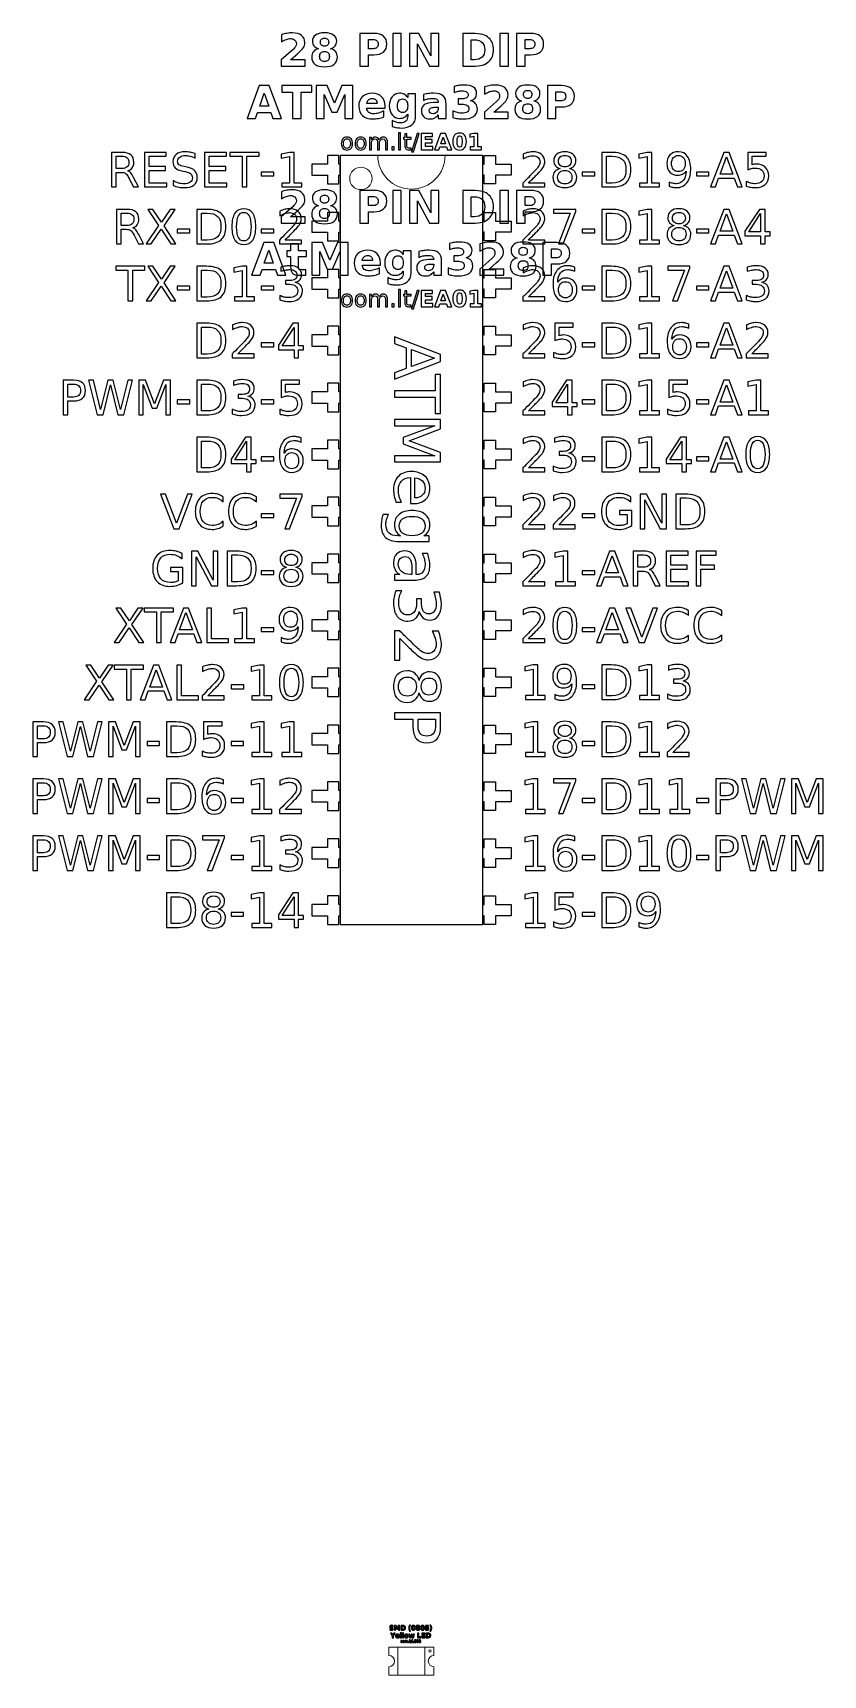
# Model space of a CAD drawing. Header units: centimetres. Extents: x -12.19 to -8.67, y -14.91 to -7.59.
import ezdxf

# ---------------------------------------------------------------- set-up
doc = ezdxf.new("R2010")
doc.units = ezdxf.units.CM
doc.header["$MEASUREMENT"] = 0
doc.layers.add('Layer 1', color=7, linetype='Continuous')

msp = doc.modelspace()

# ---------------------------------------------------------------- linework, layer by layer
at = {"layer": 'Layer 1', "color": 250, "lineweight": 9}
for centre, major_axis, ratio in [((-10.725, -8.2379), (0.05, 0), 0.9998), ((-10.4175, -14.805), (0, 0.005), 1)]:
    msp.add_ellipse(centre, major_axis=major_axis, ratio=ratio, dxfattribs=at)
at = {"layer": 'Layer 1', "color": 250}
for points, knots in [([(-11.03828, -7.70948), (-11.03828, -7.70948), (-10.97411, -7.70948), (-10.97411, -7.70948), (-10.97411, -7.70948), (-10.97411, -7.70948), (-10.97411, -7.73711), (-10.97411, -7.73711), (-10.97411, -7.73711), (-10.97411, -7.73711), (-11.08008, -7.73711), (-11.08008, -7.73711), (-11.08008, -7.73711), (-11.08008, -7.73711), (-11.08008, -7.70948), (-11.08008, -7.70948), (-11.08008, -7.70948), (-11.08008, -7.70948), (-11.02684, -7.66251), (-11.02684, -7.66251), (-11.02684, -7.66251), (-11.02208, -7.65821), (-11.01858, -7.65401), (-11.01631, -7.64991), (-11.01631, -7.64991), (-11.01401, -7.64581), (-11.01288, -7.64154), (-11.01288, -7.63711), (-11.01288, -7.63711), (-11.01288, -7.63028), (-11.01518, -7.62478), (-11.01978, -7.62061), (-11.01978, -7.62061), (-11.02434, -7.61644), (-11.03044, -7.61438), (-11.03808, -7.61438), (-11.03808, -7.61438), (-11.04394, -7.61438), (-11.05034, -7.61564), (-11.05731, -7.61814), (-11.05731, -7.61814), (-11.06428, -7.62064), (-11.07174, -7.62438), (-11.07968, -7.62931), (-11.07968, -7.62931), (-11.07968, -7.62931), (-11.07968, -7.59728), (-11.07968, -7.59728), (-11.07968, -7.59728), (-11.07121, -7.59448), (-11.06284, -7.59234), (-11.05458, -7.59088), (-11.05458, -7.59088), (-11.04631, -7.58941), (-11.03821, -7.58868), (-11.03024, -7.58868), (-11.03024, -7.58868), (-11.01281, -7.58868), (-10.99924, -7.59251), (-10.98958, -7.60021), (-10.98958, -7.60021), (-10.97991, -7.60788), (-10.97508, -7.61858), (-10.97508, -7.63234), (-10.97508, -7.63234), (-10.97508, -7.64028), (-10.97714, -7.64768), (-10.98124, -7.65454), (-10.98124, -7.65454), (-10.98534, -7.66141), (-10.99398, -7.67061), (-11.00711, -7.68214), (-11.00711, -7.68214), (-11.00711, -7.68214), (-11.03828, -7.70948), (-11.03828, -7.70948)], [0, 0, 0, 0, 0.0526316, 0.0526316, 0.0526316, 0.0526316, 0.1052632, 0.1052632, 0.1052632, 0.1052632, 0.1578947, 0.1578947, 0.1578947, 0.1578947, 0.2105263, 0.2105263, 0.2105263, 0.2105263, 0.2631579, 0.2631579, 0.2631579, 0.2631579, 0.3157895, 0.3157895, 0.3157895, 0.3157895, 0.3684211, 0.3684211, 0.3684211, 0.3684211, 0.4210526, 0.4210526, 0.4210526, 0.4210526, 0.4736842, 0.4736842, 0.4736842, 0.4736842, 0.5263158, 0.5263158, 0.5263158, 0.5263158, 0.5789474, 0.5789474, 0.5789474, 0.5789474, 0.6315789, 0.6315789, 0.6315789, 0.6315789, 0.6842105, 0.6842105, 0.6842105, 0.6842105, 0.7368421, 0.7368421, 0.7368421, 0.7368421, 0.7894737, 0.7894737, 0.7894737, 0.7894737, 0.8421053, 0.8421053, 0.8421053, 0.8421053, 0.8947368, 0.8947368, 0.8947368, 0.8947368, 0.9473684, 0.9473684, 0.9473684, 0.9473684, 1, 1, 1, 1]), ([(-10.91457, -7.65948), (-10.92341, -7.65681), (-10.93007, -7.65271), (-10.93457, -7.64718), (-10.93457, -7.64718), (-10.93907, -7.64164), (-10.94131, -7.63474), (-10.94131, -7.62648), (-10.94131, -7.62648), (-10.94131, -7.61418), (-10.93671, -7.60478), (-10.92754, -7.59834), (-10.92754, -7.59834), (-10.91837, -7.59191), (-10.90487, -7.58868), (-10.88711, -7.58868), (-10.88711, -7.58868), (-10.86947, -7.58868), (-10.85604, -7.59188), (-10.84687, -7.59831), (-10.84687, -7.59831), (-10.83771, -7.60471), (-10.83311, -7.61411), (-10.83311, -7.62648), (-10.83311, -7.62648), (-10.83311, -7.63474), (-10.83537, -7.64164), (-10.83987, -7.64718), (-10.83987, -7.64718), (-10.84441, -7.65271), (-10.85111, -7.65681), (-10.85994, -7.65948), (-10.85994, -7.65948), (-10.85004, -7.66221), (-10.84257, -7.66664), (-10.83754, -7.67281), (-10.83754, -7.67281), (-10.83251, -7.67894), (-10.82997, -7.68671), (-10.82997, -7.69611), (-10.82997, -7.69611), (-10.82997, -7.71054), (-10.83477, -7.72148), (-10.84437, -7.72884), (-10.84437, -7.72884), (-10.85397, -7.73624), (-10.86824, -7.73994), (-10.88711, -7.73994), (-10.88711, -7.73994), (-10.90607, -7.73994), (-10.92037, -7.73624), (-10.93004, -7.72884), (-10.93004, -7.72884), (-10.93971, -7.72148), (-10.94454, -7.71054), (-10.94454, -7.69611), (-10.94454, -7.69611), (-10.94454, -7.68671), (-10.94201, -7.67894), (-10.93697, -7.67281), (-10.93697, -7.67281), (-10.93194, -7.66664), (-10.92447, -7.66221), (-10.91457, -7.65948)], [0, 0, 0, 0, 0.0625, 0.0625, 0.0625, 0.0625, 0.125, 0.125, 0.125, 0.125, 0.1875, 0.1875, 0.1875, 0.1875, 0.25, 0.25, 0.25, 0.25, 0.3125, 0.3125, 0.3125, 0.3125, 0.375, 0.375, 0.375, 0.375, 0.4375, 0.4375, 0.4375, 0.4375, 0.5, 0.5, 0.5, 0.5, 0.5625, 0.5625, 0.5625, 0.5625, 0.625, 0.625, 0.625, 0.625, 0.6875, 0.6875, 0.6875, 0.6875, 0.75, 0.75, 0.75, 0.75, 0.8125, 0.8125, 0.8125, 0.8125, 0.875, 0.875, 0.875, 0.875, 0.9375, 0.9375, 0.9375, 0.9375, 1, 1, 1, 1]), ([(-10.90577, -7.63028), (-10.90577, -7.63608), (-10.90417, -7.64054), (-10.90094, -7.64364), (-10.90094, -7.64364), (-10.89771, -7.64678), (-10.89311, -7.64834), (-10.88711, -7.64834), (-10.88711, -7.64834), (-10.88124, -7.64834), (-10.87671, -7.64678), (-10.87354, -7.64364), (-10.87354, -7.64364), (-10.87034, -7.64054), (-10.86874, -7.63608), (-10.86874, -7.63028), (-10.86874, -7.63028), (-10.86874, -7.62448), (-10.87034, -7.62004), (-10.87354, -7.61694), (-10.87354, -7.61694), (-10.87671, -7.61384), (-10.88124, -7.61231), (-10.88711, -7.61231), (-10.88711, -7.61231), (-10.89311, -7.61231), (-10.89771, -7.61388), (-10.90094, -7.61701), (-10.90094, -7.61701), (-10.90417, -7.62011), (-10.90577, -7.62454), (-10.90577, -7.63028)], [0, 0, 0, 0, 0.125, 0.125, 0.125, 0.125, 0.25, 0.25, 0.25, 0.25, 0.375, 0.375, 0.375, 0.375, 0.5, 0.5, 0.5, 0.5, 0.625, 0.625, 0.625, 0.625, 0.75, 0.75, 0.75, 0.75, 0.875, 0.875, 0.875, 0.875, 1, 1, 1, 1]), ([(-10.72957, -7.59131), (-10.72957, -7.59131), (-10.66717, -7.59131), (-10.66717, -7.59131), (-10.66717, -7.59131), (-10.64861, -7.59131), (-10.63437, -7.59544), (-10.62444, -7.60368), (-10.62444, -7.60368), (-10.61451, -7.61191), (-10.60954, -7.62364), (-10.60954, -7.63888), (-10.60954, -7.63888), (-10.60954, -7.65414), (-10.61451, -7.66591), (-10.62444, -7.67414), (-10.62444, -7.67414), (-10.63437, -7.68238), (-10.64861, -7.68651), (-10.66717, -7.68651), (-10.66717, -7.68651), (-10.66717, -7.68651), (-10.69197, -7.68651), (-10.69197, -7.68651), (-10.69197, -7.68651), (-10.69197, -7.68651), (-10.69197, -7.73711), (-10.69197, -7.73711), (-10.69197, -7.73711), (-10.69197, -7.73711), (-10.72957, -7.73711), (-10.72957, -7.73711), (-10.72957, -7.73711), (-10.72957, -7.73711), (-10.72957, -7.59131), (-10.72957, -7.59131)], [0, 0, 0, 0, 0.1111111, 0.1111111, 0.1111111, 0.1111111, 0.2222222, 0.2222222, 0.2222222, 0.2222222, 0.3333333, 0.3333333, 0.3333333, 0.3333333, 0.4444444, 0.4444444, 0.4444444, 0.4444444, 0.5555556, 0.5555556, 0.5555556, 0.5555556, 0.6666667, 0.6666667, 0.6666667, 0.6666667, 0.7777778, 0.7777778, 0.7777778, 0.7777778, 0.8888889, 0.8888889, 0.8888889, 0.8888889, 1, 1, 1, 1]), ([(-10.583, -7.59131), (-10.583, -7.59131), (-10.5454, -7.59131), (-10.5454, -7.59131), (-10.5454, -7.59131), (-10.5454, -7.59131), (-10.5454, -7.73711), (-10.5454, -7.73711), (-10.5454, -7.73711), (-10.5454, -7.73711), (-10.583, -7.73711), (-10.583, -7.73711), (-10.583, -7.73711), (-10.583, -7.73711), (-10.583, -7.59131), (-10.583, -7.59131)], [0, 0, 0, 0, 0.25, 0.25, 0.25, 0.25, 0.5, 0.5, 0.5, 0.5, 0.75, 0.75, 0.75, 0.75, 1, 1, 1, 1]), ([(-10.5086, -7.59131), (-10.5086, -7.59131), (-10.4666, -7.59131), (-10.4666, -7.59131), (-10.4666, -7.59131), (-10.4666, -7.59131), (-10.41357, -7.69131), (-10.41357, -7.69131), (-10.41357, -7.69131), (-10.41357, -7.69131), (-10.41357, -7.59131), (-10.41357, -7.59131), (-10.41357, -7.59131), (-10.41357, -7.59131), (-10.37794, -7.59131), (-10.37794, -7.59131), (-10.37794, -7.59131), (-10.37794, -7.59131), (-10.37794, -7.73711), (-10.37794, -7.73711), (-10.37794, -7.73711), (-10.37794, -7.73711), (-10.41994, -7.73711), (-10.41994, -7.73711), (-10.41994, -7.73711), (-10.41994, -7.73711), (-10.47297, -7.63711), (-10.47297, -7.63711), (-10.47297, -7.63711), (-10.47297, -7.63711), (-10.47297, -7.73711), (-10.47297, -7.73711), (-10.47297, -7.73711), (-10.47297, -7.73711), (-10.5086, -7.73711), (-10.5086, -7.73711), (-10.5086, -7.73711), (-10.5086, -7.73711), (-10.5086, -7.59131), (-10.5086, -7.59131)], [0, 0, 0, 0, 0.1, 0.1, 0.1, 0.1, 0.2, 0.2, 0.2, 0.2, 0.3, 0.3, 0.3, 0.3, 0.4, 0.4, 0.4, 0.4, 0.5, 0.5, 0.5, 0.5, 0.6, 0.6, 0.6, 0.6, 0.7, 0.7, 0.7, 0.7, 0.8, 0.8, 0.8, 0.8, 0.9, 0.9, 0.9, 0.9, 1, 1, 1, 1]), ([(-10.2716, -7.59131), (-10.2716, -7.59131), (-10.23194, -7.59131), (-10.23194, -7.59131), (-10.23194, -7.59131), (-10.2098, -7.59131), (-10.19334, -7.59288), (-10.1825, -7.59604), (-10.1825, -7.59604), (-10.17167, -7.59921), (-10.16237, -7.60454), (-10.1546, -7.61211), (-10.1546, -7.61211), (-10.14777, -7.61868), (-10.1427, -7.62628), (-10.13937, -7.63488), (-10.13937, -7.63488), (-10.13607, -7.64344), (-10.1344, -7.65318), (-10.1344, -7.66408), (-10.1344, -7.66408), (-10.1344, -7.67508), (-10.13607, -7.68488), (-10.13937, -7.69351), (-10.13937, -7.69351), (-10.1427, -7.70214), (-10.14777, -7.70974), (-10.1546, -7.71631), (-10.1546, -7.71631), (-10.16244, -7.72388), (-10.1718, -7.72921), (-10.18274, -7.73238), (-10.18274, -7.73238), (-10.19367, -7.73554), (-10.21007, -7.73711), (-10.23194, -7.73711), (-10.23194, -7.73711), (-10.23194, -7.73711), (-10.2716, -7.73711), (-10.2716, -7.73711), (-10.2716, -7.73711), (-10.2716, -7.73711), (-10.2716, -7.59131), (-10.2716, -7.59131)], [0, 0, 0, 0, 0.0909091, 0.0909091, 0.0909091, 0.0909091, 0.1818182, 0.1818182, 0.1818182, 0.1818182, 0.2727273, 0.2727273, 0.2727273, 0.2727273, 0.3636364, 0.3636364, 0.3636364, 0.3636364, 0.4545455, 0.4545455, 0.4545455, 0.4545455, 0.5454545, 0.5454545, 0.5454545, 0.5454545, 0.6363636, 0.6363636, 0.6363636, 0.6363636, 0.7272727, 0.7272727, 0.7272727, 0.7272727, 0.8181818, 0.8181818, 0.8181818, 0.8181818, 0.9090909, 0.9090909, 0.9090909, 0.9090909, 1, 1, 1, 1]), ([(-10.1056, -7.59131), (-10.1056, -7.59131), (-10.068, -7.59131), (-10.068, -7.59131), (-10.068, -7.59131), (-10.068, -7.59131), (-10.068, -7.73711), (-10.068, -7.73711), (-10.068, -7.73711), (-10.068, -7.73711), (-10.1056, -7.73711), (-10.1056, -7.73711), (-10.1056, -7.73711), (-10.1056, -7.73711), (-10.1056, -7.59131), (-10.1056, -7.59131)], [0, 0, 0, 0, 0.25, 0.25, 0.25, 0.25, 0.5, 0.5, 0.5, 0.5, 0.75, 0.75, 0.75, 0.75, 1, 1, 1, 1]), ([(-10.0312, -7.59131), (-10.0312, -7.59131), (-9.9688, -7.59131), (-9.9688, -7.59131), (-9.9688, -7.59131), (-9.95024, -7.59131), (-9.936, -7.59544), (-9.92607, -7.60368), (-9.92607, -7.60368), (-9.91614, -7.61191), (-9.91117, -7.62364), (-9.91117, -7.63888), (-9.91117, -7.63888), (-9.91117, -7.65414), (-9.91614, -7.66591), (-9.92607, -7.67414), (-9.92607, -7.67414), (-9.936, -7.68238), (-9.95024, -7.68651), (-9.9688, -7.68651), (-9.9688, -7.68651), (-9.9688, -7.68651), (-9.9936, -7.68651), (-9.9936, -7.68651), (-9.9936, -7.68651), (-9.9936, -7.68651), (-9.9936, -7.73711), (-9.9936, -7.73711), (-9.9936, -7.73711), (-9.9936, -7.73711), (-10.0312, -7.73711), (-10.0312, -7.73711), (-10.0312, -7.73711), (-10.0312, -7.73711), (-10.0312, -7.59131), (-10.0312, -7.59131)], [0, 0, 0, 0, 0.1111111, 0.1111111, 0.1111111, 0.1111111, 0.2222222, 0.2222222, 0.2222222, 0.2222222, 0.3333333, 0.3333333, 0.3333333, 0.3333333, 0.4444444, 0.4444444, 0.4444444, 0.4444444, 0.5555556, 0.5555556, 0.5555556, 0.5555556, 0.6666667, 0.6666667, 0.6666667, 0.6666667, 0.7777778, 0.7777778, 0.7777778, 0.7777778, 0.8888889, 0.8888889, 0.8888889, 0.8888889, 1, 1, 1, 1]), ([(-10.88711, -7.67188), (-10.89414, -7.67188), (-10.89957, -7.67381), (-10.90334, -7.67764), (-10.90334, -7.67764), (-10.90711, -7.68148), (-10.90901, -7.68698), (-10.90901, -7.69414), (-10.90901, -7.69414), (-10.90901, -7.70131), (-10.90711, -7.70678), (-10.90334, -7.71061), (-10.90334, -7.71061), (-10.89957, -7.71441), (-10.89414, -7.71631), (-10.88711, -7.71631), (-10.88711, -7.71631), (-10.88014, -7.71631), (-10.87481, -7.71441), (-10.87107, -7.71061), (-10.87107, -7.71061), (-10.86737, -7.70678), (-10.86551, -7.70131), (-10.86551, -7.69414), (-10.86551, -7.69414), (-10.86551, -7.68691), (-10.86737, -7.68141), (-10.87107, -7.67758), (-10.87107, -7.67758), (-10.87481, -7.67378), (-10.88014, -7.67188), (-10.88711, -7.67188)], [0, 0, 0, 0, 0.125, 0.125, 0.125, 0.125, 0.25, 0.25, 0.25, 0.25, 0.375, 0.375, 0.375, 0.375, 0.5, 0.5, 0.5, 0.5, 0.625, 0.625, 0.625, 0.625, 0.75, 0.75, 0.75, 0.75, 0.875, 0.875, 0.875, 0.875, 1, 1, 1, 1]), ([(-10.69197, -7.61854), (-10.69197, -7.61854), (-10.69197, -7.65928), (-10.69197, -7.65928), (-10.69197, -7.65928), (-10.69197, -7.65928), (-10.67117, -7.65928), (-10.67117, -7.65928), (-10.67117, -7.65928), (-10.66387, -7.65928), (-10.65824, -7.65751), (-10.65427, -7.65394), (-10.65427, -7.65394), (-10.65031, -7.65041), (-10.64831, -7.64538), (-10.64831, -7.63888), (-10.64831, -7.63888), (-10.64831, -7.63234), (-10.65031, -7.62734), (-10.65427, -7.62381), (-10.65427, -7.62381), (-10.65824, -7.62031), (-10.66387, -7.61854), (-10.67117, -7.61854), (-10.67117, -7.61854), (-10.67117, -7.61854), (-10.69197, -7.61854), (-10.69197, -7.61854)], [0, 0, 0, 0, 0.1428571, 0.1428571, 0.1428571, 0.1428571, 0.2857143, 0.2857143, 0.2857143, 0.2857143, 0.4285714, 0.4285714, 0.4285714, 0.4285714, 0.5714286, 0.5714286, 0.5714286, 0.5714286, 0.7142857, 0.7142857, 0.7142857, 0.7142857, 0.8571429, 0.8571429, 0.8571429, 0.8571429, 1, 1, 1, 1]), ([(-10.234, -7.61974), (-10.234, -7.61974), (-10.234, -7.70868), (-10.234, -7.70868), (-10.234, -7.70868), (-10.234, -7.70868), (-10.22054, -7.70868), (-10.22054, -7.70868), (-10.22054, -7.70868), (-10.20517, -7.70868), (-10.19344, -7.70488), (-10.18534, -7.69724), (-10.18534, -7.69724), (-10.17724, -7.68964), (-10.17317, -7.67858), (-10.17317, -7.66408), (-10.17317, -7.66408), (-10.17317, -7.64961), (-10.1772, -7.63861), (-10.18527, -7.63108), (-10.18527, -7.63108), (-10.19334, -7.62351), (-10.2051, -7.61974), (-10.22054, -7.61974), (-10.22054, -7.61974), (-10.22054, -7.61974), (-10.234, -7.61974), (-10.234, -7.61974)], [0, 0, 0, 0, 0.1428571, 0.1428571, 0.1428571, 0.1428571, 0.2857143, 0.2857143, 0.2857143, 0.2857143, 0.4285714, 0.4285714, 0.4285714, 0.4285714, 0.5714286, 0.5714286, 0.5714286, 0.5714286, 0.7142857, 0.7142857, 0.7142857, 0.7142857, 0.8571429, 0.8571429, 0.8571429, 0.8571429, 1, 1, 1, 1]), ([(-9.9936, -7.61854), (-9.9936, -7.61854), (-9.9936, -7.65928), (-9.9936, -7.65928), (-9.9936, -7.65928), (-9.9936, -7.65928), (-9.9728, -7.65928), (-9.9728, -7.65928), (-9.9728, -7.65928), (-9.9655, -7.65928), (-9.95987, -7.65751), (-9.9559, -7.65394), (-9.9559, -7.65394), (-9.95194, -7.65041), (-9.94994, -7.64538), (-9.94994, -7.63888), (-9.94994, -7.63888), (-9.94994, -7.63234), (-9.95194, -7.62734), (-9.9559, -7.62381), (-9.9559, -7.62381), (-9.95987, -7.62031), (-9.9655, -7.61854), (-9.9728, -7.61854), (-9.9728, -7.61854), (-9.9728, -7.61854), (-9.9936, -7.61854), (-9.9936, -7.61854)], [0, 0, 0, 0, 0.1428571, 0.1428571, 0.1428571, 0.1428571, 0.2857143, 0.2857143, 0.2857143, 0.2857143, 0.4285714, 0.4285714, 0.4285714, 0.4285714, 0.5714286, 0.5714286, 0.5714286, 0.5714286, 0.7142857, 0.7142857, 0.7142857, 0.7142857, 0.8571429, 0.8571429, 0.8571429, 0.8571429, 1, 1, 1, 1]), ([(-11.12668, -7.94338), (-11.12668, -7.94338), (-11.18548, -7.94338), (-11.18548, -7.94338), (-11.18548, -7.94338), (-11.18548, -7.94338), (-11.19474, -7.96991), (-11.19474, -7.96991), (-11.19474, -7.96991), (-11.19474, -7.96991), (-11.23254, -7.96991), (-11.23254, -7.96991), (-11.23254, -7.96991), (-11.23254, -7.96991), (-11.17854, -7.82411), (-11.17854, -7.82411), (-11.17854, -7.82411), (-11.17854, -7.82411), (-11.13371, -7.82411), (-11.13371, -7.82411), (-11.13371, -7.82411), (-11.13371, -7.82411), (-11.07971, -7.96991), (-11.07971, -7.96991), (-11.07971, -7.96991), (-11.07971, -7.96991), (-11.11751, -7.96991), (-11.11751, -7.96991), (-11.11751, -7.96991), (-11.11751, -7.96991), (-11.12668, -7.94338), (-11.12668, -7.94338)], [0, 0, 0, 0, 0.125, 0.125, 0.125, 0.125, 0.25, 0.25, 0.25, 0.25, 0.375, 0.375, 0.375, 0.375, 0.5, 0.5, 0.5, 0.5, 0.625, 0.625, 0.625, 0.625, 0.75, 0.75, 0.75, 0.75, 0.875, 0.875, 0.875, 0.875, 1, 1, 1, 1]), ([(-11.07774, -7.82411), (-11.07774, -7.82411), (-10.94338, -7.82411), (-10.94338, -7.82411), (-10.94338, -7.82411), (-10.94338, -7.82411), (-10.94338, -7.85254), (-10.94338, -7.85254), (-10.94338, -7.85254), (-10.94338, -7.85254), (-10.99171, -7.85254), (-10.99171, -7.85254), (-10.99171, -7.85254), (-10.99171, -7.85254), (-10.99171, -7.96991), (-10.99171, -7.96991), (-10.99171, -7.96991), (-10.99171, -7.96991), (-11.02931, -7.96991), (-11.02931, -7.96991), (-11.02931, -7.96991), (-11.02931, -7.96991), (-11.02931, -7.85254), (-11.02931, -7.85254), (-11.02931, -7.85254), (-11.02931, -7.85254), (-11.07774, -7.85254), (-11.07774, -7.85254), (-11.07774, -7.85254), (-11.07774, -7.85254), (-11.07774, -7.82411), (-11.07774, -7.82411)], [0, 0, 0, 0, 0.125, 0.125, 0.125, 0.125, 0.25, 0.25, 0.25, 0.25, 0.375, 0.375, 0.375, 0.375, 0.5, 0.5, 0.5, 0.5, 0.625, 0.625, 0.625, 0.625, 0.75, 0.75, 0.75, 0.75, 0.875, 0.875, 0.875, 0.875, 1, 1, 1, 1]), ([(-10.92391, -7.82411), (-10.92391, -7.82411), (-10.87608, -7.82411), (-10.87608, -7.82411), (-10.87608, -7.82411), (-10.87608, -7.82411), (-10.84285, -7.90214), (-10.84285, -7.90214), (-10.84285, -7.90214), (-10.84285, -7.90214), (-10.80945, -7.82411), (-10.80945, -7.82411), (-10.80945, -7.82411), (-10.80945, -7.82411), (-10.76171, -7.82411), (-10.76171, -7.82411), (-10.76171, -7.82411), (-10.76171, -7.82411), (-10.76171, -7.96991), (-10.76171, -7.96991), (-10.76171, -7.96991), (-10.76171, -7.96991), (-10.79725, -7.96991), (-10.79725, -7.96991), (-10.79725, -7.96991), (-10.79725, -7.96991), (-10.79725, -7.86328), (-10.79725, -7.86328), (-10.79725, -7.86328), (-10.79725, -7.86328), (-10.83085, -7.94188), (-10.83085, -7.94188), (-10.83085, -7.94188), (-10.83085, -7.94188), (-10.85468, -7.94188), (-10.85468, -7.94188), (-10.85468, -7.94188), (-10.85468, -7.94188), (-10.88828, -7.86328), (-10.88828, -7.86328), (-10.88828, -7.86328), (-10.88828, -7.86328), (-10.88828, -7.96991), (-10.88828, -7.96991), (-10.88828, -7.96991), (-10.88828, -7.96991), (-10.92391, -7.96991), (-10.92391, -7.96991), (-10.92391, -7.96991), (-10.92391, -7.96991), (-10.92391, -7.82411), (-10.92391, -7.82411)], [0, 0, 0, 0, 0.0769231, 0.0769231, 0.0769231, 0.0769231, 0.1538462, 0.1538462, 0.1538462, 0.1538462, 0.2307692, 0.2307692, 0.2307692, 0.2307692, 0.3076923, 0.3076923, 0.3076923, 0.3076923, 0.3846154, 0.3846154, 0.3846154, 0.3846154, 0.4615385, 0.4615385, 0.4615385, 0.4615385, 0.5384615, 0.5384615, 0.5384615, 0.5384615, 0.6153846, 0.6153846, 0.6153846, 0.6153846, 0.6923077, 0.6923077, 0.6923077, 0.6923077, 0.7692308, 0.7692308, 0.7692308, 0.7692308, 0.8461538, 0.8461538, 0.8461538, 0.8461538, 0.9230769, 0.9230769, 0.9230769, 0.9230769, 1, 1, 1, 1]), ([(-10.23631, -7.89128), (-10.22651, -7.89381), (-10.21901, -7.89824), (-10.21391, -7.90451), (-10.21391, -7.90451), (-10.20881, -7.91081), (-10.20625, -7.91878), (-10.20625, -7.92848), (-10.20625, -7.92848), (-10.20625, -7.94294), (-10.21178, -7.95394), (-10.22285, -7.96148), (-10.22285, -7.96148), (-10.23391, -7.96898), (-10.25005, -7.97274), (-10.27128, -7.97274), (-10.27128, -7.97274), (-10.27878, -7.97274), (-10.28628, -7.97214), (-10.29381, -7.97094), (-10.29381, -7.97094), (-10.30131, -7.96974), (-10.30875, -7.96791), (-10.31611, -7.96551), (-10.31611, -7.96551), (-10.31611, -7.96551), (-10.31611, -7.93651), (-10.31611, -7.93651), (-10.31611, -7.93651), (-10.30908, -7.94001), (-10.30211, -7.94268), (-10.29518, -7.94448), (-10.29518, -7.94448), (-10.28825, -7.94624), (-10.28141, -7.94714), (-10.27471, -7.94714), (-10.27471, -7.94714), (-10.26475, -7.94714), (-10.25711, -7.94541), (-10.25181, -7.94198), (-10.25181, -7.94198), (-10.24651, -7.93851), (-10.24385, -7.93358), (-10.24385, -7.92711), (-10.24385, -7.92711), (-10.24385, -7.92048), (-10.24658, -7.91544), (-10.25201, -7.91204), (-10.25201, -7.91204), (-10.25745, -7.90861), (-10.26548, -7.90691), (-10.27608, -7.90691), (-10.27608, -7.90691), (-10.27608, -7.90691), (-10.29111, -7.90691), (-10.29111, -7.90691), (-10.29111, -7.90691), (-10.29111, -7.90691), (-10.29111, -7.88268), (-10.29111, -7.88268), (-10.29111, -7.88268), (-10.29111, -7.88268), (-10.27531, -7.88268), (-10.27531, -7.88268), (-10.27531, -7.88268), (-10.26585, -7.88268), (-10.25885, -7.88121), (-10.25421, -7.87824), (-10.25421, -7.87824), (-10.24958, -7.87528), (-10.24728, -7.87078), (-10.24728, -7.86474), (-10.24728, -7.86474), (-10.24728, -7.85914), (-10.24951, -7.85481), (-10.25401, -7.85178), (-10.25401, -7.85178), (-10.25851, -7.84871), (-10.26485, -7.84718), (-10.27305, -7.84718), (-10.27305, -7.84718), (-10.27911, -7.84718), (-10.28521, -7.84784), (-10.29141, -7.84921), (-10.29141, -7.84921), (-10.29758, -7.85058), (-10.30371, -7.85261), (-10.30985, -7.85528), (-10.30985, -7.85528), (-10.30985, -7.85528), (-10.30985, -7.82774), (-10.30985, -7.82774), (-10.30985, -7.82774), (-10.30241, -7.82564), (-10.29508, -7.82408), (-10.28778, -7.82304), (-10.28778, -7.82304), (-10.28048, -7.82201), (-10.27335, -7.82148), (-10.26631, -7.82148), (-10.26631, -7.82148), (-10.24738, -7.82148), (-10.23318, -7.82458), (-10.22378, -7.83081), (-10.22378, -7.83081), (-10.21438, -7.83701), (-10.20968, -7.84638), (-10.20968, -7.85888), (-10.20968, -7.85888), (-10.20968, -7.86738), (-10.21191, -7.87438), (-10.21641, -7.87981), (-10.21641, -7.87981), (-10.22091, -7.88524), (-10.22755, -7.88908), (-10.23631, -7.89128)], [0, 0, 0, 0, 0.0344828, 0.0344828, 0.0344828, 0.0344828, 0.0689655, 0.0689655, 0.0689655, 0.0689655, 0.1034483, 0.1034483, 0.1034483, 0.1034483, 0.137931, 0.137931, 0.137931, 0.137931, 0.1724138, 0.1724138, 0.1724138, 0.1724138, 0.2068966, 0.2068966, 0.2068966, 0.2068966, 0.2413793, 0.2413793, 0.2413793, 0.2413793, 0.2758621, 0.2758621, 0.2758621, 0.2758621, 0.3103448, 0.3103448, 0.3103448, 0.3103448, 0.3448276, 0.3448276, 0.3448276, 0.3448276, 0.3793103, 0.3793103, 0.3793103, 0.3793103, 0.4137931, 0.4137931, 0.4137931, 0.4137931, 0.4482759, 0.4482759, 0.4482759, 0.4482759, 0.4827586, 0.4827586, 0.4827586, 0.4827586, 0.5172414, 0.5172414, 0.5172414, 0.5172414, 0.5517241, 0.5517241, 0.5517241, 0.5517241, 0.5862069, 0.5862069, 0.5862069, 0.5862069, 0.6206897, 0.6206897, 0.6206897, 0.6206897, 0.6551724, 0.6551724, 0.6551724, 0.6551724, 0.6896552, 0.6896552, 0.6896552, 0.6896552, 0.7241379, 0.7241379, 0.7241379, 0.7241379, 0.7586207, 0.7586207, 0.7586207, 0.7586207, 0.7931034, 0.7931034, 0.7931034, 0.7931034, 0.8275862, 0.8275862, 0.8275862, 0.8275862, 0.862069, 0.862069, 0.862069, 0.862069, 0.8965517, 0.8965517, 0.8965517, 0.8965517, 0.9310345, 0.9310345, 0.9310345, 0.9310345, 0.9655172, 0.9655172, 0.9655172, 0.9655172, 1, 1, 1, 1]), ([(-10.13268, -7.94228), (-10.13268, -7.94228), (-10.06851, -7.94228), (-10.06851, -7.94228), (-10.06851, -7.94228), (-10.06851, -7.94228), (-10.06851, -7.96991), (-10.06851, -7.96991), (-10.06851, -7.96991), (-10.06851, -7.96991), (-10.17448, -7.96991), (-10.17448, -7.96991), (-10.17448, -7.96991), (-10.17448, -7.96991), (-10.17448, -7.94228), (-10.17448, -7.94228), (-10.17448, -7.94228), (-10.17448, -7.94228), (-10.12124, -7.89531), (-10.12124, -7.89531), (-10.12124, -7.89531), (-10.11648, -7.89101), (-10.11298, -7.88681), (-10.11071, -7.88271), (-10.11071, -7.88271), (-10.10841, -7.87861), (-10.10728, -7.87434), (-10.10728, -7.86991), (-10.10728, -7.86991), (-10.10728, -7.86308), (-10.10958, -7.85758), (-10.11418, -7.85341), (-10.11418, -7.85341), (-10.11874, -7.84924), (-10.12484, -7.84718), (-10.13248, -7.84718), (-10.13248, -7.84718), (-10.13834, -7.84718), (-10.14474, -7.84844), (-10.15171, -7.85094), (-10.15171, -7.85094), (-10.15868, -7.85344), (-10.16614, -7.85718), (-10.17408, -7.86211), (-10.17408, -7.86211), (-10.17408, -7.86211), (-10.17408, -7.83008), (-10.17408, -7.83008), (-10.17408, -7.83008), (-10.16561, -7.82728), (-10.15724, -7.82514), (-10.14898, -7.82368), (-10.14898, -7.82368), (-10.14071, -7.82221), (-10.13261, -7.82148), (-10.12464, -7.82148), (-10.12464, -7.82148), (-10.10721, -7.82148), (-10.09364, -7.82531), (-10.08398, -7.83301), (-10.08398, -7.83301), (-10.07431, -7.84068), (-10.06948, -7.85138), (-10.06948, -7.86514), (-10.06948, -7.86514), (-10.06948, -7.87308), (-10.07154, -7.88048), (-10.07564, -7.88734), (-10.07564, -7.88734), (-10.07974, -7.89421), (-10.08838, -7.90341), (-10.10151, -7.91494), (-10.10151, -7.91494), (-10.10151, -7.91494), (-10.13268, -7.94228), (-10.13268, -7.94228)], [0, 0, 0, 0, 0.0526316, 0.0526316, 0.0526316, 0.0526316, 0.1052632, 0.1052632, 0.1052632, 0.1052632, 0.1578947, 0.1578947, 0.1578947, 0.1578947, 0.2105263, 0.2105263, 0.2105263, 0.2105263, 0.2631579, 0.2631579, 0.2631579, 0.2631579, 0.3157895, 0.3157895, 0.3157895, 0.3157895, 0.3684211, 0.3684211, 0.3684211, 0.3684211, 0.4210526, 0.4210526, 0.4210526, 0.4210526, 0.4736842, 0.4736842, 0.4736842, 0.4736842, 0.5263158, 0.5263158, 0.5263158, 0.5263158, 0.5789474, 0.5789474, 0.5789474, 0.5789474, 0.6315789, 0.6315789, 0.6315789, 0.6315789, 0.6842105, 0.6842105, 0.6842105, 0.6842105, 0.7368421, 0.7368421, 0.7368421, 0.7368421, 0.7894737, 0.7894737, 0.7894737, 0.7894737, 0.8421053, 0.8421053, 0.8421053, 0.8421053, 0.8947368, 0.8947368, 0.8947368, 0.8947368, 0.9473684, 0.9473684, 0.9473684, 0.9473684, 1, 1, 1, 1]), ([(-10.00897, -7.89228), (-10.01781, -7.88961), (-10.02447, -7.88551), (-10.02897, -7.87998), (-10.02897, -7.87998), (-10.03347, -7.87444), (-10.03571, -7.86754), (-10.03571, -7.85928), (-10.03571, -7.85928), (-10.03571, -7.84698), (-10.03111, -7.83758), (-10.02194, -7.83114), (-10.02194, -7.83114), (-10.01277, -7.82471), (-9.99927, -7.82148), (-9.98151, -7.82148), (-9.98151, -7.82148), (-9.96387, -7.82148), (-9.95044, -7.82468), (-9.94127, -7.83111), (-9.94127, -7.83111), (-9.93211, -7.83751), (-9.92751, -7.84691), (-9.92751, -7.85928), (-9.92751, -7.85928), (-9.92751, -7.86754), (-9.92977, -7.87444), (-9.93427, -7.87998), (-9.93427, -7.87998), (-9.93881, -7.88551), (-9.94551, -7.88961), (-9.95434, -7.89228), (-9.95434, -7.89228), (-9.94444, -7.89501), (-9.93697, -7.89944), (-9.93194, -7.90561), (-9.93194, -7.90561), (-9.92691, -7.91174), (-9.92437, -7.91951), (-9.92437, -7.92891), (-9.92437, -7.92891), (-9.92437, -7.94334), (-9.92917, -7.95428), (-9.93877, -7.96164), (-9.93877, -7.96164), (-9.94837, -7.96904), (-9.96264, -7.97274), (-9.98151, -7.97274), (-9.98151, -7.97274), (-10.00047, -7.97274), (-10.01477, -7.96904), (-10.02444, -7.96164), (-10.02444, -7.96164), (-10.03411, -7.95428), (-10.03894, -7.94334), (-10.03894, -7.92891), (-10.03894, -7.92891), (-10.03894, -7.91951), (-10.03641, -7.91174), (-10.03137, -7.90561), (-10.03137, -7.90561), (-10.02634, -7.89944), (-10.01887, -7.89501), (-10.00897, -7.89228)], [0, 0, 0, 0, 0.0625, 0.0625, 0.0625, 0.0625, 0.125, 0.125, 0.125, 0.125, 0.1875, 0.1875, 0.1875, 0.1875, 0.25, 0.25, 0.25, 0.25, 0.3125, 0.3125, 0.3125, 0.3125, 0.375, 0.375, 0.375, 0.375, 0.4375, 0.4375, 0.4375, 0.4375, 0.5, 0.5, 0.5, 0.5, 0.5625, 0.5625, 0.5625, 0.5625, 0.625, 0.625, 0.625, 0.625, 0.6875, 0.6875, 0.6875, 0.6875, 0.75, 0.75, 0.75, 0.75, 0.8125, 0.8125, 0.8125, 0.8125, 0.875, 0.875, 0.875, 0.875, 0.9375, 0.9375, 0.9375, 0.9375, 1, 1, 1, 1]), ([(-9.8936, -7.82411), (-9.8936, -7.82411), (-9.8312, -7.82411), (-9.8312, -7.82411), (-9.8312, -7.82411), (-9.81264, -7.82411), (-9.7984, -7.82824), (-9.78847, -7.83648), (-9.78847, -7.83648), (-9.77854, -7.84471), (-9.77357, -7.85644), (-9.77357, -7.87168), (-9.77357, -7.87168), (-9.77357, -7.88694), (-9.77854, -7.89871), (-9.78847, -7.90694), (-9.78847, -7.90694), (-9.7984, -7.91518), (-9.81264, -7.91931), (-9.8312, -7.91931), (-9.8312, -7.91931), (-9.8312, -7.91931), (-9.856, -7.91931), (-9.856, -7.91931), (-9.856, -7.91931), (-9.856, -7.91931), (-9.856, -7.96991), (-9.856, -7.96991), (-9.856, -7.96991), (-9.856, -7.96991), (-9.8936, -7.96991), (-9.8936, -7.96991), (-9.8936, -7.96991), (-9.8936, -7.96991), (-9.8936, -7.82411), (-9.8936, -7.82411)], [0, 0, 0, 0, 0.1111111, 0.1111111, 0.1111111, 0.1111111, 0.2222222, 0.2222222, 0.2222222, 0.2222222, 0.3333333, 0.3333333, 0.3333333, 0.3333333, 0.4444444, 0.4444444, 0.4444444, 0.4444444, 0.5555556, 0.5555556, 0.5555556, 0.5555556, 0.6666667, 0.6666667, 0.6666667, 0.6666667, 0.7777778, 0.7777778, 0.7777778, 0.7777778, 0.8888889, 0.8888889, 0.8888889, 0.8888889, 1, 1, 1, 1]), ([(-11.17611, -7.91631), (-11.17611, -7.91631), (-11.13614, -7.91631), (-11.13614, -7.91631), (-11.13614, -7.91631), (-11.13614, -7.91631), (-11.15608, -7.85831), (-11.15608, -7.85831), (-11.15608, -7.85831), (-11.15608, -7.85831), (-11.17611, -7.91631), (-11.17611, -7.91631)], [0, 0, 0, 0, 0.3333333, 0.3333333, 0.3333333, 0.3333333, 0.6666667, 0.6666667, 0.6666667, 0.6666667, 1, 1, 1, 1]), ([(-10.61728, -7.91494), (-10.61728, -7.91494), (-10.61728, -7.92491), (-10.61728, -7.92491), (-10.61728, -7.92491), (-10.61728, -7.92491), (-10.69902, -7.92491), (-10.69902, -7.92491), (-10.69902, -7.92491), (-10.69818, -7.93311), (-10.69522, -7.93924), (-10.69012, -7.94334), (-10.69012, -7.94334), (-10.68505, -7.94744), (-10.67795, -7.94951), (-10.66885, -7.94951), (-10.66885, -7.94951), (-10.66148, -7.94951), (-10.65395, -7.94841), (-10.64622, -7.94624), (-10.64622, -7.94624), (-10.63852, -7.94404), (-10.63058, -7.94074), (-10.62245, -7.93631), (-10.62245, -7.93631), (-10.62245, -7.93631), (-10.62245, -7.96328), (-10.62245, -7.96328), (-10.62245, -7.96328), (-10.63072, -7.96641), (-10.63898, -7.96874), (-10.64725, -7.97034), (-10.64725, -7.97034), (-10.65552, -7.97194), (-10.66378, -7.97274), (-10.67205, -7.97274), (-10.67205, -7.97274), (-10.69185, -7.97274), (-10.70722, -7.96771), (-10.71818, -7.95764), (-10.71818, -7.95764), (-10.72915, -7.94761), (-10.73465, -7.93348), (-10.73465, -7.91531), (-10.73465, -7.91531), (-10.73465, -7.89748), (-10.72925, -7.88348), (-10.71848, -7.87324), (-10.71848, -7.87324), (-10.70772, -7.86301), (-10.69288, -7.85791), (-10.67402, -7.85791), (-10.67402, -7.85791), (-10.65682, -7.85791), (-10.64308, -7.86308), (-10.63275, -7.87344), (-10.63275, -7.87344), (-10.62245, -7.88381), (-10.61728, -7.89764), (-10.61728, -7.91494)], [0, 0, 0, 0, 0.0666667, 0.0666667, 0.0666667, 0.0666667, 0.1333333, 0.1333333, 0.1333333, 0.1333333, 0.2, 0.2, 0.2, 0.2, 0.2666667, 0.2666667, 0.2666667, 0.2666667, 0.3333333, 0.3333333, 0.3333333, 0.3333333, 0.4, 0.4, 0.4, 0.4, 0.4666667, 0.4666667, 0.4666667, 0.4666667, 0.5333333, 0.5333333, 0.5333333, 0.5333333, 0.6, 0.6, 0.6, 0.6, 0.6666667, 0.6666667, 0.6666667, 0.6666667, 0.7333333, 0.7333333, 0.7333333, 0.7333333, 0.8, 0.8, 0.8, 0.8, 0.8666667, 0.8666667, 0.8666667, 0.8666667, 0.9333333, 0.9333333, 0.9333333, 0.9333333, 1, 1, 1, 1]), ([(-10.65322, -7.90334), (-10.65322, -7.89668), (-10.65515, -7.89134), (-10.65902, -7.88724), (-10.65902, -7.88724), (-10.66292, -7.88318), (-10.66795, -7.88114), (-10.67422, -7.88114), (-10.67422, -7.88114), (-10.68098, -7.88114), (-10.68648, -7.88304), (-10.69072, -7.88688), (-10.69072, -7.88688), (-10.69495, -7.89068), (-10.69758, -7.89618), (-10.69862, -7.90334), (-10.69862, -7.90334), (-10.69862, -7.90334), (-10.65322, -7.90334), (-10.65322, -7.90334)], [0, 0, 0, 0, 0.2, 0.2, 0.2, 0.2, 0.4, 0.4, 0.4, 0.4, 0.6, 0.6, 0.6, 0.6, 0.8, 0.8, 0.8, 0.8, 1, 1, 1, 1]), ([(-10.51642, -7.95134), (-10.52122, -7.95774), (-10.52655, -7.96241), (-10.53232, -7.96541), (-10.53232, -7.96541), (-10.53812, -7.96841), (-10.54482, -7.96991), (-10.55245, -7.96991), (-10.55245, -7.96991), (-10.56579, -7.96991), (-10.57682, -7.96464), (-10.58555, -7.95414), (-10.58555, -7.95414), (-10.59425, -7.94361), (-10.59862, -7.93021), (-10.59862, -7.91394), (-10.59862, -7.91394), (-10.59862, -7.89761), (-10.59425, -7.88421), (-10.58555, -7.87374), (-10.58555, -7.87374), (-10.57682, -7.86331), (-10.56579, -7.85808), (-10.55245, -7.85808), (-10.55245, -7.85808), (-10.54482, -7.85808), (-10.53812, -7.85958), (-10.53232, -7.86258), (-10.53232, -7.86258), (-10.52655, -7.86558), (-10.52122, -7.87028), (-10.51642, -7.87674), (-10.51642, -7.87674), (-10.51642, -7.87674), (-10.51642, -7.86054), (-10.51642, -7.86054), (-10.51642, -7.86054), (-10.51642, -7.86054), (-10.48125, -7.86054), (-10.48125, -7.86054), (-10.48125, -7.86054), (-10.48125, -7.86054), (-10.48125, -7.95888), (-10.48125, -7.95888), (-10.48125, -7.95888), (-10.48125, -7.97644), (-10.48679, -7.98988), (-10.49789, -7.99914), (-10.49789, -7.99914), (-10.50899, -8.00844), (-10.52509, -8.01308), (-10.54619, -8.01308), (-10.54619, -8.01308), (-10.55302, -8.01308), (-10.55962, -8.01254), (-10.56602, -8.01151), (-10.56602, -8.01151), (-10.57239, -8.01048), (-10.57882, -8.00888), (-10.58525, -8.00674), (-10.58525, -8.00674), (-10.58525, -8.00674), (-10.58525, -7.97951), (-10.58525, -7.97951), (-10.58525, -7.97951), (-10.57912, -7.98301), (-10.57315, -7.98564), (-10.56729, -7.98734), (-10.56729, -7.98734), (-10.56142, -7.98908), (-10.55555, -7.98994), (-10.54962, -7.98994), (-10.54962, -7.98994), (-10.53815, -7.98994), (-10.52975, -7.98744), (-10.52442, -7.98241), (-10.52442, -7.98241), (-10.51909, -7.97741), (-10.51642, -7.96954), (-10.51642, -7.95888), (-10.51642, -7.95888), (-10.51642, -7.95888), (-10.51642, -7.95134), (-10.51642, -7.95134)], [0, 0, 0, 0, 0.047619, 0.047619, 0.047619, 0.047619, 0.0952381, 0.0952381, 0.0952381, 0.0952381, 0.1428571, 0.1428571, 0.1428571, 0.1428571, 0.1904762, 0.1904762, 0.1904762, 0.1904762, 0.2380952, 0.2380952, 0.2380952, 0.2380952, 0.2857143, 0.2857143, 0.2857143, 0.2857143, 0.3333333, 0.3333333, 0.3333333, 0.3333333, 0.3809524, 0.3809524, 0.3809524, 0.3809524, 0.4285714, 0.4285714, 0.4285714, 0.4285714, 0.4761905, 0.4761905, 0.4761905, 0.4761905, 0.5238095, 0.5238095, 0.5238095, 0.5238095, 0.5714286, 0.5714286, 0.5714286, 0.5714286, 0.6190476, 0.6190476, 0.6190476, 0.6190476, 0.6666667, 0.6666667, 0.6666667, 0.6666667, 0.7142857, 0.7142857, 0.7142857, 0.7142857, 0.7619048, 0.7619048, 0.7619048, 0.7619048, 0.8095238, 0.8095238, 0.8095238, 0.8095238, 0.8571429, 0.8571429, 0.8571429, 0.8571429, 0.9047619, 0.9047619, 0.9047619, 0.9047619, 0.952381, 0.952381, 0.952381, 0.952381, 1, 1, 1, 1]), ([(-10.53945, -7.88328), (-10.54669, -7.88328), (-10.55229, -7.88594), (-10.55632, -7.89128), (-10.55632, -7.89128), (-10.56035, -7.89661), (-10.56239, -7.90418), (-10.56239, -7.91394), (-10.56239, -7.91394), (-10.56239, -7.92398), (-10.56042, -7.93158), (-10.55652, -7.93674), (-10.55652, -7.93674), (-10.55262, -7.94191), (-10.54692, -7.94451), (-10.53945, -7.94451), (-10.53945, -7.94451), (-10.53215, -7.94451), (-10.52652, -7.94184), (-10.52249, -7.93651), (-10.52249, -7.93651), (-10.51845, -7.93118), (-10.51642, -7.92364), (-10.51642, -7.91394), (-10.51642, -7.91394), (-10.51642, -7.90418), (-10.51845, -7.89661), (-10.52249, -7.89128), (-10.52249, -7.89128), (-10.52652, -7.88594), (-10.53215, -7.88328), (-10.53945, -7.88328)], [0, 0, 0, 0, 0.125, 0.125, 0.125, 0.125, 0.25, 0.25, 0.25, 0.25, 0.375, 0.375, 0.375, 0.375, 0.5, 0.5, 0.5, 0.5, 0.625, 0.625, 0.625, 0.625, 0.75, 0.75, 0.75, 0.75, 0.875, 0.875, 0.875, 0.875, 1, 1, 1, 1]), ([(-10.34522, -7.90748), (-10.34522, -7.90748), (-10.34522, -7.96991), (-10.34522, -7.96991), (-10.34522, -7.96991), (-10.34522, -7.96991), (-10.38048, -7.96991), (-10.38048, -7.96991), (-10.38048, -7.96991), (-10.38048, -7.96991), (-10.38048, -7.95371), (-10.38048, -7.95371), (-10.38048, -7.95371), (-10.38518, -7.96034), (-10.39045, -7.96518), (-10.39628, -7.96821), (-10.39628, -7.96821), (-10.40215, -7.97124), (-10.40928, -7.97274), (-10.41768, -7.97274), (-10.41768, -7.97274), (-10.42902, -7.97274), (-10.43818, -7.96944), (-10.44525, -7.96284), (-10.44525, -7.96284), (-10.45232, -7.95621), (-10.45585, -7.94764), (-10.45585, -7.93708), (-10.45585, -7.93708), (-10.45585, -7.92428), (-10.45145, -7.91484), (-10.44262, -7.90888), (-10.44262, -7.90888), (-10.43378, -7.90288), (-10.41995, -7.89988), (-10.40108, -7.89988), (-10.40108, -7.89988), (-10.40108, -7.89988), (-10.38048, -7.89988), (-10.38048, -7.89988), (-10.38048, -7.89988), (-10.38048, -7.89988), (-10.38048, -7.89714), (-10.38048, -7.89714), (-10.38048, -7.89714), (-10.38048, -7.89161), (-10.38265, -7.88758), (-10.38702, -7.88501), (-10.38702, -7.88501), (-10.39138, -7.88244), (-10.39818, -7.88114), (-10.40742, -7.88114), (-10.40742, -7.88114), (-10.41492, -7.88114), (-10.42188, -7.88188), (-10.42832, -7.88338), (-10.42832, -7.88338), (-10.43475, -7.88488), (-10.44075, -7.88714), (-10.44628, -7.89014), (-10.44628, -7.89014), (-10.44628, -7.89014), (-10.44628, -7.86348), (-10.44628, -7.86348), (-10.44628, -7.86348), (-10.43878, -7.86164), (-10.43128, -7.86028), (-10.42372, -7.85931), (-10.42372, -7.85931), (-10.41618, -7.85838), (-10.40862, -7.85791), (-10.40108, -7.85791), (-10.40108, -7.85791), (-10.38135, -7.85791), (-10.36712, -7.86181), (-10.35835, -7.86958), (-10.35835, -7.86958), (-10.34958, -7.87734), (-10.34522, -7.88998), (-10.34522, -7.90748)], [0, 0, 0, 0, 0.05, 0.05, 0.05, 0.05, 0.1, 0.1, 0.1, 0.1, 0.15, 0.15, 0.15, 0.15, 0.2, 0.2, 0.2, 0.2, 0.25, 0.25, 0.25, 0.25, 0.3, 0.3, 0.3, 0.3, 0.35, 0.35, 0.35, 0.35, 0.4, 0.4, 0.4, 0.4, 0.45, 0.45, 0.45, 0.45, 0.5, 0.5, 0.5, 0.5, 0.55, 0.55, 0.55, 0.55, 0.6, 0.6, 0.6, 0.6, 0.65, 0.65, 0.65, 0.65, 0.7, 0.7, 0.7, 0.7, 0.75, 0.75, 0.75, 0.75, 0.8, 0.8, 0.8, 0.8, 0.85, 0.85, 0.85, 0.85, 0.9, 0.9, 0.9, 0.9, 0.95, 0.95, 0.95, 0.95, 1, 1, 1, 1]), ([(-9.98151, -7.90468), (-9.98854, -7.90468), (-9.99397, -7.90661), (-9.99774, -7.91044), (-9.99774, -7.91044), (-10.00151, -7.91428), (-10.00341, -7.91978), (-10.00341, -7.92694), (-10.00341, -7.92694), (-10.00341, -7.93411), (-10.00151, -7.93958), (-9.99774, -7.94341), (-9.99774, -7.94341), (-9.99397, -7.94721), (-9.98854, -7.94911), (-9.98151, -7.94911), (-9.98151, -7.94911), (-9.97454, -7.94911), (-9.96921, -7.94721), (-9.96547, -7.94341), (-9.96547, -7.94341), (-9.96177, -7.93958), (-9.95991, -7.93411), (-9.95991, -7.92694), (-9.95991, -7.92694), (-9.95991, -7.91971), (-9.96177, -7.91421), (-9.96547, -7.91038), (-9.96547, -7.91038), (-9.96921, -7.90658), (-9.97454, -7.90468), (-9.98151, -7.90468)], [0, 0, 0, 0, 0.125, 0.125, 0.125, 0.125, 0.25, 0.25, 0.25, 0.25, 0.375, 0.375, 0.375, 0.375, 0.5, 0.5, 0.5, 0.5, 0.625, 0.625, 0.625, 0.625, 0.75, 0.75, 0.75, 0.75, 0.875, 0.875, 0.875, 0.875, 1, 1, 1, 1]), ([(-10.00017, -7.86308), (-10.00017, -7.86888), (-9.99857, -7.87334), (-9.99534, -7.87644), (-9.99534, -7.87644), (-9.99211, -7.87958), (-9.98751, -7.88114), (-9.98151, -7.88114), (-9.98151, -7.88114), (-9.97564, -7.88114), (-9.97111, -7.87958), (-9.96794, -7.87644), (-9.96794, -7.87644), (-9.96474, -7.87334), (-9.96314, -7.86888), (-9.96314, -7.86308), (-9.96314, -7.86308), (-9.96314, -7.85728), (-9.96474, -7.85284), (-9.96794, -7.84974), (-9.96794, -7.84974), (-9.97111, -7.84664), (-9.97564, -7.84511), (-9.98151, -7.84511), (-9.98151, -7.84511), (-9.98751, -7.84511), (-9.99211, -7.84668), (-9.99534, -7.84981), (-9.99534, -7.84981), (-9.99857, -7.85291), (-10.00017, -7.85734), (-10.00017, -7.86308)], [0, 0, 0, 0, 0.125, 0.125, 0.125, 0.125, 0.25, 0.25, 0.25, 0.25, 0.375, 0.375, 0.375, 0.375, 0.5, 0.5, 0.5, 0.5, 0.625, 0.625, 0.625, 0.625, 0.75, 0.75, 0.75, 0.75, 0.875, 0.875, 0.875, 0.875, 1, 1, 1, 1]), ([(-9.856, -7.85134), (-9.856, -7.85134), (-9.856, -7.89208), (-9.856, -7.89208), (-9.856, -7.89208), (-9.856, -7.89208), (-9.8352, -7.89208), (-9.8352, -7.89208), (-9.8352, -7.89208), (-9.8279, -7.89208), (-9.82227, -7.89031), (-9.8183, -7.88674), (-9.8183, -7.88674), (-9.81434, -7.88321), (-9.81234, -7.87818), (-9.81234, -7.87168), (-9.81234, -7.87168), (-9.81234, -7.86514), (-9.81434, -7.86014), (-9.8183, -7.85661), (-9.8183, -7.85661), (-9.82227, -7.85311), (-9.8279, -7.85134), (-9.8352, -7.85134), (-9.8352, -7.85134), (-9.8352, -7.85134), (-9.856, -7.85134), (-9.856, -7.85134)], [0, 0, 0, 0, 0.1428571, 0.1428571, 0.1428571, 0.1428571, 0.2857143, 0.2857143, 0.2857143, 0.2857143, 0.4285714, 0.4285714, 0.4285714, 0.4285714, 0.5714286, 0.5714286, 0.5714286, 0.5714286, 0.7142857, 0.7142857, 0.7142857, 0.7142857, 0.8571429, 0.8571429, 0.8571429, 0.8571429, 1, 1, 1, 1]), ([(-10.39862, -7.92068), (-10.40592, -7.92068), (-10.41138, -7.92191), (-10.41508, -7.92438), (-10.41508, -7.92438), (-10.41875, -7.92688), (-10.42058, -7.93051), (-10.42058, -7.93534), (-10.42058, -7.93534), (-10.42058, -7.93978), (-10.41912, -7.94324), (-10.41615, -7.94574), (-10.41615, -7.94574), (-10.41318, -7.94824), (-10.40908, -7.94951), (-10.40382, -7.94951), (-10.40382, -7.94951), (-10.39722, -7.94951), (-10.39172, -7.94714), (-10.38722, -7.94241), (-10.38722, -7.94241), (-10.38272, -7.93771), (-10.38048, -7.93178), (-10.38048, -7.92468), (-10.38048, -7.92468), (-10.38048, -7.92468), (-10.38048, -7.92068), (-10.38048, -7.92068), (-10.38048, -7.92068), (-10.38048, -7.92068), (-10.39862, -7.92068), (-10.39862, -7.92068)], [0, 0, 0, 0, 0.125, 0.125, 0.125, 0.125, 0.25, 0.25, 0.25, 0.25, 0.375, 0.375, 0.375, 0.375, 0.5, 0.5, 0.5, 0.5, 0.625, 0.625, 0.625, 0.625, 0.75, 0.75, 0.75, 0.75, 0.875, 0.875, 0.875, 0.875, 1, 1, 1, 1]), ([(-10.78739, -8.0539), (-10.77958, -8.0539), (-10.77344, -8.05643), (-10.76898, -8.06152), (-10.76898, -8.06152), (-10.76453, -8.0666), (-10.76229, -8.07362), (-10.76229, -8.0826), (-10.76229, -8.0826), (-10.76229, -8.09157), (-10.76453, -8.09858), (-10.76898, -8.10368), (-10.76898, -8.10368), (-10.77344, -8.10877), (-10.77958, -8.11132), (-10.78739, -8.11132), (-10.78739, -8.11132), (-10.79524, -8.11132), (-10.80138, -8.10877), (-10.80583, -8.10368), (-10.80583, -8.10368), (-10.81028, -8.09858), (-10.81249, -8.09157), (-10.81249, -8.0826), (-10.81249, -8.0826), (-10.81249, -8.07362), (-10.81028, -8.0666), (-10.80583, -8.06152), (-10.80583, -8.06152), (-10.80138, -8.05643), (-10.79524, -8.0539), (-10.78739, -8.0539)], [0, 0, 0, 0, 0.125, 0.125, 0.125, 0.125, 0.25, 0.25, 0.25, 0.25, 0.375, 0.375, 0.375, 0.375, 0.5, 0.5, 0.5, 0.5, 0.625, 0.625, 0.625, 0.625, 0.75, 0.75, 0.75, 0.75, 0.875, 0.875, 0.875, 0.875, 1, 1, 1, 1]), ([(-10.72621, -8.0539), (-10.7184, -8.0539), (-10.71226, -8.05643), (-10.7078, -8.06152), (-10.7078, -8.06152), (-10.70335, -8.0666), (-10.70111, -8.07362), (-10.70111, -8.0826), (-10.70111, -8.0826), (-10.70111, -8.09157), (-10.70335, -8.09858), (-10.7078, -8.10368), (-10.7078, -8.10368), (-10.71226, -8.10877), (-10.7184, -8.11132), (-10.72621, -8.11132), (-10.72621, -8.11132), (-10.73406, -8.11132), (-10.7402, -8.10877), (-10.74465, -8.10368), (-10.74465, -8.10368), (-10.7491, -8.09858), (-10.75131, -8.09157), (-10.75131, -8.0826), (-10.75131, -8.0826), (-10.75131, -8.07362), (-10.7491, -8.0666), (-10.74465, -8.06152), (-10.74465, -8.06152), (-10.7402, -8.05643), (-10.73406, -8.0539), (-10.72621, -8.0539)], [0, 0, 0, 0, 0.125, 0.125, 0.125, 0.125, 0.25, 0.25, 0.25, 0.25, 0.375, 0.375, 0.375, 0.375, 0.5, 0.5, 0.5, 0.5, 0.625, 0.625, 0.625, 0.625, 0.75, 0.75, 0.75, 0.75, 0.875, 0.875, 0.875, 0.875, 1, 1, 1, 1]), ([(-10.64365, -8.06572), (-10.6414, -8.06168), (-10.63872, -8.0587), (-10.63558, -8.05678), (-10.63558, -8.05678), (-10.63247, -8.05487), (-10.62878, -8.0539), (-10.62455, -8.0539), (-10.62455, -8.0539), (-10.61887, -8.0539), (-10.61447, -8.0559), (-10.61137, -8.05988), (-10.61137, -8.05988), (-10.60828, -8.06387), (-10.60673, -8.06953), (-10.60673, -8.0769), (-10.60673, -8.0769), (-10.60673, -8.0769), (-10.60673, -8.1099), (-10.60673, -8.1099), (-10.60673, -8.1099), (-10.60673, -8.1099), (-10.61577, -8.1099), (-10.61577, -8.1099), (-10.61577, -8.1099), (-10.61577, -8.1099), (-10.61577, -8.07718), (-10.61577, -8.07718), (-10.61577, -8.07718), (-10.61577, -8.07195), (-10.6167, -8.06807), (-10.61855, -8.06552), (-10.61855, -8.06552), (-10.6204, -8.06298), (-10.62323, -8.06172), (-10.62705, -8.06172), (-10.62705, -8.06172), (-10.6317, -8.06172), (-10.63538, -8.06327), (-10.63808, -8.06635), (-10.63808, -8.06635), (-10.64078, -8.06945), (-10.64213, -8.07367), (-10.64213, -8.079), (-10.64213, -8.079), (-10.64213, -8.079), (-10.64213, -8.1099), (-10.64213, -8.1099), (-10.64213, -8.1099), (-10.64213, -8.1099), (-10.65117, -8.1099), (-10.65117, -8.1099), (-10.65117, -8.1099), (-10.65117, -8.1099), (-10.65117, -8.07718), (-10.65117, -8.07718), (-10.65117, -8.07718), (-10.65117, -8.07192), (-10.6521, -8.06802), (-10.65395, -8.0655), (-10.65395, -8.0655), (-10.6558, -8.06298), (-10.65867, -8.06172), (-10.66255, -8.06172), (-10.66255, -8.06172), (-10.66713, -8.06172), (-10.67078, -8.06327), (-10.67348, -8.06638), (-10.67348, -8.06638), (-10.67618, -8.06948), (-10.67753, -8.0737), (-10.67753, -8.079), (-10.67753, -8.079), (-10.67753, -8.079), (-10.67753, -8.1099), (-10.67753, -8.1099), (-10.67753, -8.1099), (-10.67753, -8.1099), (-10.68657, -8.1099), (-10.68657, -8.1099), (-10.68657, -8.1099), (-10.68657, -8.1099), (-10.68657, -8.05522), (-10.68657, -8.05522), (-10.68657, -8.05522), (-10.68657, -8.05522), (-10.67753, -8.05522), (-10.67753, -8.05522), (-10.67753, -8.05522), (-10.67753, -8.05522), (-10.67753, -8.06372), (-10.67753, -8.06372), (-10.67753, -8.06372), (-10.67548, -8.06037), (-10.67302, -8.05788), (-10.67017, -8.0563), (-10.67017, -8.0563), (-10.6673, -8.0547), (-10.6639, -8.0539), (-10.65995, -8.0539), (-10.65995, -8.0539), (-10.65598, -8.0539), (-10.6526, -8.05492), (-10.64982, -8.05693), (-10.64982, -8.05693), (-10.64703, -8.05895), (-10.64498, -8.06188), (-10.64365, -8.06572)], [0, 0, 0, 0, 0.037037, 0.037037, 0.037037, 0.037037, 0.0740741, 0.0740741, 0.0740741, 0.0740741, 0.1111111, 0.1111111, 0.1111111, 0.1111111, 0.1481481, 0.1481481, 0.1481481, 0.1481481, 0.1851852, 0.1851852, 0.1851852, 0.1851852, 0.2222222, 0.2222222, 0.2222222, 0.2222222, 0.2592593, 0.2592593, 0.2592593, 0.2592593, 0.2962963, 0.2962963, 0.2962963, 0.2962963, 0.3333333, 0.3333333, 0.3333333, 0.3333333, 0.3703704, 0.3703704, 0.3703704, 0.3703704, 0.4074074, 0.4074074, 0.4074074, 0.4074074, 0.4444444, 0.4444444, 0.4444444, 0.4444444, 0.4814815, 0.4814815, 0.4814815, 0.4814815, 0.5185185, 0.5185185, 0.5185185, 0.5185185, 0.5555556, 0.5555556, 0.5555556, 0.5555556, 0.5925926, 0.5925926, 0.5925926, 0.5925926, 0.6296296, 0.6296296, 0.6296296, 0.6296296, 0.6666667, 0.6666667, 0.6666667, 0.6666667, 0.7037037, 0.7037037, 0.7037037, 0.7037037, 0.7407407, 0.7407407, 0.7407407, 0.7407407, 0.7777778, 0.7777778, 0.7777778, 0.7777778, 0.8148148, 0.8148148, 0.8148148, 0.8148148, 0.8518519, 0.8518519, 0.8518519, 0.8518519, 0.8888889, 0.8888889, 0.8888889, 0.8888889, 0.9259259, 0.9259259, 0.9259259, 0.9259259, 0.962963, 0.962963, 0.962963, 0.962963, 1, 1, 1, 1]), ([(-10.55703, -8.03392), (-10.55703, -8.03392), (-10.54805, -8.03392), (-10.54805, -8.03392), (-10.54805, -8.03392), (-10.54805, -8.03392), (-10.54805, -8.1099), (-10.54805, -8.1099), (-10.54805, -8.1099), (-10.54805, -8.1099), (-10.55703, -8.1099), (-10.55703, -8.1099), (-10.55703, -8.1099), (-10.55703, -8.1099), (-10.55703, -8.03392), (-10.55703, -8.03392)], [0, 0, 0, 0, 0.25, 0.25, 0.25, 0.25, 0.5, 0.5, 0.5, 0.5, 0.75, 0.75, 0.75, 0.75, 1, 1, 1, 1]), ([(-10.52035, -8.03968), (-10.52035, -8.03968), (-10.52035, -8.05522), (-10.52035, -8.05522), (-10.52035, -8.05522), (-10.52035, -8.05522), (-10.50185, -8.05522), (-10.50185, -8.05522), (-10.50185, -8.05522), (-10.50185, -8.05522), (-10.50185, -8.0622), (-10.50185, -8.0622), (-10.50185, -8.0622), (-10.50185, -8.0622), (-10.52035, -8.0622), (-10.52035, -8.0622), (-10.52035, -8.0622), (-10.52035, -8.0622), (-10.52035, -8.09188), (-10.52035, -8.09188), (-10.52035, -8.09188), (-10.52035, -8.09635), (-10.51974, -8.09922), (-10.51852, -8.10048), (-10.51852, -8.10048), (-10.5173, -8.10175), (-10.51482, -8.10238), (-10.51109, -8.10238), (-10.51109, -8.10238), (-10.51109, -8.10238), (-10.50185, -8.10238), (-10.50185, -8.10238), (-10.50185, -8.10238), (-10.50185, -8.10238), (-10.50185, -8.1099), (-10.50185, -8.1099), (-10.50185, -8.1099), (-10.50185, -8.1099), (-10.51109, -8.1099), (-10.51109, -8.1099), (-10.51109, -8.1099), (-10.518, -8.1099), (-10.5228, -8.1086), (-10.52544, -8.10602), (-10.52544, -8.10602), (-10.52807, -8.10343), (-10.52939, -8.09872), (-10.52939, -8.09188), (-10.52939, -8.09188), (-10.52939, -8.09188), (-10.52939, -8.0622), (-10.52939, -8.0622), (-10.52939, -8.0622), (-10.52939, -8.0622), (-10.53599, -8.0622), (-10.53599, -8.0622), (-10.53599, -8.0622), (-10.53599, -8.0622), (-10.53599, -8.05522), (-10.53599, -8.05522), (-10.53599, -8.05522), (-10.53599, -8.05522), (-10.52939, -8.05522), (-10.52939, -8.05522), (-10.52939, -8.05522), (-10.52939, -8.05522), (-10.52939, -8.03968), (-10.52939, -8.03968), (-10.52939, -8.03968), (-10.52939, -8.03968), (-10.52035, -8.03968), (-10.52035, -8.03968)], [0, 0, 0, 0, 0.0555556, 0.0555556, 0.0555556, 0.0555556, 0.1111111, 0.1111111, 0.1111111, 0.1111111, 0.1666667, 0.1666667, 0.1666667, 0.1666667, 0.2222222, 0.2222222, 0.2222222, 0.2222222, 0.2777778, 0.2777778, 0.2777778, 0.2777778, 0.3333333, 0.3333333, 0.3333333, 0.3333333, 0.3888889, 0.3888889, 0.3888889, 0.3888889, 0.4444444, 0.4444444, 0.4444444, 0.4444444, 0.5, 0.5, 0.5, 0.5, 0.5555556, 0.5555556, 0.5555556, 0.5555556, 0.6111111, 0.6111111, 0.6111111, 0.6111111, 0.6666667, 0.6666667, 0.6666667, 0.6666667, 0.7222222, 0.7222222, 0.7222222, 0.7222222, 0.7777778, 0.7777778, 0.7777778, 0.7777778, 0.8333333, 0.8333333, 0.8333333, 0.8333333, 0.8888889, 0.8888889, 0.8888889, 0.8888889, 0.9444444, 0.9444444, 0.9444444, 0.9444444, 1, 1, 1, 1]), ([(-10.47407, -8.037), (-10.47407, -8.037), (-10.46577, -8.037), (-10.46577, -8.037), (-10.46577, -8.037), (-10.46577, -8.037), (-10.49115, -8.11918), (-10.49115, -8.11918), (-10.49115, -8.11918), (-10.49115, -8.11918), (-10.49945, -8.11918), (-10.49945, -8.11918), (-10.49945, -8.11918), (-10.49945, -8.11918), (-10.47407, -8.037), (-10.47407, -8.037)], [0, 0, 0, 0, 0.25, 0.25, 0.25, 0.25, 0.5, 0.5, 0.5, 0.5, 0.75, 0.75, 0.75, 0.75, 1, 1, 1, 1]), ([(-10.45659, -8.037), (-10.45659, -8.037), (-10.40585, -8.037), (-10.40585, -8.037), (-10.40585, -8.037), (-10.40585, -8.037), (-10.40585, -8.05122), (-10.40585, -8.05122), (-10.40585, -8.05122), (-10.40585, -8.05122), (-10.43779, -8.05122), (-10.43779, -8.05122), (-10.43779, -8.05122), (-10.43779, -8.05122), (-10.43779, -8.06478), (-10.43779, -8.06478), (-10.43779, -8.06478), (-10.43779, -8.06478), (-10.40777, -8.06478), (-10.40777, -8.06478), (-10.40777, -8.06478), (-10.40777, -8.06478), (-10.40777, -8.079), (-10.40777, -8.079), (-10.40777, -8.079), (-10.40777, -8.079), (-10.43779, -8.079), (-10.43779, -8.079), (-10.43779, -8.079), (-10.43779, -8.079), (-10.43779, -8.09568), (-10.43779, -8.09568), (-10.43779, -8.09568), (-10.43779, -8.09568), (-10.40479, -8.09568), (-10.40479, -8.09568), (-10.40479, -8.09568), (-10.40479, -8.09568), (-10.40479, -8.1099), (-10.40479, -8.1099), (-10.40479, -8.1099), (-10.40479, -8.1099), (-10.45659, -8.1099), (-10.45659, -8.1099), (-10.45659, -8.1099), (-10.45659, -8.1099), (-10.45659, -8.037), (-10.45659, -8.037)], [0, 0, 0, 0, 0.0833333, 0.0833333, 0.0833333, 0.0833333, 0.1666667, 0.1666667, 0.1666667, 0.1666667, 0.25, 0.25, 0.25, 0.25, 0.3333333, 0.3333333, 0.3333333, 0.3333333, 0.4166667, 0.4166667, 0.4166667, 0.4166667, 0.5, 0.5, 0.5, 0.5, 0.5833333, 0.5833333, 0.5833333, 0.5833333, 0.6666667, 0.6666667, 0.6666667, 0.6666667, 0.75, 0.75, 0.75, 0.75, 0.8333333, 0.8333333, 0.8333333, 0.8333333, 0.9166667, 0.9166667, 0.9166667, 0.9166667, 1, 1, 1, 1]), ([(-10.34403, -8.09663), (-10.34403, -8.09663), (-10.37343, -8.09663), (-10.37343, -8.09663), (-10.37343, -8.09663), (-10.37343, -8.09663), (-10.37807, -8.1099), (-10.37807, -8.1099), (-10.37807, -8.1099), (-10.37807, -8.1099), (-10.39697, -8.1099), (-10.39697, -8.1099), (-10.39697, -8.1099), (-10.39697, -8.1099), (-10.36997, -8.037), (-10.36997, -8.037), (-10.36997, -8.037), (-10.36997, -8.037), (-10.34755, -8.037), (-10.34755, -8.037), (-10.34755, -8.037), (-10.34755, -8.037), (-10.32055, -8.1099), (-10.32055, -8.1099), (-10.32055, -8.1099), (-10.32055, -8.1099), (-10.33945, -8.1099), (-10.33945, -8.1099), (-10.33945, -8.1099), (-10.33945, -8.1099), (-10.34403, -8.09663), (-10.34403, -8.09663)], [0, 0, 0, 0, 0.125, 0.125, 0.125, 0.125, 0.25, 0.25, 0.25, 0.25, 0.375, 0.375, 0.375, 0.375, 0.5, 0.5, 0.5, 0.5, 0.625, 0.625, 0.625, 0.625, 0.75, 0.75, 0.75, 0.75, 0.875, 0.875, 0.875, 0.875, 1, 1, 1, 1]), ([(-10.36875, -8.0831), (-10.36875, -8.0831), (-10.34877, -8.0831), (-10.34877, -8.0831), (-10.34877, -8.0831), (-10.34877, -8.0831), (-10.35873, -8.0541), (-10.35873, -8.0541), (-10.35873, -8.0541), (-10.35873, -8.0541), (-10.36875, -8.0831), (-10.36875, -8.0831)], [0, 0, 0, 0, 0.3333333, 0.3333333, 0.3333333, 0.3333333, 0.6666667, 0.6666667, 0.6666667, 0.6666667, 1, 1, 1, 1]), ([(-10.25525, -8.07352), (-10.25525, -8.0856), (-10.25785, -8.09492), (-10.26307, -8.10148), (-10.26307, -8.10148), (-10.26827, -8.10803), (-10.27567, -8.11132), (-10.28523, -8.11132), (-10.28523, -8.11132), (-10.29483, -8.11132), (-10.30225, -8.10803), (-10.30745, -8.10148), (-10.30745, -8.10148), (-10.31267, -8.09492), (-10.31527, -8.0856), (-10.31527, -8.07352), (-10.31527, -8.07352), (-10.31527, -8.06142), (-10.31267, -8.05208), (-10.30745, -8.04552), (-10.30745, -8.04552), (-10.30225, -8.03897), (-10.29483, -8.03568), (-10.28523, -8.03568), (-10.28523, -8.03568), (-10.27567, -8.03568), (-10.26827, -8.03897), (-10.26307, -8.04552), (-10.26307, -8.04552), (-10.25785, -8.05208), (-10.25525, -8.06142), (-10.25525, -8.07352)], [0, 0, 0, 0, 0.125, 0.125, 0.125, 0.125, 0.25, 0.25, 0.25, 0.25, 0.375, 0.375, 0.375, 0.375, 0.5, 0.5, 0.5, 0.5, 0.625, 0.625, 0.625, 0.625, 0.75, 0.75, 0.75, 0.75, 0.875, 0.875, 0.875, 0.875, 1, 1, 1, 1]), ([(-10.27405, -8.07338), (-10.27405, -8.06427), (-10.2749, -8.05785), (-10.27662, -8.05412), (-10.27662, -8.05412), (-10.27832, -8.0504), (-10.2812, -8.04853), (-10.28523, -8.04853), (-10.28523, -8.04853), (-10.28927, -8.04853), (-10.29215, -8.0504), (-10.29388, -8.05412), (-10.29388, -8.05412), (-10.2956, -8.05785), (-10.29647, -8.06427), (-10.29647, -8.07338), (-10.29647, -8.07338), (-10.29647, -8.08258), (-10.2956, -8.08908), (-10.29388, -8.09285), (-10.29388, -8.09285), (-10.29215, -8.09663), (-10.28927, -8.09852), (-10.28523, -8.09852), (-10.28523, -8.09852), (-10.28123, -8.09852), (-10.27837, -8.09663), (-10.27663, -8.09285), (-10.27663, -8.09285), (-10.27492, -8.08908), (-10.27405, -8.08258), (-10.27405, -8.07338)], [0, 0, 0, 0, 0.125, 0.125, 0.125, 0.125, 0.25, 0.25, 0.25, 0.25, 0.375, 0.375, 0.375, 0.375, 0.5, 0.5, 0.5, 0.5, 0.625, 0.625, 0.625, 0.625, 0.75, 0.75, 0.75, 0.75, 0.875, 0.875, 0.875, 0.875, 1, 1, 1, 1]), ([(-10.23875, -8.09692), (-10.23875, -8.09692), (-10.22215, -8.09692), (-10.22215, -8.09692), (-10.22215, -8.09692), (-10.22215, -8.09692), (-10.22215, -8.0498), (-10.22215, -8.0498), (-10.22215, -8.0498), (-10.22215, -8.0498), (-10.23919, -8.05332), (-10.23919, -8.05332), (-10.23919, -8.05332), (-10.23919, -8.05332), (-10.23919, -8.04052), (-10.23919, -8.04052), (-10.23919, -8.04052), (-10.23919, -8.04052), (-10.22225, -8.037), (-10.22225, -8.037), (-10.22225, -8.037), (-10.22225, -8.037), (-10.20439, -8.037), (-10.20439, -8.037), (-10.20439, -8.037), (-10.20439, -8.037), (-10.20439, -8.09692), (-10.20439, -8.09692), (-10.20439, -8.09692), (-10.20439, -8.09692), (-10.18779, -8.09692), (-10.18779, -8.09692), (-10.18779, -8.09692), (-10.18779, -8.09692), (-10.18779, -8.1099), (-10.18779, -8.1099), (-10.18779, -8.1099), (-10.18779, -8.1099), (-10.23875, -8.1099), (-10.23875, -8.1099), (-10.23875, -8.1099), (-10.23875, -8.1099), (-10.23875, -8.09692), (-10.23875, -8.09692)], [0, 0, 0, 0, 0.0909091, 0.0909091, 0.0909091, 0.0909091, 0.1818182, 0.1818182, 0.1818182, 0.1818182, 0.2727273, 0.2727273, 0.2727273, 0.2727273, 0.3636364, 0.3636364, 0.3636364, 0.3636364, 0.4545455, 0.4545455, 0.4545455, 0.4545455, 0.5454545, 0.5454545, 0.5454545, 0.5454545, 0.6363636, 0.6363636, 0.6363636, 0.6363636, 0.7272727, 0.7272727, 0.7272727, 0.7272727, 0.8181818, 0.8181818, 0.8181818, 0.8181818, 0.9090909, 0.9090909, 0.9090909, 0.9090909, 1, 1, 1, 1]), ([(-11.76378, -8.2037), (-11.7593, -8.20521), (-11.75492, -8.20846), (-11.75069, -8.2134), (-11.75069, -8.2134), (-11.74646, -8.21837), (-11.74222, -8.22518), (-11.73796, -8.23386), (-11.73796, -8.23386), (-11.73796, -8.23386), (-11.71676, -8.27605), (-11.71676, -8.27605), (-11.71676, -8.27605), (-11.71676, -8.27605), (-11.73919, -8.27605), (-11.73919, -8.27605), (-11.73919, -8.27605), (-11.73919, -8.27605), (-11.75891, -8.23647), (-11.75891, -8.23647), (-11.75891, -8.23647), (-11.76403, -8.22613), (-11.76896, -8.21925), (-11.77376, -8.2159), (-11.77376, -8.2159), (-11.77852, -8.21252), (-11.78505, -8.21082), (-11.79334, -8.21082), (-11.79334, -8.21082), (-11.79334, -8.21082), (-11.81605, -8.21082), (-11.81605, -8.21082), (-11.81605, -8.21082), (-11.81605, -8.21082), (-11.81605, -8.27605), (-11.81605, -8.27605), (-11.81605, -8.27605), (-11.81605, -8.27605), (-11.83693, -8.27605), (-11.83693, -8.27605), (-11.83693, -8.27605), (-11.83693, -8.27605), (-11.83693, -8.12175), (-11.83693, -8.12175), (-11.83693, -8.12175), (-11.83693, -8.12175), (-11.78981, -8.12175), (-11.78981, -8.12175), (-11.78981, -8.12175), (-11.77217, -8.12175), (-11.75902, -8.12542), (-11.75034, -8.13279), (-11.75034, -8.13279), (-11.74166, -8.14016), (-11.73732, -8.15131), (-11.73732, -8.1662), (-11.73732, -8.1662), (-11.73732, -8.1759), (-11.73958, -8.18394), (-11.74409, -8.19036), (-11.74409, -8.19036), (-11.74861, -8.19678), (-11.75517, -8.20123), (-11.76378, -8.2037)], [0, 0, 0, 0, 0.0625, 0.0625, 0.0625, 0.0625, 0.125, 0.125, 0.125, 0.125, 0.1875, 0.1875, 0.1875, 0.1875, 0.25, 0.25, 0.25, 0.25, 0.3125, 0.3125, 0.3125, 0.3125, 0.375, 0.375, 0.375, 0.375, 0.4375, 0.4375, 0.4375, 0.4375, 0.5, 0.5, 0.5, 0.5, 0.5625, 0.5625, 0.5625, 0.5625, 0.625, 0.625, 0.625, 0.625, 0.6875, 0.6875, 0.6875, 0.6875, 0.75, 0.75, 0.75, 0.75, 0.8125, 0.8125, 0.8125, 0.8125, 0.875, 0.875, 0.875, 0.875, 0.9375, 0.9375, 0.9375, 0.9375, 1, 1, 1, 1]), ([(-11.68988, -8.12175), (-11.68988, -8.12175), (-11.59235, -8.12175), (-11.59235, -8.12175), (-11.59235, -8.12175), (-11.59235, -8.12175), (-11.59235, -8.13932), (-11.59235, -8.13932), (-11.59235, -8.13932), (-11.59235, -8.13932), (-11.669, -8.13932), (-11.669, -8.13932), (-11.669, -8.13932), (-11.669, -8.13932), (-11.669, -8.185), (-11.669, -8.185), (-11.669, -8.185), (-11.669, -8.185), (-11.59556, -8.185), (-11.59556, -8.185), (-11.59556, -8.185), (-11.59556, -8.185), (-11.59556, -8.20257), (-11.59556, -8.20257), (-11.59556, -8.20257), (-11.59556, -8.20257), (-11.669, -8.20257), (-11.669, -8.20257), (-11.669, -8.20257), (-11.669, -8.20257), (-11.669, -8.25848), (-11.669, -8.25848), (-11.669, -8.25848), (-11.669, -8.25848), (-11.59048, -8.25848), (-11.59048, -8.25848), (-11.59048, -8.25848), (-11.59048, -8.25848), (-11.59048, -8.27605), (-11.59048, -8.27605), (-11.59048, -8.27605), (-11.59048, -8.27605), (-11.68988, -8.27605), (-11.68988, -8.27605), (-11.68988, -8.27605), (-11.68988, -8.27605), (-11.68988, -8.12175), (-11.68988, -8.12175)], [0, 0, 0, 0, 0.0833333, 0.0833333, 0.0833333, 0.0833333, 0.1666667, 0.1666667, 0.1666667, 0.1666667, 0.25, 0.25, 0.25, 0.25, 0.3333333, 0.3333333, 0.3333333, 0.3333333, 0.4166667, 0.4166667, 0.4166667, 0.4166667, 0.5, 0.5, 0.5, 0.5, 0.5833333, 0.5833333, 0.5833333, 0.5833333, 0.6666667, 0.6666667, 0.6666667, 0.6666667, 0.75, 0.75, 0.75, 0.75, 0.8333333, 0.8333333, 0.8333333, 0.8333333, 0.9166667, 0.9166667, 0.9166667, 0.9166667, 1, 1, 1, 1]), ([(-11.46368, -8.12683), (-11.46368, -8.12683), (-11.46368, -8.14718), (-11.46368, -8.14718), (-11.46368, -8.14718), (-11.47161, -8.14337), (-11.47906, -8.14055), (-11.48611, -8.13868), (-11.48611, -8.13868), (-11.49313, -8.13681), (-11.49991, -8.1359), (-11.50643, -8.1359), (-11.50643, -8.1359), (-11.51783, -8.1359), (-11.52657, -8.13812), (-11.53274, -8.14253), (-11.53274, -8.14253), (-11.53891, -8.14694), (-11.54198, -8.15322), (-11.54198, -8.16133), (-11.54198, -8.16133), (-11.54198, -8.16817), (-11.53993, -8.17332), (-11.53584, -8.17678), (-11.53584, -8.17678), (-11.53176, -8.18027), (-11.52396, -8.1831), (-11.51253, -8.18521), (-11.51253, -8.18521), (-11.51253, -8.18521), (-11.49994, -8.18782), (-11.49994, -8.18782), (-11.49994, -8.18782), (-11.48435, -8.19075), (-11.47288, -8.19597), (-11.46548, -8.20345), (-11.46548, -8.20345), (-11.45807, -8.21093), (-11.45436, -8.22095), (-11.45436, -8.23347), (-11.45436, -8.23347), (-11.45436, -8.24843), (-11.45937, -8.25975), (-11.46939, -8.26748), (-11.46939, -8.26748), (-11.47941, -8.2752), (-11.49412, -8.27905), (-11.51345, -8.27905), (-11.51345, -8.27905), (-11.52075, -8.27905), (-11.52855, -8.27824), (-11.53676, -8.27658), (-11.53676, -8.27658), (-11.54498, -8.27492), (-11.55352, -8.27249), (-11.56234, -8.26924), (-11.56234, -8.26924), (-11.56234, -8.26924), (-11.56234, -8.24776), (-11.56234, -8.24776), (-11.56234, -8.24776), (-11.55387, -8.25252), (-11.54554, -8.25608), (-11.53743, -8.25852), (-11.53743, -8.25852), (-11.52933, -8.26092), (-11.52132, -8.26212), (-11.51345, -8.26212), (-11.51345, -8.26212), (-11.50156, -8.26212), (-11.49236, -8.25979), (-11.48587, -8.2551), (-11.48587, -8.2551), (-11.47941, -8.2504), (-11.47616, -8.24374), (-11.47616, -8.23502), (-11.47616, -8.23502), (-11.47616, -8.22747), (-11.47849, -8.22155), (-11.48315, -8.21728), (-11.48315, -8.21728), (-11.48781, -8.21298), (-11.49543, -8.2098), (-11.50604, -8.20765), (-11.50604, -8.20765), (-11.50604, -8.20765), (-11.51874, -8.20518), (-11.51874, -8.20518), (-11.51874, -8.20518), (-11.53429, -8.20207), (-11.54558, -8.19721), (-11.55253, -8.19061), (-11.55253, -8.19061), (-11.55948, -8.18398), (-11.56297, -8.17477), (-11.56297, -8.16299), (-11.56297, -8.16299), (-11.56297, -8.14934), (-11.55817, -8.13861), (-11.54854, -8.13075), (-11.54854, -8.13075), (-11.53895, -8.12288), (-11.52573, -8.11896), (-11.50883, -8.11896), (-11.50883, -8.11896), (-11.5016, -8.11896), (-11.49423, -8.11963), (-11.48671, -8.12094), (-11.48671, -8.12094), (-11.4792, -8.12224), (-11.47154, -8.12422), (-11.46368, -8.12683)], [0, 0, 0, 0, 0.0357143, 0.0357143, 0.0357143, 0.0357143, 0.0714286, 0.0714286, 0.0714286, 0.0714286, 0.1071429, 0.1071429, 0.1071429, 0.1071429, 0.1428571, 0.1428571, 0.1428571, 0.1428571, 0.1785714, 0.1785714, 0.1785714, 0.1785714, 0.2142857, 0.2142857, 0.2142857, 0.2142857, 0.25, 0.25, 0.25, 0.25, 0.2857143, 0.2857143, 0.2857143, 0.2857143, 0.3214286, 0.3214286, 0.3214286, 0.3214286, 0.3571429, 0.3571429, 0.3571429, 0.3571429, 0.3928571, 0.3928571, 0.3928571, 0.3928571, 0.4285714, 0.4285714, 0.4285714, 0.4285714, 0.4642857, 0.4642857, 0.4642857, 0.4642857, 0.5, 0.5, 0.5, 0.5, 0.5357143, 0.5357143, 0.5357143, 0.5357143, 0.5714286, 0.5714286, 0.5714286, 0.5714286, 0.6071429, 0.6071429, 0.6071429, 0.6071429, 0.6428571, 0.6428571, 0.6428571, 0.6428571, 0.6785714, 0.6785714, 0.6785714, 0.6785714, 0.7142857, 0.7142857, 0.7142857, 0.7142857, 0.75, 0.75, 0.75, 0.75, 0.7857143, 0.7857143, 0.7857143, 0.7857143, 0.8214286, 0.8214286, 0.8214286, 0.8214286, 0.8571429, 0.8571429, 0.8571429, 0.8571429, 0.8928571, 0.8928571, 0.8928571, 0.8928571, 0.9285714, 0.9285714, 0.9285714, 0.9285714, 0.9642857, 0.9642857, 0.9642857, 0.9642857, 1, 1, 1, 1]), ([(-11.42181, -8.12175), (-11.42181, -8.12175), (-11.32428, -8.12175), (-11.32428, -8.12175), (-11.32428, -8.12175), (-11.32428, -8.12175), (-11.32428, -8.13932), (-11.32428, -8.13932), (-11.32428, -8.13932), (-11.32428, -8.13932), (-11.40093, -8.13932), (-11.40093, -8.13932), (-11.40093, -8.13932), (-11.40093, -8.13932), (-11.40093, -8.185), (-11.40093, -8.185), (-11.40093, -8.185), (-11.40093, -8.185), (-11.32749, -8.185), (-11.32749, -8.185), (-11.32749, -8.185), (-11.32749, -8.185), (-11.32749, -8.20257), (-11.32749, -8.20257), (-11.32749, -8.20257), (-11.32749, -8.20257), (-11.40093, -8.20257), (-11.40093, -8.20257), (-11.40093, -8.20257), (-11.40093, -8.20257), (-11.40093, -8.25848), (-11.40093, -8.25848), (-11.40093, -8.25848), (-11.40093, -8.25848), (-11.32241, -8.25848), (-11.32241, -8.25848), (-11.32241, -8.25848), (-11.32241, -8.25848), (-11.32241, -8.27605), (-11.32241, -8.27605), (-11.32241, -8.27605), (-11.32241, -8.27605), (-11.42181, -8.27605), (-11.42181, -8.27605), (-11.42181, -8.27605), (-11.42181, -8.27605), (-11.42181, -8.12175), (-11.42181, -8.12175)], [0, 0, 0, 0, 0.0833333, 0.0833333, 0.0833333, 0.0833333, 0.1666667, 0.1666667, 0.1666667, 0.1666667, 0.25, 0.25, 0.25, 0.25, 0.3333333, 0.3333333, 0.3333333, 0.3333333, 0.4166667, 0.4166667, 0.4166667, 0.4166667, 0.5, 0.5, 0.5, 0.5, 0.5833333, 0.5833333, 0.5833333, 0.5833333, 0.6666667, 0.6666667, 0.6666667, 0.6666667, 0.75, 0.75, 0.75, 0.75, 0.8333333, 0.8333333, 0.8333333, 0.8333333, 0.9166667, 0.9166667, 0.9166667, 0.9166667, 1, 1, 1, 1]), ([(-11.3095, -8.12175), (-11.3095, -8.12175), (-11.17896, -8.12175), (-11.17896, -8.12175), (-11.17896, -8.12175), (-11.17896, -8.12175), (-11.17896, -8.13932), (-11.17896, -8.13932), (-11.17896, -8.13932), (-11.17896, -8.13932), (-11.23374, -8.13932), (-11.23374, -8.13932), (-11.23374, -8.13932), (-11.23374, -8.13932), (-11.23374, -8.27605), (-11.23374, -8.27605), (-11.23374, -8.27605), (-11.23374, -8.27605), (-11.25473, -8.27605), (-11.25473, -8.27605), (-11.25473, -8.27605), (-11.25473, -8.27605), (-11.25473, -8.13932), (-11.25473, -8.13932), (-11.25473, -8.13932), (-11.25473, -8.13932), (-11.3095, -8.13932), (-11.3095, -8.13932), (-11.3095, -8.13932), (-11.3095, -8.13932), (-11.3095, -8.12175), (-11.3095, -8.12175)], [0, 0, 0, 0, 0.125, 0.125, 0.125, 0.125, 0.25, 0.25, 0.25, 0.25, 0.375, 0.375, 0.375, 0.375, 0.5, 0.5, 0.5, 0.5, 0.625, 0.625, 0.625, 0.625, 0.75, 0.75, 0.75, 0.75, 0.875, 0.875, 0.875, 0.875, 1, 1, 1, 1]), ([(-11.07699, -8.25848), (-11.07699, -8.25848), (-11.04289, -8.25848), (-11.04289, -8.25848), (-11.04289, -8.25848), (-11.04289, -8.25848), (-11.04289, -8.14076), (-11.04289, -8.14076), (-11.04289, -8.14076), (-11.04289, -8.14076), (-11.07999, -8.14821), (-11.07999, -8.14821), (-11.07999, -8.14821), (-11.07999, -8.14821), (-11.07999, -8.12919), (-11.07999, -8.12919), (-11.07999, -8.12919), (-11.07999, -8.12919), (-11.0431, -8.12175), (-11.0431, -8.12175), (-11.0431, -8.12175), (-11.0431, -8.12175), (-11.02222, -8.12175), (-11.02222, -8.12175), (-11.02222, -8.12175), (-11.02222, -8.12175), (-11.02222, -8.25848), (-11.02222, -8.25848), (-11.02222, -8.25848), (-11.02222, -8.25848), (-10.98811, -8.25848), (-10.98811, -8.25848), (-10.98811, -8.25848), (-10.98811, -8.25848), (-10.98811, -8.27605), (-10.98811, -8.27605), (-10.98811, -8.27605), (-10.98811, -8.27605), (-11.07699, -8.27605), (-11.07699, -8.27605), (-11.07699, -8.27605), (-11.07699, -8.27605), (-11.07699, -8.25848), (-11.07699, -8.25848)], [0, 0, 0, 0, 0.0909091, 0.0909091, 0.0909091, 0.0909091, 0.1818182, 0.1818182, 0.1818182, 0.1818182, 0.2727273, 0.2727273, 0.2727273, 0.2727273, 0.3636364, 0.3636364, 0.3636364, 0.3636364, 0.4545455, 0.4545455, 0.4545455, 0.4545455, 0.5454545, 0.5454545, 0.5454545, 0.5454545, 0.6363636, 0.6363636, 0.6363636, 0.6363636, 0.7272727, 0.7272727, 0.7272727, 0.7272727, 0.8181818, 0.8181818, 0.8181818, 0.8181818, 0.9090909, 0.9090909, 0.9090909, 0.9090909, 1, 1, 1, 1]), ([(-10.78739, -8.06152), (-10.79221, -8.06152), (-10.79603, -8.0634), (-10.79883, -8.06715), (-10.79883, -8.06715), (-10.80163, -8.07092), (-10.80303, -8.07607), (-10.80303, -8.0826), (-10.80303, -8.0826), (-10.80303, -8.08915), (-10.80163, -8.0943), (-10.79884, -8.09807), (-10.79884, -8.09807), (-10.79606, -8.10182), (-10.79224, -8.1037), (-10.78739, -8.1037), (-10.78739, -8.1037), (-10.78261, -8.1037), (-10.77881, -8.10182), (-10.77601, -8.09803), (-10.77601, -8.09803), (-10.77321, -8.09427), (-10.77181, -8.08912), (-10.77181, -8.0826), (-10.77181, -8.0826), (-10.77181, -8.07613), (-10.77321, -8.071), (-10.77601, -8.0672), (-10.77601, -8.0672), (-10.77881, -8.06342), (-10.78261, -8.06152), (-10.78739, -8.06152)], [0, 0, 0, 0, 0.125, 0.125, 0.125, 0.125, 0.25, 0.25, 0.25, 0.25, 0.375, 0.375, 0.375, 0.375, 0.5, 0.5, 0.5, 0.5, 0.625, 0.625, 0.625, 0.625, 0.75, 0.75, 0.75, 0.75, 0.875, 0.875, 0.875, 0.875, 1, 1, 1, 1]), ([(-10.72621, -8.06152), (-10.73103, -8.06152), (-10.73485, -8.0634), (-10.73765, -8.06715), (-10.73765, -8.06715), (-10.74045, -8.07092), (-10.74185, -8.07607), (-10.74185, -8.0826), (-10.74185, -8.0826), (-10.74185, -8.08915), (-10.74045, -8.0943), (-10.73766, -8.09807), (-10.73766, -8.09807), (-10.73488, -8.10182), (-10.73106, -8.1037), (-10.72621, -8.1037), (-10.72621, -8.1037), (-10.72143, -8.1037), (-10.71763, -8.10182), (-10.71483, -8.09803), (-10.71483, -8.09803), (-10.71203, -8.09427), (-10.71063, -8.08912), (-10.71063, -8.0826), (-10.71063, -8.0826), (-10.71063, -8.07613), (-10.71203, -8.071), (-10.71483, -8.0672), (-10.71483, -8.0672), (-10.71763, -8.06342), (-10.72143, -8.06152), (-10.72621, -8.06152)], [0, 0, 0, 0, 0.125, 0.125, 0.125, 0.125, 0.25, 0.25, 0.25, 0.25, 0.375, 0.375, 0.375, 0.375, 0.5, 0.5, 0.5, 0.5, 0.625, 0.625, 0.625, 0.625, 0.75, 0.75, 0.75, 0.75, 0.875, 0.875, 0.875, 0.875, 1, 1, 1, 1]), ([(-10.58753, -8.0975), (-10.58753, -8.0975), (-10.57723, -8.0975), (-10.57723, -8.0975), (-10.57723, -8.0975), (-10.57723, -8.0975), (-10.57723, -8.1099), (-10.57723, -8.1099), (-10.57723, -8.1099), (-10.57723, -8.1099), (-10.58753, -8.1099), (-10.58753, -8.1099), (-10.58753, -8.1099), (-10.58753, -8.1099), (-10.58753, -8.0975), (-10.58753, -8.0975)], [0, 0, 0, 0, 0.25, 0.25, 0.25, 0.25, 0.5, 0.5, 0.5, 0.5, 0.75, 0.75, 0.75, 0.75, 1, 1, 1, 1]), ([(-9.97788, -8.25848), (-9.97788, -8.25848), (-9.90504, -8.25848), (-9.90504, -8.25848), (-9.90504, -8.25848), (-9.90504, -8.25848), (-9.90504, -8.27605), (-9.90504, -8.27605), (-9.90504, -8.27605), (-9.90504, -8.27605), (-10.00299, -8.27605), (-10.00299, -8.27605), (-10.00299, -8.27605), (-10.00299, -8.27605), (-10.00299, -8.25848), (-10.00299, -8.25848), (-10.00299, -8.25848), (-9.99506, -8.2503), (-9.98426, -8.23929), (-9.97062, -8.22546), (-9.97062, -8.22546), (-9.95693, -8.21163), (-9.94832, -8.20275), (-9.94483, -8.19876), (-9.94483, -8.19876), (-9.93813, -8.19124), (-9.93347, -8.1849), (-9.93083, -8.17967), (-9.93083, -8.17967), (-9.92818, -8.17449), (-9.92684, -8.16937), (-9.92684, -8.16433), (-9.92684, -8.16433), (-9.92684, -8.15614), (-9.92973, -8.14944), (-9.93548, -8.14429), (-9.93548, -8.14429), (-9.94123, -8.13911), (-9.94871, -8.13653), (-9.95796, -8.13653), (-9.95796, -8.13653), (-9.96448, -8.13653), (-9.9714, -8.13766), (-9.97865, -8.13995), (-9.97865, -8.13995), (-9.98592, -8.14221), (-9.99372, -8.14567), (-10.00197, -8.15029), (-10.00197, -8.15029), (-10.00197, -8.15029), (-10.00197, -8.12919), (-10.00197, -8.12919), (-10.00197, -8.12919), (-9.99357, -8.12581), (-9.98571, -8.12327), (-9.97841, -8.12154), (-9.97841, -8.12154), (-9.97111, -8.11981), (-9.96441, -8.11896), (-9.95834, -8.11896), (-9.95834, -8.11896), (-9.94236, -8.11896), (-9.92963, -8.12295), (-9.9201, -8.13096), (-9.9201, -8.13096), (-9.91061, -8.13893), (-9.90585, -8.14962), (-9.90585, -8.16299), (-9.90585, -8.16299), (-9.90585, -8.16934), (-9.90705, -8.17534), (-9.90941, -8.18101), (-9.90941, -8.18101), (-9.91178, -8.18669), (-9.91612, -8.1934), (-9.9224, -8.20112), (-9.9224, -8.20112), (-9.92412, -8.20313), (-9.92959, -8.20888), (-9.93884, -8.21844), (-9.93884, -8.21844), (-9.94804, -8.22797), (-9.96109, -8.24134), (-9.97788, -8.25848)], [0, 0, 0, 0, 0.047619, 0.047619, 0.047619, 0.047619, 0.0952381, 0.0952381, 0.0952381, 0.0952381, 0.1428571, 0.1428571, 0.1428571, 0.1428571, 0.1904762, 0.1904762, 0.1904762, 0.1904762, 0.2380952, 0.2380952, 0.2380952, 0.2380952, 0.2857143, 0.2857143, 0.2857143, 0.2857143, 0.3333333, 0.3333333, 0.3333333, 0.3333333, 0.3809524, 0.3809524, 0.3809524, 0.3809524, 0.4285714, 0.4285714, 0.4285714, 0.4285714, 0.4761905, 0.4761905, 0.4761905, 0.4761905, 0.5238095, 0.5238095, 0.5238095, 0.5238095, 0.5714286, 0.5714286, 0.5714286, 0.5714286, 0.6190476, 0.6190476, 0.6190476, 0.6190476, 0.6666667, 0.6666667, 0.6666667, 0.6666667, 0.7142857, 0.7142857, 0.7142857, 0.7142857, 0.7619048, 0.7619048, 0.7619048, 0.7619048, 0.8095238, 0.8095238, 0.8095238, 0.8095238, 0.8571429, 0.8571429, 0.8571429, 0.8571429, 0.9047619, 0.9047619, 0.9047619, 0.9047619, 0.952381, 0.952381, 0.952381, 0.952381, 1, 1, 1, 1]), ([(-9.83743, -8.19389), (-9.84638, -8.19167), (-9.85336, -8.18751), (-9.85837, -8.18137), (-9.85837, -8.18137), (-9.86334, -8.17526), (-9.86585, -8.16779), (-9.86585, -8.15897), (-9.86585, -8.15897), (-9.86585, -8.14662), (-9.86147, -8.13688), (-9.85269, -8.12972), (-9.85269, -8.12972), (-9.84391, -8.12256), (-9.83185, -8.11896), (-9.81658, -8.11896), (-9.81658, -8.11896), (-9.80123, -8.11896), (-9.78917, -8.12256), (-9.78042, -8.12972), (-9.78042, -8.12972), (-9.77167, -8.13688), (-9.7673, -8.14662), (-9.7673, -8.15897), (-9.7673, -8.15897), (-9.7673, -8.16779), (-9.7698, -8.17526), (-9.77477, -8.18137), (-9.77477, -8.18137), (-9.77978, -8.18751), (-9.78673, -8.19167), (-9.79562, -8.19389), (-9.79562, -8.19389), (-9.78553, -8.19622), (-9.7777, -8.2008), (-9.77209, -8.20765), (-9.77209, -8.20765), (-9.76648, -8.21446), (-9.76366, -8.22278), (-9.76366, -8.23266), (-9.76366, -8.23266), (-9.76366, -8.24758), (-9.76821, -8.25908), (-9.77735, -8.26705), (-9.77735, -8.26705), (-9.78649, -8.27506), (-9.79957, -8.27905), (-9.81658, -8.27905), (-9.81658, -8.27905), (-9.83358, -8.27905), (-9.84666, -8.27506), (-9.8558, -8.26705), (-9.8558, -8.26705), (-9.86493, -8.25908), (-9.86948, -8.24758), (-9.86948, -8.23266), (-9.86948, -8.23266), (-9.86948, -8.22278), (-9.86666, -8.21446), (-9.86102, -8.20765), (-9.86102, -8.20765), (-9.85534, -8.2008), (-9.84751, -8.19622), (-9.83743, -8.19389)], [0, 0, 0, 0, 0.0625, 0.0625, 0.0625, 0.0625, 0.125, 0.125, 0.125, 0.125, 0.1875, 0.1875, 0.1875, 0.1875, 0.25, 0.25, 0.25, 0.25, 0.3125, 0.3125, 0.3125, 0.3125, 0.375, 0.375, 0.375, 0.375, 0.4375, 0.4375, 0.4375, 0.4375, 0.5, 0.5, 0.5, 0.5, 0.5625, 0.5625, 0.5625, 0.5625, 0.625, 0.625, 0.625, 0.625, 0.6875, 0.6875, 0.6875, 0.6875, 0.75, 0.75, 0.75, 0.75, 0.8125, 0.8125, 0.8125, 0.8125, 0.875, 0.875, 0.875, 0.875, 0.9375, 0.9375, 0.9375, 0.9375, 1, 1, 1, 1]), ([(-9.65207, -8.12175), (-9.65207, -8.12175), (-9.60919, -8.12175), (-9.60919, -8.12175), (-9.60919, -8.12175), (-9.57927, -8.12175), (-9.55733, -8.12796), (-9.54336, -8.14041), (-9.54336, -8.14041), (-9.52936, -8.15283), (-9.52238, -8.1723), (-9.52238, -8.19876), (-9.52238, -8.19876), (-9.52238, -8.22536), (-9.5294, -8.24487), (-9.54347, -8.25735), (-9.54347, -8.25735), (-9.55751, -8.26981), (-9.57941, -8.27605), (-9.60919, -8.27605), (-9.60919, -8.27605), (-9.60919, -8.27605), (-9.65207, -8.27605), (-9.65207, -8.27605), (-9.65207, -8.27605), (-9.65207, -8.27605), (-9.65207, -8.12175), (-9.65207, -8.12175)], [0, 0, 0, 0, 0.1428571, 0.1428571, 0.1428571, 0.1428571, 0.2857143, 0.2857143, 0.2857143, 0.2857143, 0.4285714, 0.4285714, 0.4285714, 0.4285714, 0.5714286, 0.5714286, 0.5714286, 0.5714286, 0.7142857, 0.7142857, 0.7142857, 0.7142857, 0.8571429, 0.8571429, 0.8571429, 0.8571429, 1, 1, 1, 1]), ([(-9.48364, -8.25848), (-9.48364, -8.25848), (-9.44954, -8.25848), (-9.44954, -8.25848), (-9.44954, -8.25848), (-9.44954, -8.25848), (-9.44954, -8.14076), (-9.44954, -8.14076), (-9.44954, -8.14076), (-9.44954, -8.14076), (-9.48664, -8.14821), (-9.48664, -8.14821), (-9.48664, -8.14821), (-9.48664, -8.14821), (-9.48664, -8.12919), (-9.48664, -8.12919), (-9.48664, -8.12919), (-9.48664, -8.12919), (-9.44975, -8.12175), (-9.44975, -8.12175), (-9.44975, -8.12175), (-9.44975, -8.12175), (-9.42887, -8.12175), (-9.42887, -8.12175), (-9.42887, -8.12175), (-9.42887, -8.12175), (-9.42887, -8.25848), (-9.42887, -8.25848), (-9.42887, -8.25848), (-9.42887, -8.25848), (-9.39476, -8.25848), (-9.39476, -8.25848), (-9.39476, -8.25848), (-9.39476, -8.25848), (-9.39476, -8.27605), (-9.39476, -8.27605), (-9.39476, -8.27605), (-9.39476, -8.27605), (-9.48364, -8.27605), (-9.48364, -8.27605), (-9.48364, -8.27605), (-9.48364, -8.27605), (-9.48364, -8.25848), (-9.48364, -8.25848)], [0, 0, 0, 0, 0.0909091, 0.0909091, 0.0909091, 0.0909091, 0.1818182, 0.1818182, 0.1818182, 0.1818182, 0.2727273, 0.2727273, 0.2727273, 0.2727273, 0.3636364, 0.3636364, 0.3636364, 0.3636364, 0.4545455, 0.4545455, 0.4545455, 0.4545455, 0.5454545, 0.5454545, 0.5454545, 0.5454545, 0.6363636, 0.6363636, 0.6363636, 0.6363636, 0.7272727, 0.7272727, 0.7272727, 0.7272727, 0.8181818, 0.8181818, 0.8181818, 0.8181818, 0.9090909, 0.9090909, 0.9090909, 0.9090909, 1, 1, 1, 1]), ([(-9.352, -8.27284), (-9.352, -8.27284), (-9.352, -8.25383), (-9.352, -8.25383), (-9.352, -8.25383), (-9.34678, -8.2563), (-9.34145, -8.2582), (-9.33609, -8.25951), (-9.33609, -8.25951), (-9.3307, -8.26081), (-9.32545, -8.26148), (-9.32026, -8.26148), (-9.32026, -8.26148), (-9.30651, -8.26148), (-9.29596, -8.25686), (-9.28869, -8.24758), (-9.28869, -8.24758), (-9.28142, -8.2383), (-9.27726, -8.22423), (-9.27624, -8.20536), (-9.27624, -8.20536), (-9.28022, -8.21128), (-9.2853, -8.21583), (-9.29144, -8.21901), (-9.29144, -8.21901), (-9.29758, -8.22218), (-9.30435, -8.22377), (-9.3118, -8.22377), (-9.3118, -8.22377), (-9.32721, -8.22377), (-9.33944, -8.21911), (-9.34844, -8.20977), (-9.34844, -8.20977), (-9.35744, -8.20042), (-9.36192, -8.18765), (-9.36192, -8.17145), (-9.36192, -8.17145), (-9.36192, -8.15562), (-9.35722, -8.14292), (-9.34788, -8.13332), (-9.34788, -8.13332), (-9.33849, -8.12376), (-9.32601, -8.11896), (-9.31046, -8.11896), (-9.31046, -8.11896), (-9.29261, -8.11896), (-9.27899, -8.12581), (-9.26957, -8.13949), (-9.26957, -8.13949), (-9.26015, -8.15315), (-9.25546, -8.17301), (-9.25546, -8.19904), (-9.25546, -8.19904), (-9.25546, -8.22338), (-9.26125, -8.24278), (-9.27278, -8.25728), (-9.27278, -8.25728), (-9.28432, -8.27178), (-9.29984, -8.27905), (-9.31935, -8.27905), (-9.31935, -8.27905), (-9.32457, -8.27905), (-9.32989, -8.27852), (-9.33525, -8.2775), (-9.33525, -8.2775), (-9.34064, -8.27647), (-9.34622, -8.27492), (-9.352, -8.27284)], [0, 0, 0, 0, 0.0588235, 0.0588235, 0.0588235, 0.0588235, 0.1176471, 0.1176471, 0.1176471, 0.1176471, 0.1764706, 0.1764706, 0.1764706, 0.1764706, 0.2352941, 0.2352941, 0.2352941, 0.2352941, 0.2941176, 0.2941176, 0.2941176, 0.2941176, 0.3529412, 0.3529412, 0.3529412, 0.3529412, 0.4117647, 0.4117647, 0.4117647, 0.4117647, 0.4705882, 0.4705882, 0.4705882, 0.4705882, 0.5294118, 0.5294118, 0.5294118, 0.5294118, 0.5882353, 0.5882353, 0.5882353, 0.5882353, 0.6470588, 0.6470588, 0.6470588, 0.6470588, 0.7058824, 0.7058824, 0.7058824, 0.7058824, 0.7647059, 0.7647059, 0.7647059, 0.7647059, 0.8235294, 0.8235294, 0.8235294, 0.8235294, 0.8823529, 0.8823529, 0.8823529, 0.8823529, 0.9411765, 0.9411765, 0.9411765, 0.9411765, 1, 1, 1, 1]), ([(-9.10835, -8.12175), (-9.10835, -8.12175), (-9.08468, -8.12175), (-9.08468, -8.12175), (-9.08468, -8.12175), (-9.08468, -8.12175), (-9.02588, -8.27605), (-9.02588, -8.27605), (-9.02588, -8.27605), (-9.02588, -8.27605), (-9.04757, -8.27605), (-9.04757, -8.27605), (-9.04757, -8.27605), (-9.04757, -8.27605), (-9.06164, -8.23647), (-9.06164, -8.23647), (-9.06164, -8.23647), (-9.06164, -8.23647), (-9.13116, -8.23647), (-9.13116, -8.23647), (-9.13116, -8.23647), (-9.13116, -8.23647), (-9.14524, -8.27605), (-9.14524, -8.27605), (-9.14524, -8.27605), (-9.14524, -8.27605), (-9.16725, -8.27605), (-9.16725, -8.27605), (-9.16725, -8.27605), (-9.16725, -8.27605), (-9.10835, -8.12175), (-9.10835, -8.12175)], [0, 0, 0, 0, 0.125, 0.125, 0.125, 0.125, 0.25, 0.25, 0.25, 0.25, 0.375, 0.375, 0.375, 0.375, 0.5, 0.5, 0.5, 0.5, 0.625, 0.625, 0.625, 0.625, 0.75, 0.75, 0.75, 0.75, 0.875, 0.875, 0.875, 0.875, 1, 1, 1, 1]), ([(-9.00126, -8.12175), (-9.00126, -8.12175), (-8.91932, -8.12175), (-8.91932, -8.12175), (-8.91932, -8.12175), (-8.91932, -8.12175), (-8.91932, -8.13932), (-8.91932, -8.13932), (-8.91932, -8.13932), (-8.91932, -8.13932), (-8.98214, -8.13932), (-8.98214, -8.13932), (-8.98214, -8.13932), (-8.98214, -8.13932), (-8.98214, -8.17713), (-8.98214, -8.17713), (-8.98214, -8.17713), (-8.97911, -8.17611), (-8.97608, -8.17534), (-8.97305, -8.17481), (-8.97305, -8.17481), (-8.97002, -8.17428), (-8.96698, -8.17403), (-8.96395, -8.17403), (-8.96395, -8.17403), (-8.94673, -8.17403), (-8.93312, -8.17876), (-8.92306, -8.18818), (-8.92306, -8.18818), (-8.91301, -8.19763), (-8.90796, -8.2104), (-8.90796, -8.22652), (-8.90796, -8.22652), (-8.90796, -8.24314), (-8.91311, -8.25605), (-8.92345, -8.26526), (-8.92345, -8.26526), (-8.93379, -8.27446), (-8.94836, -8.27905), (-8.96719, -8.27905), (-8.96719, -8.27905), (-8.97365, -8.27905), (-8.98024, -8.27848), (-8.98697, -8.27739), (-8.98697, -8.27739), (-8.99368, -8.2763), (-9.00063, -8.27464), (-9.00779, -8.27242), (-9.00779, -8.27242), (-9.00779, -8.27242), (-9.00779, -8.25143), (-9.00779, -8.25143), (-9.00779, -8.25143), (-9.00158, -8.25481), (-8.99519, -8.25732), (-8.98856, -8.25898), (-8.98856, -8.25898), (-8.98196, -8.26063), (-8.97495, -8.26148), (-8.96758, -8.26148), (-8.96758, -8.26148), (-8.95569, -8.26148), (-8.94624, -8.25834), (-8.93929, -8.25206), (-8.93929, -8.25206), (-8.93234, -8.24582), (-8.92885, -8.23728), (-8.92885, -8.22652), (-8.92885, -8.22652), (-8.92885, -8.2158), (-8.93234, -8.20726), (-8.93929, -8.20102), (-8.93929, -8.20102), (-8.94624, -8.19474), (-8.95566, -8.1916), (-8.96758, -8.1916), (-8.96758, -8.1916), (-8.97316, -8.1916), (-8.97873, -8.19223), (-8.98426, -8.19347), (-8.98426, -8.19347), (-8.9898, -8.1947), (-8.99548, -8.19664), (-9.00126, -8.19925), (-9.00126, -8.19925), (-9.00126, -8.19925), (-9.00126, -8.12175), (-9.00126, -8.12175)], [0, 0, 0, 0, 0.0454545, 0.0454545, 0.0454545, 0.0454545, 0.0909091, 0.0909091, 0.0909091, 0.0909091, 0.1363636, 0.1363636, 0.1363636, 0.1363636, 0.1818182, 0.1818182, 0.1818182, 0.1818182, 0.2272727, 0.2272727, 0.2272727, 0.2272727, 0.2727273, 0.2727273, 0.2727273, 0.2727273, 0.3181818, 0.3181818, 0.3181818, 0.3181818, 0.3636364, 0.3636364, 0.3636364, 0.3636364, 0.4090909, 0.4090909, 0.4090909, 0.4090909, 0.4545455, 0.4545455, 0.4545455, 0.4545455, 0.5, 0.5, 0.5, 0.5, 0.5454545, 0.5454545, 0.5454545, 0.5454545, 0.5909091, 0.5909091, 0.5909091, 0.5909091, 0.6363636, 0.6363636, 0.6363636, 0.6363636, 0.6818182, 0.6818182, 0.6818182, 0.6818182, 0.7272727, 0.7272727, 0.7272727, 0.7272727, 0.7727273, 0.7727273, 0.7727273, 0.7727273, 0.8181818, 0.8181818, 0.8181818, 0.8181818, 0.8636364, 0.8636364, 0.8636364, 0.8636364, 0.9090909, 0.9090909, 0.9090909, 0.9090909, 0.9545455, 0.9545455, 0.9545455, 0.9545455, 1, 1, 1, 1]), ([(-11.81605, -8.13889), (-11.81605, -8.13889), (-11.81605, -8.19368), (-11.81605, -8.19368), (-11.81605, -8.19368), (-11.81605, -8.19368), (-11.78981, -8.19368), (-11.78981, -8.19368), (-11.78981, -8.19368), (-11.77976, -8.19368), (-11.77217, -8.19135), (-11.76702, -8.18669), (-11.76702, -8.18669), (-11.76191, -8.18204), (-11.75933, -8.17519), (-11.75933, -8.1662), (-11.75933, -8.1662), (-11.75933, -8.15717), (-11.76191, -8.15036), (-11.76702, -8.14577), (-11.76702, -8.14577), (-11.77217, -8.14119), (-11.77976, -8.13889), (-11.78981, -8.13889), (-11.78981, -8.13889), (-11.78981, -8.13889), (-11.81605, -8.13889), (-11.81605, -8.13889)], [0, 0, 0, 0, 0.1428571, 0.1428571, 0.1428571, 0.1428571, 0.2857143, 0.2857143, 0.2857143, 0.2857143, 0.4285714, 0.4285714, 0.4285714, 0.4285714, 0.5714286, 0.5714286, 0.5714286, 0.5714286, 0.7142857, 0.7142857, 0.7142857, 0.7142857, 0.8571429, 0.8571429, 0.8571429, 0.8571429, 1, 1, 1, 1]), ([(-9.84507, -8.16091), (-9.84507, -8.16891), (-9.84257, -8.17516), (-9.8376, -8.17964), (-9.8376, -8.17964), (-9.83259, -8.18412), (-9.82561, -8.18634), (-9.81658, -8.18634), (-9.81658, -8.18634), (-9.80762, -8.18634), (-9.80063, -8.18412), (-9.79555, -8.17964), (-9.79555, -8.17964), (-9.79051, -8.17516), (-9.78797, -8.16891), (-9.78797, -8.16091), (-9.78797, -8.16091), (-9.78797, -8.15293), (-9.79051, -8.14669), (-9.79555, -8.14221), (-9.79555, -8.14221), (-9.80063, -8.13773), (-9.80762, -8.13551), (-9.81658, -8.13551), (-9.81658, -8.13551), (-9.82561, -8.13551), (-9.83259, -8.13773), (-9.8376, -8.14221), (-9.8376, -8.14221), (-9.84257, -8.14669), (-9.84507, -8.15293), (-9.84507, -8.16091)], [0, 0, 0, 0, 0.125, 0.125, 0.125, 0.125, 0.25, 0.25, 0.25, 0.25, 0.375, 0.375, 0.375, 0.375, 0.5, 0.5, 0.5, 0.5, 0.625, 0.625, 0.625, 0.625, 0.75, 0.75, 0.75, 0.75, 0.875, 0.875, 0.875, 0.875, 1, 1, 1, 1]), ([(-9.63119, -8.13889), (-9.63119, -8.13889), (-9.63119, -8.25891), (-9.63119, -8.25891), (-9.63119, -8.25891), (-9.63119, -8.25891), (-9.60598, -8.25891), (-9.60598, -8.25891), (-9.60598, -8.25891), (-9.5847, -8.25891), (-9.56911, -8.25407), (-9.5592, -8.24444), (-9.5592, -8.24444), (-9.54932, -8.23478), (-9.54438, -8.21957), (-9.54438, -8.19876), (-9.54438, -8.19876), (-9.54438, -8.17809), (-9.54932, -8.16292), (-9.5592, -8.15332), (-9.5592, -8.15332), (-9.56911, -8.14369), (-9.5847, -8.13889), (-9.60598, -8.13889), (-9.60598, -8.13889), (-9.60598, -8.13889), (-9.63119, -8.13889), (-9.63119, -8.13889)], [0, 0, 0, 0, 0.1428571, 0.1428571, 0.1428571, 0.1428571, 0.2857143, 0.2857143, 0.2857143, 0.2857143, 0.4285714, 0.4285714, 0.4285714, 0.4285714, 0.5714286, 0.5714286, 0.5714286, 0.5714286, 0.7142857, 0.7142857, 0.7142857, 0.7142857, 0.8571429, 0.8571429, 0.8571429, 0.8571429, 1, 1, 1, 1]), ([(-9.31042, -8.20744), (-9.30107, -8.20744), (-9.29363, -8.20423), (-9.28816, -8.19784), (-9.28816, -8.19784), (-9.28269, -8.19142), (-9.27994, -8.18264), (-9.27994, -8.17145), (-9.27994, -8.17145), (-9.27994, -8.16038), (-9.28269, -8.15163), (-9.28816, -8.14517), (-9.28816, -8.14517), (-9.29363, -8.13872), (-9.30107, -8.13551), (-9.31042, -8.13551), (-9.31042, -8.13551), (-9.31981, -8.13551), (-9.32725, -8.13872), (-9.33271, -8.14517), (-9.33271, -8.14517), (-9.33817, -8.15163), (-9.34093, -8.16038), (-9.34093, -8.17145), (-9.34093, -8.17145), (-9.34093, -8.18264), (-9.33817, -8.19142), (-9.33271, -8.19784), (-9.33271, -8.19784), (-9.32725, -8.20423), (-9.31981, -8.20744), (-9.31042, -8.20744)], [0, 0, 0, 0, 0.125, 0.125, 0.125, 0.125, 0.25, 0.25, 0.25, 0.25, 0.375, 0.375, 0.375, 0.375, 0.5, 0.5, 0.5, 0.5, 0.625, 0.625, 0.625, 0.625, 0.75, 0.75, 0.75, 0.75, 0.875, 0.875, 0.875, 0.875, 1, 1, 1, 1]), ([(-9.09657, -8.14232), (-9.09657, -8.14232), (-9.12488, -8.21911), (-9.12488, -8.21911), (-9.12488, -8.21911), (-9.12488, -8.21911), (-9.06813, -8.21911), (-9.06813, -8.21911), (-9.06813, -8.21911), (-9.06813, -8.21911), (-9.09657, -8.14232), (-9.09657, -8.14232)], [0, 0, 0, 0, 0.3333333, 0.3333333, 0.3333333, 0.3333333, 0.6666667, 0.6666667, 0.6666667, 0.6666667, 1, 1, 1, 1]), ([(-11.16926, -8.20962), (-11.16926, -8.20962), (-11.11357, -8.20962), (-11.11357, -8.20962), (-11.11357, -8.20962), (-11.11357, -8.20962), (-11.11357, -8.22656), (-11.11357, -8.22656), (-11.11357, -8.22656), (-11.11357, -8.22656), (-11.16926, -8.22656), (-11.16926, -8.22656), (-11.16926, -8.22656), (-11.16926, -8.22656), (-11.16926, -8.20962), (-11.16926, -8.20962)], [0, 0, 0, 0, 0.25, 0.25, 0.25, 0.25, 0.5, 0.5, 0.5, 0.5, 0.75, 0.75, 0.75, 0.75, 1, 1, 1, 1]), ([(-9.81658, -8.20278), (-9.82649, -8.20278), (-9.83429, -8.20543), (-9.83996, -8.21075), (-9.83996, -8.21075), (-9.84564, -8.21604), (-9.84849, -8.22335), (-9.84849, -8.23262), (-9.84849, -8.23262), (-9.84849, -8.24194), (-9.84564, -8.24924), (-9.83996, -8.25453), (-9.83996, -8.25453), (-9.83429, -8.25986), (-9.82649, -8.2625), (-9.81658, -8.2625), (-9.81658, -8.2625), (-9.80666, -8.2625), (-9.79883, -8.25982), (-9.79312, -8.2545), (-9.79312, -8.2545), (-9.7874, -8.24917), (-9.78455, -8.24187), (-9.78455, -8.23262), (-9.78455, -8.23262), (-9.78455, -8.22335), (-9.7874, -8.21604), (-9.79308, -8.21075), (-9.79308, -8.21075), (-9.79876, -8.20543), (-9.80659, -8.20278), (-9.81658, -8.20278)], [0, 0, 0, 0, 0.125, 0.125, 0.125, 0.125, 0.25, 0.25, 0.25, 0.25, 0.375, 0.375, 0.375, 0.375, 0.5, 0.5, 0.5, 0.5, 0.625, 0.625, 0.625, 0.625, 0.75, 0.75, 0.75, 0.75, 0.875, 0.875, 0.875, 0.875, 1, 1, 1, 1]), ([(-9.73887, -8.20962), (-9.73887, -8.20962), (-9.68318, -8.20962), (-9.68318, -8.20962), (-9.68318, -8.20962), (-9.68318, -8.20962), (-9.68318, -8.22656), (-9.68318, -8.22656), (-9.68318, -8.22656), (-9.68318, -8.22656), (-9.73887, -8.22656), (-9.73887, -8.22656), (-9.73887, -8.22656), (-9.73887, -8.22656), (-9.73887, -8.20962), (-9.73887, -8.20962)], [0, 0, 0, 0, 0.25, 0.25, 0.25, 0.25, 0.5, 0.5, 0.5, 0.5, 0.75, 0.75, 0.75, 0.75, 1, 1, 1, 1]), ([(-9.23028, -8.20962), (-9.23028, -8.20962), (-9.17459, -8.20962), (-9.17459, -8.20962), (-9.17459, -8.20962), (-9.17459, -8.20962), (-9.17459, -8.22656), (-9.17459, -8.22656), (-9.17459, -8.22656), (-9.17459, -8.22656), (-9.23028, -8.22656), (-9.23028, -8.22656), (-9.23028, -8.22656), (-9.23028, -8.22656), (-9.23028, -8.20962), (-9.23028, -8.20962)], [0, 0, 0, 0, 0.25, 0.25, 0.25, 0.25, 0.5, 0.5, 0.5, 0.5, 0.75, 0.75, 0.75, 0.75, 1, 1, 1, 1]), ([(-11.74113, -8.4577), (-11.73665, -8.45921), (-11.73227, -8.46246), (-11.72804, -8.4674), (-11.72804, -8.4674), (-11.72381, -8.47237), (-11.71957, -8.47918), (-11.71531, -8.48786), (-11.71531, -8.48786), (-11.71531, -8.48786), (-11.69411, -8.53005), (-11.69411, -8.53005), (-11.69411, -8.53005), (-11.69411, -8.53005), (-11.71654, -8.53005), (-11.71654, -8.53005), (-11.71654, -8.53005), (-11.71654, -8.53005), (-11.73626, -8.49047), (-11.73626, -8.49047), (-11.73626, -8.49047), (-11.74138, -8.48013), (-11.74631, -8.47325), (-11.75111, -8.4699), (-11.75111, -8.4699), (-11.75587, -8.46652), (-11.7624, -8.46482), (-11.77069, -8.46482), (-11.77069, -8.46482), (-11.77069, -8.46482), (-11.7934, -8.46482), (-11.7934, -8.46482), (-11.7934, -8.46482), (-11.7934, -8.46482), (-11.7934, -8.53005), (-11.7934, -8.53005), (-11.7934, -8.53005), (-11.7934, -8.53005), (-11.81428, -8.53005), (-11.81428, -8.53005), (-11.81428, -8.53005), (-11.81428, -8.53005), (-11.81428, -8.37575), (-11.81428, -8.37575), (-11.81428, -8.37575), (-11.81428, -8.37575), (-11.76716, -8.37575), (-11.76716, -8.37575), (-11.76716, -8.37575), (-11.74952, -8.37575), (-11.73637, -8.37942), (-11.72769, -8.38679), (-11.72769, -8.38679), (-11.71901, -8.39416), (-11.71467, -8.40531), (-11.71467, -8.4202), (-11.71467, -8.4202), (-11.71467, -8.4299), (-11.71693, -8.43794), (-11.72144, -8.44436), (-11.72144, -8.44436), (-11.72596, -8.45078), (-11.73252, -8.45523), (-11.74113, -8.4577)], [0, 0, 0, 0, 0.0625, 0.0625, 0.0625, 0.0625, 0.125, 0.125, 0.125, 0.125, 0.1875, 0.1875, 0.1875, 0.1875, 0.25, 0.25, 0.25, 0.25, 0.3125, 0.3125, 0.3125, 0.3125, 0.375, 0.375, 0.375, 0.375, 0.4375, 0.4375, 0.4375, 0.4375, 0.5, 0.5, 0.5, 0.5, 0.5625, 0.5625, 0.5625, 0.5625, 0.625, 0.625, 0.625, 0.625, 0.6875, 0.6875, 0.6875, 0.6875, 0.75, 0.75, 0.75, 0.75, 0.8125, 0.8125, 0.8125, 0.8125, 0.875, 0.875, 0.875, 0.875, 0.9375, 0.9375, 0.9375, 0.9375, 1, 1, 1, 1]), ([(-11.7934, -8.39289), (-11.7934, -8.39289), (-11.7934, -8.44768), (-11.7934, -8.44768), (-11.7934, -8.44768), (-11.7934, -8.44768), (-11.76716, -8.44768), (-11.76716, -8.44768), (-11.76716, -8.44768), (-11.75711, -8.44768), (-11.74952, -8.44535), (-11.74437, -8.44069), (-11.74437, -8.44069), (-11.73926, -8.43604), (-11.73668, -8.42919), (-11.73668, -8.4202), (-11.73668, -8.4202), (-11.73668, -8.41117), (-11.73926, -8.40436), (-11.74437, -8.39977), (-11.74437, -8.39977), (-11.74952, -8.39519), (-11.75711, -8.39289), (-11.76716, -8.39289), (-11.76716, -8.39289), (-11.76716, -8.39289), (-11.7934, -8.39289), (-11.7934, -8.39289)], [0, 0, 0, 0, 0.1428571, 0.1428571, 0.1428571, 0.1428571, 0.2857143, 0.2857143, 0.2857143, 0.2857143, 0.4285714, 0.4285714, 0.4285714, 0.4285714, 0.5714286, 0.5714286, 0.5714286, 0.5714286, 0.7142857, 0.7142857, 0.7142857, 0.7142857, 0.8571429, 0.8571429, 0.8571429, 0.8571429, 1, 1, 1, 1]), ([(-11.67468, -8.37575), (-11.67468, -8.37575), (-11.65224, -8.37575), (-11.65224, -8.37575), (-11.65224, -8.37575), (-11.65224, -8.37575), (-11.6139, -8.43311), (-11.6139, -8.43311), (-11.6139, -8.43311), (-11.6139, -8.43311), (-11.57538, -8.37575), (-11.57538, -8.37575), (-11.57538, -8.37575), (-11.57538, -8.37575), (-11.55295, -8.37575), (-11.55295, -8.37575), (-11.55295, -8.37575), (-11.55295, -8.37575), (-11.60254, -8.44987), (-11.60254, -8.44987), (-11.60254, -8.44987), (-11.60254, -8.44987), (-11.54964, -8.53005), (-11.54964, -8.53005), (-11.54964, -8.53005), (-11.54964, -8.53005), (-11.57207, -8.53005), (-11.57207, -8.53005), (-11.57207, -8.53005), (-11.57207, -8.53005), (-11.61546, -8.46444), (-11.61546, -8.46444), (-11.61546, -8.46444), (-11.61546, -8.46444), (-11.65915, -8.53005), (-11.65915, -8.53005), (-11.65915, -8.53005), (-11.65915, -8.53005), (-11.6817, -8.53005), (-11.6817, -8.53005), (-11.6817, -8.53005), (-11.6817, -8.53005), (-11.62664, -8.44768), (-11.62664, -8.44768), (-11.62664, -8.44768), (-11.62664, -8.44768), (-11.67468, -8.37575), (-11.67468, -8.37575)], [0, 0, 0, 0, 0.0833333, 0.0833333, 0.0833333, 0.0833333, 0.1666667, 0.1666667, 0.1666667, 0.1666667, 0.25, 0.25, 0.25, 0.25, 0.3333333, 0.3333333, 0.3333333, 0.3333333, 0.4166667, 0.4166667, 0.4166667, 0.4166667, 0.5, 0.5, 0.5, 0.5, 0.5833333, 0.5833333, 0.5833333, 0.5833333, 0.6666667, 0.6666667, 0.6666667, 0.6666667, 0.75, 0.75, 0.75, 0.75, 0.8333333, 0.8333333, 0.8333333, 0.8333333, 0.9166667, 0.9166667, 0.9166667, 0.9166667, 1, 1, 1, 1]), ([(-11.45641, -8.37575), (-11.45641, -8.37575), (-11.41353, -8.37575), (-11.41353, -8.37575), (-11.41353, -8.37575), (-11.38361, -8.37575), (-11.36167, -8.38196), (-11.3477, -8.39441), (-11.3477, -8.39441), (-11.3337, -8.40683), (-11.32672, -8.4263), (-11.32672, -8.45276), (-11.32672, -8.45276), (-11.32672, -8.47936), (-11.33374, -8.49887), (-11.34781, -8.51135), (-11.34781, -8.51135), (-11.36185, -8.52381), (-11.38375, -8.53005), (-11.41353, -8.53005), (-11.41353, -8.53005), (-11.41353, -8.53005), (-11.45641, -8.53005), (-11.45641, -8.53005), (-11.45641, -8.53005), (-11.45641, -8.53005), (-11.45641, -8.37575), (-11.45641, -8.37575)], [0, 0, 0, 0, 0.1428571, 0.1428571, 0.1428571, 0.1428571, 0.2857143, 0.2857143, 0.2857143, 0.2857143, 0.4285714, 0.4285714, 0.4285714, 0.4285714, 0.5714286, 0.5714286, 0.5714286, 0.5714286, 0.7142857, 0.7142857, 0.7142857, 0.7142857, 0.8571429, 0.8571429, 0.8571429, 0.8571429, 1, 1, 1, 1]), ([(-11.43553, -8.39289), (-11.43553, -8.39289), (-11.43553, -8.51291), (-11.43553, -8.51291), (-11.43553, -8.51291), (-11.43553, -8.51291), (-11.41032, -8.51291), (-11.41032, -8.51291), (-11.41032, -8.51291), (-11.38904, -8.51291), (-11.37345, -8.50807), (-11.36354, -8.49844), (-11.36354, -8.49844), (-11.35366, -8.48878), (-11.34872, -8.47357), (-11.34872, -8.45276), (-11.34872, -8.45276), (-11.34872, -8.43209), (-11.35366, -8.41692), (-11.36354, -8.40732), (-11.36354, -8.40732), (-11.37345, -8.39769), (-11.38904, -8.39289), (-11.41032, -8.39289), (-11.41032, -8.39289), (-11.41032, -8.39289), (-11.43553, -8.39289), (-11.43553, -8.39289)], [0, 0, 0, 0, 0.1428571, 0.1428571, 0.1428571, 0.1428571, 0.2857143, 0.2857143, 0.2857143, 0.2857143, 0.4285714, 0.4285714, 0.4285714, 0.4285714, 0.5714286, 0.5714286, 0.5714286, 0.5714286, 0.7142857, 0.7142857, 0.7142857, 0.7142857, 0.8571429, 0.8571429, 0.8571429, 0.8571429, 1, 1, 1, 1]), ([(-11.24693, -8.37296), (-11.22965, -8.37296), (-11.21645, -8.37981), (-11.20732, -8.39349), (-11.20732, -8.39349), (-11.19818, -8.40715), (-11.19363, -8.42701), (-11.19363, -8.45304), (-11.19363, -8.45304), (-11.19363, -8.47904), (-11.19818, -8.49887), (-11.20732, -8.51252), (-11.20732, -8.51252), (-11.21645, -8.5262), (-11.22965, -8.53305), (-11.24693, -8.53305), (-11.24693, -8.53305), (-11.26425, -8.53305), (-11.27744, -8.5262), (-11.28657, -8.51252), (-11.28657, -8.51252), (-11.29571, -8.49887), (-11.30026, -8.47904), (-11.30026, -8.45304), (-11.30026, -8.45304), (-11.30026, -8.42701), (-11.29571, -8.40715), (-11.28657, -8.39349), (-11.28657, -8.39349), (-11.27744, -8.37981), (-11.26425, -8.37296), (-11.24693, -8.37296)], [0, 0, 0, 0, 0.125, 0.125, 0.125, 0.125, 0.25, 0.25, 0.25, 0.25, 0.375, 0.375, 0.375, 0.375, 0.5, 0.5, 0.5, 0.5, 0.625, 0.625, 0.625, 0.625, 0.75, 0.75, 0.75, 0.75, 0.875, 0.875, 0.875, 0.875, 1, 1, 1, 1]), ([(-11.24693, -8.38951), (-11.25769, -8.38951), (-11.26577, -8.3948), (-11.27116, -8.40538), (-11.27116, -8.40538), (-11.27655, -8.41593), (-11.27927, -8.43184), (-11.27927, -8.45304), (-11.27927, -8.45304), (-11.27927, -8.47421), (-11.27655, -8.49008), (-11.27116, -8.50063), (-11.27116, -8.50063), (-11.26577, -8.51121), (-11.25769, -8.5165), (-11.24693, -8.5165), (-11.24693, -8.5165), (-11.23614, -8.5165), (-11.22802, -8.51121), (-11.22263, -8.50063), (-11.22263, -8.50063), (-11.21723, -8.49008), (-11.21451, -8.47421), (-11.21451, -8.45304), (-11.21451, -8.45304), (-11.21451, -8.43184), (-11.21723, -8.41593), (-11.22263, -8.40538), (-11.22263, -8.40538), (-11.22802, -8.3948), (-11.23614, -8.38951), (-11.24693, -8.38951)], [0, 0, 0, 0, 0.125, 0.125, 0.125, 0.125, 0.25, 0.25, 0.25, 0.25, 0.375, 0.375, 0.375, 0.375, 0.5, 0.5, 0.5, 0.5, 0.625, 0.625, 0.625, 0.625, 0.75, 0.75, 0.75, 0.75, 0.875, 0.875, 0.875, 0.875, 1, 1, 1, 1]), ([(-11.06264, -8.51248), (-11.06264, -8.51248), (-10.9898, -8.51248), (-10.9898, -8.51248), (-10.9898, -8.51248), (-10.9898, -8.51248), (-10.9898, -8.53005), (-10.9898, -8.53005), (-10.9898, -8.53005), (-10.9898, -8.53005), (-11.08775, -8.53005), (-11.08775, -8.53005), (-11.08775, -8.53005), (-11.08775, -8.53005), (-11.08775, -8.51248), (-11.08775, -8.51248), (-11.08775, -8.51248), (-11.07982, -8.5043), (-11.06902, -8.49329), (-11.05538, -8.47946), (-11.05538, -8.47946), (-11.04169, -8.46563), (-11.03308, -8.45675), (-11.02959, -8.45276), (-11.02959, -8.45276), (-11.02289, -8.44524), (-11.01823, -8.4389), (-11.01559, -8.43367), (-11.01559, -8.43367), (-11.01294, -8.42849), (-11.0116, -8.42337), (-11.0116, -8.41833), (-11.0116, -8.41833), (-11.0116, -8.41014), (-11.01449, -8.40344), (-11.02024, -8.39829), (-11.02024, -8.39829), (-11.02599, -8.39311), (-11.03347, -8.39053), (-11.04272, -8.39053), (-11.04272, -8.39053), (-11.04924, -8.39053), (-11.05616, -8.39166), (-11.06341, -8.39395), (-11.06341, -8.39395), (-11.07068, -8.39621), (-11.07848, -8.39967), (-11.08673, -8.40429), (-11.08673, -8.40429), (-11.08673, -8.40429), (-11.08673, -8.38319), (-11.08673, -8.38319), (-11.08673, -8.38319), (-11.07833, -8.37981), (-11.07047, -8.37727), (-11.06317, -8.37554), (-11.06317, -8.37554), (-11.05587, -8.37381), (-11.04917, -8.37296), (-11.0431, -8.37296), (-11.0431, -8.37296), (-11.02712, -8.37296), (-11.01439, -8.37695), (-11.00486, -8.38496), (-11.00486, -8.38496), (-10.99537, -8.39293), (-10.99061, -8.40362), (-10.99061, -8.41699), (-10.99061, -8.41699), (-10.99061, -8.42334), (-10.99181, -8.42934), (-10.99417, -8.43501), (-10.99417, -8.43501), (-10.99654, -8.44069), (-11.00088, -8.4474), (-11.00716, -8.45512), (-11.00716, -8.45512), (-11.00888, -8.45713), (-11.01435, -8.46288), (-11.0236, -8.47244), (-11.0236, -8.47244), (-11.0328, -8.48197), (-11.04585, -8.49534), (-11.06264, -8.51248)], [0, 0, 0, 0, 0.047619, 0.047619, 0.047619, 0.047619, 0.0952381, 0.0952381, 0.0952381, 0.0952381, 0.1428571, 0.1428571, 0.1428571, 0.1428571, 0.1904762, 0.1904762, 0.1904762, 0.1904762, 0.2380952, 0.2380952, 0.2380952, 0.2380952, 0.2857143, 0.2857143, 0.2857143, 0.2857143, 0.3333333, 0.3333333, 0.3333333, 0.3333333, 0.3809524, 0.3809524, 0.3809524, 0.3809524, 0.4285714, 0.4285714, 0.4285714, 0.4285714, 0.4761905, 0.4761905, 0.4761905, 0.4761905, 0.5238095, 0.5238095, 0.5238095, 0.5238095, 0.5714286, 0.5714286, 0.5714286, 0.5714286, 0.6190476, 0.6190476, 0.6190476, 0.6190476, 0.6666667, 0.6666667, 0.6666667, 0.6666667, 0.7142857, 0.7142857, 0.7142857, 0.7142857, 0.7619048, 0.7619048, 0.7619048, 0.7619048, 0.8095238, 0.8095238, 0.8095238, 0.8095238, 0.8571429, 0.8571429, 0.8571429, 0.8571429, 0.9047619, 0.9047619, 0.9047619, 0.9047619, 0.952381, 0.952381, 0.952381, 0.952381, 1, 1, 1, 1]), ([(-9.97788, -8.51248), (-9.97788, -8.51248), (-9.90504, -8.51248), (-9.90504, -8.51248), (-9.90504, -8.51248), (-9.90504, -8.51248), (-9.90504, -8.53005), (-9.90504, -8.53005), (-9.90504, -8.53005), (-9.90504, -8.53005), (-10.00299, -8.53005), (-10.00299, -8.53005), (-10.00299, -8.53005), (-10.00299, -8.53005), (-10.00299, -8.51248), (-10.00299, -8.51248), (-10.00299, -8.51248), (-9.99506, -8.5043), (-9.98426, -8.49329), (-9.97062, -8.47946), (-9.97062, -8.47946), (-9.95693, -8.46563), (-9.94832, -8.45675), (-9.94483, -8.45276), (-9.94483, -8.45276), (-9.93813, -8.44524), (-9.93347, -8.4389), (-9.93083, -8.43367), (-9.93083, -8.43367), (-9.92818, -8.42849), (-9.92684, -8.42337), (-9.92684, -8.41833), (-9.92684, -8.41833), (-9.92684, -8.41014), (-9.92973, -8.40344), (-9.93548, -8.39829), (-9.93548, -8.39829), (-9.94123, -8.39311), (-9.94871, -8.39053), (-9.95796, -8.39053), (-9.95796, -8.39053), (-9.96448, -8.39053), (-9.9714, -8.39166), (-9.97865, -8.39395), (-9.97865, -8.39395), (-9.98592, -8.39621), (-9.99372, -8.39967), (-10.00197, -8.40429), (-10.00197, -8.40429), (-10.00197, -8.40429), (-10.00197, -8.38319), (-10.00197, -8.38319), (-10.00197, -8.38319), (-9.99357, -8.37981), (-9.98571, -8.37727), (-9.97841, -8.37554), (-9.97841, -8.37554), (-9.97111, -8.37381), (-9.96441, -8.37296), (-9.95834, -8.37296), (-9.95834, -8.37296), (-9.94236, -8.37296), (-9.92963, -8.37695), (-9.9201, -8.38496), (-9.9201, -8.38496), (-9.91061, -8.39293), (-9.90585, -8.40362), (-9.90585, -8.41699), (-9.90585, -8.41699), (-9.90585, -8.42334), (-9.90705, -8.42934), (-9.90941, -8.43501), (-9.90941, -8.43501), (-9.91178, -8.44069), (-9.91612, -8.4474), (-9.9224, -8.45512), (-9.9224, -8.45512), (-9.92412, -8.45713), (-9.92959, -8.46288), (-9.93884, -8.47244), (-9.93884, -8.47244), (-9.94804, -8.48197), (-9.96109, -8.49534), (-9.97788, -8.51248)], [0, 0, 0, 0, 0.047619, 0.047619, 0.047619, 0.047619, 0.0952381, 0.0952381, 0.0952381, 0.0952381, 0.1428571, 0.1428571, 0.1428571, 0.1428571, 0.1904762, 0.1904762, 0.1904762, 0.1904762, 0.2380952, 0.2380952, 0.2380952, 0.2380952, 0.2857143, 0.2857143, 0.2857143, 0.2857143, 0.3333333, 0.3333333, 0.3333333, 0.3333333, 0.3809524, 0.3809524, 0.3809524, 0.3809524, 0.4285714, 0.4285714, 0.4285714, 0.4285714, 0.4761905, 0.4761905, 0.4761905, 0.4761905, 0.5238095, 0.5238095, 0.5238095, 0.5238095, 0.5714286, 0.5714286, 0.5714286, 0.5714286, 0.6190476, 0.6190476, 0.6190476, 0.6190476, 0.6666667, 0.6666667, 0.6666667, 0.6666667, 0.7142857, 0.7142857, 0.7142857, 0.7142857, 0.7619048, 0.7619048, 0.7619048, 0.7619048, 0.8095238, 0.8095238, 0.8095238, 0.8095238, 0.8571429, 0.8571429, 0.8571429, 0.8571429, 0.9047619, 0.9047619, 0.9047619, 0.9047619, 0.952381, 0.952381, 0.952381, 0.952381, 1, 1, 1, 1]), ([(-9.86648, -8.37575), (-9.86648, -8.37575), (-9.76726, -8.37575), (-9.76726, -8.37575), (-9.76726, -8.37575), (-9.76726, -8.37575), (-9.76726, -8.38464), (-9.76726, -8.38464), (-9.76726, -8.38464), (-9.76726, -8.38464), (-9.82332, -8.53005), (-9.82332, -8.53005), (-9.82332, -8.53005), (-9.82332, -8.53005), (-9.84511, -8.53005), (-9.84511, -8.53005), (-9.84511, -8.53005), (-9.84511, -8.53005), (-9.79238, -8.39332), (-9.79238, -8.39332), (-9.79238, -8.39332), (-9.79238, -8.39332), (-9.86648, -8.39332), (-9.86648, -8.39332), (-9.86648, -8.39332), (-9.86648, -8.39332), (-9.86648, -8.37575), (-9.86648, -8.37575)], [0, 0, 0, 0, 0.1428571, 0.1428571, 0.1428571, 0.1428571, 0.2857143, 0.2857143, 0.2857143, 0.2857143, 0.4285714, 0.4285714, 0.4285714, 0.4285714, 0.5714286, 0.5714286, 0.5714286, 0.5714286, 0.7142857, 0.7142857, 0.7142857, 0.7142857, 0.8571429, 0.8571429, 0.8571429, 0.8571429, 1, 1, 1, 1]), ([(-9.65207, -8.37575), (-9.65207, -8.37575), (-9.60919, -8.37575), (-9.60919, -8.37575), (-9.60919, -8.37575), (-9.57927, -8.37575), (-9.55733, -8.38196), (-9.54336, -8.39441), (-9.54336, -8.39441), (-9.52936, -8.40683), (-9.52238, -8.4263), (-9.52238, -8.45276), (-9.52238, -8.45276), (-9.52238, -8.47936), (-9.5294, -8.49887), (-9.54347, -8.51135), (-9.54347, -8.51135), (-9.55751, -8.52381), (-9.57941, -8.53005), (-9.60919, -8.53005), (-9.60919, -8.53005), (-9.60919, -8.53005), (-9.65207, -8.53005), (-9.65207, -8.53005), (-9.65207, -8.53005), (-9.65207, -8.53005), (-9.65207, -8.37575), (-9.65207, -8.37575)], [0, 0, 0, 0, 0.1428571, 0.1428571, 0.1428571, 0.1428571, 0.2857143, 0.2857143, 0.2857143, 0.2857143, 0.4285714, 0.4285714, 0.4285714, 0.4285714, 0.5714286, 0.5714286, 0.5714286, 0.5714286, 0.7142857, 0.7142857, 0.7142857, 0.7142857, 0.8571429, 0.8571429, 0.8571429, 0.8571429, 1, 1, 1, 1]), ([(-9.63119, -8.39289), (-9.63119, -8.39289), (-9.63119, -8.51291), (-9.63119, -8.51291), (-9.63119, -8.51291), (-9.63119, -8.51291), (-9.60598, -8.51291), (-9.60598, -8.51291), (-9.60598, -8.51291), (-9.5847, -8.51291), (-9.56911, -8.50807), (-9.5592, -8.49844), (-9.5592, -8.49844), (-9.54932, -8.48878), (-9.54438, -8.47357), (-9.54438, -8.45276), (-9.54438, -8.45276), (-9.54438, -8.43209), (-9.54932, -8.41692), (-9.5592, -8.40732), (-9.5592, -8.40732), (-9.56911, -8.39769), (-9.5847, -8.39289), (-9.60598, -8.39289), (-9.60598, -8.39289), (-9.60598, -8.39289), (-9.63119, -8.39289), (-9.63119, -8.39289)], [0, 0, 0, 0, 0.1428571, 0.1428571, 0.1428571, 0.1428571, 0.2857143, 0.2857143, 0.2857143, 0.2857143, 0.4285714, 0.4285714, 0.4285714, 0.4285714, 0.5714286, 0.5714286, 0.5714286, 0.5714286, 0.7142857, 0.7142857, 0.7142857, 0.7142857, 0.8571429, 0.8571429, 0.8571429, 0.8571429, 1, 1, 1, 1]), ([(-9.48364, -8.51248), (-9.48364, -8.51248), (-9.44954, -8.51248), (-9.44954, -8.51248), (-9.44954, -8.51248), (-9.44954, -8.51248), (-9.44954, -8.39476), (-9.44954, -8.39476), (-9.44954, -8.39476), (-9.44954, -8.39476), (-9.48664, -8.40221), (-9.48664, -8.40221), (-9.48664, -8.40221), (-9.48664, -8.40221), (-9.48664, -8.38319), (-9.48664, -8.38319), (-9.48664, -8.38319), (-9.48664, -8.38319), (-9.44975, -8.37575), (-9.44975, -8.37575), (-9.44975, -8.37575), (-9.44975, -8.37575), (-9.42887, -8.37575), (-9.42887, -8.37575), (-9.42887, -8.37575), (-9.42887, -8.37575), (-9.42887, -8.51248), (-9.42887, -8.51248), (-9.42887, -8.51248), (-9.42887, -8.51248), (-9.39476, -8.51248), (-9.39476, -8.51248), (-9.39476, -8.51248), (-9.39476, -8.51248), (-9.39476, -8.53005), (-9.39476, -8.53005), (-9.39476, -8.53005), (-9.39476, -8.53005), (-9.48364, -8.53005), (-9.48364, -8.53005), (-9.48364, -8.53005), (-9.48364, -8.53005), (-9.48364, -8.51248), (-9.48364, -8.51248)], [0, 0, 0, 0, 0.0909091, 0.0909091, 0.0909091, 0.0909091, 0.1818182, 0.1818182, 0.1818182, 0.1818182, 0.2727273, 0.2727273, 0.2727273, 0.2727273, 0.3636364, 0.3636364, 0.3636364, 0.3636364, 0.4545455, 0.4545455, 0.4545455, 0.4545455, 0.5454545, 0.5454545, 0.5454545, 0.5454545, 0.6363636, 0.6363636, 0.6363636, 0.6363636, 0.7272727, 0.7272727, 0.7272727, 0.7272727, 0.8181818, 0.8181818, 0.8181818, 0.8181818, 0.9090909, 0.9090909, 0.9090909, 0.9090909, 1, 1, 1, 1]), ([(-9.32884, -8.44789), (-9.33779, -8.44567), (-9.34477, -8.44151), (-9.34978, -8.43537), (-9.34978, -8.43537), (-9.35475, -8.42926), (-9.35726, -8.42179), (-9.35726, -8.41297), (-9.35726, -8.41297), (-9.35726, -8.40062), (-9.35288, -8.39088), (-9.3441, -8.38372), (-9.3441, -8.38372), (-9.33532, -8.37656), (-9.32326, -8.37296), (-9.30799, -8.37296), (-9.30799, -8.37296), (-9.29264, -8.37296), (-9.28058, -8.37656), (-9.27183, -8.38372), (-9.27183, -8.38372), (-9.26308, -8.39088), (-9.25871, -8.40062), (-9.25871, -8.41297), (-9.25871, -8.41297), (-9.25871, -8.42179), (-9.26121, -8.42926), (-9.26618, -8.43537), (-9.26618, -8.43537), (-9.27119, -8.44151), (-9.27814, -8.44567), (-9.28703, -8.44789), (-9.28703, -8.44789), (-9.27694, -8.45022), (-9.26911, -8.4548), (-9.2635, -8.46165), (-9.2635, -8.46165), (-9.25789, -8.46846), (-9.25507, -8.47678), (-9.25507, -8.48666), (-9.25507, -8.48666), (-9.25507, -8.50158), (-9.25962, -8.51308), (-9.26876, -8.52105), (-9.26876, -8.52105), (-9.2779, -8.52906), (-9.29098, -8.53305), (-9.30799, -8.53305), (-9.30799, -8.53305), (-9.32499, -8.53305), (-9.33807, -8.52906), (-9.34721, -8.52105), (-9.34721, -8.52105), (-9.35634, -8.51308), (-9.36089, -8.50158), (-9.36089, -8.48666), (-9.36089, -8.48666), (-9.36089, -8.47678), (-9.35807, -8.46846), (-9.35243, -8.46165), (-9.35243, -8.46165), (-9.34675, -8.4548), (-9.33892, -8.45022), (-9.32884, -8.44789)], [0, 0, 0, 0, 0.0625, 0.0625, 0.0625, 0.0625, 0.125, 0.125, 0.125, 0.125, 0.1875, 0.1875, 0.1875, 0.1875, 0.25, 0.25, 0.25, 0.25, 0.3125, 0.3125, 0.3125, 0.3125, 0.375, 0.375, 0.375, 0.375, 0.4375, 0.4375, 0.4375, 0.4375, 0.5, 0.5, 0.5, 0.5, 0.5625, 0.5625, 0.5625, 0.5625, 0.625, 0.625, 0.625, 0.625, 0.6875, 0.6875, 0.6875, 0.6875, 0.75, 0.75, 0.75, 0.75, 0.8125, 0.8125, 0.8125, 0.8125, 0.875, 0.875, 0.875, 0.875, 0.9375, 0.9375, 0.9375, 0.9375, 1, 1, 1, 1]), ([(-9.33648, -8.41491), (-9.33648, -8.42291), (-9.33398, -8.42916), (-9.32901, -8.43364), (-9.32901, -8.43364), (-9.324, -8.43812), (-9.31702, -8.44034), (-9.30799, -8.44034), (-9.30799, -8.44034), (-9.29903, -8.44034), (-9.29204, -8.43812), (-9.28696, -8.43364), (-9.28696, -8.43364), (-9.28192, -8.42916), (-9.27938, -8.42291), (-9.27938, -8.41491), (-9.27938, -8.41491), (-9.27938, -8.40693), (-9.28192, -8.40069), (-9.28696, -8.39621), (-9.28696, -8.39621), (-9.29204, -8.39173), (-9.29903, -8.38951), (-9.30799, -8.38951), (-9.30799, -8.38951), (-9.31702, -8.38951), (-9.324, -8.39173), (-9.32901, -8.39621), (-9.32901, -8.39621), (-9.33398, -8.40069), (-9.33648, -8.40693), (-9.33648, -8.41491)], [0, 0, 0, 0, 0.125, 0.125, 0.125, 0.125, 0.25, 0.25, 0.25, 0.25, 0.375, 0.375, 0.375, 0.375, 0.5, 0.5, 0.5, 0.5, 0.625, 0.625, 0.625, 0.625, 0.75, 0.75, 0.75, 0.75, 0.875, 0.875, 0.875, 0.875, 1, 1, 1, 1]), ([(-9.10835, -8.37575), (-9.10835, -8.37575), (-9.08468, -8.37575), (-9.08468, -8.37575), (-9.08468, -8.37575), (-9.08468, -8.37575), (-9.02588, -8.53005), (-9.02588, -8.53005), (-9.02588, -8.53005), (-9.02588, -8.53005), (-9.04757, -8.53005), (-9.04757, -8.53005), (-9.04757, -8.53005), (-9.04757, -8.53005), (-9.06164, -8.49047), (-9.06164, -8.49047), (-9.06164, -8.49047), (-9.06164, -8.49047), (-9.13116, -8.49047), (-9.13116, -8.49047), (-9.13116, -8.49047), (-9.13116, -8.49047), (-9.14524, -8.53005), (-9.14524, -8.53005), (-9.14524, -8.53005), (-9.14524, -8.53005), (-9.16725, -8.53005), (-9.16725, -8.53005), (-9.16725, -8.53005), (-9.16725, -8.53005), (-9.10835, -8.37575), (-9.10835, -8.37575)], [0, 0, 0, 0, 0.125, 0.125, 0.125, 0.125, 0.25, 0.25, 0.25, 0.25, 0.375, 0.375, 0.375, 0.375, 0.5, 0.5, 0.5, 0.5, 0.625, 0.625, 0.625, 0.625, 0.75, 0.75, 0.75, 0.75, 0.875, 0.875, 0.875, 0.875, 1, 1, 1, 1]), ([(-9.09657, -8.39632), (-9.09657, -8.39632), (-9.12488, -8.47311), (-9.12488, -8.47311), (-9.12488, -8.47311), (-9.12488, -8.47311), (-9.06813, -8.47311), (-9.06813, -8.47311), (-9.06813, -8.47311), (-9.06813, -8.47311), (-9.09657, -8.39632), (-9.09657, -8.39632)], [0, 0, 0, 0, 0.3333333, 0.3333333, 0.3333333, 0.3333333, 0.6666667, 0.6666667, 0.6666667, 0.6666667, 1, 1, 1, 1]), ([(-8.94963, -8.37575), (-8.94963, -8.37575), (-8.92338, -8.37575), (-8.92338, -8.37575), (-8.92338, -8.37575), (-8.92338, -8.37575), (-8.92338, -8.47632), (-8.92338, -8.47632), (-8.92338, -8.47632), (-8.92338, -8.47632), (-8.90137, -8.47632), (-8.90137, -8.47632), (-8.90137, -8.47632), (-8.90137, -8.47632), (-8.90137, -8.49368), (-8.90137, -8.49368), (-8.90137, -8.49368), (-8.90137, -8.49368), (-8.92338, -8.49368), (-8.92338, -8.49368), (-8.92338, -8.49368), (-8.92338, -8.49368), (-8.92338, -8.53005), (-8.92338, -8.53005), (-8.92338, -8.53005), (-8.92338, -8.53005), (-8.94416, -8.53005), (-8.94416, -8.53005), (-8.94416, -8.53005), (-8.94416, -8.53005), (-8.94416, -8.49368), (-8.94416, -8.49368), (-8.94416, -8.49368), (-8.94416, -8.49368), (-9.01378, -8.49368), (-9.01378, -8.49368), (-9.01378, -8.49368), (-9.01378, -8.49368), (-9.01378, -8.47354), (-9.01378, -8.47354), (-9.01378, -8.47354), (-9.01378, -8.47354), (-8.94963, -8.37575), (-8.94963, -8.37575)], [0, 0, 0, 0, 0.0909091, 0.0909091, 0.0909091, 0.0909091, 0.1818182, 0.1818182, 0.1818182, 0.1818182, 0.2727273, 0.2727273, 0.2727273, 0.2727273, 0.3636364, 0.3636364, 0.3636364, 0.3636364, 0.4545455, 0.4545455, 0.4545455, 0.4545455, 0.5454545, 0.5454545, 0.5454545, 0.5454545, 0.6363636, 0.6363636, 0.6363636, 0.6363636, 0.7272727, 0.7272727, 0.7272727, 0.7272727, 0.8181818, 0.8181818, 0.8181818, 0.8181818, 0.9090909, 0.9090909, 0.9090909, 0.9090909, 1, 1, 1, 1]), ([(-8.94416, -8.39395), (-8.94416, -8.39395), (-8.99685, -8.47632), (-8.99685, -8.47632), (-8.99685, -8.47632), (-8.99685, -8.47632), (-8.94416, -8.47632), (-8.94416, -8.47632), (-8.94416, -8.47632), (-8.94416, -8.47632), (-8.94416, -8.39395), (-8.94416, -8.39395)], [0, 0, 0, 0, 0.3333333, 0.3333333, 0.3333333, 0.3333333, 0.6666667, 0.6666667, 0.6666667, 0.6666667, 1, 1, 1, 1]), ([(-11.54322, -8.46362), (-11.54322, -8.46362), (-11.48753, -8.46362), (-11.48753, -8.46362), (-11.48753, -8.46362), (-11.48753, -8.46362), (-11.48753, -8.48056), (-11.48753, -8.48056), (-11.48753, -8.48056), (-11.48753, -8.48056), (-11.54322, -8.48056), (-11.54322, -8.48056), (-11.54322, -8.48056), (-11.54322, -8.48056), (-11.54322, -8.46362), (-11.54322, -8.46362)], [0, 0, 0, 0, 0.25, 0.25, 0.25, 0.25, 0.5, 0.5, 0.5, 0.5, 0.75, 0.75, 0.75, 0.75, 1, 1, 1, 1]), ([(-11.16926, -8.46362), (-11.16926, -8.46362), (-11.11357, -8.46362), (-11.11357, -8.46362), (-11.11357, -8.46362), (-11.11357, -8.46362), (-11.11357, -8.48056), (-11.11357, -8.48056), (-11.11357, -8.48056), (-11.11357, -8.48056), (-11.16926, -8.48056), (-11.16926, -8.48056), (-11.16926, -8.48056), (-11.16926, -8.48056), (-11.16926, -8.46362), (-11.16926, -8.46362)], [0, 0, 0, 0, 0.25, 0.25, 0.25, 0.25, 0.5, 0.5, 0.5, 0.5, 0.75, 0.75, 0.75, 0.75, 1, 1, 1, 1]), ([(-9.73887, -8.46362), (-9.73887, -8.46362), (-9.68318, -8.46362), (-9.68318, -8.46362), (-9.68318, -8.46362), (-9.68318, -8.46362), (-9.68318, -8.48056), (-9.68318, -8.48056), (-9.68318, -8.48056), (-9.68318, -8.48056), (-9.73887, -8.48056), (-9.73887, -8.48056), (-9.73887, -8.48056), (-9.73887, -8.48056), (-9.73887, -8.46362), (-9.73887, -8.46362)], [0, 0, 0, 0, 0.25, 0.25, 0.25, 0.25, 0.5, 0.5, 0.5, 0.5, 0.75, 0.75, 0.75, 0.75, 1, 1, 1, 1]), ([(-9.30799, -8.45678), (-9.3179, -8.45678), (-9.3257, -8.45943), (-9.33137, -8.46475), (-9.33137, -8.46475), (-9.33705, -8.47004), (-9.3399, -8.47735), (-9.3399, -8.48662), (-9.3399, -8.48662), (-9.3399, -8.49594), (-9.33705, -8.50324), (-9.33137, -8.50853), (-9.33137, -8.50853), (-9.3257, -8.51386), (-9.3179, -8.5165), (-9.30799, -8.5165), (-9.30799, -8.5165), (-9.29807, -8.5165), (-9.29024, -8.51382), (-9.28453, -8.5085), (-9.28453, -8.5085), (-9.27881, -8.50317), (-9.27596, -8.49587), (-9.27596, -8.48662), (-9.27596, -8.48662), (-9.27596, -8.47735), (-9.27881, -8.47004), (-9.28449, -8.46475), (-9.28449, -8.46475), (-9.29017, -8.45943), (-9.298, -8.45678), (-9.30799, -8.45678)], [0, 0, 0, 0, 0.125, 0.125, 0.125, 0.125, 0.25, 0.25, 0.25, 0.25, 0.375, 0.375, 0.375, 0.375, 0.5, 0.5, 0.5, 0.5, 0.625, 0.625, 0.625, 0.625, 0.75, 0.75, 0.75, 0.75, 0.875, 0.875, 0.875, 0.875, 1, 1, 1, 1]), ([(-9.23028, -8.46362), (-9.23028, -8.46362), (-9.17459, -8.46362), (-9.17459, -8.46362), (-9.17459, -8.46362), (-9.17459, -8.46362), (-9.17459, -8.48056), (-9.17459, -8.48056), (-9.17459, -8.48056), (-9.17459, -8.48056), (-9.23028, -8.48056), (-9.23028, -8.48056), (-9.23028, -8.48056), (-9.23028, -8.48056), (-9.23028, -8.46362), (-9.23028, -8.46362)], [0, 0, 0, 0, 0.25, 0.25, 0.25, 0.25, 0.5, 0.5, 0.5, 0.5, 0.75, 0.75, 0.75, 0.75, 1, 1, 1, 1]), ([(-11.81792, -8.62975), (-11.81792, -8.62975), (-11.68738, -8.62975), (-11.68738, -8.62975), (-11.68738, -8.62975), (-11.68738, -8.62975), (-11.68738, -8.64732), (-11.68738, -8.64732), (-11.68738, -8.64732), (-11.68738, -8.64732), (-11.74216, -8.64732), (-11.74216, -8.64732), (-11.74216, -8.64732), (-11.74216, -8.64732), (-11.74216, -8.78405), (-11.74216, -8.78405), (-11.74216, -8.78405), (-11.74216, -8.78405), (-11.76315, -8.78405), (-11.76315, -8.78405), (-11.76315, -8.78405), (-11.76315, -8.78405), (-11.76315, -8.64732), (-11.76315, -8.64732), (-11.76315, -8.64732), (-11.76315, -8.64732), (-11.81792, -8.64732), (-11.81792, -8.64732), (-11.81792, -8.64732), (-11.81792, -8.64732), (-11.81792, -8.62975), (-11.81792, -8.62975)], [0, 0, 0, 0, 0.125, 0.125, 0.125, 0.125, 0.25, 0.25, 0.25, 0.25, 0.375, 0.375, 0.375, 0.375, 0.5, 0.5, 0.5, 0.5, 0.625, 0.625, 0.625, 0.625, 0.75, 0.75, 0.75, 0.75, 0.875, 0.875, 0.875, 0.875, 1, 1, 1, 1]), ([(-11.67468, -8.62975), (-11.67468, -8.62975), (-11.65224, -8.62975), (-11.65224, -8.62975), (-11.65224, -8.62975), (-11.65224, -8.62975), (-11.6139, -8.68711), (-11.6139, -8.68711), (-11.6139, -8.68711), (-11.6139, -8.68711), (-11.57538, -8.62975), (-11.57538, -8.62975), (-11.57538, -8.62975), (-11.57538, -8.62975), (-11.55295, -8.62975), (-11.55295, -8.62975), (-11.55295, -8.62975), (-11.55295, -8.62975), (-11.60254, -8.70387), (-11.60254, -8.70387), (-11.60254, -8.70387), (-11.60254, -8.70387), (-11.54964, -8.78405), (-11.54964, -8.78405), (-11.54964, -8.78405), (-11.54964, -8.78405), (-11.57207, -8.78405), (-11.57207, -8.78405), (-11.57207, -8.78405), (-11.57207, -8.78405), (-11.61546, -8.71844), (-11.61546, -8.71844), (-11.61546, -8.71844), (-11.61546, -8.71844), (-11.65915, -8.78405), (-11.65915, -8.78405), (-11.65915, -8.78405), (-11.65915, -8.78405), (-11.6817, -8.78405), (-11.6817, -8.78405), (-11.6817, -8.78405), (-11.6817, -8.78405), (-11.62664, -8.70168), (-11.62664, -8.70168), (-11.62664, -8.70168), (-11.62664, -8.70168), (-11.67468, -8.62975), (-11.67468, -8.62975)], [0, 0, 0, 0, 0.0833333, 0.0833333, 0.0833333, 0.0833333, 0.1666667, 0.1666667, 0.1666667, 0.1666667, 0.25, 0.25, 0.25, 0.25, 0.3333333, 0.3333333, 0.3333333, 0.3333333, 0.4166667, 0.4166667, 0.4166667, 0.4166667, 0.5, 0.5, 0.5, 0.5, 0.5833333, 0.5833333, 0.5833333, 0.5833333, 0.6666667, 0.6666667, 0.6666667, 0.6666667, 0.75, 0.75, 0.75, 0.75, 0.8333333, 0.8333333, 0.8333333, 0.8333333, 0.9166667, 0.9166667, 0.9166667, 0.9166667, 1, 1, 1, 1]), ([(-11.45641, -8.62975), (-11.45641, -8.62975), (-11.41353, -8.62975), (-11.41353, -8.62975), (-11.41353, -8.62975), (-11.38361, -8.62975), (-11.36167, -8.63596), (-11.3477, -8.64841), (-11.3477, -8.64841), (-11.3337, -8.66083), (-11.32672, -8.6803), (-11.32672, -8.70676), (-11.32672, -8.70676), (-11.32672, -8.73336), (-11.33374, -8.75287), (-11.34781, -8.76535), (-11.34781, -8.76535), (-11.36185, -8.77781), (-11.38375, -8.78405), (-11.41353, -8.78405), (-11.41353, -8.78405), (-11.41353, -8.78405), (-11.45641, -8.78405), (-11.45641, -8.78405), (-11.45641, -8.78405), (-11.45641, -8.78405), (-11.45641, -8.62975), (-11.45641, -8.62975)], [0, 0, 0, 0, 0.1428571, 0.1428571, 0.1428571, 0.1428571, 0.2857143, 0.2857143, 0.2857143, 0.2857143, 0.4285714, 0.4285714, 0.4285714, 0.4285714, 0.5714286, 0.5714286, 0.5714286, 0.5714286, 0.7142857, 0.7142857, 0.7142857, 0.7142857, 0.8571429, 0.8571429, 0.8571429, 0.8571429, 1, 1, 1, 1]), ([(-11.28798, -8.76648), (-11.28798, -8.76648), (-11.25388, -8.76648), (-11.25388, -8.76648), (-11.25388, -8.76648), (-11.25388, -8.76648), (-11.25388, -8.64876), (-11.25388, -8.64876), (-11.25388, -8.64876), (-11.25388, -8.64876), (-11.29098, -8.65621), (-11.29098, -8.65621), (-11.29098, -8.65621), (-11.29098, -8.65621), (-11.29098, -8.63719), (-11.29098, -8.63719), (-11.29098, -8.63719), (-11.29098, -8.63719), (-11.25409, -8.62975), (-11.25409, -8.62975), (-11.25409, -8.62975), (-11.25409, -8.62975), (-11.23321, -8.62975), (-11.23321, -8.62975), (-11.23321, -8.62975), (-11.23321, -8.62975), (-11.23321, -8.76648), (-11.23321, -8.76648), (-11.23321, -8.76648), (-11.23321, -8.76648), (-11.1991, -8.76648), (-11.1991, -8.76648), (-11.1991, -8.76648), (-11.1991, -8.76648), (-11.1991, -8.78405), (-11.1991, -8.78405), (-11.1991, -8.78405), (-11.1991, -8.78405), (-11.28798, -8.78405), (-11.28798, -8.78405), (-11.28798, -8.78405), (-11.28798, -8.78405), (-11.28798, -8.76648), (-11.28798, -8.76648)], [0, 0, 0, 0, 0.0909091, 0.0909091, 0.0909091, 0.0909091, 0.1818182, 0.1818182, 0.1818182, 0.1818182, 0.2727273, 0.2727273, 0.2727273, 0.2727273, 0.3636364, 0.3636364, 0.3636364, 0.3636364, 0.4545455, 0.4545455, 0.4545455, 0.4545455, 0.5454545, 0.5454545, 0.5454545, 0.5454545, 0.6363636, 0.6363636, 0.6363636, 0.6363636, 0.7272727, 0.7272727, 0.7272727, 0.7272727, 0.8181818, 0.8181818, 0.8181818, 0.8181818, 0.9090909, 0.9090909, 0.9090909, 0.9090909, 1, 1, 1, 1]), ([(-11.01739, -8.70083), (-11.00737, -8.70298), (-10.99957, -8.70743), (-10.99396, -8.71417), (-10.99396, -8.71417), (-10.98835, -8.72094), (-10.98553, -8.72927), (-10.98553, -8.73918), (-10.98553, -8.73918), (-10.98553, -8.75442), (-10.99075, -8.7662), (-11.00123, -8.77453), (-11.00123, -8.77453), (-11.01171, -8.78289), (-11.02659, -8.78705), (-11.04589, -8.78705), (-11.04589, -8.78705), (-11.05238, -8.78705), (-11.05904, -8.78641), (-11.06588, -8.78514), (-11.06588, -8.78514), (-11.07273, -8.78387), (-11.07982, -8.78193), (-11.08712, -8.77939), (-11.08712, -8.77939), (-11.08712, -8.77939), (-11.08712, -8.75925), (-11.08712, -8.75925), (-11.08712, -8.75925), (-11.08133, -8.76264), (-11.07498, -8.76518), (-11.0681, -8.76691), (-11.0681, -8.76691), (-11.06123, -8.76863), (-11.05404, -8.76948), (-11.04653, -8.76948), (-11.04653, -8.76948), (-11.03344, -8.76948), (-11.02345, -8.76691), (-11.01658, -8.76172), (-11.01658, -8.76172), (-11.00973, -8.75657), (-11.00631, -8.74906), (-11.00631, -8.73918), (-11.00631, -8.73918), (-11.00631, -8.73011), (-11.00948, -8.72299), (-11.01587, -8.71784), (-11.01587, -8.71784), (-11.02225, -8.71272), (-11.03111, -8.71015), (-11.04247, -8.71015), (-11.04247, -8.71015), (-11.04247, -8.71015), (-11.06045, -8.71015), (-11.06045, -8.71015), (-11.06045, -8.71015), (-11.06045, -8.71015), (-11.06045, -8.693), (-11.06045, -8.693), (-11.06045, -8.693), (-11.06045, -8.693), (-11.04166, -8.693), (-11.04166, -8.693), (-11.04166, -8.693), (-11.03139, -8.693), (-11.02356, -8.69095), (-11.01809, -8.68686), (-11.01809, -8.68686), (-11.01266, -8.68274), (-11.00994, -8.67684), (-11.00994, -8.66912), (-11.00994, -8.66912), (-11.00994, -8.66122), (-11.01277, -8.65511), (-11.01837, -8.65088), (-11.01837, -8.65088), (-11.02398, -8.64665), (-11.03203, -8.64453), (-11.04247, -8.64453), (-11.04247, -8.64453), (-11.04822, -8.64453), (-11.05432, -8.64517), (-11.06087, -8.6464), (-11.06087, -8.6464), (-11.0674, -8.64764), (-11.0746, -8.64958), (-11.08246, -8.65219), (-11.08246, -8.65219), (-11.08246, -8.65219), (-11.08246, -8.6336), (-11.08246, -8.6336), (-11.08246, -8.6336), (-11.07452, -8.63137), (-11.06712, -8.62971), (-11.0602, -8.62862), (-11.0602, -8.62862), (-11.0533, -8.62753), (-11.04674, -8.62696), (-11.04063, -8.62696), (-11.04063, -8.62696), (-11.02479, -8.62696), (-11.01224, -8.63056), (-11.00299, -8.63776), (-11.00299, -8.63776), (-10.99379, -8.64495), (-10.98917, -8.65469), (-10.98917, -8.66697), (-10.98917, -8.66697), (-10.98917, -8.6755), (-10.9916, -8.6827), (-10.9965, -8.68859), (-10.9965, -8.68859), (-11.00141, -8.69448), (-11.00836, -8.69857), (-11.01739, -8.70083)], [0, 0, 0, 0, 0.0344828, 0.0344828, 0.0344828, 0.0344828, 0.0689655, 0.0689655, 0.0689655, 0.0689655, 0.1034483, 0.1034483, 0.1034483, 0.1034483, 0.137931, 0.137931, 0.137931, 0.137931, 0.1724138, 0.1724138, 0.1724138, 0.1724138, 0.2068966, 0.2068966, 0.2068966, 0.2068966, 0.2413793, 0.2413793, 0.2413793, 0.2413793, 0.2758621, 0.2758621, 0.2758621, 0.2758621, 0.3103448, 0.3103448, 0.3103448, 0.3103448, 0.3448276, 0.3448276, 0.3448276, 0.3448276, 0.3793103, 0.3793103, 0.3793103, 0.3793103, 0.4137931, 0.4137931, 0.4137931, 0.4137931, 0.4482759, 0.4482759, 0.4482759, 0.4482759, 0.4827586, 0.4827586, 0.4827586, 0.4827586, 0.5172414, 0.5172414, 0.5172414, 0.5172414, 0.5517241, 0.5517241, 0.5517241, 0.5517241, 0.5862069, 0.5862069, 0.5862069, 0.5862069, 0.6206897, 0.6206897, 0.6206897, 0.6206897, 0.6551724, 0.6551724, 0.6551724, 0.6551724, 0.6896552, 0.6896552, 0.6896552, 0.6896552, 0.7241379, 0.7241379, 0.7241379, 0.7241379, 0.7586207, 0.7586207, 0.7586207, 0.7586207, 0.7931034, 0.7931034, 0.7931034, 0.7931034, 0.8275862, 0.8275862, 0.8275862, 0.8275862, 0.862069, 0.862069, 0.862069, 0.862069, 0.8965517, 0.8965517, 0.8965517, 0.8965517, 0.9310345, 0.9310345, 0.9310345, 0.9310345, 0.9655172, 0.9655172, 0.9655172, 0.9655172, 1, 1, 1, 1]), ([(-9.97788, -8.76648), (-9.97788, -8.76648), (-9.90504, -8.76648), (-9.90504, -8.76648), (-9.90504, -8.76648), (-9.90504, -8.76648), (-9.90504, -8.78405), (-9.90504, -8.78405), (-9.90504, -8.78405), (-9.90504, -8.78405), (-10.00299, -8.78405), (-10.00299, -8.78405), (-10.00299, -8.78405), (-10.00299, -8.78405), (-10.00299, -8.76648), (-10.00299, -8.76648), (-10.00299, -8.76648), (-9.99506, -8.7583), (-9.98426, -8.74729), (-9.97062, -8.73346), (-9.97062, -8.73346), (-9.95693, -8.71963), (-9.94832, -8.71075), (-9.94483, -8.70676), (-9.94483, -8.70676), (-9.93813, -8.69924), (-9.93347, -8.6929), (-9.93083, -8.68767), (-9.93083, -8.68767), (-9.92818, -8.68249), (-9.92684, -8.67737), (-9.92684, -8.67233), (-9.92684, -8.67233), (-9.92684, -8.66414), (-9.92973, -8.65744), (-9.93548, -8.65229), (-9.93548, -8.65229), (-9.94123, -8.64711), (-9.94871, -8.64453), (-9.95796, -8.64453), (-9.95796, -8.64453), (-9.96448, -8.64453), (-9.9714, -8.64566), (-9.97865, -8.64795), (-9.97865, -8.64795), (-9.98592, -8.65021), (-9.99372, -8.65367), (-10.00197, -8.65829), (-10.00197, -8.65829), (-10.00197, -8.65829), (-10.00197, -8.63719), (-10.00197, -8.63719), (-10.00197, -8.63719), (-9.99357, -8.63381), (-9.98571, -8.63127), (-9.97841, -8.62954), (-9.97841, -8.62954), (-9.97111, -8.62781), (-9.96441, -8.62696), (-9.95834, -8.62696), (-9.95834, -8.62696), (-9.94236, -8.62696), (-9.92963, -8.63095), (-9.9201, -8.63896), (-9.9201, -8.63896), (-9.91061, -8.64693), (-9.90585, -8.65762), (-9.90585, -8.67099), (-9.90585, -8.67099), (-9.90585, -8.67734), (-9.90705, -8.68334), (-9.90941, -8.68901), (-9.90941, -8.68901), (-9.91178, -8.69469), (-9.91612, -8.7014), (-9.9224, -8.70912), (-9.9224, -8.70912), (-9.92412, -8.71113), (-9.92959, -8.71688), (-9.93884, -8.72644), (-9.93884, -8.72644), (-9.94804, -8.73597), (-9.96109, -8.74934), (-9.97788, -8.76648)], [0, 0, 0, 0, 0.047619, 0.047619, 0.047619, 0.047619, 0.0952381, 0.0952381, 0.0952381, 0.0952381, 0.1428571, 0.1428571, 0.1428571, 0.1428571, 0.1904762, 0.1904762, 0.1904762, 0.1904762, 0.2380952, 0.2380952, 0.2380952, 0.2380952, 0.2857143, 0.2857143, 0.2857143, 0.2857143, 0.3333333, 0.3333333, 0.3333333, 0.3333333, 0.3809524, 0.3809524, 0.3809524, 0.3809524, 0.4285714, 0.4285714, 0.4285714, 0.4285714, 0.4761905, 0.4761905, 0.4761905, 0.4761905, 0.5238095, 0.5238095, 0.5238095, 0.5238095, 0.5714286, 0.5714286, 0.5714286, 0.5714286, 0.6190476, 0.6190476, 0.6190476, 0.6190476, 0.6666667, 0.6666667, 0.6666667, 0.6666667, 0.7142857, 0.7142857, 0.7142857, 0.7142857, 0.7619048, 0.7619048, 0.7619048, 0.7619048, 0.8095238, 0.8095238, 0.8095238, 0.8095238, 0.8571429, 0.8571429, 0.8571429, 0.8571429, 0.9047619, 0.9047619, 0.9047619, 0.9047619, 0.952381, 0.952381, 0.952381, 0.952381, 1, 1, 1, 1]), ([(-9.77252, -8.63317), (-9.77252, -8.63317), (-9.77252, -8.65219), (-9.77252, -8.65219), (-9.77252, -8.65219), (-9.77774, -8.64972), (-9.78303, -8.64781), (-9.78839, -8.64651), (-9.78839, -8.64651), (-9.79372, -8.6452), (-9.79901, -8.64453), (-9.80427, -8.64453), (-9.80427, -8.64453), (-9.81802, -8.64453), (-9.82857, -8.64919), (-9.83584, -8.65847), (-9.83584, -8.65847), (-9.8431, -8.66778), (-9.84726, -8.68182), (-9.84828, -8.70066), (-9.84828, -8.70066), (-9.84422, -8.69466), (-9.83911, -8.69004), (-9.83298, -8.68683), (-9.83298, -8.68683), (-9.82684, -8.68362), (-9.82011, -8.68203), (-9.81273, -8.68203), (-9.81273, -8.68203), (-9.79725, -8.68203), (-9.78497, -8.68672), (-9.77597, -8.69614), (-9.77597, -8.69614), (-9.76698, -8.70556), (-9.7625, -8.71833), (-9.7625, -8.73452), (-9.7625, -8.73452), (-9.7625, -8.7504), (-9.76719, -8.7631), (-9.77654, -8.77269), (-9.77654, -8.77269), (-9.78592, -8.78225), (-9.79841, -8.78705), (-9.81397, -8.78705), (-9.81397, -8.78705), (-9.83182, -8.78705), (-9.84546, -8.7802), (-9.85491, -8.76652), (-9.85491, -8.76652), (-9.86433, -8.75287), (-9.86906, -8.73304), (-9.86906, -8.70704), (-9.86906, -8.70704), (-9.86906, -8.68266), (-9.86327, -8.66323), (-9.8517, -8.64873), (-9.8517, -8.64873), (-9.8401, -8.63423), (-9.82459, -8.62696), (-9.80508, -8.62696), (-9.80508, -8.62696), (-9.79986, -8.62696), (-9.79456, -8.62749), (-9.7892, -8.62852), (-9.7892, -8.62852), (-9.78388, -8.62954), (-9.7783, -8.63109), (-9.77252, -8.63317)], [0, 0, 0, 0, 0.0588235, 0.0588235, 0.0588235, 0.0588235, 0.1176471, 0.1176471, 0.1176471, 0.1176471, 0.1764706, 0.1764706, 0.1764706, 0.1764706, 0.2352941, 0.2352941, 0.2352941, 0.2352941, 0.2941176, 0.2941176, 0.2941176, 0.2941176, 0.3529412, 0.3529412, 0.3529412, 0.3529412, 0.4117647, 0.4117647, 0.4117647, 0.4117647, 0.4705882, 0.4705882, 0.4705882, 0.4705882, 0.5294118, 0.5294118, 0.5294118, 0.5294118, 0.5882353, 0.5882353, 0.5882353, 0.5882353, 0.6470588, 0.6470588, 0.6470588, 0.6470588, 0.7058824, 0.7058824, 0.7058824, 0.7058824, 0.7647059, 0.7647059, 0.7647059, 0.7647059, 0.8235294, 0.8235294, 0.8235294, 0.8235294, 0.8823529, 0.8823529, 0.8823529, 0.8823529, 0.9411765, 0.9411765, 0.9411765, 0.9411765, 1, 1, 1, 1]), ([(-9.65207, -8.62975), (-9.65207, -8.62975), (-9.60919, -8.62975), (-9.60919, -8.62975), (-9.60919, -8.62975), (-9.57927, -8.62975), (-9.55733, -8.63596), (-9.54336, -8.64841), (-9.54336, -8.64841), (-9.52936, -8.66083), (-9.52238, -8.6803), (-9.52238, -8.70676), (-9.52238, -8.70676), (-9.52238, -8.73336), (-9.5294, -8.75287), (-9.54347, -8.76535), (-9.54347, -8.76535), (-9.55751, -8.77781), (-9.57941, -8.78405), (-9.60919, -8.78405), (-9.60919, -8.78405), (-9.60919, -8.78405), (-9.65207, -8.78405), (-9.65207, -8.78405), (-9.65207, -8.78405), (-9.65207, -8.78405), (-9.65207, -8.62975), (-9.65207, -8.62975)], [0, 0, 0, 0, 0.1428571, 0.1428571, 0.1428571, 0.1428571, 0.2857143, 0.2857143, 0.2857143, 0.2857143, 0.4285714, 0.4285714, 0.4285714, 0.4285714, 0.5714286, 0.5714286, 0.5714286, 0.5714286, 0.7142857, 0.7142857, 0.7142857, 0.7142857, 0.8571429, 0.8571429, 0.8571429, 0.8571429, 1, 1, 1, 1]), ([(-9.48364, -8.76648), (-9.48364, -8.76648), (-9.44954, -8.76648), (-9.44954, -8.76648), (-9.44954, -8.76648), (-9.44954, -8.76648), (-9.44954, -8.64876), (-9.44954, -8.64876), (-9.44954, -8.64876), (-9.44954, -8.64876), (-9.48664, -8.65621), (-9.48664, -8.65621), (-9.48664, -8.65621), (-9.48664, -8.65621), (-9.48664, -8.63719), (-9.48664, -8.63719), (-9.48664, -8.63719), (-9.48664, -8.63719), (-9.44975, -8.62975), (-9.44975, -8.62975), (-9.44975, -8.62975), (-9.44975, -8.62975), (-9.42887, -8.62975), (-9.42887, -8.62975), (-9.42887, -8.62975), (-9.42887, -8.62975), (-9.42887, -8.76648), (-9.42887, -8.76648), (-9.42887, -8.76648), (-9.42887, -8.76648), (-9.39476, -8.76648), (-9.39476, -8.76648), (-9.39476, -8.76648), (-9.39476, -8.76648), (-9.39476, -8.78405), (-9.39476, -8.78405), (-9.39476, -8.78405), (-9.39476, -8.78405), (-9.48364, -8.78405), (-9.48364, -8.78405), (-9.48364, -8.78405), (-9.48364, -8.78405), (-9.48364, -8.76648), (-9.48364, -8.76648)], [0, 0, 0, 0, 0.0909091, 0.0909091, 0.0909091, 0.0909091, 0.1818182, 0.1818182, 0.1818182, 0.1818182, 0.2727273, 0.2727273, 0.2727273, 0.2727273, 0.3636364, 0.3636364, 0.3636364, 0.3636364, 0.4545455, 0.4545455, 0.4545455, 0.4545455, 0.5454545, 0.5454545, 0.5454545, 0.5454545, 0.6363636, 0.6363636, 0.6363636, 0.6363636, 0.7272727, 0.7272727, 0.7272727, 0.7272727, 0.8181818, 0.8181818, 0.8181818, 0.8181818, 0.9090909, 0.9090909, 0.9090909, 0.9090909, 1, 1, 1, 1]), ([(-9.35789, -8.62975), (-9.35789, -8.62975), (-9.25867, -8.62975), (-9.25867, -8.62975), (-9.25867, -8.62975), (-9.25867, -8.62975), (-9.25867, -8.63864), (-9.25867, -8.63864), (-9.25867, -8.63864), (-9.25867, -8.63864), (-9.31473, -8.78405), (-9.31473, -8.78405), (-9.31473, -8.78405), (-9.31473, -8.78405), (-9.33652, -8.78405), (-9.33652, -8.78405), (-9.33652, -8.78405), (-9.33652, -8.78405), (-9.28379, -8.64732), (-9.28379, -8.64732), (-9.28379, -8.64732), (-9.28379, -8.64732), (-9.35789, -8.64732), (-9.35789, -8.64732), (-9.35789, -8.64732), (-9.35789, -8.64732), (-9.35789, -8.62975), (-9.35789, -8.62975)], [0, 0, 0, 0, 0.1428571, 0.1428571, 0.1428571, 0.1428571, 0.2857143, 0.2857143, 0.2857143, 0.2857143, 0.4285714, 0.4285714, 0.4285714, 0.4285714, 0.5714286, 0.5714286, 0.5714286, 0.5714286, 0.7142857, 0.7142857, 0.7142857, 0.7142857, 0.8571429, 0.8571429, 0.8571429, 0.8571429, 1, 1, 1, 1]), ([(-9.10835, -8.62975), (-9.10835, -8.62975), (-9.08468, -8.62975), (-9.08468, -8.62975), (-9.08468, -8.62975), (-9.08468, -8.62975), (-9.02588, -8.78405), (-9.02588, -8.78405), (-9.02588, -8.78405), (-9.02588, -8.78405), (-9.04757, -8.78405), (-9.04757, -8.78405), (-9.04757, -8.78405), (-9.04757, -8.78405), (-9.06164, -8.74447), (-9.06164, -8.74447), (-9.06164, -8.74447), (-9.06164, -8.74447), (-9.13116, -8.74447), (-9.13116, -8.74447), (-9.13116, -8.74447), (-9.13116, -8.74447), (-9.14524, -8.78405), (-9.14524, -8.78405), (-9.14524, -8.78405), (-9.14524, -8.78405), (-9.16725, -8.78405), (-9.16725, -8.78405), (-9.16725, -8.78405), (-9.16725, -8.78405), (-9.10835, -8.62975), (-9.10835, -8.62975)], [0, 0, 0, 0, 0.125, 0.125, 0.125, 0.125, 0.25, 0.25, 0.25, 0.25, 0.375, 0.375, 0.375, 0.375, 0.5, 0.5, 0.5, 0.5, 0.625, 0.625, 0.625, 0.625, 0.75, 0.75, 0.75, 0.75, 0.875, 0.875, 0.875, 0.875, 1, 1, 1, 1]), ([(-8.93827, -8.70083), (-8.92825, -8.70298), (-8.92045, -8.70743), (-8.91484, -8.71417), (-8.91484, -8.71417), (-8.90923, -8.72094), (-8.90641, -8.72927), (-8.90641, -8.73918), (-8.90641, -8.73918), (-8.90641, -8.75442), (-8.91163, -8.7662), (-8.92211, -8.77453), (-8.92211, -8.77453), (-8.93259, -8.78289), (-8.94747, -8.78705), (-8.96677, -8.78705), (-8.96677, -8.78705), (-8.97326, -8.78705), (-8.97992, -8.78641), (-8.98676, -8.78514), (-8.98676, -8.78514), (-8.99361, -8.78387), (-9.0007, -8.78193), (-9.008, -8.77939), (-9.008, -8.77939), (-9.008, -8.77939), (-9.008, -8.75925), (-9.008, -8.75925), (-9.008, -8.75925), (-9.00221, -8.76264), (-8.99586, -8.76518), (-8.98898, -8.76691), (-8.98898, -8.76691), (-8.98211, -8.76863), (-8.97492, -8.76948), (-8.96741, -8.76948), (-8.96741, -8.76948), (-8.95432, -8.76948), (-8.94433, -8.76691), (-8.93746, -8.76172), (-8.93746, -8.76172), (-8.93061, -8.75657), (-8.92719, -8.74906), (-8.92719, -8.73918), (-8.92719, -8.73918), (-8.92719, -8.73011), (-8.93036, -8.72299), (-8.93675, -8.71784), (-8.93675, -8.71784), (-8.94313, -8.71272), (-8.95199, -8.71015), (-8.96335, -8.71015), (-8.96335, -8.71015), (-8.96335, -8.71015), (-8.98133, -8.71015), (-8.98133, -8.71015), (-8.98133, -8.71015), (-8.98133, -8.71015), (-8.98133, -8.693), (-8.98133, -8.693), (-8.98133, -8.693), (-8.98133, -8.693), (-8.96254, -8.693), (-8.96254, -8.693), (-8.96254, -8.693), (-8.95227, -8.693), (-8.94444, -8.69095), (-8.93897, -8.68686), (-8.93897, -8.68686), (-8.93354, -8.68274), (-8.93082, -8.67684), (-8.93082, -8.66912), (-8.93082, -8.66912), (-8.93082, -8.66122), (-8.93365, -8.65511), (-8.93925, -8.65088), (-8.93925, -8.65088), (-8.94486, -8.64665), (-8.95291, -8.64453), (-8.96335, -8.64453), (-8.96335, -8.64453), (-8.9691, -8.64453), (-8.9752, -8.64517), (-8.98175, -8.6464), (-8.98175, -8.6464), (-8.98828, -8.64764), (-8.99548, -8.64958), (-9.00334, -8.65219), (-9.00334, -8.65219), (-9.00334, -8.65219), (-9.00334, -8.6336), (-9.00334, -8.6336), (-9.00334, -8.6336), (-8.9954, -8.63137), (-8.988, -8.62971), (-8.98108, -8.62862), (-8.98108, -8.62862), (-8.97418, -8.62753), (-8.96762, -8.62696), (-8.96151, -8.62696), (-8.96151, -8.62696), (-8.94567, -8.62696), (-8.93312, -8.63056), (-8.92387, -8.63776), (-8.92387, -8.63776), (-8.91467, -8.64495), (-8.91005, -8.65469), (-8.91005, -8.66697), (-8.91005, -8.66697), (-8.91005, -8.6755), (-8.91248, -8.6827), (-8.91738, -8.68859), (-8.91738, -8.68859), (-8.92229, -8.69448), (-8.92924, -8.69857), (-8.93827, -8.70083)], [0, 0, 0, 0, 0.0344828, 0.0344828, 0.0344828, 0.0344828, 0.0689655, 0.0689655, 0.0689655, 0.0689655, 0.1034483, 0.1034483, 0.1034483, 0.1034483, 0.137931, 0.137931, 0.137931, 0.137931, 0.1724138, 0.1724138, 0.1724138, 0.1724138, 0.2068966, 0.2068966, 0.2068966, 0.2068966, 0.2413793, 0.2413793, 0.2413793, 0.2413793, 0.2758621, 0.2758621, 0.2758621, 0.2758621, 0.3103448, 0.3103448, 0.3103448, 0.3103448, 0.3448276, 0.3448276, 0.3448276, 0.3448276, 0.3793103, 0.3793103, 0.3793103, 0.3793103, 0.4137931, 0.4137931, 0.4137931, 0.4137931, 0.4482759, 0.4482759, 0.4482759, 0.4482759, 0.4827586, 0.4827586, 0.4827586, 0.4827586, 0.5172414, 0.5172414, 0.5172414, 0.5172414, 0.5517241, 0.5517241, 0.5517241, 0.5517241, 0.5862069, 0.5862069, 0.5862069, 0.5862069, 0.6206897, 0.6206897, 0.6206897, 0.6206897, 0.6551724, 0.6551724, 0.6551724, 0.6551724, 0.6896552, 0.6896552, 0.6896552, 0.6896552, 0.7241379, 0.7241379, 0.7241379, 0.7241379, 0.7586207, 0.7586207, 0.7586207, 0.7586207, 0.7931034, 0.7931034, 0.7931034, 0.7931034, 0.8275862, 0.8275862, 0.8275862, 0.8275862, 0.862069, 0.862069, 0.862069, 0.862069, 0.8965517, 0.8965517, 0.8965517, 0.8965517, 0.9310345, 0.9310345, 0.9310345, 0.9310345, 0.9655172, 0.9655172, 0.9655172, 0.9655172, 1, 1, 1, 1]), ([(-11.43553, -8.64689), (-11.43553, -8.64689), (-11.43553, -8.76691), (-11.43553, -8.76691), (-11.43553, -8.76691), (-11.43553, -8.76691), (-11.41032, -8.76691), (-11.41032, -8.76691), (-11.41032, -8.76691), (-11.38904, -8.76691), (-11.37345, -8.76207), (-11.36354, -8.75244), (-11.36354, -8.75244), (-11.35366, -8.74278), (-11.34872, -8.72757), (-11.34872, -8.70676), (-11.34872, -8.70676), (-11.34872, -8.68609), (-11.35366, -8.67092), (-11.36354, -8.66132), (-11.36354, -8.66132), (-11.37345, -8.65169), (-11.38904, -8.64689), (-11.41032, -8.64689), (-11.41032, -8.64689), (-11.41032, -8.64689), (-11.43553, -8.64689), (-11.43553, -8.64689)], [0, 0, 0, 0, 0.1428571, 0.1428571, 0.1428571, 0.1428571, 0.2857143, 0.2857143, 0.2857143, 0.2857143, 0.4285714, 0.4285714, 0.4285714, 0.4285714, 0.5714286, 0.5714286, 0.5714286, 0.5714286, 0.7142857, 0.7142857, 0.7142857, 0.7142857, 0.8571429, 0.8571429, 0.8571429, 0.8571429, 1, 1, 1, 1]), ([(-9.81397, -8.69857), (-9.82335, -8.69857), (-9.83079, -8.70178), (-9.83626, -8.70817), (-9.83626, -8.70817), (-9.84172, -8.71459), (-9.84447, -8.72337), (-9.84447, -8.73452), (-9.84447, -8.73452), (-9.84447, -8.74563), (-9.84172, -8.75438), (-9.83626, -8.76084), (-9.83626, -8.76084), (-9.83079, -8.76729), (-9.82335, -8.7705), (-9.81397, -8.7705), (-9.81397, -8.7705), (-9.80462, -8.7705), (-9.79718, -8.76729), (-9.79171, -8.76084), (-9.79171, -8.76084), (-9.78624, -8.75438), (-9.78349, -8.74563), (-9.78349, -8.73452), (-9.78349, -8.73452), (-9.78349, -8.72337), (-9.78624, -8.71459), (-9.79171, -8.70817), (-9.79171, -8.70817), (-9.79718, -8.70178), (-9.80462, -8.69857), (-9.81397, -8.69857)], [0, 0, 0, 0, 0.125, 0.125, 0.125, 0.125, 0.25, 0.25, 0.25, 0.25, 0.375, 0.375, 0.375, 0.375, 0.5, 0.5, 0.5, 0.5, 0.625, 0.625, 0.625, 0.625, 0.75, 0.75, 0.75, 0.75, 0.875, 0.875, 0.875, 0.875, 1, 1, 1, 1]), ([(-9.63119, -8.64689), (-9.63119, -8.64689), (-9.63119, -8.76691), (-9.63119, -8.76691), (-9.63119, -8.76691), (-9.63119, -8.76691), (-9.60598, -8.76691), (-9.60598, -8.76691), (-9.60598, -8.76691), (-9.5847, -8.76691), (-9.56911, -8.76207), (-9.5592, -8.75244), (-9.5592, -8.75244), (-9.54932, -8.74278), (-9.54438, -8.72757), (-9.54438, -8.70676), (-9.54438, -8.70676), (-9.54438, -8.68609), (-9.54932, -8.67092), (-9.5592, -8.66132), (-9.5592, -8.66132), (-9.56911, -8.65169), (-9.5847, -8.64689), (-9.60598, -8.64689), (-9.60598, -8.64689), (-9.60598, -8.64689), (-9.63119, -8.64689), (-9.63119, -8.64689)], [0, 0, 0, 0, 0.1428571, 0.1428571, 0.1428571, 0.1428571, 0.2857143, 0.2857143, 0.2857143, 0.2857143, 0.4285714, 0.4285714, 0.4285714, 0.4285714, 0.5714286, 0.5714286, 0.5714286, 0.5714286, 0.7142857, 0.7142857, 0.7142857, 0.7142857, 0.8571429, 0.8571429, 0.8571429, 0.8571429, 1, 1, 1, 1]), ([(-9.09657, -8.65032), (-9.09657, -8.65032), (-9.12488, -8.72711), (-9.12488, -8.72711), (-9.12488, -8.72711), (-9.12488, -8.72711), (-9.06813, -8.72711), (-9.06813, -8.72711), (-9.06813, -8.72711), (-9.06813, -8.72711), (-9.09657, -8.65032), (-9.09657, -8.65032)], [0, 0, 0, 0, 0.3333333, 0.3333333, 0.3333333, 0.3333333, 0.6666667, 0.6666667, 0.6666667, 0.6666667, 1, 1, 1, 1]), ([(-11.54322, -8.71762), (-11.54322, -8.71762), (-11.48753, -8.71762), (-11.48753, -8.71762), (-11.48753, -8.71762), (-11.48753, -8.71762), (-11.48753, -8.73456), (-11.48753, -8.73456), (-11.48753, -8.73456), (-11.48753, -8.73456), (-11.54322, -8.73456), (-11.54322, -8.73456), (-11.54322, -8.73456), (-11.54322, -8.73456), (-11.54322, -8.71762), (-11.54322, -8.71762)], [0, 0, 0, 0, 0.25, 0.25, 0.25, 0.25, 0.5, 0.5, 0.5, 0.5, 0.75, 0.75, 0.75, 0.75, 1, 1, 1, 1]), ([(-11.16926, -8.71762), (-11.16926, -8.71762), (-11.11357, -8.71762), (-11.11357, -8.71762), (-11.11357, -8.71762), (-11.11357, -8.71762), (-11.11357, -8.73456), (-11.11357, -8.73456), (-11.11357, -8.73456), (-11.11357, -8.73456), (-11.16926, -8.73456), (-11.16926, -8.73456), (-11.16926, -8.73456), (-11.16926, -8.73456), (-11.16926, -8.71762), (-11.16926, -8.71762)], [0, 0, 0, 0, 0.25, 0.25, 0.25, 0.25, 0.5, 0.5, 0.5, 0.5, 0.75, 0.75, 0.75, 0.75, 1, 1, 1, 1]), ([(-9.73887, -8.71762), (-9.73887, -8.71762), (-9.68318, -8.71762), (-9.68318, -8.71762), (-9.68318, -8.71762), (-9.68318, -8.71762), (-9.68318, -8.73456), (-9.68318, -8.73456), (-9.68318, -8.73456), (-9.68318, -8.73456), (-9.73887, -8.73456), (-9.73887, -8.73456), (-9.73887, -8.73456), (-9.73887, -8.73456), (-9.73887, -8.71762), (-9.73887, -8.71762)], [0, 0, 0, 0, 0.25, 0.25, 0.25, 0.25, 0.5, 0.5, 0.5, 0.5, 0.75, 0.75, 0.75, 0.75, 1, 1, 1, 1]), ([(-9.23028, -8.71762), (-9.23028, -8.71762), (-9.17459, -8.71762), (-9.17459, -8.71762), (-9.17459, -8.71762), (-9.17459, -8.71762), (-9.17459, -8.73456), (-9.17459, -8.73456), (-9.17459, -8.73456), (-9.17459, -8.73456), (-9.23028, -8.73456), (-9.23028, -8.73456), (-9.23028, -8.73456), (-9.23028, -8.73456), (-9.23028, -8.71762), (-9.23028, -8.71762)], [0, 0, 0, 0, 0.25, 0.25, 0.25, 0.25, 0.5, 0.5, 0.5, 0.5, 0.75, 0.75, 0.75, 0.75, 1, 1, 1, 1]), ([(-11.45641, -8.88375), (-11.45641, -8.88375), (-11.41353, -8.88375), (-11.41353, -8.88375), (-11.41353, -8.88375), (-11.38361, -8.88375), (-11.36167, -8.88996), (-11.3477, -8.90241), (-11.3477, -8.90241), (-11.3337, -8.91483), (-11.32672, -8.9343), (-11.32672, -8.96076), (-11.32672, -8.96076), (-11.32672, -8.98736), (-11.33374, -9.00687), (-11.34781, -9.01935), (-11.34781, -9.01935), (-11.36185, -9.03181), (-11.38375, -9.03805), (-11.41353, -9.03805), (-11.41353, -9.03805), (-11.41353, -9.03805), (-11.45641, -9.03805), (-11.45641, -9.03805), (-11.45641, -9.03805), (-11.45641, -9.03805), (-11.45641, -8.88375), (-11.45641, -8.88375)], [0, 0, 0, 0, 0.1428571, 0.1428571, 0.1428571, 0.1428571, 0.2857143, 0.2857143, 0.2857143, 0.2857143, 0.4285714, 0.4285714, 0.4285714, 0.4285714, 0.5714286, 0.5714286, 0.5714286, 0.5714286, 0.7142857, 0.7142857, 0.7142857, 0.7142857, 0.8571429, 0.8571429, 0.8571429, 0.8571429, 1, 1, 1, 1]), ([(-11.43553, -8.90089), (-11.43553, -8.90089), (-11.43553, -9.02091), (-11.43553, -9.02091), (-11.43553, -9.02091), (-11.43553, -9.02091), (-11.41032, -9.02091), (-11.41032, -9.02091), (-11.41032, -9.02091), (-11.38904, -9.02091), (-11.37345, -9.01607), (-11.36354, -9.00644), (-11.36354, -9.00644), (-11.35366, -8.99678), (-11.34872, -8.98157), (-11.34872, -8.96076), (-11.34872, -8.96076), (-11.34872, -8.94009), (-11.35366, -8.92492), (-11.36354, -8.91532), (-11.36354, -8.91532), (-11.37345, -8.90569), (-11.38904, -8.90089), (-11.41032, -8.90089), (-11.41032, -8.90089), (-11.41032, -8.90089), (-11.43553, -8.90089), (-11.43553, -8.90089)], [0, 0, 0, 0, 0.1428571, 0.1428571, 0.1428571, 0.1428571, 0.2857143, 0.2857143, 0.2857143, 0.2857143, 0.4285714, 0.4285714, 0.4285714, 0.4285714, 0.5714286, 0.5714286, 0.5714286, 0.5714286, 0.7142857, 0.7142857, 0.7142857, 0.7142857, 0.8571429, 0.8571429, 0.8571429, 0.8571429, 1, 1, 1, 1]), ([(-11.27363, -9.02048), (-11.27363, -9.02048), (-11.20079, -9.02048), (-11.20079, -9.02048), (-11.20079, -9.02048), (-11.20079, -9.02048), (-11.20079, -9.03805), (-11.20079, -9.03805), (-11.20079, -9.03805), (-11.20079, -9.03805), (-11.29874, -9.03805), (-11.29874, -9.03805), (-11.29874, -9.03805), (-11.29874, -9.03805), (-11.29874, -9.02048), (-11.29874, -9.02048), (-11.29874, -9.02048), (-11.29081, -9.0123), (-11.28001, -9.00129), (-11.26637, -8.98746), (-11.26637, -8.98746), (-11.25268, -8.97363), (-11.24407, -8.96475), (-11.24058, -8.96076), (-11.24058, -8.96076), (-11.23388, -8.95324), (-11.22922, -8.9469), (-11.22658, -8.94167), (-11.22658, -8.94167), (-11.22393, -8.93649), (-11.22259, -8.93137), (-11.22259, -8.92633), (-11.22259, -8.92633), (-11.22259, -8.91814), (-11.22548, -8.91144), (-11.23123, -8.90629), (-11.23123, -8.90629), (-11.23698, -8.90111), (-11.24446, -8.89853), (-11.25371, -8.89853), (-11.25371, -8.89853), (-11.26023, -8.89853), (-11.26715, -8.89966), (-11.2744, -8.90195), (-11.2744, -8.90195), (-11.28167, -8.90421), (-11.28947, -8.90767), (-11.29772, -8.91229), (-11.29772, -8.91229), (-11.29772, -8.91229), (-11.29772, -8.89119), (-11.29772, -8.89119), (-11.29772, -8.89119), (-11.28932, -8.88781), (-11.28146, -8.88527), (-11.27416, -8.88354), (-11.27416, -8.88354), (-11.26686, -8.88181), (-11.26016, -8.88096), (-11.25409, -8.88096), (-11.25409, -8.88096), (-11.23811, -8.88096), (-11.22538, -8.88495), (-11.21585, -8.89296), (-11.21585, -8.89296), (-11.20636, -8.90093), (-11.2016, -8.91162), (-11.2016, -8.92499), (-11.2016, -8.92499), (-11.2016, -8.93134), (-11.2028, -8.93734), (-11.20516, -8.94301), (-11.20516, -8.94301), (-11.20753, -8.94869), (-11.21187, -8.9554), (-11.21815, -8.96312), (-11.21815, -8.96312), (-11.21987, -8.96513), (-11.22534, -8.97088), (-11.23459, -8.98044), (-11.23459, -8.98044), (-11.24379, -8.98997), (-11.25684, -9.00334), (-11.27363, -9.02048)], [0, 0, 0, 0, 0.047619, 0.047619, 0.047619, 0.047619, 0.0952381, 0.0952381, 0.0952381, 0.0952381, 0.1428571, 0.1428571, 0.1428571, 0.1428571, 0.1904762, 0.1904762, 0.1904762, 0.1904762, 0.2380952, 0.2380952, 0.2380952, 0.2380952, 0.2857143, 0.2857143, 0.2857143, 0.2857143, 0.3333333, 0.3333333, 0.3333333, 0.3333333, 0.3809524, 0.3809524, 0.3809524, 0.3809524, 0.4285714, 0.4285714, 0.4285714, 0.4285714, 0.4761905, 0.4761905, 0.4761905, 0.4761905, 0.5238095, 0.5238095, 0.5238095, 0.5238095, 0.5714286, 0.5714286, 0.5714286, 0.5714286, 0.6190476, 0.6190476, 0.6190476, 0.6190476, 0.6666667, 0.6666667, 0.6666667, 0.6666667, 0.7142857, 0.7142857, 0.7142857, 0.7142857, 0.7619048, 0.7619048, 0.7619048, 0.7619048, 0.8095238, 0.8095238, 0.8095238, 0.8095238, 0.8571429, 0.8571429, 0.8571429, 0.8571429, 0.9047619, 0.9047619, 0.9047619, 0.9047619, 0.952381, 0.952381, 0.952381, 0.952381, 1, 1, 1, 1]), ([(-11.02875, -8.88375), (-11.02875, -8.88375), (-11.0025, -8.88375), (-11.0025, -8.88375), (-11.0025, -8.88375), (-11.0025, -8.88375), (-11.0025, -8.98432), (-11.0025, -8.98432), (-11.0025, -8.98432), (-11.0025, -8.98432), (-10.98049, -8.98432), (-10.98049, -8.98432), (-10.98049, -8.98432), (-10.98049, -8.98432), (-10.98049, -9.00168), (-10.98049, -9.00168), (-10.98049, -9.00168), (-10.98049, -9.00168), (-11.0025, -9.00168), (-11.0025, -9.00168), (-11.0025, -9.00168), (-11.0025, -9.00168), (-11.0025, -9.03805), (-11.0025, -9.03805), (-11.0025, -9.03805), (-11.0025, -9.03805), (-11.02328, -9.03805), (-11.02328, -9.03805), (-11.02328, -9.03805), (-11.02328, -9.03805), (-11.02328, -9.00168), (-11.02328, -9.00168), (-11.02328, -9.00168), (-11.02328, -9.00168), (-11.0929, -9.00168), (-11.0929, -9.00168), (-11.0929, -9.00168), (-11.0929, -9.00168), (-11.0929, -8.98154), (-11.0929, -8.98154), (-11.0929, -8.98154), (-11.0929, -8.98154), (-11.02875, -8.88375), (-11.02875, -8.88375)], [0, 0, 0, 0, 0.0909091, 0.0909091, 0.0909091, 0.0909091, 0.1818182, 0.1818182, 0.1818182, 0.1818182, 0.2727273, 0.2727273, 0.2727273, 0.2727273, 0.3636364, 0.3636364, 0.3636364, 0.3636364, 0.4545455, 0.4545455, 0.4545455, 0.4545455, 0.5454545, 0.5454545, 0.5454545, 0.5454545, 0.6363636, 0.6363636, 0.6363636, 0.6363636, 0.7272727, 0.7272727, 0.7272727, 0.7272727, 0.8181818, 0.8181818, 0.8181818, 0.8181818, 0.9090909, 0.9090909, 0.9090909, 0.9090909, 1, 1, 1, 1]), ([(-11.02328, -8.90195), (-11.02328, -8.90195), (-11.07597, -8.98432), (-11.07597, -8.98432), (-11.07597, -8.98432), (-11.07597, -8.98432), (-11.02328, -8.98432), (-11.02328, -8.98432), (-11.02328, -8.98432), (-11.02328, -8.98432), (-11.02328, -8.90195), (-11.02328, -8.90195)], [0, 0, 0, 0, 0.3333333, 0.3333333, 0.3333333, 0.3333333, 0.6666667, 0.6666667, 0.6666667, 0.6666667, 1, 1, 1, 1]), ([(-9.97788, -9.02048), (-9.97788, -9.02048), (-9.90504, -9.02048), (-9.90504, -9.02048), (-9.90504, -9.02048), (-9.90504, -9.02048), (-9.90504, -9.03805), (-9.90504, -9.03805), (-9.90504, -9.03805), (-9.90504, -9.03805), (-10.00299, -9.03805), (-10.00299, -9.03805), (-10.00299, -9.03805), (-10.00299, -9.03805), (-10.00299, -9.02048), (-10.00299, -9.02048), (-10.00299, -9.02048), (-9.99506, -9.0123), (-9.98426, -9.00129), (-9.97062, -8.98746), (-9.97062, -8.98746), (-9.95693, -8.97363), (-9.94832, -8.96475), (-9.94483, -8.96076), (-9.94483, -8.96076), (-9.93813, -8.95324), (-9.93347, -8.9469), (-9.93083, -8.94167), (-9.93083, -8.94167), (-9.92818, -8.93649), (-9.92684, -8.93137), (-9.92684, -8.92633), (-9.92684, -8.92633), (-9.92684, -8.91814), (-9.92973, -8.91144), (-9.93548, -8.90629), (-9.93548, -8.90629), (-9.94123, -8.90111), (-9.94871, -8.89853), (-9.95796, -8.89853), (-9.95796, -8.89853), (-9.96448, -8.89853), (-9.9714, -8.89966), (-9.97865, -8.90195), (-9.97865, -8.90195), (-9.98592, -8.90421), (-9.99372, -8.90767), (-10.00197, -8.91229), (-10.00197, -8.91229), (-10.00197, -8.91229), (-10.00197, -8.89119), (-10.00197, -8.89119), (-10.00197, -8.89119), (-9.99357, -8.88781), (-9.98571, -8.88527), (-9.97841, -8.88354), (-9.97841, -8.88354), (-9.97111, -8.88181), (-9.96441, -8.88096), (-9.95834, -8.88096), (-9.95834, -8.88096), (-9.94236, -8.88096), (-9.92963, -8.88495), (-9.9201, -8.89296), (-9.9201, -8.89296), (-9.91061, -8.90093), (-9.90585, -8.91162), (-9.90585, -8.92499), (-9.90585, -8.92499), (-9.90585, -8.93134), (-9.90705, -8.93734), (-9.90941, -8.94301), (-9.90941, -8.94301), (-9.91178, -8.94869), (-9.91612, -8.9554), (-9.9224, -8.96312), (-9.9224, -8.96312), (-9.92412, -8.96513), (-9.92959, -8.97088), (-9.93884, -8.98044), (-9.93884, -8.98044), (-9.94804, -8.98997), (-9.96109, -9.00334), (-9.97788, -9.02048)], [0, 0, 0, 0, 0.047619, 0.047619, 0.047619, 0.047619, 0.0952381, 0.0952381, 0.0952381, 0.0952381, 0.1428571, 0.1428571, 0.1428571, 0.1428571, 0.1904762, 0.1904762, 0.1904762, 0.1904762, 0.2380952, 0.2380952, 0.2380952, 0.2380952, 0.2857143, 0.2857143, 0.2857143, 0.2857143, 0.3333333, 0.3333333, 0.3333333, 0.3333333, 0.3809524, 0.3809524, 0.3809524, 0.3809524, 0.4285714, 0.4285714, 0.4285714, 0.4285714, 0.4761905, 0.4761905, 0.4761905, 0.4761905, 0.5238095, 0.5238095, 0.5238095, 0.5238095, 0.5714286, 0.5714286, 0.5714286, 0.5714286, 0.6190476, 0.6190476, 0.6190476, 0.6190476, 0.6666667, 0.6666667, 0.6666667, 0.6666667, 0.7142857, 0.7142857, 0.7142857, 0.7142857, 0.7619048, 0.7619048, 0.7619048, 0.7619048, 0.8095238, 0.8095238, 0.8095238, 0.8095238, 0.8571429, 0.8571429, 0.8571429, 0.8571429, 0.9047619, 0.9047619, 0.9047619, 0.9047619, 0.952381, 0.952381, 0.952381, 0.952381, 1, 1, 1, 1]), ([(-9.86098, -8.88375), (-9.86098, -8.88375), (-9.77904, -8.88375), (-9.77904, -8.88375), (-9.77904, -8.88375), (-9.77904, -8.88375), (-9.77904, -8.90132), (-9.77904, -8.90132), (-9.77904, -8.90132), (-9.77904, -8.90132), (-9.84186, -8.90132), (-9.84186, -8.90132), (-9.84186, -8.90132), (-9.84186, -8.90132), (-9.84186, -8.93913), (-9.84186, -8.93913), (-9.84186, -8.93913), (-9.83883, -8.93811), (-9.8358, -8.93734), (-9.83277, -8.93681), (-9.83277, -8.93681), (-9.82974, -8.93628), (-9.8267, -8.93603), (-9.82367, -8.93603), (-9.82367, -8.93603), (-9.80645, -8.93603), (-9.79284, -8.94076), (-9.78278, -8.95018), (-9.78278, -8.95018), (-9.77273, -8.95963), (-9.76768, -8.9724), (-9.76768, -8.98852), (-9.76768, -8.98852), (-9.76768, -9.00514), (-9.77283, -9.01805), (-9.78317, -9.02726), (-9.78317, -9.02726), (-9.79351, -9.03646), (-9.80808, -9.04105), (-9.82691, -9.04105), (-9.82691, -9.04105), (-9.83337, -9.04105), (-9.83996, -9.04048), (-9.84669, -9.03939), (-9.84669, -9.03939), (-9.8534, -9.0383), (-9.86035, -9.03664), (-9.86751, -9.03442), (-9.86751, -9.03442), (-9.86751, -9.03442), (-9.86751, -9.01343), (-9.86751, -9.01343), (-9.86751, -9.01343), (-9.8613, -9.01681), (-9.85491, -9.01932), (-9.84828, -9.02098), (-9.84828, -9.02098), (-9.84168, -9.02263), (-9.83467, -9.02348), (-9.8273, -9.02348), (-9.8273, -9.02348), (-9.81541, -9.02348), (-9.80596, -9.02034), (-9.79901, -9.01406), (-9.79901, -9.01406), (-9.79206, -9.00782), (-9.78857, -8.99928), (-9.78857, -8.98852), (-9.78857, -8.98852), (-9.78857, -8.9778), (-9.79206, -8.96926), (-9.79901, -8.96302), (-9.79901, -8.96302), (-9.80596, -8.95674), (-9.81538, -8.9536), (-9.8273, -8.9536), (-9.8273, -8.9536), (-9.83288, -8.9536), (-9.83845, -8.95423), (-9.84398, -8.95547), (-9.84398, -8.95547), (-9.84952, -8.9567), (-9.8552, -8.95864), (-9.86098, -8.96125), (-9.86098, -8.96125), (-9.86098, -8.96125), (-9.86098, -8.88375), (-9.86098, -8.88375)], [0, 0, 0, 0, 0.0454545, 0.0454545, 0.0454545, 0.0454545, 0.0909091, 0.0909091, 0.0909091, 0.0909091, 0.1363636, 0.1363636, 0.1363636, 0.1363636, 0.1818182, 0.1818182, 0.1818182, 0.1818182, 0.2272727, 0.2272727, 0.2272727, 0.2272727, 0.2727273, 0.2727273, 0.2727273, 0.2727273, 0.3181818, 0.3181818, 0.3181818, 0.3181818, 0.3636364, 0.3636364, 0.3636364, 0.3636364, 0.4090909, 0.4090909, 0.4090909, 0.4090909, 0.4545455, 0.4545455, 0.4545455, 0.4545455, 0.5, 0.5, 0.5, 0.5, 0.5454545, 0.5454545, 0.5454545, 0.5454545, 0.5909091, 0.5909091, 0.5909091, 0.5909091, 0.6363636, 0.6363636, 0.6363636, 0.6363636, 0.6818182, 0.6818182, 0.6818182, 0.6818182, 0.7272727, 0.7272727, 0.7272727, 0.7272727, 0.7727273, 0.7727273, 0.7727273, 0.7727273, 0.8181818, 0.8181818, 0.8181818, 0.8181818, 0.8636364, 0.8636364, 0.8636364, 0.8636364, 0.9090909, 0.9090909, 0.9090909, 0.9090909, 0.9545455, 0.9545455, 0.9545455, 0.9545455, 1, 1, 1, 1]), ([(-9.65207, -8.88375), (-9.65207, -8.88375), (-9.60919, -8.88375), (-9.60919, -8.88375), (-9.60919, -8.88375), (-9.57927, -8.88375), (-9.55733, -8.88996), (-9.54336, -8.90241), (-9.54336, -8.90241), (-9.52936, -8.91483), (-9.52238, -8.9343), (-9.52238, -8.96076), (-9.52238, -8.96076), (-9.52238, -8.98736), (-9.5294, -9.00687), (-9.54347, -9.01935), (-9.54347, -9.01935), (-9.55751, -9.03181), (-9.57941, -9.03805), (-9.60919, -9.03805), (-9.60919, -9.03805), (-9.60919, -9.03805), (-9.65207, -9.03805), (-9.65207, -9.03805), (-9.65207, -9.03805), (-9.65207, -9.03805), (-9.65207, -8.88375), (-9.65207, -8.88375)], [0, 0, 0, 0, 0.1428571, 0.1428571, 0.1428571, 0.1428571, 0.2857143, 0.2857143, 0.2857143, 0.2857143, 0.4285714, 0.4285714, 0.4285714, 0.4285714, 0.5714286, 0.5714286, 0.5714286, 0.5714286, 0.7142857, 0.7142857, 0.7142857, 0.7142857, 0.8571429, 0.8571429, 0.8571429, 0.8571429, 1, 1, 1, 1]), ([(-9.63119, -8.90089), (-9.63119, -8.90089), (-9.63119, -9.02091), (-9.63119, -9.02091), (-9.63119, -9.02091), (-9.63119, -9.02091), (-9.60598, -9.02091), (-9.60598, -9.02091), (-9.60598, -9.02091), (-9.5847, -9.02091), (-9.56911, -9.01607), (-9.5592, -9.00644), (-9.5592, -9.00644), (-9.54932, -8.99678), (-9.54438, -8.98157), (-9.54438, -8.96076), (-9.54438, -8.96076), (-9.54438, -8.94009), (-9.54932, -8.92492), (-9.5592, -8.91532), (-9.5592, -8.91532), (-9.56911, -8.90569), (-9.5847, -8.90089), (-9.60598, -8.90089), (-9.60598, -8.90089), (-9.60598, -8.90089), (-9.63119, -8.90089), (-9.63119, -8.90089)], [0, 0, 0, 0, 0.1428571, 0.1428571, 0.1428571, 0.1428571, 0.2857143, 0.2857143, 0.2857143, 0.2857143, 0.4285714, 0.4285714, 0.4285714, 0.4285714, 0.5714286, 0.5714286, 0.5714286, 0.5714286, 0.7142857, 0.7142857, 0.7142857, 0.7142857, 0.8571429, 0.8571429, 0.8571429, 0.8571429, 1, 1, 1, 1]), ([(-9.48364, -9.02048), (-9.48364, -9.02048), (-9.44954, -9.02048), (-9.44954, -9.02048), (-9.44954, -9.02048), (-9.44954, -9.02048), (-9.44954, -8.90276), (-9.44954, -8.90276), (-9.44954, -8.90276), (-9.44954, -8.90276), (-9.48664, -8.91021), (-9.48664, -8.91021), (-9.48664, -8.91021), (-9.48664, -8.91021), (-9.48664, -8.89119), (-9.48664, -8.89119), (-9.48664, -8.89119), (-9.48664, -8.89119), (-9.44975, -8.88375), (-9.44975, -8.88375), (-9.44975, -8.88375), (-9.44975, -8.88375), (-9.42887, -8.88375), (-9.42887, -8.88375), (-9.42887, -8.88375), (-9.42887, -8.88375), (-9.42887, -9.02048), (-9.42887, -9.02048), (-9.42887, -9.02048), (-9.42887, -9.02048), (-9.39476, -9.02048), (-9.39476, -9.02048), (-9.39476, -9.02048), (-9.39476, -9.02048), (-9.39476, -9.03805), (-9.39476, -9.03805), (-9.39476, -9.03805), (-9.39476, -9.03805), (-9.48364, -9.03805), (-9.48364, -9.03805), (-9.48364, -9.03805), (-9.48364, -9.03805), (-9.48364, -9.02048), (-9.48364, -9.02048)], [0, 0, 0, 0, 0.0909091, 0.0909091, 0.0909091, 0.0909091, 0.1818182, 0.1818182, 0.1818182, 0.1818182, 0.2727273, 0.2727273, 0.2727273, 0.2727273, 0.3636364, 0.3636364, 0.3636364, 0.3636364, 0.4545455, 0.4545455, 0.4545455, 0.4545455, 0.5454545, 0.5454545, 0.5454545, 0.5454545, 0.6363636, 0.6363636, 0.6363636, 0.6363636, 0.7272727, 0.7272727, 0.7272727, 0.7272727, 0.8181818, 0.8181818, 0.8181818, 0.8181818, 0.9090909, 0.9090909, 0.9090909, 0.9090909, 1, 1, 1, 1]), ([(-9.26393, -8.88717), (-9.26393, -8.88717), (-9.26393, -8.90619), (-9.26393, -8.90619), (-9.26393, -8.90619), (-9.26915, -8.90372), (-9.27444, -8.90181), (-9.2798, -8.90051), (-9.2798, -8.90051), (-9.28513, -8.8992), (-9.29042, -8.89853), (-9.29568, -8.89853), (-9.29568, -8.89853), (-9.30943, -8.89853), (-9.31998, -8.90319), (-9.32725, -8.91247), (-9.32725, -8.91247), (-9.33451, -8.92178), (-9.33867, -8.93582), (-9.33969, -8.95466), (-9.33969, -8.95466), (-9.33563, -8.94866), (-9.33052, -8.94404), (-9.32439, -8.94083), (-9.32439, -8.94083), (-9.31825, -8.93762), (-9.31152, -8.93603), (-9.30414, -8.93603), (-9.30414, -8.93603), (-9.28866, -8.93603), (-9.27638, -8.94072), (-9.26738, -8.95014), (-9.26738, -8.95014), (-9.25839, -8.95956), (-9.25391, -8.97233), (-9.25391, -8.98852), (-9.25391, -8.98852), (-9.25391, -9.0044), (-9.2586, -9.0171), (-9.26795, -9.02669), (-9.26795, -9.02669), (-9.27733, -9.03625), (-9.28982, -9.04105), (-9.30538, -9.04105), (-9.30538, -9.04105), (-9.32323, -9.04105), (-9.33687, -9.0342), (-9.34632, -9.02052), (-9.34632, -9.02052), (-9.35574, -9.00687), (-9.36047, -8.98704), (-9.36047, -8.96104), (-9.36047, -8.96104), (-9.36047, -8.93666), (-9.35468, -8.91723), (-9.34311, -8.90273), (-9.34311, -8.90273), (-9.33151, -8.88823), (-9.316, -8.88096), (-9.29649, -8.88096), (-9.29649, -8.88096), (-9.29127, -8.88096), (-9.28597, -8.88149), (-9.28061, -8.88252), (-9.28061, -8.88252), (-9.27529, -8.88354), (-9.26971, -8.88509), (-9.26393, -8.88717)], [0, 0, 0, 0, 0.0588235, 0.0588235, 0.0588235, 0.0588235, 0.1176471, 0.1176471, 0.1176471, 0.1176471, 0.1764706, 0.1764706, 0.1764706, 0.1764706, 0.2352941, 0.2352941, 0.2352941, 0.2352941, 0.2941176, 0.2941176, 0.2941176, 0.2941176, 0.3529412, 0.3529412, 0.3529412, 0.3529412, 0.4117647, 0.4117647, 0.4117647, 0.4117647, 0.4705882, 0.4705882, 0.4705882, 0.4705882, 0.5294118, 0.5294118, 0.5294118, 0.5294118, 0.5882353, 0.5882353, 0.5882353, 0.5882353, 0.6470588, 0.6470588, 0.6470588, 0.6470588, 0.7058824, 0.7058824, 0.7058824, 0.7058824, 0.7647059, 0.7647059, 0.7647059, 0.7647059, 0.8235294, 0.8235294, 0.8235294, 0.8235294, 0.8823529, 0.8823529, 0.8823529, 0.8823529, 0.9411765, 0.9411765, 0.9411765, 0.9411765, 1, 1, 1, 1]), ([(-9.10835, -8.88375), (-9.10835, -8.88375), (-9.08468, -8.88375), (-9.08468, -8.88375), (-9.08468, -8.88375), (-9.08468, -8.88375), (-9.02588, -9.03805), (-9.02588, -9.03805), (-9.02588, -9.03805), (-9.02588, -9.03805), (-9.04757, -9.03805), (-9.04757, -9.03805), (-9.04757, -9.03805), (-9.04757, -9.03805), (-9.06164, -8.99847), (-9.06164, -8.99847), (-9.06164, -8.99847), (-9.06164, -8.99847), (-9.13116, -8.99847), (-9.13116, -8.99847), (-9.13116, -8.99847), (-9.13116, -8.99847), (-9.14524, -9.03805), (-9.14524, -9.03805), (-9.14524, -9.03805), (-9.14524, -9.03805), (-9.16725, -9.03805), (-9.16725, -9.03805), (-9.16725, -9.03805), (-9.16725, -9.03805), (-9.10835, -8.88375), (-9.10835, -8.88375)], [0, 0, 0, 0, 0.125, 0.125, 0.125, 0.125, 0.25, 0.25, 0.25, 0.25, 0.375, 0.375, 0.375, 0.375, 0.5, 0.5, 0.5, 0.5, 0.625, 0.625, 0.625, 0.625, 0.75, 0.75, 0.75, 0.75, 0.875, 0.875, 0.875, 0.875, 1, 1, 1, 1]), ([(-9.09657, -8.90432), (-9.09657, -8.90432), (-9.12488, -8.98111), (-9.12488, -8.98111), (-9.12488, -8.98111), (-9.12488, -8.98111), (-9.06813, -8.98111), (-9.06813, -8.98111), (-9.06813, -8.98111), (-9.06813, -8.98111), (-9.09657, -8.90432), (-9.09657, -8.90432)], [0, 0, 0, 0, 0.3333333, 0.3333333, 0.3333333, 0.3333333, 0.6666667, 0.6666667, 0.6666667, 0.6666667, 1, 1, 1, 1]), ([(-8.98352, -9.02048), (-8.98352, -9.02048), (-8.91068, -9.02048), (-8.91068, -9.02048), (-8.91068, -9.02048), (-8.91068, -9.02048), (-8.91068, -9.03805), (-8.91068, -9.03805), (-8.91068, -9.03805), (-8.91068, -9.03805), (-9.00863, -9.03805), (-9.00863, -9.03805), (-9.00863, -9.03805), (-9.00863, -9.03805), (-9.00863, -9.02048), (-9.00863, -9.02048), (-9.00863, -9.02048), (-9.0007, -9.0123), (-8.9899, -9.00129), (-8.97626, -8.98746), (-8.97626, -8.98746), (-8.96257, -8.97363), (-8.95396, -8.96475), (-8.95047, -8.96076), (-8.95047, -8.96076), (-8.94377, -8.95324), (-8.93911, -8.9469), (-8.93647, -8.94167), (-8.93647, -8.94167), (-8.93382, -8.93649), (-8.93248, -8.93137), (-8.93248, -8.92633), (-8.93248, -8.92633), (-8.93248, -8.91814), (-8.93537, -8.91144), (-8.94112, -8.90629), (-8.94112, -8.90629), (-8.94687, -8.90111), (-8.95435, -8.89853), (-8.9636, -8.89853), (-8.9636, -8.89853), (-8.97012, -8.89853), (-8.97704, -8.89966), (-8.98429, -8.90195), (-8.98429, -8.90195), (-8.99156, -8.90421), (-8.99936, -8.90767), (-9.00761, -8.91229), (-9.00761, -8.91229), (-9.00761, -8.91229), (-9.00761, -8.89119), (-9.00761, -8.89119), (-9.00761, -8.89119), (-8.99921, -8.88781), (-8.99135, -8.88527), (-8.98405, -8.88354), (-8.98405, -8.88354), (-8.97675, -8.88181), (-8.97005, -8.88096), (-8.96398, -8.88096), (-8.96398, -8.88096), (-8.948, -8.88096), (-8.93527, -8.88495), (-8.92574, -8.89296), (-8.92574, -8.89296), (-8.91625, -8.90093), (-8.91149, -8.91162), (-8.91149, -8.92499), (-8.91149, -8.92499), (-8.91149, -8.93134), (-8.91269, -8.93734), (-8.91505, -8.94301), (-8.91505, -8.94301), (-8.91742, -8.94869), (-8.92176, -8.9554), (-8.92804, -8.96312), (-8.92804, -8.96312), (-8.92976, -8.96513), (-8.93523, -8.97088), (-8.94448, -8.98044), (-8.94448, -8.98044), (-8.95368, -8.98997), (-8.96673, -9.00334), (-8.98352, -9.02048)], [0, 0, 0, 0, 0.047619, 0.047619, 0.047619, 0.047619, 0.0952381, 0.0952381, 0.0952381, 0.0952381, 0.1428571, 0.1428571, 0.1428571, 0.1428571, 0.1904762, 0.1904762, 0.1904762, 0.1904762, 0.2380952, 0.2380952, 0.2380952, 0.2380952, 0.2857143, 0.2857143, 0.2857143, 0.2857143, 0.3333333, 0.3333333, 0.3333333, 0.3333333, 0.3809524, 0.3809524, 0.3809524, 0.3809524, 0.4285714, 0.4285714, 0.4285714, 0.4285714, 0.4761905, 0.4761905, 0.4761905, 0.4761905, 0.5238095, 0.5238095, 0.5238095, 0.5238095, 0.5714286, 0.5714286, 0.5714286, 0.5714286, 0.6190476, 0.6190476, 0.6190476, 0.6190476, 0.6666667, 0.6666667, 0.6666667, 0.6666667, 0.7142857, 0.7142857, 0.7142857, 0.7142857, 0.7619048, 0.7619048, 0.7619048, 0.7619048, 0.8095238, 0.8095238, 0.8095238, 0.8095238, 0.8571429, 0.8571429, 0.8571429, 0.8571429, 0.9047619, 0.9047619, 0.9047619, 0.9047619, 0.952381, 0.952381, 0.952381, 0.952381, 1, 1, 1, 1]), ([(-11.16926, -8.97162), (-11.16926, -8.97162), (-11.11357, -8.97162), (-11.11357, -8.97162), (-11.11357, -8.97162), (-11.11357, -8.97162), (-11.11357, -8.98856), (-11.11357, -8.98856), (-11.11357, -8.98856), (-11.11357, -8.98856), (-11.16926, -8.98856), (-11.16926, -8.98856), (-11.16926, -8.98856), (-11.16926, -8.98856), (-11.16926, -8.97162), (-11.16926, -8.97162)], [0, 0, 0, 0, 0.25, 0.25, 0.25, 0.25, 0.5, 0.5, 0.5, 0.5, 0.75, 0.75, 0.75, 0.75, 1, 1, 1, 1]), ([(-10.37007, -9.02319), (-10.37007, -9.02319), (-10.37007, -9.05475), (-10.37007, -9.05475), (-10.37007, -9.05475), (-10.37007, -9.05475), (-10.5758, -9.13316), (-10.5758, -9.13316), (-10.5758, -9.13316), (-10.5758, -9.13316), (-10.5758, -9.10423), (-10.5758, -9.10423), (-10.5758, -9.10423), (-10.5758, -9.10423), (-10.52303, -9.08546), (-10.52303, -9.08546), (-10.52303, -9.08546), (-10.52303, -9.08546), (-10.52303, -8.99276), (-10.52303, -8.99276), (-10.52303, -8.99276), (-10.52303, -8.99276), (-10.5758, -8.97399), (-10.5758, -8.97399), (-10.5758, -8.97399), (-10.5758, -8.97399), (-10.5758, -8.94464), (-10.5758, -8.94464), (-10.5758, -8.94464), (-10.5758, -8.94464), (-10.37007, -9.02319), (-10.37007, -9.02319)], [0, 0, 0, 0, 0.125, 0.125, 0.125, 0.125, 0.25, 0.25, 0.25, 0.25, 0.375, 0.375, 0.375, 0.375, 0.5, 0.5, 0.5, 0.5, 0.625, 0.625, 0.625, 0.625, 0.75, 0.75, 0.75, 0.75, 0.875, 0.875, 0.875, 0.875, 1, 1, 1, 1]), ([(-10.39749, -9.0389), (-10.39749, -9.0389), (-10.49989, -9.00113), (-10.49989, -9.00113), (-10.49989, -9.00113), (-10.49989, -9.00113), (-10.49989, -9.07681), (-10.49989, -9.07681), (-10.49989, -9.07681), (-10.49989, -9.07681), (-10.39749, -9.0389), (-10.39749, -9.0389)], [0, 0, 0, 0, 0.3333333, 0.3333333, 0.3333333, 0.3333333, 0.6666667, 0.6666667, 0.6666667, 0.6666667, 1, 1, 1, 1]), ([(-9.73887, -8.97162), (-9.73887, -8.97162), (-9.68318, -8.97162), (-9.68318, -8.97162), (-9.68318, -8.97162), (-9.68318, -8.97162), (-9.68318, -8.98856), (-9.68318, -8.98856), (-9.68318, -8.98856), (-9.68318, -8.98856), (-9.73887, -8.98856), (-9.73887, -8.98856), (-9.73887, -8.98856), (-9.73887, -8.98856), (-9.73887, -8.97162), (-9.73887, -8.97162)], [0, 0, 0, 0, 0.25, 0.25, 0.25, 0.25, 0.5, 0.5, 0.5, 0.5, 0.75, 0.75, 0.75, 0.75, 1, 1, 1, 1]), ([(-9.30538, -8.95257), (-9.31476, -8.95257), (-9.3222, -8.95578), (-9.32767, -8.96217), (-9.32767, -8.96217), (-9.33313, -8.96859), (-9.33588, -8.97737), (-9.33588, -8.98852), (-9.33588, -8.98852), (-9.33588, -8.99963), (-9.33313, -9.00838), (-9.32767, -9.01484), (-9.32767, -9.01484), (-9.3222, -9.02129), (-9.31476, -9.0245), (-9.30538, -9.0245), (-9.30538, -9.0245), (-9.29603, -9.0245), (-9.28859, -9.02129), (-9.28312, -9.01484), (-9.28312, -9.01484), (-9.27765, -9.00838), (-9.2749, -8.99963), (-9.2749, -8.98852), (-9.2749, -8.98852), (-9.2749, -8.97737), (-9.27765, -8.96859), (-9.28312, -8.96217), (-9.28312, -8.96217), (-9.28859, -8.95578), (-9.29603, -8.95257), (-9.30538, -8.95257)], [0, 0, 0, 0, 0.125, 0.125, 0.125, 0.125, 0.25, 0.25, 0.25, 0.25, 0.375, 0.375, 0.375, 0.375, 0.5, 0.5, 0.5, 0.5, 0.625, 0.625, 0.625, 0.625, 0.75, 0.75, 0.75, 0.75, 0.875, 0.875, 0.875, 0.875, 1, 1, 1, 1]), ([(-9.23028, -8.97162), (-9.23028, -8.97162), (-9.17459, -8.97162), (-9.17459, -8.97162), (-9.17459, -8.97162), (-9.17459, -8.97162), (-9.17459, -8.98856), (-9.17459, -8.98856), (-9.17459, -8.98856), (-9.17459, -8.98856), (-9.23028, -8.98856), (-9.23028, -8.98856), (-9.23028, -8.98856), (-9.23028, -8.98856), (-9.23028, -8.97162), (-9.23028, -8.97162)], [0, 0, 0, 0, 0.25, 0.25, 0.25, 0.25, 0.5, 0.5, 0.5, 0.5, 0.75, 0.75, 0.75, 0.75, 1, 1, 1, 1]), ([(-12.05228, -9.13775), (-12.05228, -9.13775), (-12.00516, -9.13775), (-12.00516, -9.13775), (-12.00516, -9.13775), (-11.98788, -9.13775), (-11.97479, -9.14167), (-11.96593, -9.14946), (-11.96593, -9.14946), (-11.95708, -9.15729), (-11.95267, -9.16876), (-11.95267, -9.18386), (-11.95267, -9.18386), (-11.95267, -9.19906), (-11.95708, -9.21056), (-11.96593, -9.21836), (-11.96593, -9.21836), (-11.97479, -9.22615), (-11.98788, -9.23003), (-12.00516, -9.23003), (-12.00516, -9.23003), (-12.00516, -9.23003), (-12.0314, -9.23003), (-12.0314, -9.23003), (-12.0314, -9.23003), (-12.0314, -9.23003), (-12.0314, -9.29205), (-12.0314, -9.29205), (-12.0314, -9.29205), (-12.0314, -9.29205), (-12.05228, -9.29205), (-12.05228, -9.29205), (-12.05228, -9.29205), (-12.05228, -9.29205), (-12.05228, -9.13775), (-12.05228, -9.13775)], [0, 0, 0, 0, 0.1111111, 0.1111111, 0.1111111, 0.1111111, 0.2222222, 0.2222222, 0.2222222, 0.2222222, 0.3333333, 0.3333333, 0.3333333, 0.3333333, 0.4444444, 0.4444444, 0.4444444, 0.4444444, 0.5555556, 0.5555556, 0.5555556, 0.5555556, 0.6666667, 0.6666667, 0.6666667, 0.6666667, 0.7777778, 0.7777778, 0.7777778, 0.7777778, 0.8888889, 0.8888889, 0.8888889, 0.8888889, 1, 1, 1, 1]), ([(-11.93842, -9.13775), (-11.93842, -9.13775), (-11.91732, -9.13775), (-11.91732, -9.13775), (-11.91732, -9.13775), (-11.91732, -9.13775), (-11.88488, -9.26817), (-11.88488, -9.26817), (-11.88488, -9.26817), (-11.88488, -9.26817), (-11.85253, -9.13775), (-11.85253, -9.13775), (-11.85253, -9.13775), (-11.85253, -9.13775), (-11.82907, -9.13775), (-11.82907, -9.13775), (-11.82907, -9.13775), (-11.82907, -9.13775), (-11.79666, -9.26817), (-11.79666, -9.26817), (-11.79666, -9.26817), (-11.79666, -9.26817), (-11.76431, -9.13775), (-11.76431, -9.13775), (-11.76431, -9.13775), (-11.76431, -9.13775), (-11.74311, -9.13775), (-11.74311, -9.13775), (-11.74311, -9.13775), (-11.74311, -9.13775), (-11.78188, -9.29205), (-11.78188, -9.29205), (-11.78188, -9.29205), (-11.78188, -9.29205), (-11.80813, -9.29205), (-11.80813, -9.29205), (-11.80813, -9.29205), (-11.80813, -9.29205), (-11.84068, -9.1581), (-11.84068, -9.1581), (-11.84068, -9.1581), (-11.84068, -9.1581), (-11.87352, -9.29205), (-11.87352, -9.29205), (-11.87352, -9.29205), (-11.87352, -9.29205), (-11.89977, -9.29205), (-11.89977, -9.29205), (-11.89977, -9.29205), (-11.89977, -9.29205), (-11.93842, -9.13775), (-11.93842, -9.13775)], [0, 0, 0, 0, 0.0769231, 0.0769231, 0.0769231, 0.0769231, 0.1538462, 0.1538462, 0.1538462, 0.1538462, 0.2307692, 0.2307692, 0.2307692, 0.2307692, 0.3076923, 0.3076923, 0.3076923, 0.3076923, 0.3846154, 0.3846154, 0.3846154, 0.3846154, 0.4615385, 0.4615385, 0.4615385, 0.4615385, 0.5384615, 0.5384615, 0.5384615, 0.5384615, 0.6153846, 0.6153846, 0.6153846, 0.6153846, 0.6923077, 0.6923077, 0.6923077, 0.6923077, 0.7692308, 0.7692308, 0.7692308, 0.7692308, 0.8461538, 0.8461538, 0.8461538, 0.8461538, 0.9230769, 0.9230769, 0.9230769, 0.9230769, 1, 1, 1, 1]), ([(-11.71538, -9.13775), (-11.71538, -9.13775), (-11.68428, -9.13775), (-11.68428, -9.13775), (-11.68428, -9.13775), (-11.68428, -9.13775), (-11.64491, -9.24273), (-11.64491, -9.24273), (-11.64491, -9.24273), (-11.64491, -9.24273), (-11.60533, -9.13775), (-11.60533, -9.13775), (-11.60533, -9.13775), (-11.60533, -9.13775), (-11.57422, -9.13775), (-11.57422, -9.13775), (-11.57422, -9.13775), (-11.57422, -9.13775), (-11.57422, -9.29205), (-11.57422, -9.29205), (-11.57422, -9.29205), (-11.57422, -9.29205), (-11.59458, -9.29205), (-11.59458, -9.29205), (-11.59458, -9.29205), (-11.59458, -9.29205), (-11.59458, -9.15655), (-11.59458, -9.15655), (-11.59458, -9.15655), (-11.59458, -9.15655), (-11.63436, -9.26238), (-11.63436, -9.26238), (-11.63436, -9.26238), (-11.63436, -9.26238), (-11.65535, -9.26238), (-11.65535, -9.26238), (-11.65535, -9.26238), (-11.65535, -9.26238), (-11.69513, -9.15655), (-11.69513, -9.15655), (-11.69513, -9.15655), (-11.69513, -9.15655), (-11.69513, -9.29205), (-11.69513, -9.29205), (-11.69513, -9.29205), (-11.69513, -9.29205), (-11.71538, -9.29205), (-11.71538, -9.29205), (-11.71538, -9.29205), (-11.71538, -9.29205), (-11.71538, -9.13775), (-11.71538, -9.13775)], [0, 0, 0, 0, 0.0769231, 0.0769231, 0.0769231, 0.0769231, 0.1538462, 0.1538462, 0.1538462, 0.1538462, 0.2307692, 0.2307692, 0.2307692, 0.2307692, 0.3076923, 0.3076923, 0.3076923, 0.3076923, 0.3846154, 0.3846154, 0.3846154, 0.3846154, 0.4615385, 0.4615385, 0.4615385, 0.4615385, 0.5384615, 0.5384615, 0.5384615, 0.5384615, 0.6153846, 0.6153846, 0.6153846, 0.6153846, 0.6923077, 0.6923077, 0.6923077, 0.6923077, 0.7692308, 0.7692308, 0.7692308, 0.7692308, 0.8461538, 0.8461538, 0.8461538, 0.8461538, 0.9230769, 0.9230769, 0.9230769, 0.9230769, 1, 1, 1, 1]), ([(-11.45641, -9.13775), (-11.45641, -9.13775), (-11.41353, -9.13775), (-11.41353, -9.13775), (-11.41353, -9.13775), (-11.38361, -9.13775), (-11.36167, -9.14396), (-11.3477, -9.15641), (-11.3477, -9.15641), (-11.3337, -9.16883), (-11.32672, -9.1883), (-11.32672, -9.21476), (-11.32672, -9.21476), (-11.32672, -9.24136), (-11.33374, -9.26087), (-11.34781, -9.27335), (-11.34781, -9.27335), (-11.36185, -9.28581), (-11.38375, -9.29205), (-11.41353, -9.29205), (-11.41353, -9.29205), (-11.41353, -9.29205), (-11.45641, -9.29205), (-11.45641, -9.29205), (-11.45641, -9.29205), (-11.45641, -9.29205), (-11.45641, -9.13775), (-11.45641, -9.13775)], [0, 0, 0, 0, 0.1428571, 0.1428571, 0.1428571, 0.1428571, 0.2857143, 0.2857143, 0.2857143, 0.2857143, 0.4285714, 0.4285714, 0.4285714, 0.4285714, 0.5714286, 0.5714286, 0.5714286, 0.5714286, 0.7142857, 0.7142857, 0.7142857, 0.7142857, 0.8571429, 0.8571429, 0.8571429, 0.8571429, 1, 1, 1, 1]), ([(-11.22838, -9.20883), (-11.21836, -9.21098), (-11.21056, -9.21543), (-11.20495, -9.22217), (-11.20495, -9.22217), (-11.19934, -9.22894), (-11.19652, -9.23727), (-11.19652, -9.24718), (-11.19652, -9.24718), (-11.19652, -9.26242), (-11.20174, -9.2742), (-11.21222, -9.28253), (-11.21222, -9.28253), (-11.2227, -9.29089), (-11.23758, -9.29505), (-11.25688, -9.29505), (-11.25688, -9.29505), (-11.26337, -9.29505), (-11.27003, -9.29441), (-11.27687, -9.29314), (-11.27687, -9.29314), (-11.28372, -9.29187), (-11.29081, -9.28993), (-11.29811, -9.28739), (-11.29811, -9.28739), (-11.29811, -9.28739), (-11.29811, -9.26725), (-11.29811, -9.26725), (-11.29811, -9.26725), (-11.29232, -9.27064), (-11.28597, -9.27318), (-11.27909, -9.27491), (-11.27909, -9.27491), (-11.27222, -9.27663), (-11.26503, -9.27748), (-11.25752, -9.27748), (-11.25752, -9.27748), (-11.24443, -9.27748), (-11.23444, -9.27491), (-11.22757, -9.26972), (-11.22757, -9.26972), (-11.22072, -9.26457), (-11.2173, -9.25706), (-11.2173, -9.24718), (-11.2173, -9.24718), (-11.2173, -9.23811), (-11.22047, -9.23099), (-11.22686, -9.22584), (-11.22686, -9.22584), (-11.23324, -9.22072), (-11.2421, -9.21815), (-11.25346, -9.21815), (-11.25346, -9.21815), (-11.25346, -9.21815), (-11.27144, -9.21815), (-11.27144, -9.21815), (-11.27144, -9.21815), (-11.27144, -9.21815), (-11.27144, -9.201), (-11.27144, -9.201), (-11.27144, -9.201), (-11.27144, -9.201), (-11.25265, -9.201), (-11.25265, -9.201), (-11.25265, -9.201), (-11.24238, -9.201), (-11.23455, -9.19895), (-11.22908, -9.19486), (-11.22908, -9.19486), (-11.22365, -9.19074), (-11.22093, -9.18484), (-11.22093, -9.17712), (-11.22093, -9.17712), (-11.22093, -9.16922), (-11.22376, -9.16311), (-11.22936, -9.15888), (-11.22936, -9.15888), (-11.23497, -9.15465), (-11.24302, -9.15253), (-11.25346, -9.15253), (-11.25346, -9.15253), (-11.25921, -9.15253), (-11.26531, -9.15317), (-11.27186, -9.1544), (-11.27186, -9.1544), (-11.27839, -9.15564), (-11.28559, -9.15758), (-11.29345, -9.16019), (-11.29345, -9.16019), (-11.29345, -9.16019), (-11.29345, -9.1416), (-11.29345, -9.1416), (-11.29345, -9.1416), (-11.28551, -9.13937), (-11.27811, -9.13771), (-11.27119, -9.13662), (-11.27119, -9.13662), (-11.26429, -9.13553), (-11.25773, -9.13496), (-11.25162, -9.13496), (-11.25162, -9.13496), (-11.23578, -9.13496), (-11.22323, -9.13856), (-11.21398, -9.14576), (-11.21398, -9.14576), (-11.20478, -9.15295), (-11.20016, -9.16269), (-11.20016, -9.17497), (-11.20016, -9.17497), (-11.20016, -9.1835), (-11.20259, -9.1907), (-11.20749, -9.19659), (-11.20749, -9.19659), (-11.2124, -9.20248), (-11.21935, -9.20657), (-11.22838, -9.20883)], [0, 0, 0, 0, 0.0344828, 0.0344828, 0.0344828, 0.0344828, 0.0689655, 0.0689655, 0.0689655, 0.0689655, 0.1034483, 0.1034483, 0.1034483, 0.1034483, 0.137931, 0.137931, 0.137931, 0.137931, 0.1724138, 0.1724138, 0.1724138, 0.1724138, 0.2068966, 0.2068966, 0.2068966, 0.2068966, 0.2413793, 0.2413793, 0.2413793, 0.2413793, 0.2758621, 0.2758621, 0.2758621, 0.2758621, 0.3103448, 0.3103448, 0.3103448, 0.3103448, 0.3448276, 0.3448276, 0.3448276, 0.3448276, 0.3793103, 0.3793103, 0.3793103, 0.3793103, 0.4137931, 0.4137931, 0.4137931, 0.4137931, 0.4482759, 0.4482759, 0.4482759, 0.4482759, 0.4827586, 0.4827586, 0.4827586, 0.4827586, 0.5172414, 0.5172414, 0.5172414, 0.5172414, 0.5517241, 0.5517241, 0.5517241, 0.5517241, 0.5862069, 0.5862069, 0.5862069, 0.5862069, 0.6206897, 0.6206897, 0.6206897, 0.6206897, 0.6551724, 0.6551724, 0.6551724, 0.6551724, 0.6896552, 0.6896552, 0.6896552, 0.6896552, 0.7241379, 0.7241379, 0.7241379, 0.7241379, 0.7586207, 0.7586207, 0.7586207, 0.7586207, 0.7931034, 0.7931034, 0.7931034, 0.7931034, 0.8275862, 0.8275862, 0.8275862, 0.8275862, 0.862069, 0.862069, 0.862069, 0.862069, 0.8965517, 0.8965517, 0.8965517, 0.8965517, 0.9310345, 0.9310345, 0.9310345, 0.9310345, 0.9655172, 0.9655172, 0.9655172, 0.9655172, 1, 1, 1, 1]), ([(-11.08038, -9.13775), (-11.08038, -9.13775), (-10.99844, -9.13775), (-10.99844, -9.13775), (-10.99844, -9.13775), (-10.99844, -9.13775), (-10.99844, -9.15532), (-10.99844, -9.15532), (-10.99844, -9.15532), (-10.99844, -9.15532), (-11.06126, -9.15532), (-11.06126, -9.15532), (-11.06126, -9.15532), (-11.06126, -9.15532), (-11.06126, -9.19313), (-11.06126, -9.19313), (-11.06126, -9.19313), (-11.05823, -9.19211), (-11.0552, -9.19134), (-11.05217, -9.19081), (-11.05217, -9.19081), (-11.04914, -9.19028), (-11.0461, -9.19003), (-11.04307, -9.19003), (-11.04307, -9.19003), (-11.02585, -9.19003), (-11.01224, -9.19476), (-11.00218, -9.20418), (-11.00218, -9.20418), (-10.99213, -9.21363), (-10.98708, -9.2264), (-10.98708, -9.24252), (-10.98708, -9.24252), (-10.98708, -9.25914), (-10.99223, -9.27205), (-11.00257, -9.28126), (-11.00257, -9.28126), (-11.01291, -9.29046), (-11.02748, -9.29505), (-11.04631, -9.29505), (-11.04631, -9.29505), (-11.05277, -9.29505), (-11.05936, -9.29448), (-11.06609, -9.29339), (-11.06609, -9.29339), (-11.0728, -9.2923), (-11.07975, -9.29064), (-11.08691, -9.28842), (-11.08691, -9.28842), (-11.08691, -9.28842), (-11.08691, -9.26743), (-11.08691, -9.26743), (-11.08691, -9.26743), (-11.0807, -9.27081), (-11.07431, -9.27332), (-11.06768, -9.27498), (-11.06768, -9.27498), (-11.06108, -9.27663), (-11.05407, -9.27748), (-11.0467, -9.27748), (-11.0467, -9.27748), (-11.03481, -9.27748), (-11.02536, -9.27434), (-11.01841, -9.26806), (-11.01841, -9.26806), (-11.01146, -9.26182), (-11.00797, -9.25328), (-11.00797, -9.24252), (-11.00797, -9.24252), (-11.00797, -9.2318), (-11.01146, -9.22326), (-11.01841, -9.21702), (-11.01841, -9.21702), (-11.02536, -9.21074), (-11.03478, -9.2076), (-11.0467, -9.2076), (-11.0467, -9.2076), (-11.05228, -9.2076), (-11.05785, -9.20823), (-11.06338, -9.20947), (-11.06338, -9.20947), (-11.06892, -9.2107), (-11.0746, -9.21264), (-11.08038, -9.21525), (-11.08038, -9.21525), (-11.08038, -9.21525), (-11.08038, -9.13775), (-11.08038, -9.13775)], [0, 0, 0, 0, 0.0454545, 0.0454545, 0.0454545, 0.0454545, 0.0909091, 0.0909091, 0.0909091, 0.0909091, 0.1363636, 0.1363636, 0.1363636, 0.1363636, 0.1818182, 0.1818182, 0.1818182, 0.1818182, 0.2272727, 0.2272727, 0.2272727, 0.2272727, 0.2727273, 0.2727273, 0.2727273, 0.2727273, 0.3181818, 0.3181818, 0.3181818, 0.3181818, 0.3636364, 0.3636364, 0.3636364, 0.3636364, 0.4090909, 0.4090909, 0.4090909, 0.4090909, 0.4545455, 0.4545455, 0.4545455, 0.4545455, 0.5, 0.5, 0.5, 0.5, 0.5454545, 0.5454545, 0.5454545, 0.5454545, 0.5909091, 0.5909091, 0.5909091, 0.5909091, 0.6363636, 0.6363636, 0.6363636, 0.6363636, 0.6818182, 0.6818182, 0.6818182, 0.6818182, 0.7272727, 0.7272727, 0.7272727, 0.7272727, 0.7727273, 0.7727273, 0.7727273, 0.7727273, 0.8181818, 0.8181818, 0.8181818, 0.8181818, 0.8636364, 0.8636364, 0.8636364, 0.8636364, 0.9090909, 0.9090909, 0.9090909, 0.9090909, 0.9545455, 0.9545455, 0.9545455, 0.9545455, 1, 1, 1, 1]), ([(-10.37007, -9.11274), (-10.37007, -9.11274), (-10.37007, -9.28682), (-10.37007, -9.28682), (-10.37007, -9.28682), (-10.37007, -9.28682), (-10.39349, -9.28682), (-10.39349, -9.28682), (-10.39349, -9.28682), (-10.39349, -9.28682), (-10.39349, -9.21377), (-10.39349, -9.21377), (-10.39349, -9.21377), (-10.39349, -9.21377), (-10.5758, -9.21377), (-10.5758, -9.21377), (-10.5758, -9.21377), (-10.5758, -9.21377), (-10.5758, -9.18579), (-10.5758, -9.18579), (-10.5758, -9.18579), (-10.5758, -9.18579), (-10.39349, -9.18579), (-10.39349, -9.18579), (-10.39349, -9.18579), (-10.39349, -9.18579), (-10.39349, -9.11274), (-10.39349, -9.11274), (-10.39349, -9.11274), (-10.39349, -9.11274), (-10.37007, -9.11274), (-10.37007, -9.11274)], [0, 0, 0, 0, 0.125, 0.125, 0.125, 0.125, 0.25, 0.25, 0.25, 0.25, 0.375, 0.375, 0.375, 0.375, 0.5, 0.5, 0.5, 0.5, 0.625, 0.625, 0.625, 0.625, 0.75, 0.75, 0.75, 0.75, 0.875, 0.875, 0.875, 0.875, 1, 1, 1, 1]), ([(-9.97788, -9.27448), (-9.97788, -9.27448), (-9.90504, -9.27448), (-9.90504, -9.27448), (-9.90504, -9.27448), (-9.90504, -9.27448), (-9.90504, -9.29205), (-9.90504, -9.29205), (-9.90504, -9.29205), (-9.90504, -9.29205), (-10.00299, -9.29205), (-10.00299, -9.29205), (-10.00299, -9.29205), (-10.00299, -9.29205), (-10.00299, -9.27448), (-10.00299, -9.27448), (-10.00299, -9.27448), (-9.99506, -9.2663), (-9.98426, -9.25529), (-9.97062, -9.24146), (-9.97062, -9.24146), (-9.95693, -9.22763), (-9.94832, -9.21875), (-9.94483, -9.21476), (-9.94483, -9.21476), (-9.93813, -9.20724), (-9.93347, -9.2009), (-9.93083, -9.19567), (-9.93083, -9.19567), (-9.92818, -9.19049), (-9.92684, -9.18537), (-9.92684, -9.18033), (-9.92684, -9.18033), (-9.92684, -9.17214), (-9.92973, -9.16544), (-9.93548, -9.16029), (-9.93548, -9.16029), (-9.94123, -9.15511), (-9.94871, -9.15253), (-9.95796, -9.15253), (-9.95796, -9.15253), (-9.96448, -9.15253), (-9.9714, -9.15366), (-9.97865, -9.15595), (-9.97865, -9.15595), (-9.98592, -9.15821), (-9.99372, -9.16167), (-10.00197, -9.16629), (-10.00197, -9.16629), (-10.00197, -9.16629), (-10.00197, -9.14519), (-10.00197, -9.14519), (-10.00197, -9.14519), (-9.99357, -9.14181), (-9.98571, -9.13927), (-9.97841, -9.13754), (-9.97841, -9.13754), (-9.97111, -9.13581), (-9.96441, -9.13496), (-9.95834, -9.13496), (-9.95834, -9.13496), (-9.94236, -9.13496), (-9.92963, -9.13895), (-9.9201, -9.14696), (-9.9201, -9.14696), (-9.91061, -9.15493), (-9.90585, -9.16562), (-9.90585, -9.17899), (-9.90585, -9.17899), (-9.90585, -9.18534), (-9.90705, -9.19134), (-9.90941, -9.19701), (-9.90941, -9.19701), (-9.91178, -9.20269), (-9.91612, -9.2094), (-9.9224, -9.21712), (-9.9224, -9.21712), (-9.92412, -9.21913), (-9.92959, -9.22488), (-9.93884, -9.23444), (-9.93884, -9.23444), (-9.94804, -9.24397), (-9.96109, -9.25734), (-9.97788, -9.27448)], [0, 0, 0, 0, 0.047619, 0.047619, 0.047619, 0.047619, 0.0952381, 0.0952381, 0.0952381, 0.0952381, 0.1428571, 0.1428571, 0.1428571, 0.1428571, 0.1904762, 0.1904762, 0.1904762, 0.1904762, 0.2380952, 0.2380952, 0.2380952, 0.2380952, 0.2857143, 0.2857143, 0.2857143, 0.2857143, 0.3333333, 0.3333333, 0.3333333, 0.3333333, 0.3809524, 0.3809524, 0.3809524, 0.3809524, 0.4285714, 0.4285714, 0.4285714, 0.4285714, 0.4761905, 0.4761905, 0.4761905, 0.4761905, 0.5238095, 0.5238095, 0.5238095, 0.5238095, 0.5714286, 0.5714286, 0.5714286, 0.5714286, 0.6190476, 0.6190476, 0.6190476, 0.6190476, 0.6666667, 0.6666667, 0.6666667, 0.6666667, 0.7142857, 0.7142857, 0.7142857, 0.7142857, 0.7619048, 0.7619048, 0.7619048, 0.7619048, 0.8095238, 0.8095238, 0.8095238, 0.8095238, 0.8571429, 0.8571429, 0.8571429, 0.8571429, 0.9047619, 0.9047619, 0.9047619, 0.9047619, 0.952381, 0.952381, 0.952381, 0.952381, 1, 1, 1, 1]), ([(-9.80935, -9.13775), (-9.80935, -9.13775), (-9.7831, -9.13775), (-9.7831, -9.13775), (-9.7831, -9.13775), (-9.7831, -9.13775), (-9.7831, -9.23832), (-9.7831, -9.23832), (-9.7831, -9.23832), (-9.7831, -9.23832), (-9.76109, -9.23832), (-9.76109, -9.23832), (-9.76109, -9.23832), (-9.76109, -9.23832), (-9.76109, -9.25568), (-9.76109, -9.25568), (-9.76109, -9.25568), (-9.76109, -9.25568), (-9.7831, -9.25568), (-9.7831, -9.25568), (-9.7831, -9.25568), (-9.7831, -9.25568), (-9.7831, -9.29205), (-9.7831, -9.29205), (-9.7831, -9.29205), (-9.7831, -9.29205), (-9.80388, -9.29205), (-9.80388, -9.29205), (-9.80388, -9.29205), (-9.80388, -9.29205), (-9.80388, -9.25568), (-9.80388, -9.25568), (-9.80388, -9.25568), (-9.80388, -9.25568), (-9.8735, -9.25568), (-9.8735, -9.25568), (-9.8735, -9.25568), (-9.8735, -9.25568), (-9.8735, -9.23554), (-9.8735, -9.23554), (-9.8735, -9.23554), (-9.8735, -9.23554), (-9.80935, -9.13775), (-9.80935, -9.13775)], [0, 0, 0, 0, 0.0909091, 0.0909091, 0.0909091, 0.0909091, 0.1818182, 0.1818182, 0.1818182, 0.1818182, 0.2727273, 0.2727273, 0.2727273, 0.2727273, 0.3636364, 0.3636364, 0.3636364, 0.3636364, 0.4545455, 0.4545455, 0.4545455, 0.4545455, 0.5454545, 0.5454545, 0.5454545, 0.5454545, 0.6363636, 0.6363636, 0.6363636, 0.6363636, 0.7272727, 0.7272727, 0.7272727, 0.7272727, 0.8181818, 0.8181818, 0.8181818, 0.8181818, 0.9090909, 0.9090909, 0.9090909, 0.9090909, 1, 1, 1, 1]), ([(-9.65207, -9.13775), (-9.65207, -9.13775), (-9.60919, -9.13775), (-9.60919, -9.13775), (-9.60919, -9.13775), (-9.57927, -9.13775), (-9.55733, -9.14396), (-9.54336, -9.15641), (-9.54336, -9.15641), (-9.52936, -9.16883), (-9.52238, -9.1883), (-9.52238, -9.21476), (-9.52238, -9.21476), (-9.52238, -9.24136), (-9.5294, -9.26087), (-9.54347, -9.27335), (-9.54347, -9.27335), (-9.55751, -9.28581), (-9.57941, -9.29205), (-9.60919, -9.29205), (-9.60919, -9.29205), (-9.60919, -9.29205), (-9.65207, -9.29205), (-9.65207, -9.29205), (-9.65207, -9.29205), (-9.65207, -9.29205), (-9.65207, -9.13775), (-9.65207, -9.13775)], [0, 0, 0, 0, 0.1428571, 0.1428571, 0.1428571, 0.1428571, 0.2857143, 0.2857143, 0.2857143, 0.2857143, 0.4285714, 0.4285714, 0.4285714, 0.4285714, 0.5714286, 0.5714286, 0.5714286, 0.5714286, 0.7142857, 0.7142857, 0.7142857, 0.7142857, 0.8571429, 0.8571429, 0.8571429, 0.8571429, 1, 1, 1, 1]), ([(-9.48364, -9.27448), (-9.48364, -9.27448), (-9.44954, -9.27448), (-9.44954, -9.27448), (-9.44954, -9.27448), (-9.44954, -9.27448), (-9.44954, -9.15676), (-9.44954, -9.15676), (-9.44954, -9.15676), (-9.44954, -9.15676), (-9.48664, -9.16421), (-9.48664, -9.16421), (-9.48664, -9.16421), (-9.48664, -9.16421), (-9.48664, -9.14519), (-9.48664, -9.14519), (-9.48664, -9.14519), (-9.48664, -9.14519), (-9.44975, -9.13775), (-9.44975, -9.13775), (-9.44975, -9.13775), (-9.44975, -9.13775), (-9.42887, -9.13775), (-9.42887, -9.13775), (-9.42887, -9.13775), (-9.42887, -9.13775), (-9.42887, -9.27448), (-9.42887, -9.27448), (-9.42887, -9.27448), (-9.42887, -9.27448), (-9.39476, -9.27448), (-9.39476, -9.27448), (-9.39476, -9.27448), (-9.39476, -9.27448), (-9.39476, -9.29205), (-9.39476, -9.29205), (-9.39476, -9.29205), (-9.39476, -9.29205), (-9.48364, -9.29205), (-9.48364, -9.29205), (-9.48364, -9.29205), (-9.48364, -9.29205), (-9.48364, -9.27448), (-9.48364, -9.27448)], [0, 0, 0, 0, 0.0909091, 0.0909091, 0.0909091, 0.0909091, 0.1818182, 0.1818182, 0.1818182, 0.1818182, 0.2727273, 0.2727273, 0.2727273, 0.2727273, 0.3636364, 0.3636364, 0.3636364, 0.3636364, 0.4545455, 0.4545455, 0.4545455, 0.4545455, 0.5454545, 0.5454545, 0.5454545, 0.5454545, 0.6363636, 0.6363636, 0.6363636, 0.6363636, 0.7272727, 0.7272727, 0.7272727, 0.7272727, 0.8181818, 0.8181818, 0.8181818, 0.8181818, 0.9090909, 0.9090909, 0.9090909, 0.9090909, 1, 1, 1, 1]), ([(-9.35239, -9.13775), (-9.35239, -9.13775), (-9.27045, -9.13775), (-9.27045, -9.13775), (-9.27045, -9.13775), (-9.27045, -9.13775), (-9.27045, -9.15532), (-9.27045, -9.15532), (-9.27045, -9.15532), (-9.27045, -9.15532), (-9.33327, -9.15532), (-9.33327, -9.15532), (-9.33327, -9.15532), (-9.33327, -9.15532), (-9.33327, -9.19313), (-9.33327, -9.19313), (-9.33327, -9.19313), (-9.33024, -9.19211), (-9.32721, -9.19134), (-9.32418, -9.19081), (-9.32418, -9.19081), (-9.32115, -9.19028), (-9.31811, -9.19003), (-9.31508, -9.19003), (-9.31508, -9.19003), (-9.29786, -9.19003), (-9.28425, -9.19476), (-9.27419, -9.20418), (-9.27419, -9.20418), (-9.26414, -9.21363), (-9.25909, -9.2264), (-9.25909, -9.24252), (-9.25909, -9.24252), (-9.25909, -9.25914), (-9.26424, -9.27205), (-9.27458, -9.28126), (-9.27458, -9.28126), (-9.28492, -9.29046), (-9.29949, -9.29505), (-9.31832, -9.29505), (-9.31832, -9.29505), (-9.32478, -9.29505), (-9.33137, -9.29448), (-9.3381, -9.29339), (-9.3381, -9.29339), (-9.34481, -9.2923), (-9.35176, -9.29064), (-9.35892, -9.28842), (-9.35892, -9.28842), (-9.35892, -9.28842), (-9.35892, -9.26743), (-9.35892, -9.26743), (-9.35892, -9.26743), (-9.35271, -9.27081), (-9.34632, -9.27332), (-9.33969, -9.27498), (-9.33969, -9.27498), (-9.33309, -9.27663), (-9.32608, -9.27748), (-9.31871, -9.27748), (-9.31871, -9.27748), (-9.30682, -9.27748), (-9.29737, -9.27434), (-9.29042, -9.26806), (-9.29042, -9.26806), (-9.28347, -9.26182), (-9.27998, -9.25328), (-9.27998, -9.24252), (-9.27998, -9.24252), (-9.27998, -9.2318), (-9.28347, -9.22326), (-9.29042, -9.21702), (-9.29042, -9.21702), (-9.29737, -9.21074), (-9.30679, -9.2076), (-9.31871, -9.2076), (-9.31871, -9.2076), (-9.32429, -9.2076), (-9.32986, -9.20823), (-9.33539, -9.20947), (-9.33539, -9.20947), (-9.34093, -9.2107), (-9.34661, -9.21264), (-9.35239, -9.21525), (-9.35239, -9.21525), (-9.35239, -9.21525), (-9.35239, -9.13775), (-9.35239, -9.13775)], [0, 0, 0, 0, 0.0454545, 0.0454545, 0.0454545, 0.0454545, 0.0909091, 0.0909091, 0.0909091, 0.0909091, 0.1363636, 0.1363636, 0.1363636, 0.1363636, 0.1818182, 0.1818182, 0.1818182, 0.1818182, 0.2272727, 0.2272727, 0.2272727, 0.2272727, 0.2727273, 0.2727273, 0.2727273, 0.2727273, 0.3181818, 0.3181818, 0.3181818, 0.3181818, 0.3636364, 0.3636364, 0.3636364, 0.3636364, 0.4090909, 0.4090909, 0.4090909, 0.4090909, 0.4545455, 0.4545455, 0.4545455, 0.4545455, 0.5, 0.5, 0.5, 0.5, 0.5454545, 0.5454545, 0.5454545, 0.5454545, 0.5909091, 0.5909091, 0.5909091, 0.5909091, 0.6363636, 0.6363636, 0.6363636, 0.6363636, 0.6818182, 0.6818182, 0.6818182, 0.6818182, 0.7272727, 0.7272727, 0.7272727, 0.7272727, 0.7727273, 0.7727273, 0.7727273, 0.7727273, 0.8181818, 0.8181818, 0.8181818, 0.8181818, 0.8636364, 0.8636364, 0.8636364, 0.8636364, 0.9090909, 0.9090909, 0.9090909, 0.9090909, 0.9545455, 0.9545455, 0.9545455, 0.9545455, 1, 1, 1, 1]), ([(-9.10835, -9.13775), (-9.10835, -9.13775), (-9.08468, -9.13775), (-9.08468, -9.13775), (-9.08468, -9.13775), (-9.08468, -9.13775), (-9.02588, -9.29205), (-9.02588, -9.29205), (-9.02588, -9.29205), (-9.02588, -9.29205), (-9.04757, -9.29205), (-9.04757, -9.29205), (-9.04757, -9.29205), (-9.04757, -9.29205), (-9.06164, -9.25247), (-9.06164, -9.25247), (-9.06164, -9.25247), (-9.06164, -9.25247), (-9.13116, -9.25247), (-9.13116, -9.25247), (-9.13116, -9.25247), (-9.13116, -9.25247), (-9.14524, -9.29205), (-9.14524, -9.29205), (-9.14524, -9.29205), (-9.14524, -9.29205), (-9.16725, -9.29205), (-9.16725, -9.29205), (-9.16725, -9.29205), (-9.16725, -9.29205), (-9.10835, -9.13775), (-9.10835, -9.13775)], [0, 0, 0, 0, 0.125, 0.125, 0.125, 0.125, 0.25, 0.25, 0.25, 0.25, 0.375, 0.375, 0.375, 0.375, 0.5, 0.5, 0.5, 0.5, 0.625, 0.625, 0.625, 0.625, 0.75, 0.75, 0.75, 0.75, 0.875, 0.875, 0.875, 0.875, 1, 1, 1, 1]), ([(-8.99787, -9.27448), (-8.99787, -9.27448), (-8.96377, -9.27448), (-8.96377, -9.27448), (-8.96377, -9.27448), (-8.96377, -9.27448), (-8.96377, -9.15676), (-8.96377, -9.15676), (-8.96377, -9.15676), (-8.96377, -9.15676), (-9.00087, -9.16421), (-9.00087, -9.16421), (-9.00087, -9.16421), (-9.00087, -9.16421), (-9.00087, -9.14519), (-9.00087, -9.14519), (-9.00087, -9.14519), (-9.00087, -9.14519), (-8.96398, -9.13775), (-8.96398, -9.13775), (-8.96398, -9.13775), (-8.96398, -9.13775), (-8.9431, -9.13775), (-8.9431, -9.13775), (-8.9431, -9.13775), (-8.9431, -9.13775), (-8.9431, -9.27448), (-8.9431, -9.27448), (-8.9431, -9.27448), (-8.9431, -9.27448), (-8.90899, -9.27448), (-8.90899, -9.27448), (-8.90899, -9.27448), (-8.90899, -9.27448), (-8.90899, -9.29205), (-8.90899, -9.29205), (-8.90899, -9.29205), (-8.90899, -9.29205), (-8.99787, -9.29205), (-8.99787, -9.29205), (-8.99787, -9.29205), (-8.99787, -9.29205), (-8.99787, -9.27448), (-8.99787, -9.27448)], [0, 0, 0, 0, 0.0909091, 0.0909091, 0.0909091, 0.0909091, 0.1818182, 0.1818182, 0.1818182, 0.1818182, 0.2727273, 0.2727273, 0.2727273, 0.2727273, 0.3636364, 0.3636364, 0.3636364, 0.3636364, 0.4545455, 0.4545455, 0.4545455, 0.4545455, 0.5454545, 0.5454545, 0.5454545, 0.5454545, 0.6363636, 0.6363636, 0.6363636, 0.6363636, 0.7272727, 0.7272727, 0.7272727, 0.7272727, 0.8181818, 0.8181818, 0.8181818, 0.8181818, 0.9090909, 0.9090909, 0.9090909, 0.9090909, 1, 1, 1, 1]), ([(-12.0314, -9.15489), (-12.0314, -9.15489), (-12.0314, -9.21289), (-12.0314, -9.21289), (-12.0314, -9.21289), (-12.0314, -9.21289), (-12.00516, -9.21289), (-12.00516, -9.21289), (-12.00516, -9.21289), (-11.99546, -9.21289), (-11.98795, -9.21038), (-11.98266, -9.20534), (-11.98266, -9.20534), (-11.97733, -9.2003), (-11.97468, -9.19313), (-11.97468, -9.18386), (-11.97468, -9.18386), (-11.97468, -9.17461), (-11.97733, -9.16749), (-11.98266, -9.16244), (-11.98266, -9.16244), (-11.98795, -9.1574), (-11.99546, -9.15489), (-12.00516, -9.15489), (-12.00516, -9.15489), (-12.00516, -9.15489), (-12.0314, -9.15489), (-12.0314, -9.15489)], [0, 0, 0, 0, 0.1428571, 0.1428571, 0.1428571, 0.1428571, 0.2857143, 0.2857143, 0.2857143, 0.2857143, 0.4285714, 0.4285714, 0.4285714, 0.4285714, 0.5714286, 0.5714286, 0.5714286, 0.5714286, 0.7142857, 0.7142857, 0.7142857, 0.7142857, 0.8571429, 0.8571429, 0.8571429, 0.8571429, 1, 1, 1, 1]), ([(-11.54322, -9.22562), (-11.54322, -9.22562), (-11.48753, -9.22562), (-11.48753, -9.22562), (-11.48753, -9.22562), (-11.48753, -9.22562), (-11.48753, -9.24256), (-11.48753, -9.24256), (-11.48753, -9.24256), (-11.48753, -9.24256), (-11.54322, -9.24256), (-11.54322, -9.24256), (-11.54322, -9.24256), (-11.54322, -9.24256), (-11.54322, -9.22562), (-11.54322, -9.22562)], [0, 0, 0, 0, 0.25, 0.25, 0.25, 0.25, 0.5, 0.5, 0.5, 0.5, 0.75, 0.75, 0.75, 0.75, 1, 1, 1, 1]), ([(-11.43553, -9.15489), (-11.43553, -9.15489), (-11.43553, -9.27491), (-11.43553, -9.27491), (-11.43553, -9.27491), (-11.43553, -9.27491), (-11.41032, -9.27491), (-11.41032, -9.27491), (-11.41032, -9.27491), (-11.38904, -9.27491), (-11.37345, -9.27007), (-11.36354, -9.26044), (-11.36354, -9.26044), (-11.35366, -9.25078), (-11.34872, -9.23557), (-11.34872, -9.21476), (-11.34872, -9.21476), (-11.34872, -9.19409), (-11.35366, -9.17892), (-11.36354, -9.16932), (-11.36354, -9.16932), (-11.37345, -9.15969), (-11.38904, -9.15489), (-11.41032, -9.15489), (-11.41032, -9.15489), (-11.41032, -9.15489), (-11.43553, -9.15489), (-11.43553, -9.15489)], [0, 0, 0, 0, 0.1428571, 0.1428571, 0.1428571, 0.1428571, 0.2857143, 0.2857143, 0.2857143, 0.2857143, 0.4285714, 0.4285714, 0.4285714, 0.4285714, 0.5714286, 0.5714286, 0.5714286, 0.5714286, 0.7142857, 0.7142857, 0.7142857, 0.7142857, 0.8571429, 0.8571429, 0.8571429, 0.8571429, 1, 1, 1, 1]), ([(-11.16926, -9.22562), (-11.16926, -9.22562), (-11.11357, -9.22562), (-11.11357, -9.22562), (-11.11357, -9.22562), (-11.11357, -9.22562), (-11.11357, -9.24256), (-11.11357, -9.24256), (-11.11357, -9.24256), (-11.11357, -9.24256), (-11.16926, -9.24256), (-11.16926, -9.24256), (-11.16926, -9.24256), (-11.16926, -9.24256), (-11.16926, -9.22562), (-11.16926, -9.22562)], [0, 0, 0, 0, 0.25, 0.25, 0.25, 0.25, 0.5, 0.5, 0.5, 0.5, 0.75, 0.75, 0.75, 0.75, 1, 1, 1, 1]), ([(-9.80388, -9.15595), (-9.80388, -9.15595), (-9.85657, -9.23832), (-9.85657, -9.23832), (-9.85657, -9.23832), (-9.85657, -9.23832), (-9.80388, -9.23832), (-9.80388, -9.23832), (-9.80388, -9.23832), (-9.80388, -9.23832), (-9.80388, -9.15595), (-9.80388, -9.15595)], [0, 0, 0, 0, 0.3333333, 0.3333333, 0.3333333, 0.3333333, 0.6666667, 0.6666667, 0.6666667, 0.6666667, 1, 1, 1, 1]), ([(-9.73887, -9.22562), (-9.73887, -9.22562), (-9.68318, -9.22562), (-9.68318, -9.22562), (-9.68318, -9.22562), (-9.68318, -9.22562), (-9.68318, -9.24256), (-9.68318, -9.24256), (-9.68318, -9.24256), (-9.68318, -9.24256), (-9.73887, -9.24256), (-9.73887, -9.24256), (-9.73887, -9.24256), (-9.73887, -9.24256), (-9.73887, -9.22562), (-9.73887, -9.22562)], [0, 0, 0, 0, 0.25, 0.25, 0.25, 0.25, 0.5, 0.5, 0.5, 0.5, 0.75, 0.75, 0.75, 0.75, 1, 1, 1, 1]), ([(-9.63119, -9.15489), (-9.63119, -9.15489), (-9.63119, -9.27491), (-9.63119, -9.27491), (-9.63119, -9.27491), (-9.63119, -9.27491), (-9.60598, -9.27491), (-9.60598, -9.27491), (-9.60598, -9.27491), (-9.5847, -9.27491), (-9.56911, -9.27007), (-9.5592, -9.26044), (-9.5592, -9.26044), (-9.54932, -9.25078), (-9.54438, -9.23557), (-9.54438, -9.21476), (-9.54438, -9.21476), (-9.54438, -9.19409), (-9.54932, -9.17892), (-9.5592, -9.16932), (-9.5592, -9.16932), (-9.56911, -9.15969), (-9.5847, -9.15489), (-9.60598, -9.15489), (-9.60598, -9.15489), (-9.60598, -9.15489), (-9.63119, -9.15489), (-9.63119, -9.15489)], [0, 0, 0, 0, 0.1428571, 0.1428571, 0.1428571, 0.1428571, 0.2857143, 0.2857143, 0.2857143, 0.2857143, 0.4285714, 0.4285714, 0.4285714, 0.4285714, 0.5714286, 0.5714286, 0.5714286, 0.5714286, 0.7142857, 0.7142857, 0.7142857, 0.7142857, 0.8571429, 0.8571429, 0.8571429, 0.8571429, 1, 1, 1, 1]), ([(-9.23028, -9.22562), (-9.23028, -9.22562), (-9.17459, -9.22562), (-9.17459, -9.22562), (-9.17459, -9.22562), (-9.17459, -9.22562), (-9.17459, -9.24256), (-9.17459, -9.24256), (-9.17459, -9.24256), (-9.17459, -9.24256), (-9.23028, -9.24256), (-9.23028, -9.24256), (-9.23028, -9.24256), (-9.23028, -9.24256), (-9.23028, -9.22562), (-9.23028, -9.22562)], [0, 0, 0, 0, 0.25, 0.25, 0.25, 0.25, 0.5, 0.5, 0.5, 0.5, 0.75, 0.75, 0.75, 0.75, 1, 1, 1, 1]), ([(-9.09657, -9.15832), (-9.09657, -9.15832), (-9.12488, -9.23511), (-9.12488, -9.23511), (-9.12488, -9.23511), (-9.12488, -9.23511), (-9.06813, -9.23511), (-9.06813, -9.23511), (-9.06813, -9.23511), (-9.06813, -9.23511), (-9.09657, -9.15832), (-9.09657, -9.15832)], [0, 0, 0, 0, 0.3333333, 0.3333333, 0.3333333, 0.3333333, 0.6666667, 0.6666667, 0.6666667, 0.6666667, 1, 1, 1, 1]), ([(-10.37007, -9.31367), (-10.37007, -9.31367), (-10.37007, -9.35516), (-10.37007, -9.35516), (-10.37007, -9.35516), (-10.37007, -9.35516), (-10.51005, -9.40765), (-10.51005, -9.40765), (-10.51005, -9.40765), (-10.51005, -9.40765), (-10.37007, -9.46042), (-10.37007, -9.46042), (-10.37007, -9.46042), (-10.37007, -9.46042), (-10.37007, -9.50191), (-10.37007, -9.50191), (-10.37007, -9.50191), (-10.37007, -9.50191), (-10.5758, -9.50191), (-10.5758, -9.50191), (-10.5758, -9.50191), (-10.5758, -9.50191), (-10.5758, -9.47477), (-10.5758, -9.47477), (-10.5758, -9.47477), (-10.5758, -9.47477), (-10.39514, -9.47477), (-10.39514, -9.47477), (-10.39514, -9.47477), (-10.39514, -9.47477), (-10.53624, -9.42171), (-10.53624, -9.42171), (-10.53624, -9.42171), (-10.53624, -9.42171), (-10.53624, -9.39373), (-10.53624, -9.39373), (-10.53624, -9.39373), (-10.53624, -9.39373), (-10.39514, -9.34067), (-10.39514, -9.34067), (-10.39514, -9.34067), (-10.39514, -9.34067), (-10.5758, -9.34067), (-10.5758, -9.34067), (-10.5758, -9.34067), (-10.5758, -9.34067), (-10.5758, -9.31367), (-10.5758, -9.31367), (-10.5758, -9.31367), (-10.5758, -9.31367), (-10.37007, -9.31367), (-10.37007, -9.31367)], [0, 0, 0, 0, 0.0769231, 0.0769231, 0.0769231, 0.0769231, 0.1538462, 0.1538462, 0.1538462, 0.1538462, 0.2307692, 0.2307692, 0.2307692, 0.2307692, 0.3076923, 0.3076923, 0.3076923, 0.3076923, 0.3846154, 0.3846154, 0.3846154, 0.3846154, 0.4615385, 0.4615385, 0.4615385, 0.4615385, 0.5384615, 0.5384615, 0.5384615, 0.5384615, 0.6153846, 0.6153846, 0.6153846, 0.6153846, 0.6923077, 0.6923077, 0.6923077, 0.6923077, 0.7692308, 0.7692308, 0.7692308, 0.7692308, 0.8461538, 0.8461538, 0.8461538, 0.8461538, 0.9230769, 0.9230769, 0.9230769, 0.9230769, 1, 1, 1, 1]), ([(-11.45641, -9.39175), (-11.45641, -9.39175), (-11.41353, -9.39175), (-11.41353, -9.39175), (-11.41353, -9.39175), (-11.38361, -9.39175), (-11.36167, -9.39796), (-11.3477, -9.41041), (-11.3477, -9.41041), (-11.3337, -9.42283), (-11.32672, -9.4423), (-11.32672, -9.46876), (-11.32672, -9.46876), (-11.32672, -9.49536), (-11.33374, -9.51487), (-11.34781, -9.52735), (-11.34781, -9.52735), (-11.36185, -9.53981), (-11.38375, -9.54605), (-11.41353, -9.54605), (-11.41353, -9.54605), (-11.41353, -9.54605), (-11.45641, -9.54605), (-11.45641, -9.54605), (-11.45641, -9.54605), (-11.45641, -9.54605), (-11.45641, -9.39175), (-11.45641, -9.39175)], [0, 0, 0, 0, 0.1428571, 0.1428571, 0.1428571, 0.1428571, 0.2857143, 0.2857143, 0.2857143, 0.2857143, 0.4285714, 0.4285714, 0.4285714, 0.4285714, 0.5714286, 0.5714286, 0.5714286, 0.5714286, 0.7142857, 0.7142857, 0.7142857, 0.7142857, 0.8571429, 0.8571429, 0.8571429, 0.8571429, 1, 1, 1, 1]), ([(-11.43553, -9.40889), (-11.43553, -9.40889), (-11.43553, -9.52891), (-11.43553, -9.52891), (-11.43553, -9.52891), (-11.43553, -9.52891), (-11.41032, -9.52891), (-11.41032, -9.52891), (-11.41032, -9.52891), (-11.38904, -9.52891), (-11.37345, -9.52407), (-11.36354, -9.51444), (-11.36354, -9.51444), (-11.35366, -9.50478), (-11.34872, -9.48957), (-11.34872, -9.46876), (-11.34872, -9.46876), (-11.34872, -9.44809), (-11.35366, -9.43292), (-11.36354, -9.42332), (-11.36354, -9.42332), (-11.37345, -9.41369), (-11.38904, -9.40889), (-11.41032, -9.40889), (-11.41032, -9.40889), (-11.41032, -9.40889), (-11.43553, -9.40889), (-11.43553, -9.40889)], [0, 0, 0, 0, 0.1428571, 0.1428571, 0.1428571, 0.1428571, 0.2857143, 0.2857143, 0.2857143, 0.2857143, 0.4285714, 0.4285714, 0.4285714, 0.4285714, 0.5714286, 0.5714286, 0.5714286, 0.5714286, 0.7142857, 0.7142857, 0.7142857, 0.7142857, 0.8571429, 0.8571429, 0.8571429, 0.8571429, 1, 1, 1, 1]), ([(-11.23974, -9.39175), (-11.23974, -9.39175), (-11.21349, -9.39175), (-11.21349, -9.39175), (-11.21349, -9.39175), (-11.21349, -9.39175), (-11.21349, -9.49232), (-11.21349, -9.49232), (-11.21349, -9.49232), (-11.21349, -9.49232), (-11.19148, -9.49232), (-11.19148, -9.49232), (-11.19148, -9.49232), (-11.19148, -9.49232), (-11.19148, -9.50968), (-11.19148, -9.50968), (-11.19148, -9.50968), (-11.19148, -9.50968), (-11.21349, -9.50968), (-11.21349, -9.50968), (-11.21349, -9.50968), (-11.21349, -9.50968), (-11.21349, -9.54605), (-11.21349, -9.54605), (-11.21349, -9.54605), (-11.21349, -9.54605), (-11.23427, -9.54605), (-11.23427, -9.54605), (-11.23427, -9.54605), (-11.23427, -9.54605), (-11.23427, -9.50968), (-11.23427, -9.50968), (-11.23427, -9.50968), (-11.23427, -9.50968), (-11.30389, -9.50968), (-11.30389, -9.50968), (-11.30389, -9.50968), (-11.30389, -9.50968), (-11.30389, -9.48954), (-11.30389, -9.48954), (-11.30389, -9.48954), (-11.30389, -9.48954), (-11.23974, -9.39175), (-11.23974, -9.39175)], [0, 0, 0, 0, 0.0909091, 0.0909091, 0.0909091, 0.0909091, 0.1818182, 0.1818182, 0.1818182, 0.1818182, 0.2727273, 0.2727273, 0.2727273, 0.2727273, 0.3636364, 0.3636364, 0.3636364, 0.3636364, 0.4545455, 0.4545455, 0.4545455, 0.4545455, 0.5454545, 0.5454545, 0.5454545, 0.5454545, 0.6363636, 0.6363636, 0.6363636, 0.6363636, 0.7272727, 0.7272727, 0.7272727, 0.7272727, 0.8181818, 0.8181818, 0.8181818, 0.8181818, 0.9090909, 0.9090909, 0.9090909, 0.9090909, 1, 1, 1, 1]), ([(-11.23427, -9.40995), (-11.23427, -9.40995), (-11.28696, -9.49232), (-11.28696, -9.49232), (-11.28696, -9.49232), (-11.28696, -9.49232), (-11.23427, -9.49232), (-11.23427, -9.49232), (-11.23427, -9.49232), (-11.23427, -9.49232), (-11.23427, -9.40995), (-11.23427, -9.40995)], [0, 0, 0, 0, 0.3333333, 0.3333333, 0.3333333, 0.3333333, 0.6666667, 0.6666667, 0.6666667, 0.6666667, 1, 1, 1, 1]), ([(-10.99192, -9.39517), (-10.99192, -9.39517), (-10.99192, -9.41419), (-10.99192, -9.41419), (-10.99192, -9.41419), (-10.99714, -9.41172), (-11.00243, -9.40981), (-11.00779, -9.40851), (-11.00779, -9.40851), (-11.01312, -9.4072), (-11.01841, -9.40653), (-11.02367, -9.40653), (-11.02367, -9.40653), (-11.03742, -9.40653), (-11.04797, -9.41119), (-11.05524, -9.42047), (-11.05524, -9.42047), (-11.0625, -9.42978), (-11.06666, -9.44382), (-11.06768, -9.46266), (-11.06768, -9.46266), (-11.06362, -9.45666), (-11.05851, -9.45204), (-11.05238, -9.44883), (-11.05238, -9.44883), (-11.04624, -9.44562), (-11.03951, -9.44403), (-11.03213, -9.44403), (-11.03213, -9.44403), (-11.01665, -9.44403), (-11.00437, -9.44872), (-10.99537, -9.45814), (-10.99537, -9.45814), (-10.98638, -9.46756), (-10.9819, -9.48033), (-10.9819, -9.49652), (-10.9819, -9.49652), (-10.9819, -9.5124), (-10.98659, -9.5251), (-10.99594, -9.53469), (-10.99594, -9.53469), (-11.00532, -9.54425), (-11.01781, -9.54905), (-11.03337, -9.54905), (-11.03337, -9.54905), (-11.05122, -9.54905), (-11.06486, -9.5422), (-11.07431, -9.52852), (-11.07431, -9.52852), (-11.08373, -9.51487), (-11.08846, -9.49504), (-11.08846, -9.46904), (-11.08846, -9.46904), (-11.08846, -9.44466), (-11.08267, -9.42523), (-11.0711, -9.41073), (-11.0711, -9.41073), (-11.0595, -9.39623), (-11.04399, -9.38896), (-11.02448, -9.38896), (-11.02448, -9.38896), (-11.01926, -9.38896), (-11.01396, -9.38949), (-11.0086, -9.39052), (-11.0086, -9.39052), (-11.00328, -9.39154), (-10.9977, -9.39309), (-10.99192, -9.39517)], [0, 0, 0, 0, 0.0588235, 0.0588235, 0.0588235, 0.0588235, 0.1176471, 0.1176471, 0.1176471, 0.1176471, 0.1764706, 0.1764706, 0.1764706, 0.1764706, 0.2352941, 0.2352941, 0.2352941, 0.2352941, 0.2941176, 0.2941176, 0.2941176, 0.2941176, 0.3529412, 0.3529412, 0.3529412, 0.3529412, 0.4117647, 0.4117647, 0.4117647, 0.4117647, 0.4705882, 0.4705882, 0.4705882, 0.4705882, 0.5294118, 0.5294118, 0.5294118, 0.5294118, 0.5882353, 0.5882353, 0.5882353, 0.5882353, 0.6470588, 0.6470588, 0.6470588, 0.6470588, 0.7058824, 0.7058824, 0.7058824, 0.7058824, 0.7647059, 0.7647059, 0.7647059, 0.7647059, 0.8235294, 0.8235294, 0.8235294, 0.8235294, 0.8823529, 0.8823529, 0.8823529, 0.8823529, 0.9411765, 0.9411765, 0.9411765, 0.9411765, 1, 1, 1, 1]), ([(-9.97788, -9.52848), (-9.97788, -9.52848), (-9.90504, -9.52848), (-9.90504, -9.52848), (-9.90504, -9.52848), (-9.90504, -9.52848), (-9.90504, -9.54605), (-9.90504, -9.54605), (-9.90504, -9.54605), (-9.90504, -9.54605), (-10.00299, -9.54605), (-10.00299, -9.54605), (-10.00299, -9.54605), (-10.00299, -9.54605), (-10.00299, -9.52848), (-10.00299, -9.52848), (-10.00299, -9.52848), (-9.99506, -9.5203), (-9.98426, -9.50929), (-9.97062, -9.49546), (-9.97062, -9.49546), (-9.95693, -9.48163), (-9.94832, -9.47275), (-9.94483, -9.46876), (-9.94483, -9.46876), (-9.93813, -9.46124), (-9.93347, -9.4549), (-9.93083, -9.44967), (-9.93083, -9.44967), (-9.92818, -9.44449), (-9.92684, -9.43937), (-9.92684, -9.43433), (-9.92684, -9.43433), (-9.92684, -9.42614), (-9.92973, -9.41944), (-9.93548, -9.41429), (-9.93548, -9.41429), (-9.94123, -9.40911), (-9.94871, -9.40653), (-9.95796, -9.40653), (-9.95796, -9.40653), (-9.96448, -9.40653), (-9.9714, -9.40766), (-9.97865, -9.40995), (-9.97865, -9.40995), (-9.98592, -9.41221), (-9.99372, -9.41567), (-10.00197, -9.42029), (-10.00197, -9.42029), (-10.00197, -9.42029), (-10.00197, -9.39919), (-10.00197, -9.39919), (-10.00197, -9.39919), (-9.99357, -9.39581), (-9.98571, -9.39327), (-9.97841, -9.39154), (-9.97841, -9.39154), (-9.97111, -9.38981), (-9.96441, -9.38896), (-9.95834, -9.38896), (-9.95834, -9.38896), (-9.94236, -9.38896), (-9.92963, -9.39295), (-9.9201, -9.40096), (-9.9201, -9.40096), (-9.91061, -9.40893), (-9.90585, -9.41962), (-9.90585, -9.43299), (-9.90585, -9.43299), (-9.90585, -9.43934), (-9.90705, -9.44534), (-9.90941, -9.45101), (-9.90941, -9.45101), (-9.91178, -9.45669), (-9.91612, -9.4634), (-9.9224, -9.47112), (-9.9224, -9.47112), (-9.92412, -9.47313), (-9.92959, -9.47888), (-9.93884, -9.48844), (-9.93884, -9.48844), (-9.94804, -9.49797), (-9.96109, -9.51134), (-9.97788, -9.52848)], [0, 0, 0, 0, 0.047619, 0.047619, 0.047619, 0.047619, 0.0952381, 0.0952381, 0.0952381, 0.0952381, 0.1428571, 0.1428571, 0.1428571, 0.1428571, 0.1904762, 0.1904762, 0.1904762, 0.1904762, 0.2380952, 0.2380952, 0.2380952, 0.2380952, 0.2857143, 0.2857143, 0.2857143, 0.2857143, 0.3333333, 0.3333333, 0.3333333, 0.3333333, 0.3809524, 0.3809524, 0.3809524, 0.3809524, 0.4285714, 0.4285714, 0.4285714, 0.4285714, 0.4761905, 0.4761905, 0.4761905, 0.4761905, 0.5238095, 0.5238095, 0.5238095, 0.5238095, 0.5714286, 0.5714286, 0.5714286, 0.5714286, 0.6190476, 0.6190476, 0.6190476, 0.6190476, 0.6666667, 0.6666667, 0.6666667, 0.6666667, 0.7142857, 0.7142857, 0.7142857, 0.7142857, 0.7619048, 0.7619048, 0.7619048, 0.7619048, 0.8095238, 0.8095238, 0.8095238, 0.8095238, 0.8571429, 0.8571429, 0.8571429, 0.8571429, 0.9047619, 0.9047619, 0.9047619, 0.9047619, 0.952381, 0.952381, 0.952381, 0.952381, 1, 1, 1, 1]), ([(-9.79799, -9.46283), (-9.78797, -9.46498), (-9.78017, -9.46943), (-9.77456, -9.47617), (-9.77456, -9.47617), (-9.76895, -9.48294), (-9.76613, -9.49127), (-9.76613, -9.50118), (-9.76613, -9.50118), (-9.76613, -9.51642), (-9.77135, -9.5282), (-9.78183, -9.53653), (-9.78183, -9.53653), (-9.79231, -9.54489), (-9.80719, -9.54905), (-9.82649, -9.54905), (-9.82649, -9.54905), (-9.83298, -9.54905), (-9.83964, -9.54841), (-9.84648, -9.54714), (-9.84648, -9.54714), (-9.85333, -9.54587), (-9.86042, -9.54393), (-9.86772, -9.54139), (-9.86772, -9.54139), (-9.86772, -9.54139), (-9.86772, -9.52125), (-9.86772, -9.52125), (-9.86772, -9.52125), (-9.86193, -9.52464), (-9.85558, -9.52718), (-9.8487, -9.52891), (-9.8487, -9.52891), (-9.84183, -9.53063), (-9.83464, -9.53148), (-9.82713, -9.53148), (-9.82713, -9.53148), (-9.81404, -9.53148), (-9.80405, -9.52891), (-9.79718, -9.52372), (-9.79718, -9.52372), (-9.79033, -9.51857), (-9.78691, -9.51106), (-9.78691, -9.50118), (-9.78691, -9.50118), (-9.78691, -9.49211), (-9.79008, -9.48499), (-9.79647, -9.47984), (-9.79647, -9.47984), (-9.80285, -9.47472), (-9.81171, -9.47215), (-9.82307, -9.47215), (-9.82307, -9.47215), (-9.82307, -9.47215), (-9.84105, -9.47215), (-9.84105, -9.47215), (-9.84105, -9.47215), (-9.84105, -9.47215), (-9.84105, -9.455), (-9.84105, -9.455), (-9.84105, -9.455), (-9.84105, -9.455), (-9.82226, -9.455), (-9.82226, -9.455), (-9.82226, -9.455), (-9.81199, -9.455), (-9.80416, -9.45295), (-9.79869, -9.44886), (-9.79869, -9.44886), (-9.79326, -9.44474), (-9.79054, -9.43884), (-9.79054, -9.43112), (-9.79054, -9.43112), (-9.79054, -9.42322), (-9.79337, -9.41711), (-9.79897, -9.41288), (-9.79897, -9.41288), (-9.80458, -9.40865), (-9.81263, -9.40653), (-9.82307, -9.40653), (-9.82307, -9.40653), (-9.82882, -9.40653), (-9.83492, -9.40717), (-9.84147, -9.4084), (-9.84147, -9.4084), (-9.848, -9.40964), (-9.8552, -9.41158), (-9.86306, -9.41419), (-9.86306, -9.41419), (-9.86306, -9.41419), (-9.86306, -9.3956), (-9.86306, -9.3956), (-9.86306, -9.3956), (-9.85512, -9.39337), (-9.84772, -9.39171), (-9.8408, -9.39062), (-9.8408, -9.39062), (-9.8339, -9.38953), (-9.82734, -9.38896), (-9.82123, -9.38896), (-9.82123, -9.38896), (-9.80539, -9.38896), (-9.79284, -9.39256), (-9.78359, -9.39976), (-9.78359, -9.39976), (-9.77439, -9.40695), (-9.76977, -9.41669), (-9.76977, -9.42897), (-9.76977, -9.42897), (-9.76977, -9.4375), (-9.7722, -9.4447), (-9.7771, -9.45059), (-9.7771, -9.45059), (-9.78201, -9.45648), (-9.78896, -9.46057), (-9.79799, -9.46283)], [0, 0, 0, 0, 0.0344828, 0.0344828, 0.0344828, 0.0344828, 0.0689655, 0.0689655, 0.0689655, 0.0689655, 0.1034483, 0.1034483, 0.1034483, 0.1034483, 0.137931, 0.137931, 0.137931, 0.137931, 0.1724138, 0.1724138, 0.1724138, 0.1724138, 0.2068966, 0.2068966, 0.2068966, 0.2068966, 0.2413793, 0.2413793, 0.2413793, 0.2413793, 0.2758621, 0.2758621, 0.2758621, 0.2758621, 0.3103448, 0.3103448, 0.3103448, 0.3103448, 0.3448276, 0.3448276, 0.3448276, 0.3448276, 0.3793103, 0.3793103, 0.3793103, 0.3793103, 0.4137931, 0.4137931, 0.4137931, 0.4137931, 0.4482759, 0.4482759, 0.4482759, 0.4482759, 0.4827586, 0.4827586, 0.4827586, 0.4827586, 0.5172414, 0.5172414, 0.5172414, 0.5172414, 0.5517241, 0.5517241, 0.5517241, 0.5517241, 0.5862069, 0.5862069, 0.5862069, 0.5862069, 0.6206897, 0.6206897, 0.6206897, 0.6206897, 0.6551724, 0.6551724, 0.6551724, 0.6551724, 0.6896552, 0.6896552, 0.6896552, 0.6896552, 0.7241379, 0.7241379, 0.7241379, 0.7241379, 0.7586207, 0.7586207, 0.7586207, 0.7586207, 0.7931034, 0.7931034, 0.7931034, 0.7931034, 0.8275862, 0.8275862, 0.8275862, 0.8275862, 0.862069, 0.862069, 0.862069, 0.862069, 0.8965517, 0.8965517, 0.8965517, 0.8965517, 0.9310345, 0.9310345, 0.9310345, 0.9310345, 0.9655172, 0.9655172, 0.9655172, 0.9655172, 1, 1, 1, 1]), ([(-9.65207, -9.39175), (-9.65207, -9.39175), (-9.60919, -9.39175), (-9.60919, -9.39175), (-9.60919, -9.39175), (-9.57927, -9.39175), (-9.55733, -9.39796), (-9.54336, -9.41041), (-9.54336, -9.41041), (-9.52936, -9.42283), (-9.52238, -9.4423), (-9.52238, -9.46876), (-9.52238, -9.46876), (-9.52238, -9.49536), (-9.5294, -9.51487), (-9.54347, -9.52735), (-9.54347, -9.52735), (-9.55751, -9.53981), (-9.57941, -9.54605), (-9.60919, -9.54605), (-9.60919, -9.54605), (-9.60919, -9.54605), (-9.65207, -9.54605), (-9.65207, -9.54605), (-9.65207, -9.54605), (-9.65207, -9.54605), (-9.65207, -9.39175), (-9.65207, -9.39175)], [0, 0, 0, 0, 0.1428571, 0.1428571, 0.1428571, 0.1428571, 0.2857143, 0.2857143, 0.2857143, 0.2857143, 0.4285714, 0.4285714, 0.4285714, 0.4285714, 0.5714286, 0.5714286, 0.5714286, 0.5714286, 0.7142857, 0.7142857, 0.7142857, 0.7142857, 0.8571429, 0.8571429, 0.8571429, 0.8571429, 1, 1, 1, 1]), ([(-9.63119, -9.40889), (-9.63119, -9.40889), (-9.63119, -9.52891), (-9.63119, -9.52891), (-9.63119, -9.52891), (-9.63119, -9.52891), (-9.60598, -9.52891), (-9.60598, -9.52891), (-9.60598, -9.52891), (-9.5847, -9.52891), (-9.56911, -9.52407), (-9.5592, -9.51444), (-9.5592, -9.51444), (-9.54932, -9.50478), (-9.54438, -9.48957), (-9.54438, -9.46876), (-9.54438, -9.46876), (-9.54438, -9.44809), (-9.54932, -9.43292), (-9.5592, -9.42332), (-9.5592, -9.42332), (-9.56911, -9.41369), (-9.5847, -9.40889), (-9.60598, -9.40889), (-9.60598, -9.40889), (-9.60598, -9.40889), (-9.63119, -9.40889), (-9.63119, -9.40889)], [0, 0, 0, 0, 0.1428571, 0.1428571, 0.1428571, 0.1428571, 0.2857143, 0.2857143, 0.2857143, 0.2857143, 0.4285714, 0.4285714, 0.4285714, 0.4285714, 0.5714286, 0.5714286, 0.5714286, 0.5714286, 0.7142857, 0.7142857, 0.7142857, 0.7142857, 0.8571429, 0.8571429, 0.8571429, 0.8571429, 1, 1, 1, 1]), ([(-9.48364, -9.52848), (-9.48364, -9.52848), (-9.44954, -9.52848), (-9.44954, -9.52848), (-9.44954, -9.52848), (-9.44954, -9.52848), (-9.44954, -9.41076), (-9.44954, -9.41076), (-9.44954, -9.41076), (-9.44954, -9.41076), (-9.48664, -9.41821), (-9.48664, -9.41821), (-9.48664, -9.41821), (-9.48664, -9.41821), (-9.48664, -9.39919), (-9.48664, -9.39919), (-9.48664, -9.39919), (-9.48664, -9.39919), (-9.44975, -9.39175), (-9.44975, -9.39175), (-9.44975, -9.39175), (-9.44975, -9.39175), (-9.42887, -9.39175), (-9.42887, -9.39175), (-9.42887, -9.39175), (-9.42887, -9.39175), (-9.42887, -9.52848), (-9.42887, -9.52848), (-9.42887, -9.52848), (-9.42887, -9.52848), (-9.39476, -9.52848), (-9.39476, -9.52848), (-9.39476, -9.52848), (-9.39476, -9.52848), (-9.39476, -9.54605), (-9.39476, -9.54605), (-9.39476, -9.54605), (-9.39476, -9.54605), (-9.48364, -9.54605), (-9.48364, -9.54605), (-9.48364, -9.54605), (-9.48364, -9.54605), (-9.48364, -9.52848), (-9.48364, -9.52848)], [0, 0, 0, 0, 0.0909091, 0.0909091, 0.0909091, 0.0909091, 0.1818182, 0.1818182, 0.1818182, 0.1818182, 0.2727273, 0.2727273, 0.2727273, 0.2727273, 0.3636364, 0.3636364, 0.3636364, 0.3636364, 0.4545455, 0.4545455, 0.4545455, 0.4545455, 0.5454545, 0.5454545, 0.5454545, 0.5454545, 0.6363636, 0.6363636, 0.6363636, 0.6363636, 0.7272727, 0.7272727, 0.7272727, 0.7272727, 0.8181818, 0.8181818, 0.8181818, 0.8181818, 0.9090909, 0.9090909, 0.9090909, 0.9090909, 1, 1, 1, 1]), ([(-9.30076, -9.39175), (-9.30076, -9.39175), (-9.27451, -9.39175), (-9.27451, -9.39175), (-9.27451, -9.39175), (-9.27451, -9.39175), (-9.27451, -9.49232), (-9.27451, -9.49232), (-9.27451, -9.49232), (-9.27451, -9.49232), (-9.2525, -9.49232), (-9.2525, -9.49232), (-9.2525, -9.49232), (-9.2525, -9.49232), (-9.2525, -9.50968), (-9.2525, -9.50968), (-9.2525, -9.50968), (-9.2525, -9.50968), (-9.27451, -9.50968), (-9.27451, -9.50968), (-9.27451, -9.50968), (-9.27451, -9.50968), (-9.27451, -9.54605), (-9.27451, -9.54605), (-9.27451, -9.54605), (-9.27451, -9.54605), (-9.29529, -9.54605), (-9.29529, -9.54605), (-9.29529, -9.54605), (-9.29529, -9.54605), (-9.29529, -9.50968), (-9.29529, -9.50968), (-9.29529, -9.50968), (-9.29529, -9.50968), (-9.36491, -9.50968), (-9.36491, -9.50968), (-9.36491, -9.50968), (-9.36491, -9.50968), (-9.36491, -9.48954), (-9.36491, -9.48954), (-9.36491, -9.48954), (-9.36491, -9.48954), (-9.30076, -9.39175), (-9.30076, -9.39175)], [0, 0, 0, 0, 0.0909091, 0.0909091, 0.0909091, 0.0909091, 0.1818182, 0.1818182, 0.1818182, 0.1818182, 0.2727273, 0.2727273, 0.2727273, 0.2727273, 0.3636364, 0.3636364, 0.3636364, 0.3636364, 0.4545455, 0.4545455, 0.4545455, 0.4545455, 0.5454545, 0.5454545, 0.5454545, 0.5454545, 0.6363636, 0.6363636, 0.6363636, 0.6363636, 0.7272727, 0.7272727, 0.7272727, 0.7272727, 0.8181818, 0.8181818, 0.8181818, 0.8181818, 0.9090909, 0.9090909, 0.9090909, 0.9090909, 1, 1, 1, 1]), ([(-9.29529, -9.40995), (-9.29529, -9.40995), (-9.34798, -9.49232), (-9.34798, -9.49232), (-9.34798, -9.49232), (-9.34798, -9.49232), (-9.29529, -9.49232), (-9.29529, -9.49232), (-9.29529, -9.49232), (-9.29529, -9.49232), (-9.29529, -9.40995), (-9.29529, -9.40995)], [0, 0, 0, 0, 0.3333333, 0.3333333, 0.3333333, 0.3333333, 0.6666667, 0.6666667, 0.6666667, 0.6666667, 1, 1, 1, 1]), ([(-9.10835, -9.39175), (-9.10835, -9.39175), (-9.08468, -9.39175), (-9.08468, -9.39175), (-9.08468, -9.39175), (-9.08468, -9.39175), (-9.02588, -9.54605), (-9.02588, -9.54605), (-9.02588, -9.54605), (-9.02588, -9.54605), (-9.04757, -9.54605), (-9.04757, -9.54605), (-9.04757, -9.54605), (-9.04757, -9.54605), (-9.06164, -9.50647), (-9.06164, -9.50647), (-9.06164, -9.50647), (-9.06164, -9.50647), (-9.13116, -9.50647), (-9.13116, -9.50647), (-9.13116, -9.50647), (-9.13116, -9.50647), (-9.14524, -9.54605), (-9.14524, -9.54605), (-9.14524, -9.54605), (-9.14524, -9.54605), (-9.16725, -9.54605), (-9.16725, -9.54605), (-9.16725, -9.54605), (-9.16725, -9.54605), (-9.10835, -9.39175), (-9.10835, -9.39175)], [0, 0, 0, 0, 0.125, 0.125, 0.125, 0.125, 0.25, 0.25, 0.25, 0.25, 0.375, 0.375, 0.375, 0.375, 0.5, 0.5, 0.5, 0.5, 0.625, 0.625, 0.625, 0.625, 0.75, 0.75, 0.75, 0.75, 0.875, 0.875, 0.875, 0.875, 1, 1, 1, 1]), ([(-9.09657, -9.41232), (-9.09657, -9.41232), (-9.12488, -9.48911), (-9.12488, -9.48911), (-9.12488, -9.48911), (-9.12488, -9.48911), (-9.06813, -9.48911), (-9.06813, -9.48911), (-9.06813, -9.48911), (-9.06813, -9.48911), (-9.09657, -9.41232), (-9.09657, -9.41232)], [0, 0, 0, 0, 0.3333333, 0.3333333, 0.3333333, 0.3333333, 0.6666667, 0.6666667, 0.6666667, 0.6666667, 1, 1, 1, 1]), ([(-8.95682, -9.38896), (-8.93954, -9.38896), (-8.92634, -9.39581), (-8.91721, -9.40949), (-8.91721, -9.40949), (-8.90807, -9.42315), (-8.90352, -9.44301), (-8.90352, -9.46904), (-8.90352, -9.46904), (-8.90352, -9.49504), (-8.90807, -9.51487), (-8.91721, -9.52852), (-8.91721, -9.52852), (-8.92634, -9.5422), (-8.93954, -9.54905), (-8.95682, -9.54905), (-8.95682, -9.54905), (-8.97414, -9.54905), (-8.98733, -9.5422), (-8.99646, -9.52852), (-8.99646, -9.52852), (-9.0056, -9.51487), (-9.01015, -9.49504), (-9.01015, -9.46904), (-9.01015, -9.46904), (-9.01015, -9.44301), (-9.0056, -9.42315), (-8.99646, -9.40949), (-8.99646, -9.40949), (-8.98733, -9.39581), (-8.97414, -9.38896), (-8.95682, -9.38896)], [0, 0, 0, 0, 0.125, 0.125, 0.125, 0.125, 0.25, 0.25, 0.25, 0.25, 0.375, 0.375, 0.375, 0.375, 0.5, 0.5, 0.5, 0.5, 0.625, 0.625, 0.625, 0.625, 0.75, 0.75, 0.75, 0.75, 0.875, 0.875, 0.875, 0.875, 1, 1, 1, 1]), ([(-8.95682, -9.40551), (-8.96758, -9.40551), (-8.97566, -9.4108), (-8.98105, -9.42138), (-8.98105, -9.42138), (-8.98644, -9.43193), (-8.98916, -9.44784), (-8.98916, -9.46904), (-8.98916, -9.46904), (-8.98916, -9.49021), (-8.98644, -9.50608), (-8.98105, -9.51663), (-8.98105, -9.51663), (-8.97566, -9.52721), (-8.96758, -9.5325), (-8.95682, -9.5325), (-8.95682, -9.5325), (-8.94603, -9.5325), (-8.93791, -9.52721), (-8.93252, -9.51663), (-8.93252, -9.51663), (-8.92712, -9.50608), (-8.9244, -9.49021), (-8.9244, -9.46904), (-8.9244, -9.46904), (-8.9244, -9.44784), (-8.92712, -9.43193), (-8.93252, -9.42138), (-8.93252, -9.42138), (-8.93791, -9.4108), (-8.94603, -9.40551), (-8.95682, -9.40551)], [0, 0, 0, 0, 0.125, 0.125, 0.125, 0.125, 0.25, 0.25, 0.25, 0.25, 0.375, 0.375, 0.375, 0.375, 0.5, 0.5, 0.5, 0.5, 0.625, 0.625, 0.625, 0.625, 0.75, 0.75, 0.75, 0.75, 0.875, 0.875, 0.875, 0.875, 1, 1, 1, 1]), ([(-11.16926, -9.47962), (-11.16926, -9.47962), (-11.11357, -9.47962), (-11.11357, -9.47962), (-11.11357, -9.47962), (-11.11357, -9.47962), (-11.11357, -9.49656), (-11.11357, -9.49656), (-11.11357, -9.49656), (-11.11357, -9.49656), (-11.16926, -9.49656), (-11.16926, -9.49656), (-11.16926, -9.49656), (-11.16926, -9.49656), (-11.16926, -9.47962), (-11.16926, -9.47962)], [0, 0, 0, 0, 0.25, 0.25, 0.25, 0.25, 0.5, 0.5, 0.5, 0.5, 0.75, 0.75, 0.75, 0.75, 1, 1, 1, 1]), ([(-11.03337, -9.46057), (-11.04275, -9.46057), (-11.05019, -9.46378), (-11.05566, -9.47017), (-11.05566, -9.47017), (-11.06112, -9.47659), (-11.06387, -9.48537), (-11.06387, -9.49652), (-11.06387, -9.49652), (-11.06387, -9.50763), (-11.06112, -9.51638), (-11.05566, -9.52284), (-11.05566, -9.52284), (-11.05019, -9.52929), (-11.04275, -9.5325), (-11.03337, -9.5325), (-11.03337, -9.5325), (-11.02402, -9.5325), (-11.01658, -9.52929), (-11.01111, -9.52284), (-11.01111, -9.52284), (-11.00564, -9.51638), (-11.00289, -9.50763), (-11.00289, -9.49652), (-11.00289, -9.49652), (-11.00289, -9.48537), (-11.00564, -9.47659), (-11.01111, -9.47017), (-11.01111, -9.47017), (-11.01658, -9.46378), (-11.02402, -9.46057), (-11.03337, -9.46057)], [0, 0, 0, 0, 0.125, 0.125, 0.125, 0.125, 0.25, 0.25, 0.25, 0.25, 0.375, 0.375, 0.375, 0.375, 0.5, 0.5, 0.5, 0.5, 0.625, 0.625, 0.625, 0.625, 0.75, 0.75, 0.75, 0.75, 0.875, 0.875, 0.875, 0.875, 1, 1, 1, 1]), ([(-9.73887, -9.47962), (-9.73887, -9.47962), (-9.68318, -9.47962), (-9.68318, -9.47962), (-9.68318, -9.47962), (-9.68318, -9.47962), (-9.68318, -9.49656), (-9.68318, -9.49656), (-9.68318, -9.49656), (-9.68318, -9.49656), (-9.73887, -9.49656), (-9.73887, -9.49656), (-9.73887, -9.49656), (-9.73887, -9.49656), (-9.73887, -9.47962), (-9.73887, -9.47962)], [0, 0, 0, 0, 0.25, 0.25, 0.25, 0.25, 0.5, 0.5, 0.5, 0.5, 0.75, 0.75, 0.75, 0.75, 1, 1, 1, 1]), ([(-9.23028, -9.47962), (-9.23028, -9.47962), (-9.17459, -9.47962), (-9.17459, -9.47962), (-9.17459, -9.47962), (-9.17459, -9.47962), (-9.17459, -9.49656), (-9.17459, -9.49656), (-9.17459, -9.49656), (-9.17459, -9.49656), (-9.23028, -9.49656), (-9.23028, -9.49656), (-9.23028, -9.49656), (-9.23028, -9.49656), (-9.23028, -9.47962), (-9.23028, -9.47962)], [0, 0, 0, 0, 0.25, 0.25, 0.25, 0.25, 0.5, 0.5, 0.5, 0.5, 0.75, 0.75, 0.75, 0.75, 1, 1, 1, 1]), ([(-10.49231, -9.68807), (-10.49231, -9.68807), (-10.50473, -9.68807), (-10.50473, -9.68807), (-10.50473, -9.68807), (-10.50473, -9.68807), (-10.50473, -9.57152), (-10.50473, -9.57152), (-10.50473, -9.57152), (-10.52218, -9.5726), (-10.53544, -9.57787), (-10.54462, -9.58728), (-10.54462, -9.58728), (-10.55374, -9.59673), (-10.5583, -9.60981), (-10.5583, -9.62664), (-10.5583, -9.62664), (-10.5583, -9.63638), (-10.55713, -9.64579), (-10.55473, -9.65496), (-10.55473, -9.65496), (-10.55233, -9.66408), (-10.54875, -9.67316), (-10.54396, -9.68215), (-10.54396, -9.68215), (-10.54396, -9.68215), (-10.56795, -9.68215), (-10.56795, -9.68215), (-10.56795, -9.68215), (-10.5718, -9.67307), (-10.57477, -9.66371), (-10.57679, -9.65416), (-10.57679, -9.65416), (-10.57881, -9.64461), (-10.5798, -9.63492), (-10.5798, -9.62509), (-10.5798, -9.62509), (-10.5798, -9.60049), (-10.57265, -9.58097), (-10.5583, -9.56658), (-10.5583, -9.56658), (-10.54396, -9.55223), (-10.52458, -9.54504), (-10.50017, -9.54504), (-10.50017, -9.54504), (-10.47491, -9.54504), (-10.45487, -9.55186), (-10.44001, -9.5655), (-10.44001, -9.5655), (-10.42519, -9.57914), (-10.41776, -9.59753), (-10.41776, -9.62067), (-10.41776, -9.62067), (-10.41776, -9.64146), (-10.42444, -9.65788), (-10.4378, -9.66996), (-10.4378, -9.66996), (-10.4512, -9.68205), (-10.46936, -9.68807), (-10.49231, -9.68807)], [0, 0, 0, 0, 0.0666667, 0.0666667, 0.0666667, 0.0666667, 0.1333333, 0.1333333, 0.1333333, 0.1333333, 0.2, 0.2, 0.2, 0.2, 0.2666667, 0.2666667, 0.2666667, 0.2666667, 0.3333333, 0.3333333, 0.3333333, 0.3333333, 0.4, 0.4, 0.4, 0.4, 0.4666667, 0.4666667, 0.4666667, 0.4666667, 0.5333333, 0.5333333, 0.5333333, 0.5333333, 0.6, 0.6, 0.6, 0.6, 0.6666667, 0.6666667, 0.6666667, 0.6666667, 0.7333333, 0.7333333, 0.7333333, 0.7333333, 0.8, 0.8, 0.8, 0.8, 0.8666667, 0.8666667, 0.8666667, 0.8666667, 0.9333333, 0.9333333, 0.9333333, 0.9333333, 1, 1, 1, 1]), ([(-10.48488, -9.66272), (-10.47101, -9.66253), (-10.45995, -9.65868), (-10.45167, -9.6511), (-10.45167, -9.6511), (-10.4434, -9.64348), (-10.43926, -9.63346), (-10.43926, -9.621), (-10.43926, -9.621), (-10.43926, -9.60684), (-10.44326, -9.59551), (-10.45125, -9.58704), (-10.45125, -9.58704), (-10.45925, -9.57853), (-10.47049, -9.57364), (-10.48502, -9.57237), (-10.48502, -9.57237), (-10.48502, -9.57237), (-10.48488, -9.66272), (-10.48488, -9.66272)], [0, 0, 0, 0, 0.2, 0.2, 0.2, 0.2, 0.4, 0.4, 0.4, 0.4, 0.6, 0.6, 0.6, 0.6, 0.8, 0.8, 0.8, 0.8, 1, 1, 1, 1]), ([(-11.55934, -9.80005), (-11.55934, -9.80005), (-11.61824, -9.64575), (-11.61824, -9.64575), (-11.61824, -9.64575), (-11.61824, -9.64575), (-11.59644, -9.64575), (-11.59644, -9.64575), (-11.59644, -9.64575), (-11.59644, -9.64575), (-11.54756, -9.77567), (-11.54756, -9.77567), (-11.54756, -9.77567), (-11.54756, -9.77567), (-11.49856, -9.64575), (-11.49856, -9.64575), (-11.49856, -9.64575), (-11.49856, -9.64575), (-11.47687, -9.64575), (-11.47687, -9.64575), (-11.47687, -9.64575), (-11.47687, -9.64575), (-11.53567, -9.80005), (-11.53567, -9.80005), (-11.53567, -9.80005), (-11.53567, -9.80005), (-11.55934, -9.80005), (-11.55934, -9.80005)], [0, 0, 0, 0, 0.1428571, 0.1428571, 0.1428571, 0.1428571, 0.2857143, 0.2857143, 0.2857143, 0.2857143, 0.4285714, 0.4285714, 0.4285714, 0.4285714, 0.5714286, 0.5714286, 0.5714286, 0.5714286, 0.7142857, 0.7142857, 0.7142857, 0.7142857, 0.8571429, 0.8571429, 0.8571429, 0.8571429, 1, 1, 1, 1]), ([(-11.33881, -9.65764), (-11.33881, -9.65764), (-11.33881, -9.67965), (-11.33881, -9.67965), (-11.33881, -9.67965), (-11.34582, -9.67309), (-11.35333, -9.66822), (-11.36127, -9.66498), (-11.36127, -9.66498), (-11.36924, -9.66173), (-11.37768, -9.66011), (-11.38664, -9.66011), (-11.38664, -9.66011), (-11.40427, -9.66011), (-11.41779, -9.6655), (-11.42717, -9.6763), (-11.42717, -9.6763), (-11.43651, -9.68706), (-11.4412, -9.70265), (-11.4412, -9.72304), (-11.4412, -9.72304), (-11.4412, -9.7434), (-11.43651, -9.75895), (-11.42717, -9.76971), (-11.42717, -9.76971), (-11.41779, -9.78051), (-11.40427, -9.7859), (-11.38664, -9.7859), (-11.38664, -9.7859), (-11.37768, -9.7859), (-11.36924, -9.78428), (-11.36127, -9.78104), (-11.36127, -9.78104), (-11.35333, -9.77779), (-11.34582, -9.77292), (-11.33881, -9.76636), (-11.33881, -9.76636), (-11.33881, -9.76636), (-11.33881, -9.78816), (-11.33881, -9.78816), (-11.33881, -9.78816), (-11.3461, -9.79314), (-11.35383, -9.79684), (-11.36201, -9.79931), (-11.36201, -9.79931), (-11.37016, -9.80181), (-11.3788, -9.80305), (-11.38787, -9.80305), (-11.38787, -9.80305), (-11.41126, -9.80305), (-11.42964, -9.79589), (-11.44307, -9.7816), (-11.44307, -9.7816), (-11.45651, -9.76731), (-11.46321, -9.74781), (-11.46321, -9.72304), (-11.46321, -9.72304), (-11.46321, -9.69824), (-11.45651, -9.6787), (-11.44307, -9.66441), (-11.44307, -9.66441), (-11.42964, -9.65012), (-11.41126, -9.64296), (-11.38787, -9.64296), (-11.38787, -9.64296), (-11.37866, -9.64296), (-11.36995, -9.6442), (-11.3618, -9.64663), (-11.3618, -9.64663), (-11.35362, -9.64907), (-11.34596, -9.65273), (-11.33881, -9.65764)], [0, 0, 0, 0, 0.0555556, 0.0555556, 0.0555556, 0.0555556, 0.1111111, 0.1111111, 0.1111111, 0.1111111, 0.1666667, 0.1666667, 0.1666667, 0.1666667, 0.2222222, 0.2222222, 0.2222222, 0.2222222, 0.2777778, 0.2777778, 0.2777778, 0.2777778, 0.3333333, 0.3333333, 0.3333333, 0.3333333, 0.3888889, 0.3888889, 0.3888889, 0.3888889, 0.4444444, 0.4444444, 0.4444444, 0.4444444, 0.5, 0.5, 0.5, 0.5, 0.5555556, 0.5555556, 0.5555556, 0.5555556, 0.6111111, 0.6111111, 0.6111111, 0.6111111, 0.6666667, 0.6666667, 0.6666667, 0.6666667, 0.7222222, 0.7222222, 0.7222222, 0.7222222, 0.7777778, 0.7777778, 0.7777778, 0.7777778, 0.8333333, 0.8333333, 0.8333333, 0.8333333, 0.8888889, 0.8888889, 0.8888889, 0.8888889, 0.9444444, 0.9444444, 0.9444444, 0.9444444, 1, 1, 1, 1]), ([(-11.19106, -9.65764), (-11.19106, -9.65764), (-11.19106, -9.67965), (-11.19106, -9.67965), (-11.19106, -9.67965), (-11.19807, -9.67309), (-11.20558, -9.66822), (-11.21352, -9.66498), (-11.21352, -9.66498), (-11.22149, -9.66173), (-11.22993, -9.66011), (-11.23889, -9.66011), (-11.23889, -9.66011), (-11.25652, -9.66011), (-11.27004, -9.6655), (-11.27942, -9.6763), (-11.27942, -9.6763), (-11.28876, -9.68706), (-11.29345, -9.70265), (-11.29345, -9.72304), (-11.29345, -9.72304), (-11.29345, -9.7434), (-11.28876, -9.75895), (-11.27942, -9.76971), (-11.27942, -9.76971), (-11.27004, -9.78051), (-11.25652, -9.7859), (-11.23889, -9.7859), (-11.23889, -9.7859), (-11.22993, -9.7859), (-11.22149, -9.78428), (-11.21352, -9.78104), (-11.21352, -9.78104), (-11.20558, -9.77779), (-11.19807, -9.77292), (-11.19106, -9.76636), (-11.19106, -9.76636), (-11.19106, -9.76636), (-11.19106, -9.78816), (-11.19106, -9.78816), (-11.19106, -9.78816), (-11.19835, -9.79314), (-11.20608, -9.79684), (-11.21426, -9.79931), (-11.21426, -9.79931), (-11.22241, -9.80181), (-11.23105, -9.80305), (-11.24012, -9.80305), (-11.24012, -9.80305), (-11.26351, -9.80305), (-11.28189, -9.79589), (-11.29532, -9.7816), (-11.29532, -9.7816), (-11.30876, -9.76731), (-11.31546, -9.74781), (-11.31546, -9.72304), (-11.31546, -9.72304), (-11.31546, -9.69824), (-11.30876, -9.6787), (-11.29532, -9.66441), (-11.29532, -9.66441), (-11.28189, -9.65012), (-11.26351, -9.64296), (-11.24012, -9.64296), (-11.24012, -9.64296), (-11.23091, -9.64296), (-11.2222, -9.6442), (-11.21405, -9.64663), (-11.21405, -9.64663), (-11.20587, -9.64907), (-11.19821, -9.65273), (-11.19106, -9.65764)], [0, 0, 0, 0, 0.0555556, 0.0555556, 0.0555556, 0.0555556, 0.1111111, 0.1111111, 0.1111111, 0.1111111, 0.1666667, 0.1666667, 0.1666667, 0.1666667, 0.2222222, 0.2222222, 0.2222222, 0.2222222, 0.2777778, 0.2777778, 0.2777778, 0.2777778, 0.3333333, 0.3333333, 0.3333333, 0.3333333, 0.3888889, 0.3888889, 0.3888889, 0.3888889, 0.4444444, 0.4444444, 0.4444444, 0.4444444, 0.5, 0.5, 0.5, 0.5, 0.5555556, 0.5555556, 0.5555556, 0.5555556, 0.6111111, 0.6111111, 0.6111111, 0.6111111, 0.6666667, 0.6666667, 0.6666667, 0.6666667, 0.7222222, 0.7222222, 0.7222222, 0.7222222, 0.7777778, 0.7777778, 0.7777778, 0.7777778, 0.8333333, 0.8333333, 0.8333333, 0.8333333, 0.8888889, 0.8888889, 0.8888889, 0.8888889, 0.9444444, 0.9444444, 0.9444444, 0.9444444, 1, 1, 1, 1]), ([(-11.08588, -9.64575), (-11.08588, -9.64575), (-10.98666, -9.64575), (-10.98666, -9.64575), (-10.98666, -9.64575), (-10.98666, -9.64575), (-10.98666, -9.65464), (-10.98666, -9.65464), (-10.98666, -9.65464), (-10.98666, -9.65464), (-11.04272, -9.80005), (-11.04272, -9.80005), (-11.04272, -9.80005), (-11.04272, -9.80005), (-11.06451, -9.80005), (-11.06451, -9.80005), (-11.06451, -9.80005), (-11.06451, -9.80005), (-11.01178, -9.66332), (-11.01178, -9.66332), (-11.01178, -9.66332), (-11.01178, -9.66332), (-11.08588, -9.66332), (-11.08588, -9.66332), (-11.08588, -9.66332), (-11.08588, -9.66332), (-11.08588, -9.64575), (-11.08588, -9.64575)], [0, 0, 0, 0, 0.1428571, 0.1428571, 0.1428571, 0.1428571, 0.2857143, 0.2857143, 0.2857143, 0.2857143, 0.4285714, 0.4285714, 0.4285714, 0.4285714, 0.5714286, 0.5714286, 0.5714286, 0.5714286, 0.7142857, 0.7142857, 0.7142857, 0.7142857, 0.8571429, 0.8571429, 0.8571429, 0.8571429, 1, 1, 1, 1]), ([(-9.97788, -9.78248), (-9.97788, -9.78248), (-9.90504, -9.78248), (-9.90504, -9.78248), (-9.90504, -9.78248), (-9.90504, -9.78248), (-9.90504, -9.80005), (-9.90504, -9.80005), (-9.90504, -9.80005), (-9.90504, -9.80005), (-10.00299, -9.80005), (-10.00299, -9.80005), (-10.00299, -9.80005), (-10.00299, -9.80005), (-10.00299, -9.78248), (-10.00299, -9.78248), (-10.00299, -9.78248), (-9.99506, -9.7743), (-9.98426, -9.76329), (-9.97062, -9.74946), (-9.97062, -9.74946), (-9.95693, -9.73563), (-9.94832, -9.72675), (-9.94483, -9.72276), (-9.94483, -9.72276), (-9.93813, -9.71524), (-9.93347, -9.7089), (-9.93083, -9.70367), (-9.93083, -9.70367), (-9.92818, -9.69849), (-9.92684, -9.69337), (-9.92684, -9.68833), (-9.92684, -9.68833), (-9.92684, -9.68014), (-9.92973, -9.67344), (-9.93548, -9.66829), (-9.93548, -9.66829), (-9.94123, -9.66311), (-9.94871, -9.66053), (-9.95796, -9.66053), (-9.95796, -9.66053), (-9.96448, -9.66053), (-9.9714, -9.66166), (-9.97865, -9.66395), (-9.97865, -9.66395), (-9.98592, -9.66621), (-9.99372, -9.66967), (-10.00197, -9.67429), (-10.00197, -9.67429), (-10.00197, -9.67429), (-10.00197, -9.65319), (-10.00197, -9.65319), (-10.00197, -9.65319), (-9.99357, -9.64981), (-9.98571, -9.64727), (-9.97841, -9.64554), (-9.97841, -9.64554), (-9.97111, -9.64381), (-9.96441, -9.64296), (-9.95834, -9.64296), (-9.95834, -9.64296), (-9.94236, -9.64296), (-9.92963, -9.64695), (-9.9201, -9.65496), (-9.9201, -9.65496), (-9.91061, -9.66293), (-9.90585, -9.67362), (-9.90585, -9.68699), (-9.90585, -9.68699), (-9.90585, -9.69334), (-9.90705, -9.69934), (-9.90941, -9.70501), (-9.90941, -9.70501), (-9.91178, -9.71069), (-9.91612, -9.7174), (-9.9224, -9.72512), (-9.9224, -9.72512), (-9.92412, -9.72713), (-9.92959, -9.73288), (-9.93884, -9.74244), (-9.93884, -9.74244), (-9.94804, -9.75197), (-9.96109, -9.76534), (-9.97788, -9.78248)], [0, 0, 0, 0, 0.047619, 0.047619, 0.047619, 0.047619, 0.0952381, 0.0952381, 0.0952381, 0.0952381, 0.1428571, 0.1428571, 0.1428571, 0.1428571, 0.1904762, 0.1904762, 0.1904762, 0.1904762, 0.2380952, 0.2380952, 0.2380952, 0.2380952, 0.2857143, 0.2857143, 0.2857143, 0.2857143, 0.3333333, 0.3333333, 0.3333333, 0.3333333, 0.3809524, 0.3809524, 0.3809524, 0.3809524, 0.4285714, 0.4285714, 0.4285714, 0.4285714, 0.4761905, 0.4761905, 0.4761905, 0.4761905, 0.5238095, 0.5238095, 0.5238095, 0.5238095, 0.5714286, 0.5714286, 0.5714286, 0.5714286, 0.6190476, 0.6190476, 0.6190476, 0.6190476, 0.6666667, 0.6666667, 0.6666667, 0.6666667, 0.7142857, 0.7142857, 0.7142857, 0.7142857, 0.7619048, 0.7619048, 0.7619048, 0.7619048, 0.8095238, 0.8095238, 0.8095238, 0.8095238, 0.8571429, 0.8571429, 0.8571429, 0.8571429, 0.9047619, 0.9047619, 0.9047619, 0.9047619, 0.952381, 0.952381, 0.952381, 0.952381, 1, 1, 1, 1]), ([(-9.84324, -9.78248), (-9.84324, -9.78248), (-9.7704, -9.78248), (-9.7704, -9.78248), (-9.7704, -9.78248), (-9.7704, -9.78248), (-9.7704, -9.80005), (-9.7704, -9.80005), (-9.7704, -9.80005), (-9.7704, -9.80005), (-9.86835, -9.80005), (-9.86835, -9.80005), (-9.86835, -9.80005), (-9.86835, -9.80005), (-9.86835, -9.78248), (-9.86835, -9.78248), (-9.86835, -9.78248), (-9.86042, -9.7743), (-9.84962, -9.76329), (-9.83598, -9.74946), (-9.83598, -9.74946), (-9.82229, -9.73563), (-9.81368, -9.72675), (-9.81019, -9.72276), (-9.81019, -9.72276), (-9.80349, -9.71524), (-9.79883, -9.7089), (-9.79619, -9.70367), (-9.79619, -9.70367), (-9.79354, -9.69849), (-9.7922, -9.69337), (-9.7922, -9.68833), (-9.7922, -9.68833), (-9.7922, -9.68014), (-9.79509, -9.67344), (-9.80084, -9.66829), (-9.80084, -9.66829), (-9.80659, -9.66311), (-9.81407, -9.66053), (-9.82332, -9.66053), (-9.82332, -9.66053), (-9.82984, -9.66053), (-9.83676, -9.66166), (-9.84401, -9.66395), (-9.84401, -9.66395), (-9.85128, -9.66621), (-9.85908, -9.66967), (-9.86733, -9.67429), (-9.86733, -9.67429), (-9.86733, -9.67429), (-9.86733, -9.65319), (-9.86733, -9.65319), (-9.86733, -9.65319), (-9.85893, -9.64981), (-9.85107, -9.64727), (-9.84377, -9.64554), (-9.84377, -9.64554), (-9.83647, -9.64381), (-9.82977, -9.64296), (-9.8237, -9.64296), (-9.8237, -9.64296), (-9.80772, -9.64296), (-9.79499, -9.64695), (-9.78546, -9.65496), (-9.78546, -9.65496), (-9.77597, -9.66293), (-9.77121, -9.67362), (-9.77121, -9.68699), (-9.77121, -9.68699), (-9.77121, -9.69334), (-9.77241, -9.69934), (-9.77477, -9.70501), (-9.77477, -9.70501), (-9.77714, -9.71069), (-9.78148, -9.7174), (-9.78776, -9.72512), (-9.78776, -9.72512), (-9.78948, -9.72713), (-9.79495, -9.73288), (-9.8042, -9.74244), (-9.8042, -9.74244), (-9.8134, -9.75197), (-9.82645, -9.76534), (-9.84324, -9.78248)], [0, 0, 0, 0, 0.047619, 0.047619, 0.047619, 0.047619, 0.0952381, 0.0952381, 0.0952381, 0.0952381, 0.1428571, 0.1428571, 0.1428571, 0.1428571, 0.1904762, 0.1904762, 0.1904762, 0.1904762, 0.2380952, 0.2380952, 0.2380952, 0.2380952, 0.2857143, 0.2857143, 0.2857143, 0.2857143, 0.3333333, 0.3333333, 0.3333333, 0.3333333, 0.3809524, 0.3809524, 0.3809524, 0.3809524, 0.4285714, 0.4285714, 0.4285714, 0.4285714, 0.4761905, 0.4761905, 0.4761905, 0.4761905, 0.5238095, 0.5238095, 0.5238095, 0.5238095, 0.5714286, 0.5714286, 0.5714286, 0.5714286, 0.6190476, 0.6190476, 0.6190476, 0.6190476, 0.6666667, 0.6666667, 0.6666667, 0.6666667, 0.7142857, 0.7142857, 0.7142857, 0.7142857, 0.7619048, 0.7619048, 0.7619048, 0.7619048, 0.8095238, 0.8095238, 0.8095238, 0.8095238, 0.8571429, 0.8571429, 0.8571429, 0.8571429, 0.9047619, 0.9047619, 0.9047619, 0.9047619, 0.952381, 0.952381, 0.952381, 0.952381, 1, 1, 1, 1]), ([(-9.53913, -9.77804), (-9.53913, -9.77804), (-9.53913, -9.73659), (-9.53913, -9.73659), (-9.53913, -9.73659), (-9.53913, -9.73659), (-9.57324, -9.73659), (-9.57324, -9.73659), (-9.57324, -9.73659), (-9.57324, -9.73659), (-9.57324, -9.71944), (-9.57324, -9.71944), (-9.57324, -9.71944), (-9.57324, -9.71944), (-9.51846, -9.71944), (-9.51846, -9.71944), (-9.51846, -9.71944), (-9.51846, -9.71944), (-9.51846, -9.78569), (-9.51846, -9.78569), (-9.51846, -9.78569), (-9.52651, -9.79141), (-9.53539, -9.79575), (-9.54512, -9.79867), (-9.54512, -9.79867), (-9.55483, -9.8016), (-9.5652, -9.80305), (-9.57624, -9.80305), (-9.57624, -9.80305), (-9.60033, -9.80305), (-9.61921, -9.79599), (-9.63278, -9.78192), (-9.63278, -9.78192), (-9.64639, -9.76781), (-9.6532, -9.74819), (-9.6532, -9.72304), (-9.6532, -9.72304), (-9.6532, -9.69785), (-9.64639, -9.6782), (-9.63278, -9.66409), (-9.63278, -9.66409), (-9.61921, -9.65002), (-9.60033, -9.64296), (-9.5762, -9.64296), (-9.5762, -9.64296), (-9.56615, -9.64296), (-9.55659, -9.6442), (-9.54752, -9.64667), (-9.54752, -9.64667), (-9.53849, -9.64917), (-9.53013, -9.65281), (-9.52249, -9.65764), (-9.52249, -9.65764), (-9.52249, -9.65764), (-9.52249, -9.67986), (-9.52249, -9.67986), (-9.52249, -9.67986), (-9.5302, -9.6733), (-9.53839, -9.6684), (-9.54706, -9.66508), (-9.54706, -9.66508), (-9.55574, -9.66177), (-9.56488, -9.66011), (-9.57447, -9.66011), (-9.57447, -9.66011), (-9.59335, -9.66011), (-9.60753, -9.66536), (-9.61698, -9.67591), (-9.61698, -9.67591), (-9.62646, -9.68646), (-9.63119, -9.70219), (-9.63119, -9.72304), (-9.63119, -9.72304), (-9.63119, -9.74385), (-9.62646, -9.75955), (-9.61698, -9.7701), (-9.61698, -9.7701), (-9.60753, -9.78065), (-9.59335, -9.7859), (-9.57447, -9.7859), (-9.57447, -9.7859), (-9.5671, -9.7859), (-9.5605, -9.78527), (-9.55472, -9.784), (-9.55472, -9.784), (-9.54893, -9.78273), (-9.54375, -9.78072), (-9.53913, -9.77804)], [0, 0, 0, 0, 0.0454545, 0.0454545, 0.0454545, 0.0454545, 0.0909091, 0.0909091, 0.0909091, 0.0909091, 0.1363636, 0.1363636, 0.1363636, 0.1363636, 0.1818182, 0.1818182, 0.1818182, 0.1818182, 0.2272727, 0.2272727, 0.2272727, 0.2272727, 0.2727273, 0.2727273, 0.2727273, 0.2727273, 0.3181818, 0.3181818, 0.3181818, 0.3181818, 0.3636364, 0.3636364, 0.3636364, 0.3636364, 0.4090909, 0.4090909, 0.4090909, 0.4090909, 0.4545455, 0.4545455, 0.4545455, 0.4545455, 0.5, 0.5, 0.5, 0.5, 0.5454545, 0.5454545, 0.5454545, 0.5454545, 0.5909091, 0.5909091, 0.5909091, 0.5909091, 0.6363636, 0.6363636, 0.6363636, 0.6363636, 0.6818182, 0.6818182, 0.6818182, 0.6818182, 0.7272727, 0.7272727, 0.7272727, 0.7272727, 0.7727273, 0.7727273, 0.7727273, 0.7727273, 0.8181818, 0.8181818, 0.8181818, 0.8181818, 0.8636364, 0.8636364, 0.8636364, 0.8636364, 0.9090909, 0.9090909, 0.9090909, 0.9090909, 0.9545455, 0.9545455, 0.9545455, 0.9545455, 1, 1, 1, 1]), ([(-9.48033, -9.64575), (-9.48033, -9.64575), (-9.45223, -9.64575), (-9.45223, -9.64575), (-9.45223, -9.64575), (-9.45223, -9.64575), (-9.38379, -9.77483), (-9.38379, -9.77483), (-9.38379, -9.77483), (-9.38379, -9.77483), (-9.38379, -9.64575), (-9.38379, -9.64575), (-9.38379, -9.64575), (-9.38379, -9.64575), (-9.36355, -9.64575), (-9.36355, -9.64575), (-9.36355, -9.64575), (-9.36355, -9.64575), (-9.36355, -9.80005), (-9.36355, -9.80005), (-9.36355, -9.80005), (-9.36355, -9.80005), (-9.39166, -9.80005), (-9.39166, -9.80005), (-9.39166, -9.80005), (-9.39166, -9.80005), (-9.46008, -9.67097), (-9.46008, -9.67097), (-9.46008, -9.67097), (-9.46008, -9.67097), (-9.46008, -9.80005), (-9.46008, -9.80005), (-9.46008, -9.80005), (-9.46008, -9.80005), (-9.48033, -9.80005), (-9.48033, -9.80005), (-9.48033, -9.80005), (-9.48033, -9.80005), (-9.48033, -9.64575), (-9.48033, -9.64575)], [0, 0, 0, 0, 0.1, 0.1, 0.1, 0.1, 0.2, 0.2, 0.2, 0.2, 0.3, 0.3, 0.3, 0.3, 0.4, 0.4, 0.4, 0.4, 0.5, 0.5, 0.5, 0.5, 0.6, 0.6, 0.6, 0.6, 0.7, 0.7, 0.7, 0.7, 0.8, 0.8, 0.8, 0.8, 0.9, 0.9, 0.9, 0.9, 1, 1, 1, 1]), ([(-9.32202, -9.64575), (-9.32202, -9.64575), (-9.27914, -9.64575), (-9.27914, -9.64575), (-9.27914, -9.64575), (-9.24922, -9.64575), (-9.22728, -9.65196), (-9.21331, -9.66441), (-9.21331, -9.66441), (-9.19931, -9.67683), (-9.19233, -9.6963), (-9.19233, -9.72276), (-9.19233, -9.72276), (-9.19233, -9.74936), (-9.19935, -9.76887), (-9.21342, -9.78135), (-9.21342, -9.78135), (-9.22746, -9.79381), (-9.24936, -9.80005), (-9.27914, -9.80005), (-9.27914, -9.80005), (-9.27914, -9.80005), (-9.32202, -9.80005), (-9.32202, -9.80005), (-9.32202, -9.80005), (-9.32202, -9.80005), (-9.32202, -9.64575), (-9.32202, -9.64575)], [0, 0, 0, 0, 0.1428571, 0.1428571, 0.1428571, 0.1428571, 0.2857143, 0.2857143, 0.2857143, 0.2857143, 0.4285714, 0.4285714, 0.4285714, 0.4285714, 0.5714286, 0.5714286, 0.5714286, 0.5714286, 0.7142857, 0.7142857, 0.7142857, 0.7142857, 0.8571429, 0.8571429, 0.8571429, 0.8571429, 1, 1, 1, 1]), ([(-9.30114, -9.66289), (-9.30114, -9.66289), (-9.30114, -9.78291), (-9.30114, -9.78291), (-9.30114, -9.78291), (-9.30114, -9.78291), (-9.27593, -9.78291), (-9.27593, -9.78291), (-9.27593, -9.78291), (-9.25465, -9.78291), (-9.23906, -9.77807), (-9.22915, -9.76844), (-9.22915, -9.76844), (-9.21927, -9.75878), (-9.21433, -9.74357), (-9.21433, -9.72276), (-9.21433, -9.72276), (-9.21433, -9.70209), (-9.21927, -9.68692), (-9.22915, -9.67732), (-9.22915, -9.67732), (-9.23906, -9.66769), (-9.25465, -9.66289), (-9.27593, -9.66289), (-9.27593, -9.66289), (-9.27593, -9.66289), (-9.30114, -9.66289), (-9.30114, -9.66289)], [0, 0, 0, 0, 0.1428571, 0.1428571, 0.1428571, 0.1428571, 0.2857143, 0.2857143, 0.2857143, 0.2857143, 0.4285714, 0.4285714, 0.4285714, 0.4285714, 0.5714286, 0.5714286, 0.5714286, 0.5714286, 0.7142857, 0.7142857, 0.7142857, 0.7142857, 0.8571429, 0.8571429, 0.8571429, 0.8571429, 1, 1, 1, 1]), ([(-11.16926, -9.73362), (-11.16926, -9.73362), (-11.11357, -9.73362), (-11.11357, -9.73362), (-11.11357, -9.73362), (-11.11357, -9.73362), (-11.11357, -9.75056), (-11.11357, -9.75056), (-11.11357, -9.75056), (-11.11357, -9.75056), (-11.16926, -9.75056), (-11.16926, -9.75056), (-11.16926, -9.75056), (-11.16926, -9.75056), (-11.16926, -9.73362), (-11.16926, -9.73362)], [0, 0, 0, 0, 0.25, 0.25, 0.25, 0.25, 0.5, 0.5, 0.5, 0.5, 0.75, 0.75, 0.75, 0.75, 1, 1, 1, 1]), ([(-10.55666, -9.8566), (-10.5829, -9.8566), (-10.60247, -9.85077), (-10.61526, -9.83911), (-10.61526, -9.83911), (-10.6281, -9.82744), (-10.6345, -9.80957), (-10.6345, -9.78549), (-10.6345, -9.78549), (-10.6345, -9.7766), (-10.63384, -9.76818), (-10.63248, -9.76027), (-10.63248, -9.76027), (-10.63116, -9.75237), (-10.62914, -9.74471), (-10.62636, -9.73727), (-10.62636, -9.73727), (-10.62636, -9.73727), (-10.60172, -9.73727), (-10.60172, -9.73727), (-10.60172, -9.73727), (-10.60576, -9.74471), (-10.60872, -9.75204), (-10.61065, -9.75933), (-10.61065, -9.75933), (-10.61258, -9.76658), (-10.61357, -9.77396), (-10.61357, -9.78149), (-10.61357, -9.78149), (-10.61357, -9.79814), (-10.60924, -9.8106), (-10.60054, -9.81883), (-10.60054, -9.81883), (-10.59189, -9.82711), (-10.57876, -9.83125), (-10.56122, -9.83125), (-10.56122, -9.83125), (-10.56122, -9.83125), (-10.54866, -9.83125), (-10.54866, -9.83125), (-10.54866, -9.83125), (-10.55774, -9.82603), (-10.56456, -9.8193), (-10.56903, -9.81112), (-10.56903, -9.81112), (-10.57354, -9.80294), (-10.5758, -9.79315), (-10.5758, -9.78177), (-10.5758, -9.78177), (-10.5758, -9.76286), (-10.5686, -9.74758), (-10.55416, -9.736), (-10.55416, -9.736), (-10.53972, -9.72443), (-10.52063, -9.71865), (-10.49683, -9.71865), (-10.49683, -9.71865), (-10.47298, -9.71865), (-10.45384, -9.72443), (-10.4394, -9.736), (-10.4394, -9.736), (-10.42496, -9.74758), (-10.41776, -9.76286), (-10.41776, -9.78177), (-10.41776, -9.78177), (-10.41776, -9.79315), (-10.42002, -9.80294), (-10.42454, -9.81112), (-10.42454, -9.81112), (-10.429, -9.8193), (-10.43582, -9.82603), (-10.4449, -9.83125), (-10.4449, -9.83125), (-10.4449, -9.83125), (-10.42148, -9.83125), (-10.42148, -9.83125), (-10.42148, -9.83125), (-10.42148, -9.83125), (-10.42148, -9.8566), (-10.42148, -9.8566), (-10.42148, -9.8566), (-10.42148, -9.8566), (-10.55666, -9.8566), (-10.55666, -9.8566)], [0, 0, 0, 0, 0.047619, 0.047619, 0.047619, 0.047619, 0.0952381, 0.0952381, 0.0952381, 0.0952381, 0.1428571, 0.1428571, 0.1428571, 0.1428571, 0.1904762, 0.1904762, 0.1904762, 0.1904762, 0.2380952, 0.2380952, 0.2380952, 0.2380952, 0.2857143, 0.2857143, 0.2857143, 0.2857143, 0.3333333, 0.3333333, 0.3333333, 0.3333333, 0.3809524, 0.3809524, 0.3809524, 0.3809524, 0.4285714, 0.4285714, 0.4285714, 0.4285714, 0.4761905, 0.4761905, 0.4761905, 0.4761905, 0.5238095, 0.5238095, 0.5238095, 0.5238095, 0.5714286, 0.5714286, 0.5714286, 0.5714286, 0.6190476, 0.6190476, 0.6190476, 0.6190476, 0.6666667, 0.6666667, 0.6666667, 0.6666667, 0.7142857, 0.7142857, 0.7142857, 0.7142857, 0.7619048, 0.7619048, 0.7619048, 0.7619048, 0.8095238, 0.8095238, 0.8095238, 0.8095238, 0.8571429, 0.8571429, 0.8571429, 0.8571429, 0.9047619, 0.9047619, 0.9047619, 0.9047619, 0.952381, 0.952381, 0.952381, 0.952381, 1, 1, 1, 1]), ([(-9.73887, -9.73362), (-9.73887, -9.73362), (-9.68318, -9.73362), (-9.68318, -9.73362), (-9.68318, -9.73362), (-9.68318, -9.73362), (-9.68318, -9.75056), (-9.68318, -9.75056), (-9.68318, -9.75056), (-9.68318, -9.75056), (-9.73887, -9.75056), (-9.73887, -9.75056), (-9.73887, -9.75056), (-9.73887, -9.75056), (-9.73887, -9.73362), (-9.73887, -9.73362)], [0, 0, 0, 0, 0.25, 0.25, 0.25, 0.25, 0.5, 0.5, 0.5, 0.5, 0.75, 0.75, 0.75, 0.75, 1, 1, 1, 1]), ([(-10.49683, -9.83125), (-10.47848, -9.83125), (-10.46423, -9.82744), (-10.45412, -9.81987), (-10.45412, -9.81987), (-10.44401, -9.8123), (-10.43898, -9.80167), (-10.43898, -9.78798), (-10.43898, -9.78798), (-10.43898, -9.77439), (-10.44401, -9.7638), (-10.45412, -9.75623), (-10.45412, -9.75623), (-10.46423, -9.74866), (-10.47848, -9.74485), (-10.49683, -9.74485), (-10.49683, -9.74485), (-10.51512, -9.74485), (-10.52933, -9.74866), (-10.53944, -9.75623), (-10.53944, -9.75623), (-10.54955, -9.7638), (-10.55459, -9.77439), (-10.55459, -9.78798), (-10.55459, -9.78798), (-10.55459, -9.80167), (-10.54955, -9.8123), (-10.53944, -9.81987), (-10.53944, -9.81987), (-10.52933, -9.82744), (-10.51512, -9.83125), (-10.49683, -9.83125)], [0, 0, 0, 0, 0.125, 0.125, 0.125, 0.125, 0.25, 0.25, 0.25, 0.25, 0.375, 0.375, 0.375, 0.375, 0.5, 0.5, 0.5, 0.5, 0.625, 0.625, 0.625, 0.625, 0.75, 0.75, 0.75, 0.75, 0.875, 0.875, 0.875, 0.875, 1, 1, 1, 1]), ([(-11.53888, -10.03204), (-11.53888, -10.03204), (-11.53888, -9.99059), (-11.53888, -9.99059), (-11.53888, -9.99059), (-11.53888, -9.99059), (-11.57299, -9.99059), (-11.57299, -9.99059), (-11.57299, -9.99059), (-11.57299, -9.99059), (-11.57299, -9.97344), (-11.57299, -9.97344), (-11.57299, -9.97344), (-11.57299, -9.97344), (-11.51821, -9.97344), (-11.51821, -9.97344), (-11.51821, -9.97344), (-11.51821, -9.97344), (-11.51821, -10.03969), (-11.51821, -10.03969), (-11.51821, -10.03969), (-11.52626, -10.04541), (-11.53514, -10.04975), (-11.54487, -10.05267), (-11.54487, -10.05267), (-11.55458, -10.0556), (-11.56495, -10.05705), (-11.57599, -10.05705), (-11.57599, -10.05705), (-11.60008, -10.05705), (-11.61896, -10.04999), (-11.63253, -10.03592), (-11.63253, -10.03592), (-11.64614, -10.02181), (-11.65295, -10.00219), (-11.65295, -9.97704), (-11.65295, -9.97704), (-11.65295, -9.95185), (-11.64614, -9.9322), (-11.63253, -9.91809), (-11.63253, -9.91809), (-11.61896, -9.90402), (-11.60008, -9.89696), (-11.57595, -9.89696), (-11.57595, -9.89696), (-11.5659, -9.89696), (-11.55634, -9.8982), (-11.54727, -9.90067), (-11.54727, -9.90067), (-11.53824, -9.90317), (-11.52988, -9.90681), (-11.52224, -9.91164), (-11.52224, -9.91164), (-11.52224, -9.91164), (-11.52224, -9.93386), (-11.52224, -9.93386), (-11.52224, -9.93386), (-11.52995, -9.9273), (-11.53814, -9.9224), (-11.54681, -9.91908), (-11.54681, -9.91908), (-11.55549, -9.91577), (-11.56463, -9.91411), (-11.57422, -9.91411), (-11.57422, -9.91411), (-11.5931, -9.91411), (-11.60728, -9.91936), (-11.61673, -9.92991), (-11.61673, -9.92991), (-11.62621, -9.94046), (-11.63094, -9.95619), (-11.63094, -9.97704), (-11.63094, -9.97704), (-11.63094, -9.99785), (-11.62621, -10.01355), (-11.61673, -10.0241), (-11.61673, -10.0241), (-11.60728, -10.03465), (-11.5931, -10.0399), (-11.57422, -10.0399), (-11.57422, -10.0399), (-11.56685, -10.0399), (-11.56025, -10.03927), (-11.55447, -10.038), (-11.55447, -10.038), (-11.54868, -10.03673), (-11.5435, -10.03472), (-11.53888, -10.03204)], [0, 0, 0, 0, 0.0454545, 0.0454545, 0.0454545, 0.0454545, 0.0909091, 0.0909091, 0.0909091, 0.0909091, 0.1363636, 0.1363636, 0.1363636, 0.1363636, 0.1818182, 0.1818182, 0.1818182, 0.1818182, 0.2272727, 0.2272727, 0.2272727, 0.2272727, 0.2727273, 0.2727273, 0.2727273, 0.2727273, 0.3181818, 0.3181818, 0.3181818, 0.3181818, 0.3636364, 0.3636364, 0.3636364, 0.3636364, 0.4090909, 0.4090909, 0.4090909, 0.4090909, 0.4545455, 0.4545455, 0.4545455, 0.4545455, 0.5, 0.5, 0.5, 0.5, 0.5454545, 0.5454545, 0.5454545, 0.5454545, 0.5909091, 0.5909091, 0.5909091, 0.5909091, 0.6363636, 0.6363636, 0.6363636, 0.6363636, 0.6818182, 0.6818182, 0.6818182, 0.6818182, 0.7272727, 0.7272727, 0.7272727, 0.7272727, 0.7727273, 0.7727273, 0.7727273, 0.7727273, 0.8181818, 0.8181818, 0.8181818, 0.8181818, 0.8636364, 0.8636364, 0.8636364, 0.8636364, 0.9090909, 0.9090909, 0.9090909, 0.9090909, 0.9545455, 0.9545455, 0.9545455, 0.9545455, 1, 1, 1, 1]), ([(-11.48008, -9.89975), (-11.48008, -9.89975), (-11.45198, -9.89975), (-11.45198, -9.89975), (-11.45198, -9.89975), (-11.45198, -9.89975), (-11.38354, -10.02883), (-11.38354, -10.02883), (-11.38354, -10.02883), (-11.38354, -10.02883), (-11.38354, -9.89975), (-11.38354, -9.89975), (-11.38354, -9.89975), (-11.38354, -9.89975), (-11.3633, -9.89975), (-11.3633, -9.89975), (-11.3633, -9.89975), (-11.3633, -9.89975), (-11.3633, -10.05405), (-11.3633, -10.05405), (-11.3633, -10.05405), (-11.3633, -10.05405), (-11.39141, -10.05405), (-11.39141, -10.05405), (-11.39141, -10.05405), (-11.39141, -10.05405), (-11.45983, -9.92497), (-11.45983, -9.92497), (-11.45983, -9.92497), (-11.45983, -9.92497), (-11.45983, -10.05405), (-11.45983, -10.05405), (-11.45983, -10.05405), (-11.45983, -10.05405), (-11.48008, -10.05405), (-11.48008, -10.05405), (-11.48008, -10.05405), (-11.48008, -10.05405), (-11.48008, -9.89975), (-11.48008, -9.89975)], [0, 0, 0, 0, 0.1, 0.1, 0.1, 0.1, 0.2, 0.2, 0.2, 0.2, 0.3, 0.3, 0.3, 0.3, 0.4, 0.4, 0.4, 0.4, 0.5, 0.5, 0.5, 0.5, 0.6, 0.6, 0.6, 0.6, 0.7, 0.7, 0.7, 0.7, 0.8, 0.8, 0.8, 0.8, 0.9, 0.9, 0.9, 0.9, 1, 1, 1, 1]), ([(-11.32178, -9.89975), (-11.32178, -9.89975), (-11.2789, -9.89975), (-11.2789, -9.89975), (-11.2789, -9.89975), (-11.24898, -9.89975), (-11.22704, -9.90596), (-11.21307, -9.91841), (-11.21307, -9.91841), (-11.19907, -9.93083), (-11.19209, -9.9503), (-11.19209, -9.97676), (-11.19209, -9.97676), (-11.19209, -10.00336), (-11.19911, -10.02287), (-11.21318, -10.03535), (-11.21318, -10.03535), (-11.22722, -10.04781), (-11.24912, -10.05405), (-11.2789, -10.05405), (-11.2789, -10.05405), (-11.2789, -10.05405), (-11.32178, -10.05405), (-11.32178, -10.05405), (-11.32178, -10.05405), (-11.32178, -10.05405), (-11.32178, -9.89975), (-11.32178, -9.89975)], [0, 0, 0, 0, 0.1428571, 0.1428571, 0.1428571, 0.1428571, 0.2857143, 0.2857143, 0.2857143, 0.2857143, 0.4285714, 0.4285714, 0.4285714, 0.4285714, 0.5714286, 0.5714286, 0.5714286, 0.5714286, 0.7142857, 0.7142857, 0.7142857, 0.7142857, 0.8571429, 0.8571429, 0.8571429, 0.8571429, 1, 1, 1, 1]), ([(-11.3009, -9.91689), (-11.3009, -9.91689), (-11.3009, -10.03691), (-11.3009, -10.03691), (-11.3009, -10.03691), (-11.3009, -10.03691), (-11.27569, -10.03691), (-11.27569, -10.03691), (-11.27569, -10.03691), (-11.25441, -10.03691), (-11.23882, -10.03207), (-11.22891, -10.02244), (-11.22891, -10.02244), (-11.21903, -10.01278), (-11.21409, -9.99757), (-11.21409, -9.97676), (-11.21409, -9.97676), (-11.21409, -9.95609), (-11.21903, -9.94092), (-11.22891, -9.93132), (-11.22891, -9.93132), (-11.23882, -9.92169), (-11.25441, -9.91689), (-11.27569, -9.91689), (-11.27569, -9.91689), (-11.27569, -9.91689), (-11.3009, -9.91689), (-11.3009, -9.91689)], [0, 0, 0, 0, 0.1428571, 0.1428571, 0.1428571, 0.1428571, 0.2857143, 0.2857143, 0.2857143, 0.2857143, 0.4285714, 0.4285714, 0.4285714, 0.4285714, 0.5714286, 0.5714286, 0.5714286, 0.5714286, 0.7142857, 0.7142857, 0.7142857, 0.7142857, 0.8571429, 0.8571429, 0.8571429, 0.8571429, 1, 1, 1, 1]), ([(-11.05683, -9.97189), (-11.06578, -9.96967), (-11.07276, -9.96551), (-11.07777, -9.95937), (-11.07777, -9.95937), (-11.08274, -9.95326), (-11.08525, -9.94579), (-11.08525, -9.93697), (-11.08525, -9.93697), (-11.08525, -9.92462), (-11.08087, -9.91488), (-11.07209, -9.90772), (-11.07209, -9.90772), (-11.06331, -9.90056), (-11.05125, -9.89696), (-11.03598, -9.89696), (-11.03598, -9.89696), (-11.02063, -9.89696), (-11.00857, -9.90056), (-10.99982, -9.90772), (-10.99982, -9.90772), (-10.99107, -9.91488), (-10.9867, -9.92462), (-10.9867, -9.93697), (-10.9867, -9.93697), (-10.9867, -9.94579), (-10.9892, -9.95326), (-10.99417, -9.95937), (-10.99417, -9.95937), (-10.99918, -9.96551), (-11.00613, -9.96967), (-11.01502, -9.97189), (-11.01502, -9.97189), (-11.00493, -9.97422), (-10.9971, -9.9788), (-10.99149, -9.98565), (-10.99149, -9.98565), (-10.98588, -9.99246), (-10.98306, -10.00078), (-10.98306, -10.01066), (-10.98306, -10.01066), (-10.98306, -10.02558), (-10.98761, -10.03708), (-10.99675, -10.04505), (-10.99675, -10.04505), (-11.00589, -10.05306), (-11.01897, -10.05705), (-11.03598, -10.05705), (-11.03598, -10.05705), (-11.05298, -10.05705), (-11.06606, -10.05306), (-11.0752, -10.04505), (-11.0752, -10.04505), (-11.08433, -10.03708), (-11.08888, -10.02558), (-11.08888, -10.01066), (-11.08888, -10.01066), (-11.08888, -10.00078), (-11.08606, -9.99246), (-11.08042, -9.98565), (-11.08042, -9.98565), (-11.07474, -9.9788), (-11.06691, -9.97422), (-11.05683, -9.97189)], [0, 0, 0, 0, 0.0625, 0.0625, 0.0625, 0.0625, 0.125, 0.125, 0.125, 0.125, 0.1875, 0.1875, 0.1875, 0.1875, 0.25, 0.25, 0.25, 0.25, 0.3125, 0.3125, 0.3125, 0.3125, 0.375, 0.375, 0.375, 0.375, 0.4375, 0.4375, 0.4375, 0.4375, 0.5, 0.5, 0.5, 0.5, 0.5625, 0.5625, 0.5625, 0.5625, 0.625, 0.625, 0.625, 0.625, 0.6875, 0.6875, 0.6875, 0.6875, 0.75, 0.75, 0.75, 0.75, 0.8125, 0.8125, 0.8125, 0.8125, 0.875, 0.875, 0.875, 0.875, 0.9375, 0.9375, 0.9375, 0.9375, 1, 1, 1, 1]), ([(-11.06447, -9.93891), (-11.06447, -9.94691), (-11.06197, -9.95316), (-11.057, -9.95764), (-11.057, -9.95764), (-11.05199, -9.96212), (-11.04501, -9.96434), (-11.03598, -9.96434), (-11.03598, -9.96434), (-11.02702, -9.96434), (-11.02003, -9.96212), (-11.01495, -9.95764), (-11.01495, -9.95764), (-11.00991, -9.95316), (-11.00737, -9.94691), (-11.00737, -9.93891), (-11.00737, -9.93891), (-11.00737, -9.93093), (-11.00991, -9.92469), (-11.01495, -9.92021), (-11.01495, -9.92021), (-11.02003, -9.91573), (-11.02702, -9.91351), (-11.03598, -9.91351), (-11.03598, -9.91351), (-11.04501, -9.91351), (-11.05199, -9.91573), (-11.057, -9.92021), (-11.057, -9.92021), (-11.06197, -9.92469), (-11.06447, -9.93093), (-11.06447, -9.93891)], [0, 0, 0, 0, 0.125, 0.125, 0.125, 0.125, 0.25, 0.25, 0.25, 0.25, 0.375, 0.375, 0.375, 0.375, 0.5, 0.5, 0.5, 0.5, 0.625, 0.625, 0.625, 0.625, 0.75, 0.75, 0.75, 0.75, 0.875, 0.875, 0.875, 0.875, 1, 1, 1, 1]), ([(-10.48775, -10.02951), (-10.48775, -10.02951), (-10.5758, -10.02951), (-10.5758, -10.02951), (-10.5758, -10.02951), (-10.5758, -10.02951), (-10.5758, -10.00415), (-10.5758, -10.00415), (-10.5758, -10.00415), (-10.5758, -10.00415), (-10.55238, -10.00415), (-10.55238, -10.00415), (-10.55238, -10.00415), (-10.56174, -9.99837), (-10.56865, -9.99117), (-10.57312, -9.98252), (-10.57312, -9.98252), (-10.57759, -9.97391), (-10.5798, -9.96333), (-10.5798, -9.95082), (-10.5798, -9.95082), (-10.5798, -9.93506), (-10.57538, -9.9225), (-10.56649, -9.91314), (-10.56649, -9.91314), (-10.55764, -9.90383), (-10.54574, -9.89917), (-10.53088, -9.89917), (-10.53088, -9.89917), (-10.51353, -9.89917), (-10.50045, -9.905), (-10.49161, -9.91662), (-10.49161, -9.91662), (-10.48281, -9.92824), (-10.47839, -9.94555), (-10.47839, -9.9686), (-10.47839, -9.9686), (-10.47839, -9.9686), (-10.47839, -10.00415), (-10.47839, -10.00415), (-10.47839, -10.00415), (-10.47839, -10.00415), (-10.4759, -10.00415), (-10.4759, -10.00415), (-10.4759, -10.00415), (-10.46423, -10.00415), (-10.4552, -10.0003), (-10.44885, -9.99263), (-10.44885, -9.99263), (-10.44246, -9.98496), (-10.43926, -9.97419), (-10.43926, -9.96032), (-10.43926, -9.96032), (-10.43926, -9.95152), (-10.44029, -9.94292), (-10.44241, -9.93459), (-10.44241, -9.93459), (-10.44453, -9.92622), (-10.44772, -9.91817), (-10.45196, -9.91046), (-10.45196, -9.91046), (-10.45196, -9.91046), (-10.42853, -9.91046), (-10.42853, -9.91046), (-10.42853, -9.91046), (-10.42496, -9.91973), (-10.42223, -9.92876), (-10.42044, -9.93746), (-10.42044, -9.93746), (-10.41866, -9.94621), (-10.41776, -9.95467), (-10.41776, -9.96295), (-10.41776, -9.96295), (-10.41776, -9.98529), (-10.42355, -10.00194), (-10.43512, -10.01295), (-10.43512, -10.01295), (-10.44669, -10.024), (-10.46423, -10.02951), (-10.48775, -10.02951)], [0, 0, 0, 0, 0.05, 0.05, 0.05, 0.05, 0.1, 0.1, 0.1, 0.1, 0.15, 0.15, 0.15, 0.15, 0.2, 0.2, 0.2, 0.2, 0.25, 0.25, 0.25, 0.25, 0.3, 0.3, 0.3, 0.3, 0.35, 0.35, 0.35, 0.35, 0.4, 0.4, 0.4, 0.4, 0.45, 0.45, 0.45, 0.45, 0.5, 0.5, 0.5, 0.5, 0.55, 0.55, 0.55, 0.55, 0.6, 0.6, 0.6, 0.6, 0.65, 0.65, 0.65, 0.65, 0.7, 0.7, 0.7, 0.7, 0.75, 0.75, 0.75, 0.75, 0.8, 0.8, 0.8, 0.8, 0.85, 0.85, 0.85, 0.85, 0.9, 0.9, 0.9, 0.9, 0.95, 0.95, 0.95, 0.95, 1, 1, 1, 1]), ([(-10.49824, -9.97894), (-10.49824, -9.95848), (-10.50059, -9.94428), (-10.50525, -9.93638), (-10.50525, -9.93638), (-10.50995, -9.92848), (-10.51795, -9.92452), (-10.52924, -9.92452), (-10.52924, -9.92452), (-10.53822, -9.92452), (-10.54537, -9.92749), (-10.55068, -9.93341), (-10.55068, -9.93341), (-10.55595, -9.93934), (-10.55859, -9.94738), (-10.55859, -9.95759), (-10.55859, -9.95759), (-10.55859, -9.97165), (-10.5536, -9.98289), (-10.54363, -9.99141), (-10.54363, -9.99141), (-10.53366, -9.99992), (-10.52044, -10.00415), (-10.50388, -10.00415), (-10.50388, -10.00415), (-10.50388, -10.00415), (-10.49824, -10.00415), (-10.49824, -10.00415), (-10.49824, -10.00415), (-10.49824, -10.00415), (-10.49824, -9.97894), (-10.49824, -9.97894)], [0, 0, 0, 0, 0.125, 0.125, 0.125, 0.125, 0.25, 0.25, 0.25, 0.25, 0.375, 0.375, 0.375, 0.375, 0.5, 0.5, 0.5, 0.5, 0.625, 0.625, 0.625, 0.625, 0.75, 0.75, 0.75, 0.75, 0.875, 0.875, 0.875, 0.875, 1, 1, 1, 1]), ([(-9.97788, -10.03648), (-9.97788, -10.03648), (-9.90504, -10.03648), (-9.90504, -10.03648), (-9.90504, -10.03648), (-9.90504, -10.03648), (-9.90504, -10.05405), (-9.90504, -10.05405), (-9.90504, -10.05405), (-9.90504, -10.05405), (-10.00299, -10.05405), (-10.00299, -10.05405), (-10.00299, -10.05405), (-10.00299, -10.05405), (-10.00299, -10.03648), (-10.00299, -10.03648), (-10.00299, -10.03648), (-9.99506, -10.0283), (-9.98426, -10.01729), (-9.97062, -10.00346), (-9.97062, -10.00346), (-9.95693, -9.98963), (-9.94832, -9.98075), (-9.94483, -9.97676), (-9.94483, -9.97676), (-9.93813, -9.96924), (-9.93347, -9.9629), (-9.93083, -9.95767), (-9.93083, -9.95767), (-9.92818, -9.95249), (-9.92684, -9.94737), (-9.92684, -9.94233), (-9.92684, -9.94233), (-9.92684, -9.93414), (-9.92973, -9.92744), (-9.93548, -9.92229), (-9.93548, -9.92229), (-9.94123, -9.91711), (-9.94871, -9.91453), (-9.95796, -9.91453), (-9.95796, -9.91453), (-9.96448, -9.91453), (-9.9714, -9.91566), (-9.97865, -9.91795), (-9.97865, -9.91795), (-9.98592, -9.92021), (-9.99372, -9.92367), (-10.00197, -9.92829), (-10.00197, -9.92829), (-10.00197, -9.92829), (-10.00197, -9.90719), (-10.00197, -9.90719), (-10.00197, -9.90719), (-9.99357, -9.90381), (-9.98571, -9.90127), (-9.97841, -9.89954), (-9.97841, -9.89954), (-9.97111, -9.89781), (-9.96441, -9.89696), (-9.95834, -9.89696), (-9.95834, -9.89696), (-9.94236, -9.89696), (-9.92963, -9.90095), (-9.9201, -9.90896), (-9.9201, -9.90896), (-9.91061, -9.91693), (-9.90585, -9.92762), (-9.90585, -9.94099), (-9.90585, -9.94099), (-9.90585, -9.94734), (-9.90705, -9.95334), (-9.90941, -9.95901), (-9.90941, -9.95901), (-9.91178, -9.96469), (-9.91612, -9.9714), (-9.9224, -9.97912), (-9.9224, -9.97912), (-9.92412, -9.98113), (-9.92959, -9.98688), (-9.93884, -9.99644), (-9.93884, -9.99644), (-9.94804, -10.00597), (-9.96109, -10.01934), (-9.97788, -10.03648)], [0, 0, 0, 0, 0.047619, 0.047619, 0.047619, 0.047619, 0.0952381, 0.0952381, 0.0952381, 0.0952381, 0.1428571, 0.1428571, 0.1428571, 0.1428571, 0.1904762, 0.1904762, 0.1904762, 0.1904762, 0.2380952, 0.2380952, 0.2380952, 0.2380952, 0.2857143, 0.2857143, 0.2857143, 0.2857143, 0.3333333, 0.3333333, 0.3333333, 0.3333333, 0.3809524, 0.3809524, 0.3809524, 0.3809524, 0.4285714, 0.4285714, 0.4285714, 0.4285714, 0.4761905, 0.4761905, 0.4761905, 0.4761905, 0.5238095, 0.5238095, 0.5238095, 0.5238095, 0.5714286, 0.5714286, 0.5714286, 0.5714286, 0.6190476, 0.6190476, 0.6190476, 0.6190476, 0.6666667, 0.6666667, 0.6666667, 0.6666667, 0.7142857, 0.7142857, 0.7142857, 0.7142857, 0.7619048, 0.7619048, 0.7619048, 0.7619048, 0.8095238, 0.8095238, 0.8095238, 0.8095238, 0.8571429, 0.8571429, 0.8571429, 0.8571429, 0.9047619, 0.9047619, 0.9047619, 0.9047619, 0.952381, 0.952381, 0.952381, 0.952381, 1, 1, 1, 1]), ([(-9.85759, -10.03648), (-9.85759, -10.03648), (-9.82349, -10.03648), (-9.82349, -10.03648), (-9.82349, -10.03648), (-9.82349, -10.03648), (-9.82349, -9.91876), (-9.82349, -9.91876), (-9.82349, -9.91876), (-9.82349, -9.91876), (-9.86059, -9.92621), (-9.86059, -9.92621), (-9.86059, -9.92621), (-9.86059, -9.92621), (-9.86059, -9.90719), (-9.86059, -9.90719), (-9.86059, -9.90719), (-9.86059, -9.90719), (-9.8237, -9.89975), (-9.8237, -9.89975), (-9.8237, -9.89975), (-9.8237, -9.89975), (-9.80282, -9.89975), (-9.80282, -9.89975), (-9.80282, -9.89975), (-9.80282, -9.89975), (-9.80282, -10.03648), (-9.80282, -10.03648), (-9.80282, -10.03648), (-9.80282, -10.03648), (-9.76871, -10.03648), (-9.76871, -10.03648), (-9.76871, -10.03648), (-9.76871, -10.03648), (-9.76871, -10.05405), (-9.76871, -10.05405), (-9.76871, -10.05405), (-9.76871, -10.05405), (-9.85759, -10.05405), (-9.85759, -10.05405), (-9.85759, -10.05405), (-9.85759, -10.05405), (-9.85759, -10.03648), (-9.85759, -10.03648)], [0, 0, 0, 0, 0.0909091, 0.0909091, 0.0909091, 0.0909091, 0.1818182, 0.1818182, 0.1818182, 0.1818182, 0.2727273, 0.2727273, 0.2727273, 0.2727273, 0.3636364, 0.3636364, 0.3636364, 0.3636364, 0.4545455, 0.4545455, 0.4545455, 0.4545455, 0.5454545, 0.5454545, 0.5454545, 0.5454545, 0.6363636, 0.6363636, 0.6363636, 0.6363636, 0.7272727, 0.7272727, 0.7272727, 0.7272727, 0.8181818, 0.8181818, 0.8181818, 0.8181818, 0.9090909, 0.9090909, 0.9090909, 0.9090909, 1, 1, 1, 1]), ([(-9.61695, -9.89975), (-9.61695, -9.89975), (-9.59328, -9.89975), (-9.59328, -9.89975), (-9.59328, -9.89975), (-9.59328, -9.89975), (-9.53448, -10.05405), (-9.53448, -10.05405), (-9.53448, -10.05405), (-9.53448, -10.05405), (-9.55617, -10.05405), (-9.55617, -10.05405), (-9.55617, -10.05405), (-9.55617, -10.05405), (-9.57024, -10.01447), (-9.57024, -10.01447), (-9.57024, -10.01447), (-9.57024, -10.01447), (-9.63976, -10.01447), (-9.63976, -10.01447), (-9.63976, -10.01447), (-9.63976, -10.01447), (-9.65384, -10.05405), (-9.65384, -10.05405), (-9.65384, -10.05405), (-9.65384, -10.05405), (-9.67585, -10.05405), (-9.67585, -10.05405), (-9.67585, -10.05405), (-9.67585, -10.05405), (-9.61695, -9.89975), (-9.61695, -9.89975)], [0, 0, 0, 0, 0.125, 0.125, 0.125, 0.125, 0.25, 0.25, 0.25, 0.25, 0.375, 0.375, 0.375, 0.375, 0.5, 0.5, 0.5, 0.5, 0.625, 0.625, 0.625, 0.625, 0.75, 0.75, 0.75, 0.75, 0.875, 0.875, 0.875, 0.875, 1, 1, 1, 1]), ([(-9.60517, -9.92032), (-9.60517, -9.92032), (-9.63348, -9.99711), (-9.63348, -9.99711), (-9.63348, -9.99711), (-9.63348, -9.99711), (-9.57673, -9.99711), (-9.57673, -9.99711), (-9.57673, -9.99711), (-9.57673, -9.99711), (-9.60517, -9.92032), (-9.60517, -9.92032)], [0, 0, 0, 0, 0.3333333, 0.3333333, 0.3333333, 0.3333333, 0.6666667, 0.6666667, 0.6666667, 0.6666667, 1, 1, 1, 1]), ([(-9.43878, -9.9817), (-9.4343, -9.98321), (-9.42992, -9.98646), (-9.42569, -9.9914), (-9.42569, -9.9914), (-9.42146, -9.99637), (-9.41722, -10.00318), (-9.41296, -10.01186), (-9.41296, -10.01186), (-9.41296, -10.01186), (-9.39176, -10.05405), (-9.39176, -10.05405), (-9.39176, -10.05405), (-9.39176, -10.05405), (-9.41419, -10.05405), (-9.41419, -10.05405), (-9.41419, -10.05405), (-9.41419, -10.05405), (-9.43391, -10.01447), (-9.43391, -10.01447), (-9.43391, -10.01447), (-9.43903, -10.00413), (-9.44396, -9.99725), (-9.44876, -9.9939), (-9.44876, -9.9939), (-9.45352, -9.99052), (-9.46005, -9.98882), (-9.46834, -9.98882), (-9.46834, -9.98882), (-9.46834, -9.98882), (-9.49105, -9.98882), (-9.49105, -9.98882), (-9.49105, -9.98882), (-9.49105, -9.98882), (-9.49105, -10.05405), (-9.49105, -10.05405), (-9.49105, -10.05405), (-9.49105, -10.05405), (-9.51193, -10.05405), (-9.51193, -10.05405), (-9.51193, -10.05405), (-9.51193, -10.05405), (-9.51193, -9.89975), (-9.51193, -9.89975), (-9.51193, -9.89975), (-9.51193, -9.89975), (-9.46481, -9.89975), (-9.46481, -9.89975), (-9.46481, -9.89975), (-9.44717, -9.89975), (-9.43402, -9.90342), (-9.42534, -9.91079), (-9.42534, -9.91079), (-9.41666, -9.91816), (-9.41232, -9.92931), (-9.41232, -9.9442), (-9.41232, -9.9442), (-9.41232, -9.9539), (-9.41458, -9.96194), (-9.41909, -9.96836), (-9.41909, -9.96836), (-9.42361, -9.97478), (-9.43017, -9.97923), (-9.43878, -9.9817)], [0, 0, 0, 0, 0.0625, 0.0625, 0.0625, 0.0625, 0.125, 0.125, 0.125, 0.125, 0.1875, 0.1875, 0.1875, 0.1875, 0.25, 0.25, 0.25, 0.25, 0.3125, 0.3125, 0.3125, 0.3125, 0.375, 0.375, 0.375, 0.375, 0.4375, 0.4375, 0.4375, 0.4375, 0.5, 0.5, 0.5, 0.5, 0.5625, 0.5625, 0.5625, 0.5625, 0.625, 0.625, 0.625, 0.625, 0.6875, 0.6875, 0.6875, 0.6875, 0.75, 0.75, 0.75, 0.75, 0.8125, 0.8125, 0.8125, 0.8125, 0.875, 0.875, 0.875, 0.875, 0.9375, 0.9375, 0.9375, 0.9375, 1, 1, 1, 1]), ([(-9.49105, -9.91689), (-9.49105, -9.91689), (-9.49105, -9.97168), (-9.49105, -9.97168), (-9.49105, -9.97168), (-9.49105, -9.97168), (-9.46481, -9.97168), (-9.46481, -9.97168), (-9.46481, -9.97168), (-9.45476, -9.97168), (-9.44717, -9.96935), (-9.44202, -9.96469), (-9.44202, -9.96469), (-9.43691, -9.96004), (-9.43433, -9.95319), (-9.43433, -9.9442), (-9.43433, -9.9442), (-9.43433, -9.93517), (-9.43691, -9.92836), (-9.44202, -9.92377), (-9.44202, -9.92377), (-9.44717, -9.91919), (-9.45476, -9.91689), (-9.46481, -9.91689), (-9.46481, -9.91689), (-9.46481, -9.91689), (-9.49105, -9.91689), (-9.49105, -9.91689)], [0, 0, 0, 0, 0.1428571, 0.1428571, 0.1428571, 0.1428571, 0.2857143, 0.2857143, 0.2857143, 0.2857143, 0.4285714, 0.4285714, 0.4285714, 0.4285714, 0.5714286, 0.5714286, 0.5714286, 0.5714286, 0.7142857, 0.7142857, 0.7142857, 0.7142857, 0.8571429, 0.8571429, 0.8571429, 0.8571429, 1, 1, 1, 1]), ([(-9.36488, -9.89975), (-9.36488, -9.89975), (-9.26735, -9.89975), (-9.26735, -9.89975), (-9.26735, -9.89975), (-9.26735, -9.89975), (-9.26735, -9.91732), (-9.26735, -9.91732), (-9.26735, -9.91732), (-9.26735, -9.91732), (-9.344, -9.91732), (-9.344, -9.91732), (-9.344, -9.91732), (-9.344, -9.91732), (-9.344, -9.963), (-9.344, -9.963), (-9.344, -9.963), (-9.344, -9.963), (-9.27056, -9.963), (-9.27056, -9.963), (-9.27056, -9.963), (-9.27056, -9.963), (-9.27056, -9.98057), (-9.27056, -9.98057), (-9.27056, -9.98057), (-9.27056, -9.98057), (-9.344, -9.98057), (-9.344, -9.98057), (-9.344, -9.98057), (-9.344, -9.98057), (-9.344, -10.03648), (-9.344, -10.03648), (-9.344, -10.03648), (-9.344, -10.03648), (-9.26548, -10.03648), (-9.26548, -10.03648), (-9.26548, -10.03648), (-9.26548, -10.03648), (-9.26548, -10.05405), (-9.26548, -10.05405), (-9.26548, -10.05405), (-9.26548, -10.05405), (-9.36488, -10.05405), (-9.36488, -10.05405), (-9.36488, -10.05405), (-9.36488, -10.05405), (-9.36488, -9.89975), (-9.36488, -9.89975)], [0, 0, 0, 0, 0.0833333, 0.0833333, 0.0833333, 0.0833333, 0.1666667, 0.1666667, 0.1666667, 0.1666667, 0.25, 0.25, 0.25, 0.25, 0.3333333, 0.3333333, 0.3333333, 0.3333333, 0.4166667, 0.4166667, 0.4166667, 0.4166667, 0.5, 0.5, 0.5, 0.5, 0.5833333, 0.5833333, 0.5833333, 0.5833333, 0.6666667, 0.6666667, 0.6666667, 0.6666667, 0.75, 0.75, 0.75, 0.75, 0.8333333, 0.8333333, 0.8333333, 0.8333333, 0.9166667, 0.9166667, 0.9166667, 0.9166667, 1, 1, 1, 1]), ([(-9.23116, -9.89975), (-9.23116, -9.89975), (-9.14249, -9.89975), (-9.14249, -9.89975), (-9.14249, -9.89975), (-9.14249, -9.89975), (-9.14249, -9.91732), (-9.14249, -9.91732), (-9.14249, -9.91732), (-9.14249, -9.91732), (-9.21028, -9.91732), (-9.21028, -9.91732), (-9.21028, -9.91732), (-9.21028, -9.91732), (-9.21028, -9.96279), (-9.21028, -9.96279), (-9.21028, -9.96279), (-9.21028, -9.96279), (-9.14912, -9.96279), (-9.14912, -9.96279), (-9.14912, -9.96279), (-9.14912, -9.96279), (-9.14912, -9.98036), (-9.14912, -9.98036), (-9.14912, -9.98036), (-9.14912, -9.98036), (-9.21028, -9.98036), (-9.21028, -9.98036), (-9.21028, -9.98036), (-9.21028, -9.98036), (-9.21028, -10.05405), (-9.21028, -10.05405), (-9.21028, -10.05405), (-9.21028, -10.05405), (-9.23116, -10.05405), (-9.23116, -10.05405), (-9.23116, -10.05405), (-9.23116, -10.05405), (-9.23116, -9.89975), (-9.23116, -9.89975)], [0, 0, 0, 0, 0.1, 0.1, 0.1, 0.1, 0.2, 0.2, 0.2, 0.2, 0.3, 0.3, 0.3, 0.3, 0.4, 0.4, 0.4, 0.4, 0.5, 0.5, 0.5, 0.5, 0.6, 0.6, 0.6, 0.6, 0.7, 0.7, 0.7, 0.7, 0.8, 0.8, 0.8, 0.8, 0.9, 0.9, 0.9, 0.9, 1, 1, 1, 1]), ([(-11.16926, -9.98762), (-11.16926, -9.98762), (-11.11357, -9.98762), (-11.11357, -9.98762), (-11.11357, -9.98762), (-11.11357, -9.98762), (-11.11357, -10.00456), (-11.11357, -10.00456), (-11.11357, -10.00456), (-11.11357, -10.00456), (-11.16926, -10.00456), (-11.16926, -10.00456), (-11.16926, -10.00456), (-11.16926, -10.00456), (-11.16926, -9.98762), (-11.16926, -9.98762)], [0, 0, 0, 0, 0.25, 0.25, 0.25, 0.25, 0.5, 0.5, 0.5, 0.5, 0.75, 0.75, 0.75, 0.75, 1, 1, 1, 1]), ([(-11.03598, -9.98078), (-11.04589, -9.98078), (-11.05369, -9.98343), (-11.05936, -9.98875), (-11.05936, -9.98875), (-11.06504, -9.99404), (-11.06789, -10.00135), (-11.06789, -10.01062), (-11.06789, -10.01062), (-11.06789, -10.01994), (-11.06504, -10.02724), (-11.05936, -10.03253), (-11.05936, -10.03253), (-11.05369, -10.03786), (-11.04589, -10.0405), (-11.03598, -10.0405), (-11.03598, -10.0405), (-11.02606, -10.0405), (-11.01823, -10.03782), (-11.01252, -10.0325), (-11.01252, -10.0325), (-11.0068, -10.02717), (-11.00395, -10.01987), (-11.00395, -10.01062), (-11.00395, -10.01062), (-11.00395, -10.00135), (-11.0068, -9.99404), (-11.01248, -9.98875), (-11.01248, -9.98875), (-11.01816, -9.98343), (-11.02599, -9.98078), (-11.03598, -9.98078)], [0, 0, 0, 0, 0.125, 0.125, 0.125, 0.125, 0.25, 0.25, 0.25, 0.25, 0.375, 0.375, 0.375, 0.375, 0.5, 0.5, 0.5, 0.5, 0.625, 0.625, 0.625, 0.625, 0.75, 0.75, 0.75, 0.75, 0.875, 0.875, 0.875, 0.875, 1, 1, 1, 1]), ([(-9.73887, -9.98762), (-9.73887, -9.98762), (-9.68318, -9.98762), (-9.68318, -9.98762), (-9.68318, -9.98762), (-9.68318, -9.98762), (-9.68318, -10.00456), (-9.68318, -10.00456), (-9.68318, -10.00456), (-9.68318, -10.00456), (-9.73887, -10.00456), (-9.73887, -10.00456), (-9.73887, -10.00456), (-9.73887, -10.00456), (-9.73887, -9.98762), (-9.73887, -9.98762)], [0, 0, 0, 0, 0.25, 0.25, 0.25, 0.25, 0.5, 0.5, 0.5, 0.5, 0.75, 0.75, 0.75, 0.75, 1, 1, 1, 1]), ([(-10.46484, -10.16967), (-10.46771, -10.18303), (-10.47364, -10.19343), (-10.48262, -10.2009), (-10.48262, -10.2009), (-10.49165, -10.20838), (-10.50275, -10.21215), (-10.51597, -10.21215), (-10.51597, -10.21215), (-10.53629, -10.21215), (-10.552, -10.20518), (-10.5631, -10.19122), (-10.5631, -10.19122), (-10.57425, -10.17725), (-10.5798, -10.1574), (-10.5798, -10.13167), (-10.5798, -10.13167), (-10.5798, -10.12301), (-10.57895, -10.11412), (-10.57726, -10.105), (-10.57726, -10.105), (-10.57556, -10.09588), (-10.57298, -10.08642), (-10.56959, -10.07668), (-10.56959, -10.07668), (-10.56959, -10.07668), (-10.54273, -10.07668), (-10.54273, -10.07668), (-10.54273, -10.07668), (-10.54725, -10.0844), (-10.55064, -10.09287), (-10.55294, -10.10204), (-10.55294, -10.10204), (-10.55525, -10.11121), (-10.55637, -10.1208), (-10.55637, -10.13082), (-10.55637, -10.13082), (-10.55637, -10.14827), (-10.55294, -10.16158), (-10.54603, -10.17075), (-10.54603, -10.17075), (-10.53916, -10.17988), (-10.52914, -10.18444), (-10.51597, -10.18444), (-10.51597, -10.18444), (-10.50388, -10.18444), (-10.49438, -10.18021), (-10.48752, -10.1717), (-10.48752, -10.1717), (-10.4807, -10.16318), (-10.47726, -10.15138), (-10.47726, -10.13623), (-10.47726, -10.13623), (-10.47726, -10.13623), (-10.47726, -10.11224), (-10.47726, -10.11224), (-10.47726, -10.11224), (-10.47726, -10.11224), (-10.4544, -10.11224), (-10.4544, -10.11224), (-10.4544, -10.11224), (-10.4544, -10.11224), (-10.4544, -10.13731), (-10.4544, -10.13731), (-10.4544, -10.13731), (-10.4544, -10.151), (-10.45167, -10.16144), (-10.44622, -10.16873), (-10.44622, -10.16873), (-10.44072, -10.17598), (-10.43286, -10.1796), (-10.42256, -10.1796), (-10.42256, -10.1796), (-10.41202, -10.1796), (-10.40389, -10.17583), (-10.39824, -10.16836), (-10.39824, -10.16836), (-10.3926, -10.16088), (-10.38978, -10.15015), (-10.38978, -10.13623), (-10.38978, -10.13623), (-10.38978, -10.12856), (-10.39062, -10.12043), (-10.39227, -10.11168), (-10.39227, -10.11168), (-10.39392, -10.10298), (-10.3965, -10.09338), (-10.39998, -10.08289), (-10.39998, -10.08289), (-10.39998, -10.08289), (-10.3752, -10.08289), (-10.3752, -10.08289), (-10.3752, -10.08289), (-10.37223, -10.09348), (-10.37002, -10.10335), (-10.36856, -10.11257), (-10.36856, -10.11257), (-10.36711, -10.12179), (-10.36635, -10.13054), (-10.36635, -10.13868), (-10.36635, -10.13868), (-10.36635, -10.1598), (-10.37115, -10.17654), (-10.38075, -10.18886), (-10.38075, -10.18886), (-10.39034, -10.20114), (-10.40332, -10.2073), (-10.41969, -10.2073), (-10.41969, -10.2073), (-10.43107, -10.2073), (-10.44067, -10.20406), (-10.44852, -10.19752), (-10.44852, -10.19752), (-10.45638, -10.19098), (-10.46183, -10.18171), (-10.46484, -10.16967)], [0, 0, 0, 0, 0.0344828, 0.0344828, 0.0344828, 0.0344828, 0.0689655, 0.0689655, 0.0689655, 0.0689655, 0.1034483, 0.1034483, 0.1034483, 0.1034483, 0.137931, 0.137931, 0.137931, 0.137931, 0.1724138, 0.1724138, 0.1724138, 0.1724138, 0.2068966, 0.2068966, 0.2068966, 0.2068966, 0.2413793, 0.2413793, 0.2413793, 0.2413793, 0.2758621, 0.2758621, 0.2758621, 0.2758621, 0.3103448, 0.3103448, 0.3103448, 0.3103448, 0.3448276, 0.3448276, 0.3448276, 0.3448276, 0.3793103, 0.3793103, 0.3793103, 0.3793103, 0.4137931, 0.4137931, 0.4137931, 0.4137931, 0.4482759, 0.4482759, 0.4482759, 0.4482759, 0.4827586, 0.4827586, 0.4827586, 0.4827586, 0.5172414, 0.5172414, 0.5172414, 0.5172414, 0.5517241, 0.5517241, 0.5517241, 0.5517241, 0.5862069, 0.5862069, 0.5862069, 0.5862069, 0.6206897, 0.6206897, 0.6206897, 0.6206897, 0.6551724, 0.6551724, 0.6551724, 0.6551724, 0.6896552, 0.6896552, 0.6896552, 0.6896552, 0.7241379, 0.7241379, 0.7241379, 0.7241379, 0.7586207, 0.7586207, 0.7586207, 0.7586207, 0.7931034, 0.7931034, 0.7931034, 0.7931034, 0.8275862, 0.8275862, 0.8275862, 0.8275862, 0.862069, 0.862069, 0.862069, 0.862069, 0.8965517, 0.8965517, 0.8965517, 0.8965517, 0.9310345, 0.9310345, 0.9310345, 0.9310345, 0.9655172, 0.9655172, 0.9655172, 0.9655172, 1, 1, 1, 1]), ([(-11.81775, -10.15375), (-11.81775, -10.15375), (-11.79531, -10.15375), (-11.79531, -10.15375), (-11.79531, -10.15375), (-11.79531, -10.15375), (-11.75697, -10.21111), (-11.75697, -10.21111), (-11.75697, -10.21111), (-11.75697, -10.21111), (-11.71845, -10.15375), (-11.71845, -10.15375), (-11.71845, -10.15375), (-11.71845, -10.15375), (-11.69602, -10.15375), (-11.69602, -10.15375), (-11.69602, -10.15375), (-11.69602, -10.15375), (-11.74561, -10.22787), (-11.74561, -10.22787), (-11.74561, -10.22787), (-11.74561, -10.22787), (-11.69271, -10.30805), (-11.69271, -10.30805), (-11.69271, -10.30805), (-11.69271, -10.30805), (-11.71514, -10.30805), (-11.71514, -10.30805), (-11.71514, -10.30805), (-11.71514, -10.30805), (-11.75853, -10.24244), (-11.75853, -10.24244), (-11.75853, -10.24244), (-11.75853, -10.24244), (-11.80222, -10.30805), (-11.80222, -10.30805), (-11.80222, -10.30805), (-11.80222, -10.30805), (-11.82477, -10.30805), (-11.82477, -10.30805), (-11.82477, -10.30805), (-11.82477, -10.30805), (-11.76971, -10.22568), (-11.76971, -10.22568), (-11.76971, -10.22568), (-11.76971, -10.22568), (-11.81775, -10.15375), (-11.81775, -10.15375)], [0, 0, 0, 0, 0.0833333, 0.0833333, 0.0833333, 0.0833333, 0.1666667, 0.1666667, 0.1666667, 0.1666667, 0.25, 0.25, 0.25, 0.25, 0.3333333, 0.3333333, 0.3333333, 0.3333333, 0.4166667, 0.4166667, 0.4166667, 0.4166667, 0.5, 0.5, 0.5, 0.5, 0.5833333, 0.5833333, 0.5833333, 0.5833333, 0.6666667, 0.6666667, 0.6666667, 0.6666667, 0.75, 0.75, 0.75, 0.75, 0.8333333, 0.8333333, 0.8333333, 0.8333333, 0.9166667, 0.9166667, 0.9166667, 0.9166667, 1, 1, 1, 1]), ([(-11.69041, -10.15375), (-11.69041, -10.15375), (-11.55987, -10.15375), (-11.55987, -10.15375), (-11.55987, -10.15375), (-11.55987, -10.15375), (-11.55987, -10.17132), (-11.55987, -10.17132), (-11.55987, -10.17132), (-11.55987, -10.17132), (-11.61465, -10.17132), (-11.61465, -10.17132), (-11.61465, -10.17132), (-11.61465, -10.17132), (-11.61465, -10.30805), (-11.61465, -10.30805), (-11.61465, -10.30805), (-11.61465, -10.30805), (-11.63564, -10.30805), (-11.63564, -10.30805), (-11.63564, -10.30805), (-11.63564, -10.30805), (-11.63564, -10.17132), (-11.63564, -10.17132), (-11.63564, -10.17132), (-11.63564, -10.17132), (-11.69041, -10.17132), (-11.69041, -10.17132), (-11.69041, -10.17132), (-11.69041, -10.17132), (-11.69041, -10.15375), (-11.69041, -10.15375)], [0, 0, 0, 0, 0.125, 0.125, 0.125, 0.125, 0.25, 0.25, 0.25, 0.25, 0.375, 0.375, 0.375, 0.375, 0.5, 0.5, 0.5, 0.5, 0.625, 0.625, 0.625, 0.625, 0.75, 0.75, 0.75, 0.75, 0.875, 0.875, 0.875, 0.875, 1, 1, 1, 1]), ([(-11.51638, -10.15375), (-11.51638, -10.15375), (-11.49271, -10.15375), (-11.49271, -10.15375), (-11.49271, -10.15375), (-11.49271, -10.15375), (-11.43391, -10.30805), (-11.43391, -10.30805), (-11.43391, -10.30805), (-11.43391, -10.30805), (-11.4556, -10.30805), (-11.4556, -10.30805), (-11.4556, -10.30805), (-11.4556, -10.30805), (-11.46967, -10.26847), (-11.46967, -10.26847), (-11.46967, -10.26847), (-11.46967, -10.26847), (-11.53919, -10.26847), (-11.53919, -10.26847), (-11.53919, -10.26847), (-11.53919, -10.26847), (-11.55327, -10.30805), (-11.55327, -10.30805), (-11.55327, -10.30805), (-11.55327, -10.30805), (-11.57528, -10.30805), (-11.57528, -10.30805), (-11.57528, -10.30805), (-11.57528, -10.30805), (-11.51638, -10.15375), (-11.51638, -10.15375)], [0, 0, 0, 0, 0.125, 0.125, 0.125, 0.125, 0.25, 0.25, 0.25, 0.25, 0.375, 0.375, 0.375, 0.375, 0.5, 0.5, 0.5, 0.5, 0.625, 0.625, 0.625, 0.625, 0.75, 0.75, 0.75, 0.75, 0.875, 0.875, 0.875, 0.875, 1, 1, 1, 1]), ([(-11.5046, -10.17432), (-11.5046, -10.17432), (-11.53291, -10.25111), (-11.53291, -10.25111), (-11.53291, -10.25111), (-11.53291, -10.25111), (-11.47616, -10.25111), (-11.47616, -10.25111), (-11.47616, -10.25111), (-11.47616, -10.25111), (-11.5046, -10.17432), (-11.5046, -10.17432)], [0, 0, 0, 0, 0.3333333, 0.3333333, 0.3333333, 0.3333333, 0.6666667, 0.6666667, 0.6666667, 0.6666667, 1, 1, 1, 1]), ([(-11.41137, -10.15375), (-11.41137, -10.15375), (-11.39049, -10.15375), (-11.39049, -10.15375), (-11.39049, -10.15375), (-11.39049, -10.15375), (-11.39049, -10.29048), (-11.39049, -10.29048), (-11.39049, -10.29048), (-11.39049, -10.29048), (-11.31536, -10.29048), (-11.31536, -10.29048), (-11.31536, -10.29048), (-11.31536, -10.29048), (-11.31536, -10.30805), (-11.31536, -10.30805), (-11.31536, -10.30805), (-11.31536, -10.30805), (-11.41137, -10.30805), (-11.41137, -10.30805), (-11.41137, -10.30805), (-11.41137, -10.30805), (-11.41137, -10.15375), (-11.41137, -10.15375)], [0, 0, 0, 0, 0.1666667, 0.1666667, 0.1666667, 0.1666667, 0.3333333, 0.3333333, 0.3333333, 0.3333333, 0.5, 0.5, 0.5, 0.5, 0.6666667, 0.6666667, 0.6666667, 0.6666667, 0.8333333, 0.8333333, 0.8333333, 0.8333333, 1, 1, 1, 1]), ([(-11.28798, -10.29048), (-11.28798, -10.29048), (-11.25388, -10.29048), (-11.25388, -10.29048), (-11.25388, -10.29048), (-11.25388, -10.29048), (-11.25388, -10.17276), (-11.25388, -10.17276), (-11.25388, -10.17276), (-11.25388, -10.17276), (-11.29098, -10.18021), (-11.29098, -10.18021), (-11.29098, -10.18021), (-11.29098, -10.18021), (-11.29098, -10.16119), (-11.29098, -10.16119), (-11.29098, -10.16119), (-11.29098, -10.16119), (-11.25409, -10.15375), (-11.25409, -10.15375), (-11.25409, -10.15375), (-11.25409, -10.15375), (-11.23321, -10.15375), (-11.23321, -10.15375), (-11.23321, -10.15375), (-11.23321, -10.15375), (-11.23321, -10.29048), (-11.23321, -10.29048), (-11.23321, -10.29048), (-11.23321, -10.29048), (-11.1991, -10.29048), (-11.1991, -10.29048), (-11.1991, -10.29048), (-11.1991, -10.29048), (-11.1991, -10.30805), (-11.1991, -10.30805), (-11.1991, -10.30805), (-11.1991, -10.30805), (-11.28798, -10.30805), (-11.28798, -10.30805), (-11.28798, -10.30805), (-11.28798, -10.30805), (-11.28798, -10.29048), (-11.28798, -10.29048)], [0, 0, 0, 0, 0.0909091, 0.0909091, 0.0909091, 0.0909091, 0.1818182, 0.1818182, 0.1818182, 0.1818182, 0.2727273, 0.2727273, 0.2727273, 0.2727273, 0.3636364, 0.3636364, 0.3636364, 0.3636364, 0.4545455, 0.4545455, 0.4545455, 0.4545455, 0.5454545, 0.5454545, 0.5454545, 0.5454545, 0.6363636, 0.6363636, 0.6363636, 0.6363636, 0.7272727, 0.7272727, 0.7272727, 0.7272727, 0.8181818, 0.8181818, 0.8181818, 0.8181818, 0.9090909, 0.9090909, 0.9090909, 0.9090909, 1, 1, 1, 1]), ([(-11.07999, -10.30484), (-11.07999, -10.30484), (-11.07999, -10.28583), (-11.07999, -10.28583), (-11.07999, -10.28583), (-11.07477, -10.2883), (-11.06944, -10.2902), (-11.06408, -10.29151), (-11.06408, -10.29151), (-11.05869, -10.29281), (-11.05344, -10.29348), (-11.04825, -10.29348), (-11.04825, -10.29348), (-11.0345, -10.29348), (-11.02395, -10.28886), (-11.01668, -10.27958), (-11.01668, -10.27958), (-11.00941, -10.2703), (-11.00525, -10.25623), (-11.00423, -10.23736), (-11.00423, -10.23736), (-11.00821, -10.24328), (-11.01329, -10.24783), (-11.01943, -10.25101), (-11.01943, -10.25101), (-11.02557, -10.25418), (-11.03234, -10.25577), (-11.03979, -10.25577), (-11.03979, -10.25577), (-11.0552, -10.25577), (-11.06743, -10.25111), (-11.07643, -10.24177), (-11.07643, -10.24177), (-11.08543, -10.23242), (-11.08991, -10.21965), (-11.08991, -10.20345), (-11.08991, -10.20345), (-11.08991, -10.18762), (-11.08521, -10.17492), (-11.07587, -10.16532), (-11.07587, -10.16532), (-11.06648, -10.15576), (-11.054, -10.15096), (-11.03845, -10.15096), (-11.03845, -10.15096), (-11.0206, -10.15096), (-11.00698, -10.15781), (-10.99756, -10.17149), (-10.99756, -10.17149), (-10.98814, -10.18515), (-10.98345, -10.20501), (-10.98345, -10.23104), (-10.98345, -10.23104), (-10.98345, -10.25538), (-10.98924, -10.27478), (-11.00077, -10.28928), (-11.00077, -10.28928), (-11.01231, -10.30378), (-11.02783, -10.31105), (-11.04734, -10.31105), (-11.04734, -10.31105), (-11.05256, -10.31105), (-11.05788, -10.31052), (-11.06324, -10.3095), (-11.06324, -10.3095), (-11.06863, -10.30847), (-11.07421, -10.30692), (-11.07999, -10.30484)], [0, 0, 0, 0, 0.0588235, 0.0588235, 0.0588235, 0.0588235, 0.1176471, 0.1176471, 0.1176471, 0.1176471, 0.1764706, 0.1764706, 0.1764706, 0.1764706, 0.2352941, 0.2352941, 0.2352941, 0.2352941, 0.2941176, 0.2941176, 0.2941176, 0.2941176, 0.3529412, 0.3529412, 0.3529412, 0.3529412, 0.4117647, 0.4117647, 0.4117647, 0.4117647, 0.4705882, 0.4705882, 0.4705882, 0.4705882, 0.5294118, 0.5294118, 0.5294118, 0.5294118, 0.5882353, 0.5882353, 0.5882353, 0.5882353, 0.6470588, 0.6470588, 0.6470588, 0.6470588, 0.7058824, 0.7058824, 0.7058824, 0.7058824, 0.7647059, 0.7647059, 0.7647059, 0.7647059, 0.8235294, 0.8235294, 0.8235294, 0.8235294, 0.8823529, 0.8823529, 0.8823529, 0.8823529, 0.9411765, 0.9411765, 0.9411765, 0.9411765, 1, 1, 1, 1]), ([(-11.03841, -10.23944), (-11.02906, -10.23944), (-11.02162, -10.23623), (-11.01615, -10.22984), (-11.01615, -10.22984), (-11.01068, -10.22342), (-11.00793, -10.21464), (-11.00793, -10.20345), (-11.00793, -10.20345), (-11.00793, -10.19238), (-11.01068, -10.18363), (-11.01615, -10.17717), (-11.01615, -10.17717), (-11.02162, -10.17072), (-11.02906, -10.16751), (-11.03841, -10.16751), (-11.03841, -10.16751), (-11.0478, -10.16751), (-11.05524, -10.17072), (-11.0607, -10.17717), (-11.0607, -10.17717), (-11.06616, -10.18363), (-11.06892, -10.19238), (-11.06892, -10.20345), (-11.06892, -10.20345), (-11.06892, -10.21464), (-11.06616, -10.22342), (-11.0607, -10.22984), (-11.0607, -10.22984), (-11.05524, -10.23623), (-11.0478, -10.23944), (-11.03841, -10.23944)], [0, 0, 0, 0, 0.125, 0.125, 0.125, 0.125, 0.25, 0.25, 0.25, 0.25, 0.375, 0.375, 0.375, 0.375, 0.5, 0.5, 0.5, 0.5, 0.625, 0.625, 0.625, 0.625, 0.75, 0.75, 0.75, 0.75, 0.875, 0.875, 0.875, 0.875, 1, 1, 1, 1]), ([(-9.97788, -10.29048), (-9.97788, -10.29048), (-9.90504, -10.29048), (-9.90504, -10.29048), (-9.90504, -10.29048), (-9.90504, -10.29048), (-9.90504, -10.30805), (-9.90504, -10.30805), (-9.90504, -10.30805), (-9.90504, -10.30805), (-10.00299, -10.30805), (-10.00299, -10.30805), (-10.00299, -10.30805), (-10.00299, -10.30805), (-10.00299, -10.29048), (-10.00299, -10.29048), (-10.00299, -10.29048), (-9.99506, -10.2823), (-9.98426, -10.27129), (-9.97062, -10.25746), (-9.97062, -10.25746), (-9.95693, -10.24363), (-9.94832, -10.23475), (-9.94483, -10.23076), (-9.94483, -10.23076), (-9.93813, -10.22324), (-9.93347, -10.2169), (-9.93083, -10.21167), (-9.93083, -10.21167), (-9.92818, -10.20649), (-9.92684, -10.20137), (-9.92684, -10.19633), (-9.92684, -10.19633), (-9.92684, -10.18814), (-9.92973, -10.18144), (-9.93548, -10.17629), (-9.93548, -10.17629), (-9.94123, -10.17111), (-9.94871, -10.16853), (-9.95796, -10.16853), (-9.95796, -10.16853), (-9.96448, -10.16853), (-9.9714, -10.16966), (-9.97865, -10.17195), (-9.97865, -10.17195), (-9.98592, -10.17421), (-9.99372, -10.17767), (-10.00197, -10.18229), (-10.00197, -10.18229), (-10.00197, -10.18229), (-10.00197, -10.16119), (-10.00197, -10.16119), (-10.00197, -10.16119), (-9.99357, -10.15781), (-9.98571, -10.15527), (-9.97841, -10.15354), (-9.97841, -10.15354), (-9.97111, -10.15181), (-9.96441, -10.15096), (-9.95834, -10.15096), (-9.95834, -10.15096), (-9.94236, -10.15096), (-9.92963, -10.15495), (-9.9201, -10.16296), (-9.9201, -10.16296), (-9.91061, -10.17093), (-9.90585, -10.18162), (-9.90585, -10.19499), (-9.90585, -10.19499), (-9.90585, -10.20134), (-9.90705, -10.20734), (-9.90941, -10.21301), (-9.90941, -10.21301), (-9.91178, -10.21869), (-9.91612, -10.2254), (-9.9224, -10.23312), (-9.9224, -10.23312), (-9.92412, -10.23513), (-9.92959, -10.24088), (-9.93884, -10.25044), (-9.93884, -10.25044), (-9.94804, -10.25997), (-9.96109, -10.27334), (-9.97788, -10.29048)], [0, 0, 0, 0, 0.047619, 0.047619, 0.047619, 0.047619, 0.0952381, 0.0952381, 0.0952381, 0.0952381, 0.1428571, 0.1428571, 0.1428571, 0.1428571, 0.1904762, 0.1904762, 0.1904762, 0.1904762, 0.2380952, 0.2380952, 0.2380952, 0.2380952, 0.2857143, 0.2857143, 0.2857143, 0.2857143, 0.3333333, 0.3333333, 0.3333333, 0.3333333, 0.3809524, 0.3809524, 0.3809524, 0.3809524, 0.4285714, 0.4285714, 0.4285714, 0.4285714, 0.4761905, 0.4761905, 0.4761905, 0.4761905, 0.5238095, 0.5238095, 0.5238095, 0.5238095, 0.5714286, 0.5714286, 0.5714286, 0.5714286, 0.6190476, 0.6190476, 0.6190476, 0.6190476, 0.6666667, 0.6666667, 0.6666667, 0.6666667, 0.7142857, 0.7142857, 0.7142857, 0.7142857, 0.7619048, 0.7619048, 0.7619048, 0.7619048, 0.8095238, 0.8095238, 0.8095238, 0.8095238, 0.8571429, 0.8571429, 0.8571429, 0.8571429, 0.9047619, 0.9047619, 0.9047619, 0.9047619, 0.952381, 0.952381, 0.952381, 0.952381, 1, 1, 1, 1]), ([(-9.81654, -10.15096), (-9.79926, -10.15096), (-9.78606, -10.15781), (-9.77693, -10.17149), (-9.77693, -10.17149), (-9.76779, -10.18515), (-9.76324, -10.20501), (-9.76324, -10.23104), (-9.76324, -10.23104), (-9.76324, -10.25704), (-9.76779, -10.27687), (-9.77693, -10.29052), (-9.77693, -10.29052), (-9.78606, -10.3042), (-9.79926, -10.31105), (-9.81654, -10.31105), (-9.81654, -10.31105), (-9.83386, -10.31105), (-9.84705, -10.3042), (-9.85618, -10.29052), (-9.85618, -10.29052), (-9.86532, -10.27687), (-9.86987, -10.25704), (-9.86987, -10.23104), (-9.86987, -10.23104), (-9.86987, -10.20501), (-9.86532, -10.18515), (-9.85618, -10.17149), (-9.85618, -10.17149), (-9.84705, -10.15781), (-9.83386, -10.15096), (-9.81654, -10.15096)], [0, 0, 0, 0, 0.125, 0.125, 0.125, 0.125, 0.25, 0.25, 0.25, 0.25, 0.375, 0.375, 0.375, 0.375, 0.5, 0.5, 0.5, 0.5, 0.625, 0.625, 0.625, 0.625, 0.75, 0.75, 0.75, 0.75, 0.875, 0.875, 0.875, 0.875, 1, 1, 1, 1]), ([(-9.81654, -10.16751), (-9.8273, -10.16751), (-9.83538, -10.1728), (-9.84077, -10.18338), (-9.84077, -10.18338), (-9.84616, -10.19393), (-9.84888, -10.20984), (-9.84888, -10.23104), (-9.84888, -10.23104), (-9.84888, -10.25221), (-9.84616, -10.26808), (-9.84077, -10.27863), (-9.84077, -10.27863), (-9.83538, -10.28921), (-9.8273, -10.2945), (-9.81654, -10.2945), (-9.81654, -10.2945), (-9.80575, -10.2945), (-9.79763, -10.28921), (-9.79224, -10.27863), (-9.79224, -10.27863), (-9.78684, -10.26808), (-9.78412, -10.25221), (-9.78412, -10.23104), (-9.78412, -10.23104), (-9.78412, -10.20984), (-9.78684, -10.19393), (-9.79224, -10.18338), (-9.79224, -10.18338), (-9.79763, -10.1728), (-9.80575, -10.16751), (-9.81654, -10.16751)], [0, 0, 0, 0, 0.125, 0.125, 0.125, 0.125, 0.25, 0.25, 0.25, 0.25, 0.375, 0.375, 0.375, 0.375, 0.5, 0.5, 0.5, 0.5, 0.625, 0.625, 0.625, 0.625, 0.75, 0.75, 0.75, 0.75, 0.875, 0.875, 0.875, 0.875, 1, 1, 1, 1]), ([(-9.61695, -10.15375), (-9.61695, -10.15375), (-9.59328, -10.15375), (-9.59328, -10.15375), (-9.59328, -10.15375), (-9.59328, -10.15375), (-9.53448, -10.30805), (-9.53448, -10.30805), (-9.53448, -10.30805), (-9.53448, -10.30805), (-9.55617, -10.30805), (-9.55617, -10.30805), (-9.55617, -10.30805), (-9.55617, -10.30805), (-9.57024, -10.26847), (-9.57024, -10.26847), (-9.57024, -10.26847), (-9.57024, -10.26847), (-9.63976, -10.26847), (-9.63976, -10.26847), (-9.63976, -10.26847), (-9.63976, -10.26847), (-9.65384, -10.30805), (-9.65384, -10.30805), (-9.65384, -10.30805), (-9.65384, -10.30805), (-9.67585, -10.30805), (-9.67585, -10.30805), (-9.67585, -10.30805), (-9.67585, -10.30805), (-9.61695, -10.15375), (-9.61695, -10.15375)], [0, 0, 0, 0, 0.125, 0.125, 0.125, 0.125, 0.25, 0.25, 0.25, 0.25, 0.375, 0.375, 0.375, 0.375, 0.5, 0.5, 0.5, 0.5, 0.625, 0.625, 0.625, 0.625, 0.75, 0.75, 0.75, 0.75, 0.875, 0.875, 0.875, 0.875, 1, 1, 1, 1]), ([(-9.60517, -10.17432), (-9.60517, -10.17432), (-9.63348, -10.25111), (-9.63348, -10.25111), (-9.63348, -10.25111), (-9.63348, -10.25111), (-9.57673, -10.25111), (-9.57673, -10.25111), (-9.57673, -10.25111), (-9.57673, -10.25111), (-9.60517, -10.17432), (-9.60517, -10.17432)], [0, 0, 0, 0, 0.3333333, 0.3333333, 0.3333333, 0.3333333, 0.6666667, 0.6666667, 0.6666667, 0.6666667, 1, 1, 1, 1]), ([(-9.4857, -10.30805), (-9.4857, -10.30805), (-9.5446, -10.15375), (-9.5446, -10.15375), (-9.5446, -10.15375), (-9.5446, -10.15375), (-9.5228, -10.15375), (-9.5228, -10.15375), (-9.5228, -10.15375), (-9.5228, -10.15375), (-9.47392, -10.28367), (-9.47392, -10.28367), (-9.47392, -10.28367), (-9.47392, -10.28367), (-9.42492, -10.15375), (-9.42492, -10.15375), (-9.42492, -10.15375), (-9.42492, -10.15375), (-9.40323, -10.15375), (-9.40323, -10.15375), (-9.40323, -10.15375), (-9.40323, -10.15375), (-9.46203, -10.30805), (-9.46203, -10.30805), (-9.46203, -10.30805), (-9.46203, -10.30805), (-9.4857, -10.30805), (-9.4857, -10.30805)], [0, 0, 0, 0, 0.1428571, 0.1428571, 0.1428571, 0.1428571, 0.2857143, 0.2857143, 0.2857143, 0.2857143, 0.4285714, 0.4285714, 0.4285714, 0.4285714, 0.5714286, 0.5714286, 0.5714286, 0.5714286, 0.7142857, 0.7142857, 0.7142857, 0.7142857, 0.8571429, 0.8571429, 0.8571429, 0.8571429, 1, 1, 1, 1]), ([(-9.26518, -10.16564), (-9.26518, -10.16564), (-9.26518, -10.18765), (-9.26518, -10.18765), (-9.26518, -10.18765), (-9.27219, -10.18109), (-9.2797, -10.17622), (-9.28764, -10.17298), (-9.28764, -10.17298), (-9.29561, -10.16973), (-9.30405, -10.16811), (-9.31301, -10.16811), (-9.31301, -10.16811), (-9.33064, -10.16811), (-9.34416, -10.1735), (-9.35354, -10.1843), (-9.35354, -10.1843), (-9.36288, -10.19506), (-9.36757, -10.21065), (-9.36757, -10.23104), (-9.36757, -10.23104), (-9.36757, -10.2514), (-9.36288, -10.26695), (-9.35354, -10.27771), (-9.35354, -10.27771), (-9.34416, -10.28851), (-9.33064, -10.2939), (-9.31301, -10.2939), (-9.31301, -10.2939), (-9.30405, -10.2939), (-9.29561, -10.29228), (-9.28764, -10.28904), (-9.28764, -10.28904), (-9.2797, -10.28579), (-9.27219, -10.28092), (-9.26518, -10.27436), (-9.26518, -10.27436), (-9.26518, -10.27436), (-9.26518, -10.29616), (-9.26518, -10.29616), (-9.26518, -10.29616), (-9.27247, -10.30114), (-9.2802, -10.30484), (-9.28838, -10.30731), (-9.28838, -10.30731), (-9.29653, -10.30981), (-9.30517, -10.31105), (-9.31424, -10.31105), (-9.31424, -10.31105), (-9.33763, -10.31105), (-9.35601, -10.30389), (-9.36944, -10.2896), (-9.36944, -10.2896), (-9.38288, -10.27531), (-9.38958, -10.25581), (-9.38958, -10.23104), (-9.38958, -10.23104), (-9.38958, -10.20624), (-9.38288, -10.1867), (-9.36944, -10.17241), (-9.36944, -10.17241), (-9.35601, -10.15812), (-9.33763, -10.15096), (-9.31424, -10.15096), (-9.31424, -10.15096), (-9.30503, -10.15096), (-9.29632, -10.1522), (-9.28817, -10.15463), (-9.28817, -10.15463), (-9.27999, -10.15707), (-9.27233, -10.16073), (-9.26518, -10.16564)], [0, 0, 0, 0, 0.0555556, 0.0555556, 0.0555556, 0.0555556, 0.1111111, 0.1111111, 0.1111111, 0.1111111, 0.1666667, 0.1666667, 0.1666667, 0.1666667, 0.2222222, 0.2222222, 0.2222222, 0.2222222, 0.2777778, 0.2777778, 0.2777778, 0.2777778, 0.3333333, 0.3333333, 0.3333333, 0.3333333, 0.3888889, 0.3888889, 0.3888889, 0.3888889, 0.4444444, 0.4444444, 0.4444444, 0.4444444, 0.5, 0.5, 0.5, 0.5, 0.5555556, 0.5555556, 0.5555556, 0.5555556, 0.6111111, 0.6111111, 0.6111111, 0.6111111, 0.6666667, 0.6666667, 0.6666667, 0.6666667, 0.7222222, 0.7222222, 0.7222222, 0.7222222, 0.7777778, 0.7777778, 0.7777778, 0.7777778, 0.8333333, 0.8333333, 0.8333333, 0.8333333, 0.8888889, 0.8888889, 0.8888889, 0.8888889, 0.9444444, 0.9444444, 0.9444444, 0.9444444, 1, 1, 1, 1]), ([(-9.11742, -10.16564), (-9.11742, -10.16564), (-9.11742, -10.18765), (-9.11742, -10.18765), (-9.11742, -10.18765), (-9.12443, -10.18109), (-9.13194, -10.17622), (-9.13988, -10.17298), (-9.13988, -10.17298), (-9.14785, -10.16973), (-9.15629, -10.16811), (-9.16525, -10.16811), (-9.16525, -10.16811), (-9.18288, -10.16811), (-9.1964, -10.1735), (-9.20578, -10.1843), (-9.20578, -10.1843), (-9.21512, -10.19506), (-9.21981, -10.21065), (-9.21981, -10.23104), (-9.21981, -10.23104), (-9.21981, -10.2514), (-9.21512, -10.26695), (-9.20578, -10.27771), (-9.20578, -10.27771), (-9.1964, -10.28851), (-9.18288, -10.2939), (-9.16525, -10.2939), (-9.16525, -10.2939), (-9.15629, -10.2939), (-9.14785, -10.29228), (-9.13988, -10.28904), (-9.13988, -10.28904), (-9.13194, -10.28579), (-9.12443, -10.28092), (-9.11742, -10.27436), (-9.11742, -10.27436), (-9.11742, -10.27436), (-9.11742, -10.29616), (-9.11742, -10.29616), (-9.11742, -10.29616), (-9.12471, -10.30114), (-9.13244, -10.30484), (-9.14062, -10.30731), (-9.14062, -10.30731), (-9.14877, -10.30981), (-9.15741, -10.31105), (-9.16648, -10.31105), (-9.16648, -10.31105), (-9.18987, -10.31105), (-9.20825, -10.30389), (-9.22168, -10.2896), (-9.22168, -10.2896), (-9.23512, -10.27531), (-9.24182, -10.25581), (-9.24182, -10.23104), (-9.24182, -10.23104), (-9.24182, -10.20624), (-9.23512, -10.1867), (-9.22168, -10.17241), (-9.22168, -10.17241), (-9.20825, -10.15812), (-9.18987, -10.15096), (-9.16648, -10.15096), (-9.16648, -10.15096), (-9.15727, -10.15096), (-9.14856, -10.1522), (-9.14041, -10.15463), (-9.14041, -10.15463), (-9.13223, -10.15707), (-9.12457, -10.16073), (-9.11742, -10.16564)], [0, 0, 0, 0, 0.0555556, 0.0555556, 0.0555556, 0.0555556, 0.1111111, 0.1111111, 0.1111111, 0.1111111, 0.1666667, 0.1666667, 0.1666667, 0.1666667, 0.2222222, 0.2222222, 0.2222222, 0.2222222, 0.2777778, 0.2777778, 0.2777778, 0.2777778, 0.3333333, 0.3333333, 0.3333333, 0.3333333, 0.3888889, 0.3888889, 0.3888889, 0.3888889, 0.4444444, 0.4444444, 0.4444444, 0.4444444, 0.5, 0.5, 0.5, 0.5, 0.5555556, 0.5555556, 0.5555556, 0.5555556, 0.6111111, 0.6111111, 0.6111111, 0.6111111, 0.6666667, 0.6666667, 0.6666667, 0.6666667, 0.7222222, 0.7222222, 0.7222222, 0.7222222, 0.7777778, 0.7777778, 0.7777778, 0.7777778, 0.8333333, 0.8333333, 0.8333333, 0.8333333, 0.8888889, 0.8888889, 0.8888889, 0.8888889, 0.9444444, 0.9444444, 0.9444444, 0.9444444, 1, 1, 1, 1]), ([(-11.16926, -10.24162), (-11.16926, -10.24162), (-11.11357, -10.24162), (-11.11357, -10.24162), (-11.11357, -10.24162), (-11.11357, -10.24162), (-11.11357, -10.25856), (-11.11357, -10.25856), (-11.11357, -10.25856), (-11.11357, -10.25856), (-11.16926, -10.25856), (-11.16926, -10.25856), (-11.16926, -10.25856), (-11.16926, -10.25856), (-11.16926, -10.24162), (-11.16926, -10.24162)], [0, 0, 0, 0, 0.25, 0.25, 0.25, 0.25, 0.5, 0.5, 0.5, 0.5, 0.75, 0.75, 0.75, 0.75, 1, 1, 1, 1]), ([(-9.73887, -10.24162), (-9.73887, -10.24162), (-9.68318, -10.24162), (-9.68318, -10.24162), (-9.68318, -10.24162), (-9.68318, -10.24162), (-9.68318, -10.25856), (-9.68318, -10.25856), (-9.68318, -10.25856), (-9.68318, -10.25856), (-9.73887, -10.25856), (-9.73887, -10.25856), (-9.73887, -10.25856), (-9.73887, -10.25856), (-9.73887, -10.24162), (-9.73887, -10.24162)], [0, 0, 0, 0, 0.25, 0.25, 0.25, 0.25, 0.5, 0.5, 0.5, 0.5, 0.75, 0.75, 0.75, 0.75, 1, 1, 1, 1]), ([(-10.55238, -10.28886), (-10.55238, -10.28886), (-10.55238, -10.38598), (-10.55238, -10.38598), (-10.55238, -10.38598), (-10.55238, -10.38598), (-10.5758, -10.38598), (-10.5758, -10.38598), (-10.5758, -10.38598), (-10.5758, -10.38598), (-10.5758, -10.25537), (-10.5758, -10.25537), (-10.5758, -10.25537), (-10.5758, -10.25537), (-10.55238, -10.25537), (-10.55238, -10.25537), (-10.55238, -10.25537), (-10.54146, -10.26595), (-10.52679, -10.28034), (-10.50835, -10.29855), (-10.50835, -10.29855), (-10.48991, -10.3168), (-10.47806, -10.32827), (-10.47275, -10.33293), (-10.47275, -10.33293), (-10.46273, -10.34187), (-10.45426, -10.34807), (-10.4473, -10.3516), (-10.4473, -10.3516), (-10.44039, -10.35513), (-10.43357, -10.35692), (-10.42684, -10.35692), (-10.42684, -10.35692), (-10.41593, -10.35692), (-10.40699, -10.35306), (-10.40012, -10.34539), (-10.40012, -10.34539), (-10.39321, -10.33773), (-10.38978, -10.32776), (-10.38978, -10.31543), (-10.38978, -10.31543), (-10.38978, -10.30673), (-10.39128, -10.29751), (-10.39434, -10.28782), (-10.39434, -10.28782), (-10.39735, -10.27813), (-10.40196, -10.26774), (-10.40812, -10.25673), (-10.40812, -10.25673), (-10.40812, -10.25673), (-10.37999, -10.25673), (-10.37999, -10.25673), (-10.37999, -10.25673), (-10.37548, -10.26793), (-10.37209, -10.27842), (-10.36979, -10.28815), (-10.36979, -10.28815), (-10.36748, -10.29789), (-10.36635, -10.30682), (-10.36635, -10.31491), (-10.36635, -10.31491), (-10.36635, -10.33622), (-10.37167, -10.3532), (-10.38235, -10.3659), (-10.38235, -10.3659), (-10.39297, -10.37855), (-10.40723, -10.3849), (-10.42505, -10.3849), (-10.42505, -10.3849), (-10.43352, -10.3849), (-10.44152, -10.3833), (-10.44909, -10.38015), (-10.44909, -10.38015), (-10.45666, -10.377), (-10.4656, -10.37122), (-10.4759, -10.36284), (-10.4759, -10.36284), (-10.47858, -10.36054), (-10.48625, -10.35325), (-10.49899, -10.34093), (-10.49899, -10.34093), (-10.51169, -10.32865), (-10.52952, -10.31125), (-10.55238, -10.28886)], [0, 0, 0, 0, 0.047619, 0.047619, 0.047619, 0.047619, 0.0952381, 0.0952381, 0.0952381, 0.0952381, 0.1428571, 0.1428571, 0.1428571, 0.1428571, 0.1904762, 0.1904762, 0.1904762, 0.1904762, 0.2380952, 0.2380952, 0.2380952, 0.2380952, 0.2857143, 0.2857143, 0.2857143, 0.2857143, 0.3333333, 0.3333333, 0.3333333, 0.3333333, 0.3809524, 0.3809524, 0.3809524, 0.3809524, 0.4285714, 0.4285714, 0.4285714, 0.4285714, 0.4761905, 0.4761905, 0.4761905, 0.4761905, 0.5238095, 0.5238095, 0.5238095, 0.5238095, 0.5714286, 0.5714286, 0.5714286, 0.5714286, 0.6190476, 0.6190476, 0.6190476, 0.6190476, 0.6666667, 0.6666667, 0.6666667, 0.6666667, 0.7142857, 0.7142857, 0.7142857, 0.7142857, 0.7619048, 0.7619048, 0.7619048, 0.7619048, 0.8095238, 0.8095238, 0.8095238, 0.8095238, 0.8571429, 0.8571429, 0.8571429, 0.8571429, 0.9047619, 0.9047619, 0.9047619, 0.9047619, 0.952381, 0.952381, 0.952381, 0.952381, 1, 1, 1, 1]), ([(-11.95125, -10.40853), (-11.95125, -10.40853), (-11.92881, -10.40853), (-11.92881, -10.40853), (-11.92881, -10.40853), (-11.92881, -10.40853), (-11.89047, -10.46589), (-11.89047, -10.46589), (-11.89047, -10.46589), (-11.89047, -10.46589), (-11.85195, -10.40853), (-11.85195, -10.40853), (-11.85195, -10.40853), (-11.85195, -10.40853), (-11.82952, -10.40853), (-11.82952, -10.40853), (-11.82952, -10.40853), (-11.82952, -10.40853), (-11.87911, -10.48265), (-11.87911, -10.48265), (-11.87911, -10.48265), (-11.87911, -10.48265), (-11.82621, -10.56283), (-11.82621, -10.56283), (-11.82621, -10.56283), (-11.82621, -10.56283), (-11.84864, -10.56283), (-11.84864, -10.56283), (-11.84864, -10.56283), (-11.84864, -10.56283), (-11.89203, -10.49722), (-11.89203, -10.49722), (-11.89203, -10.49722), (-11.89203, -10.49722), (-11.93572, -10.56283), (-11.93572, -10.56283), (-11.93572, -10.56283), (-11.93572, -10.56283), (-11.95827, -10.56283), (-11.95827, -10.56283), (-11.95827, -10.56283), (-11.95827, -10.56283), (-11.90321, -10.48046), (-11.90321, -10.48046), (-11.90321, -10.48046), (-11.90321, -10.48046), (-11.95125, -10.40853), (-11.95125, -10.40853)], [0, 0, 0, 0, 0.0833333, 0.0833333, 0.0833333, 0.0833333, 0.1666667, 0.1666667, 0.1666667, 0.1666667, 0.25, 0.25, 0.25, 0.25, 0.3333333, 0.3333333, 0.3333333, 0.3333333, 0.4166667, 0.4166667, 0.4166667, 0.4166667, 0.5, 0.5, 0.5, 0.5, 0.5833333, 0.5833333, 0.5833333, 0.5833333, 0.6666667, 0.6666667, 0.6666667, 0.6666667, 0.75, 0.75, 0.75, 0.75, 0.8333333, 0.8333333, 0.8333333, 0.8333333, 0.9166667, 0.9166667, 0.9166667, 0.9166667, 1, 1, 1, 1]), ([(-11.82391, -10.40853), (-11.82391, -10.40853), (-11.69337, -10.40853), (-11.69337, -10.40853), (-11.69337, -10.40853), (-11.69337, -10.40853), (-11.69337, -10.4261), (-11.69337, -10.4261), (-11.69337, -10.4261), (-11.69337, -10.4261), (-11.74815, -10.4261), (-11.74815, -10.4261), (-11.74815, -10.4261), (-11.74815, -10.4261), (-11.74815, -10.56283), (-11.74815, -10.56283), (-11.74815, -10.56283), (-11.74815, -10.56283), (-11.76914, -10.56283), (-11.76914, -10.56283), (-11.76914, -10.56283), (-11.76914, -10.56283), (-11.76914, -10.4261), (-11.76914, -10.4261), (-11.76914, -10.4261), (-11.76914, -10.4261), (-11.82391, -10.4261), (-11.82391, -10.4261), (-11.82391, -10.4261), (-11.82391, -10.4261), (-11.82391, -10.40853), (-11.82391, -10.40853)], [0, 0, 0, 0, 0.125, 0.125, 0.125, 0.125, 0.25, 0.25, 0.25, 0.25, 0.375, 0.375, 0.375, 0.375, 0.5, 0.5, 0.5, 0.5, 0.625, 0.625, 0.625, 0.625, 0.75, 0.75, 0.75, 0.75, 0.875, 0.875, 0.875, 0.875, 1, 1, 1, 1]), ([(-11.64988, -10.40853), (-11.64988, -10.40853), (-11.62621, -10.40853), (-11.62621, -10.40853), (-11.62621, -10.40853), (-11.62621, -10.40853), (-11.56741, -10.56283), (-11.56741, -10.56283), (-11.56741, -10.56283), (-11.56741, -10.56283), (-11.5891, -10.56283), (-11.5891, -10.56283), (-11.5891, -10.56283), (-11.5891, -10.56283), (-11.60317, -10.52325), (-11.60317, -10.52325), (-11.60317, -10.52325), (-11.60317, -10.52325), (-11.67269, -10.52325), (-11.67269, -10.52325), (-11.67269, -10.52325), (-11.67269, -10.52325), (-11.68677, -10.56283), (-11.68677, -10.56283), (-11.68677, -10.56283), (-11.68677, -10.56283), (-11.70878, -10.56283), (-11.70878, -10.56283), (-11.70878, -10.56283), (-11.70878, -10.56283), (-11.64988, -10.40853), (-11.64988, -10.40853)], [0, 0, 0, 0, 0.125, 0.125, 0.125, 0.125, 0.25, 0.25, 0.25, 0.25, 0.375, 0.375, 0.375, 0.375, 0.5, 0.5, 0.5, 0.5, 0.625, 0.625, 0.625, 0.625, 0.75, 0.75, 0.75, 0.75, 0.875, 0.875, 0.875, 0.875, 1, 1, 1, 1]), ([(-11.6381, -10.4291), (-11.6381, -10.4291), (-11.66641, -10.50589), (-11.66641, -10.50589), (-11.66641, -10.50589), (-11.66641, -10.50589), (-11.60966, -10.50589), (-11.60966, -10.50589), (-11.60966, -10.50589), (-11.60966, -10.50589), (-11.6381, -10.4291), (-11.6381, -10.4291)], [0, 0, 0, 0, 0.3333333, 0.3333333, 0.3333333, 0.3333333, 0.6666667, 0.6666667, 0.6666667, 0.6666667, 1, 1, 1, 1]), ([(-11.54486, -10.40853), (-11.54486, -10.40853), (-11.52398, -10.40853), (-11.52398, -10.40853), (-11.52398, -10.40853), (-11.52398, -10.40853), (-11.52398, -10.54526), (-11.52398, -10.54526), (-11.52398, -10.54526), (-11.52398, -10.54526), (-11.44885, -10.54526), (-11.44885, -10.54526), (-11.44885, -10.54526), (-11.44885, -10.54526), (-11.44885, -10.56283), (-11.44885, -10.56283), (-11.44885, -10.56283), (-11.44885, -10.56283), (-11.54486, -10.56283), (-11.54486, -10.56283), (-11.54486, -10.56283), (-11.54486, -10.56283), (-11.54486, -10.40853), (-11.54486, -10.40853)], [0, 0, 0, 0, 0.1666667, 0.1666667, 0.1666667, 0.1666667, 0.3333333, 0.3333333, 0.3333333, 0.3333333, 0.5, 0.5, 0.5, 0.5, 0.6666667, 0.6666667, 0.6666667, 0.6666667, 0.8333333, 0.8333333, 0.8333333, 0.8333333, 1, 1, 1, 1]), ([(-11.40713, -10.54526), (-11.40713, -10.54526), (-11.33429, -10.54526), (-11.33429, -10.54526), (-11.33429, -10.54526), (-11.33429, -10.54526), (-11.33429, -10.56283), (-11.33429, -10.56283), (-11.33429, -10.56283), (-11.33429, -10.56283), (-11.43224, -10.56283), (-11.43224, -10.56283), (-11.43224, -10.56283), (-11.43224, -10.56283), (-11.43224, -10.54526), (-11.43224, -10.54526), (-11.43224, -10.54526), (-11.42431, -10.53708), (-11.41351, -10.52607), (-11.39987, -10.51224), (-11.39987, -10.51224), (-11.38618, -10.49841), (-11.37757, -10.48953), (-11.37408, -10.48554), (-11.37408, -10.48554), (-11.36738, -10.47802), (-11.36272, -10.47168), (-11.36008, -10.46645), (-11.36008, -10.46645), (-11.35743, -10.46127), (-11.35609, -10.45615), (-11.35609, -10.45111), (-11.35609, -10.45111), (-11.35609, -10.44292), (-11.35898, -10.43622), (-11.36473, -10.43107), (-11.36473, -10.43107), (-11.37048, -10.42589), (-11.37796, -10.42331), (-11.38721, -10.42331), (-11.38721, -10.42331), (-11.39373, -10.42331), (-11.40065, -10.42444), (-11.4079, -10.42673), (-11.4079, -10.42673), (-11.41517, -10.42899), (-11.42297, -10.43245), (-11.43122, -10.43707), (-11.43122, -10.43707), (-11.43122, -10.43707), (-11.43122, -10.41597), (-11.43122, -10.41597), (-11.43122, -10.41597), (-11.42282, -10.41259), (-11.41496, -10.41005), (-11.40766, -10.40832), (-11.40766, -10.40832), (-11.40036, -10.40659), (-11.39366, -10.40574), (-11.38759, -10.40574), (-11.38759, -10.40574), (-11.37161, -10.40574), (-11.35888, -10.40973), (-11.34935, -10.41774), (-11.34935, -10.41774), (-11.33986, -10.42571), (-11.3351, -10.4364), (-11.3351, -10.44977), (-11.3351, -10.44977), (-11.3351, -10.45612), (-11.3363, -10.46212), (-11.33866, -10.46779), (-11.33866, -10.46779), (-11.34103, -10.47347), (-11.34537, -10.48018), (-11.35165, -10.4879), (-11.35165, -10.4879), (-11.35337, -10.48991), (-11.35884, -10.49566), (-11.36809, -10.50522), (-11.36809, -10.50522), (-11.37729, -10.51475), (-11.39034, -10.52812), (-11.40713, -10.54526)], [0, 0, 0, 0, 0.047619, 0.047619, 0.047619, 0.047619, 0.0952381, 0.0952381, 0.0952381, 0.0952381, 0.1428571, 0.1428571, 0.1428571, 0.1428571, 0.1904762, 0.1904762, 0.1904762, 0.1904762, 0.2380952, 0.2380952, 0.2380952, 0.2380952, 0.2857143, 0.2857143, 0.2857143, 0.2857143, 0.3333333, 0.3333333, 0.3333333, 0.3333333, 0.3809524, 0.3809524, 0.3809524, 0.3809524, 0.4285714, 0.4285714, 0.4285714, 0.4285714, 0.4761905, 0.4761905, 0.4761905, 0.4761905, 0.5238095, 0.5238095, 0.5238095, 0.5238095, 0.5714286, 0.5714286, 0.5714286, 0.5714286, 0.6190476, 0.6190476, 0.6190476, 0.6190476, 0.6666667, 0.6666667, 0.6666667, 0.6666667, 0.7142857, 0.7142857, 0.7142857, 0.7142857, 0.7619048, 0.7619048, 0.7619048, 0.7619048, 0.8095238, 0.8095238, 0.8095238, 0.8095238, 0.8571429, 0.8571429, 0.8571429, 0.8571429, 0.9047619, 0.9047619, 0.9047619, 0.9047619, 0.952381, 0.952381, 0.952381, 0.952381, 1, 1, 1, 1]), ([(-11.21048, -10.54526), (-11.21048, -10.54526), (-11.17638, -10.54526), (-11.17638, -10.54526), (-11.17638, -10.54526), (-11.17638, -10.54526), (-11.17638, -10.42754), (-11.17638, -10.42754), (-11.17638, -10.42754), (-11.17638, -10.42754), (-11.21348, -10.43499), (-11.21348, -10.43499), (-11.21348, -10.43499), (-11.21348, -10.43499), (-11.21348, -10.41597), (-11.21348, -10.41597), (-11.21348, -10.41597), (-11.21348, -10.41597), (-11.17659, -10.40853), (-11.17659, -10.40853), (-11.17659, -10.40853), (-11.17659, -10.40853), (-11.15571, -10.40853), (-11.15571, -10.40853), (-11.15571, -10.40853), (-11.15571, -10.40853), (-11.15571, -10.54526), (-11.15571, -10.54526), (-11.15571, -10.54526), (-11.15571, -10.54526), (-11.1216, -10.54526), (-11.1216, -10.54526), (-11.1216, -10.54526), (-11.1216, -10.54526), (-11.1216, -10.56283), (-11.1216, -10.56283), (-11.1216, -10.56283), (-11.1216, -10.56283), (-11.21048, -10.56283), (-11.21048, -10.56283), (-11.21048, -10.56283), (-11.21048, -10.56283), (-11.21048, -10.54526), (-11.21048, -10.54526)], [0, 0, 0, 0, 0.0909091, 0.0909091, 0.0909091, 0.0909091, 0.1818182, 0.1818182, 0.1818182, 0.1818182, 0.2727273, 0.2727273, 0.2727273, 0.2727273, 0.3636364, 0.3636364, 0.3636364, 0.3636364, 0.4545455, 0.4545455, 0.4545455, 0.4545455, 0.5454545, 0.5454545, 0.5454545, 0.5454545, 0.6363636, 0.6363636, 0.6363636, 0.6363636, 0.7272727, 0.7272727, 0.7272727, 0.7272727, 0.8181818, 0.8181818, 0.8181818, 0.8181818, 0.9090909, 0.9090909, 0.9090909, 0.9090909, 1, 1, 1, 1]), ([(-11.0348, -10.40574), (-11.01752, -10.40574), (-11.00432, -10.41259), (-10.99519, -10.42627), (-10.99519, -10.42627), (-10.98605, -10.43993), (-10.9815, -10.45979), (-10.9815, -10.48582), (-10.9815, -10.48582), (-10.9815, -10.51182), (-10.98605, -10.53165), (-10.99519, -10.5453), (-10.99519, -10.5453), (-11.00432, -10.55898), (-11.01752, -10.56583), (-11.0348, -10.56583), (-11.0348, -10.56583), (-11.05212, -10.56583), (-11.06531, -10.55898), (-11.07444, -10.5453), (-11.07444, -10.5453), (-11.08358, -10.53165), (-11.08813, -10.51182), (-11.08813, -10.48582), (-11.08813, -10.48582), (-11.08813, -10.45979), (-11.08358, -10.43993), (-11.07444, -10.42627), (-11.07444, -10.42627), (-11.06531, -10.41259), (-11.05212, -10.40574), (-11.0348, -10.40574)], [0, 0, 0, 0, 0.125, 0.125, 0.125, 0.125, 0.25, 0.25, 0.25, 0.25, 0.375, 0.375, 0.375, 0.375, 0.5, 0.5, 0.5, 0.5, 0.625, 0.625, 0.625, 0.625, 0.75, 0.75, 0.75, 0.75, 0.875, 0.875, 0.875, 0.875, 1, 1, 1, 1]), ([(-11.0348, -10.42229), (-11.04556, -10.42229), (-11.05364, -10.42758), (-11.05903, -10.43816), (-11.05903, -10.43816), (-11.06442, -10.44871), (-11.06714, -10.46462), (-11.06714, -10.48582), (-11.06714, -10.48582), (-11.06714, -10.50699), (-11.06442, -10.52286), (-11.05903, -10.53341), (-11.05903, -10.53341), (-11.05364, -10.54399), (-11.04556, -10.54928), (-11.0348, -10.54928), (-11.0348, -10.54928), (-11.02401, -10.54928), (-11.01589, -10.54399), (-11.0105, -10.53341), (-11.0105, -10.53341), (-11.0051, -10.52286), (-11.00238, -10.50699), (-11.00238, -10.48582), (-11.00238, -10.48582), (-11.00238, -10.46462), (-11.0051, -10.44871), (-11.0105, -10.43816), (-11.0105, -10.43816), (-11.01589, -10.42758), (-11.02401, -10.42229), (-11.0348, -10.42229)], [0, 0, 0, 0, 0.125, 0.125, 0.125, 0.125, 0.25, 0.25, 0.25, 0.25, 0.375, 0.375, 0.375, 0.375, 0.5, 0.5, 0.5, 0.5, 0.625, 0.625, 0.625, 0.625, 0.75, 0.75, 0.75, 0.75, 0.875, 0.875, 0.875, 0.875, 1, 1, 1, 1]), ([(-10.46626, -10.47615), (-10.46329, -10.4642), (-10.45774, -10.45489), (-10.44956, -10.44821), (-10.44956, -10.44821), (-10.44142, -10.44158), (-10.43145, -10.43824), (-10.41969, -10.43824), (-10.41969, -10.43824), (-10.40323, -10.43824), (-10.39025, -10.44407), (-10.3807, -10.45578), (-10.3807, -10.45578), (-10.37115, -10.46749), (-10.36635, -10.48358), (-10.36635, -10.50395), (-10.36635, -10.50395), (-10.36635, -10.52441), (-10.37115, -10.54049), (-10.3807, -10.55216), (-10.3807, -10.55216), (-10.39025, -10.56382), (-10.40323, -10.56965), (-10.41969, -10.56965), (-10.41969, -10.56965), (-10.43145, -10.56965), (-10.44142, -10.56631), (-10.44956, -10.55968), (-10.44956, -10.55968), (-10.45774, -10.553), (-10.46329, -10.54374), (-10.46626, -10.53188), (-10.46626, -10.53188), (-10.46936, -10.54534), (-10.47547, -10.55578), (-10.4846, -10.56326), (-10.4846, -10.56326), (-10.49368, -10.57074), (-10.50478, -10.5745), (-10.51795, -10.5745), (-10.51795, -10.5745), (-10.53784, -10.5745), (-10.55318, -10.56843), (-10.56381, -10.55625), (-10.56381, -10.55625), (-10.57448, -10.54407), (-10.5798, -10.52662), (-10.5798, -10.50395), (-10.5798, -10.50395), (-10.5798, -10.48127), (-10.57448, -10.46382), (-10.56381, -10.45164), (-10.56381, -10.45164), (-10.55318, -10.43946), (-10.53784, -10.43339), (-10.51795, -10.43339), (-10.51795, -10.43339), (-10.50478, -10.43339), (-10.49368, -10.43716), (-10.4846, -10.44468), (-10.4846, -10.44468), (-10.47547, -10.45225), (-10.46936, -10.4627), (-10.46626, -10.47615)], [0, 0, 0, 0, 0.0625, 0.0625, 0.0625, 0.0625, 0.125, 0.125, 0.125, 0.125, 0.1875, 0.1875, 0.1875, 0.1875, 0.25, 0.25, 0.25, 0.25, 0.3125, 0.3125, 0.3125, 0.3125, 0.375, 0.375, 0.375, 0.375, 0.4375, 0.4375, 0.4375, 0.4375, 0.5, 0.5, 0.5, 0.5, 0.5625, 0.5625, 0.5625, 0.5625, 0.625, 0.625, 0.625, 0.625, 0.6875, 0.6875, 0.6875, 0.6875, 0.75, 0.75, 0.75, 0.75, 0.8125, 0.8125, 0.8125, 0.8125, 0.875, 0.875, 0.875, 0.875, 0.9375, 0.9375, 0.9375, 0.9375, 1, 1, 1, 1]), ([(-10.47811, -10.50395), (-10.47811, -10.49073), (-10.48164, -10.48033), (-10.48874, -10.47276), (-10.48874, -10.47276), (-10.49579, -10.46519), (-10.50553, -10.46138), (-10.5179, -10.46138), (-10.5179, -10.46138), (-10.53032, -10.46138), (-10.54005, -10.46519), (-10.54711, -10.47276), (-10.54711, -10.47276), (-10.55421, -10.48033), (-10.55774, -10.49073), (-10.55774, -10.50395), (-10.55774, -10.50395), (-10.55774, -10.51716), (-10.55416, -10.5276), (-10.54706, -10.53522), (-10.54706, -10.53522), (-10.53996, -10.54284), (-10.53022, -10.54665), (-10.5179, -10.54665), (-10.5179, -10.54665), (-10.50553, -10.54665), (-10.49579, -10.54284), (-10.48874, -10.53527), (-10.48874, -10.53527), (-10.48164, -10.5277), (-10.47811, -10.51726), (-10.47811, -10.50395)], [0, 0, 0, 0, 0.125, 0.125, 0.125, 0.125, 0.25, 0.25, 0.25, 0.25, 0.375, 0.375, 0.375, 0.375, 0.5, 0.5, 0.5, 0.5, 0.625, 0.625, 0.625, 0.625, 0.75, 0.75, 0.75, 0.75, 0.875, 0.875, 0.875, 0.875, 1, 1, 1, 1]), ([(-10.42228, -10.46594), (-10.43295, -10.46594), (-10.44128, -10.46928), (-10.44725, -10.47591), (-10.44725, -10.47591), (-10.45323, -10.48259), (-10.45619, -10.4919), (-10.45619, -10.50395), (-10.45619, -10.50395), (-10.45619, -10.51589), (-10.45323, -10.52521), (-10.44725, -10.53198), (-10.44725, -10.53198), (-10.44128, -10.5387), (-10.43295, -10.54209), (-10.42228, -10.54209), (-10.42228, -10.54209), (-10.41165, -10.54209), (-10.40332, -10.5387), (-10.39735, -10.53198), (-10.39735, -10.53198), (-10.39138, -10.52521), (-10.38841, -10.51589), (-10.38841, -10.50395), (-10.38841, -10.50395), (-10.38841, -10.4919), (-10.39138, -10.48259), (-10.39735, -10.47591), (-10.39735, -10.47591), (-10.40332, -10.46928), (-10.41165, -10.46594), (-10.42228, -10.46594)], [0, 0, 0, 0, 0.125, 0.125, 0.125, 0.125, 0.25, 0.25, 0.25, 0.25, 0.375, 0.375, 0.375, 0.375, 0.5, 0.5, 0.5, 0.5, 0.625, 0.625, 0.625, 0.625, 0.75, 0.75, 0.75, 0.75, 0.875, 0.875, 0.875, 0.875, 1, 1, 1, 1]), ([(-9.99223, -10.54448), (-9.99223, -10.54448), (-9.95813, -10.54448), (-9.95813, -10.54448), (-9.95813, -10.54448), (-9.95813, -10.54448), (-9.95813, -10.42676), (-9.95813, -10.42676), (-9.95813, -10.42676), (-9.95813, -10.42676), (-9.99523, -10.43421), (-9.99523, -10.43421), (-9.99523, -10.43421), (-9.99523, -10.43421), (-9.99523, -10.41519), (-9.99523, -10.41519), (-9.99523, -10.41519), (-9.99523, -10.41519), (-9.95834, -10.40775), (-9.95834, -10.40775), (-9.95834, -10.40775), (-9.95834, -10.40775), (-9.93746, -10.40775), (-9.93746, -10.40775), (-9.93746, -10.40775), (-9.93746, -10.40775), (-9.93746, -10.54448), (-9.93746, -10.54448), (-9.93746, -10.54448), (-9.93746, -10.54448), (-9.90335, -10.54448), (-9.90335, -10.54448), (-9.90335, -10.54448), (-9.90335, -10.54448), (-9.90335, -10.56205), (-9.90335, -10.56205), (-9.90335, -10.56205), (-9.90335, -10.56205), (-9.99223, -10.56205), (-9.99223, -10.56205), (-9.99223, -10.56205), (-9.99223, -10.56205), (-9.99223, -10.54448), (-9.99223, -10.54448)], [0, 0, 0, 0, 0.0909091, 0.0909091, 0.0909091, 0.0909091, 0.1818182, 0.1818182, 0.1818182, 0.1818182, 0.2727273, 0.2727273, 0.2727273, 0.2727273, 0.3636364, 0.3636364, 0.3636364, 0.3636364, 0.4545455, 0.4545455, 0.4545455, 0.4545455, 0.5454545, 0.5454545, 0.5454545, 0.5454545, 0.6363636, 0.6363636, 0.6363636, 0.6363636, 0.7272727, 0.7272727, 0.7272727, 0.7272727, 0.8181818, 0.8181818, 0.8181818, 0.8181818, 0.9090909, 0.9090909, 0.9090909, 0.9090909, 1, 1, 1, 1]), ([(-9.86059, -10.55884), (-9.86059, -10.55884), (-9.86059, -10.53983), (-9.86059, -10.53983), (-9.86059, -10.53983), (-9.85537, -10.5423), (-9.85004, -10.5442), (-9.84468, -10.54551), (-9.84468, -10.54551), (-9.83929, -10.54681), (-9.83404, -10.54748), (-9.82885, -10.54748), (-9.82885, -10.54748), (-9.8151, -10.54748), (-9.80455, -10.54286), (-9.79728, -10.53358), (-9.79728, -10.53358), (-9.79001, -10.5243), (-9.78585, -10.51023), (-9.78483, -10.49136), (-9.78483, -10.49136), (-9.78881, -10.49728), (-9.79389, -10.50183), (-9.80003, -10.50501), (-9.80003, -10.50501), (-9.80617, -10.50818), (-9.81294, -10.50977), (-9.82039, -10.50977), (-9.82039, -10.50977), (-9.8358, -10.50977), (-9.84803, -10.50511), (-9.85703, -10.49577), (-9.85703, -10.49577), (-9.86603, -10.48642), (-9.87051, -10.47365), (-9.87051, -10.45745), (-9.87051, -10.45745), (-9.87051, -10.44162), (-9.86581, -10.42892), (-9.85647, -10.41932), (-9.85647, -10.41932), (-9.84708, -10.40976), (-9.8346, -10.40496), (-9.81905, -10.40496), (-9.81905, -10.40496), (-9.8012, -10.40496), (-9.78758, -10.41181), (-9.77816, -10.42549), (-9.77816, -10.42549), (-9.76874, -10.43915), (-9.76405, -10.45901), (-9.76405, -10.48504), (-9.76405, -10.48504), (-9.76405, -10.50938), (-9.76984, -10.52878), (-9.78137, -10.54328), (-9.78137, -10.54328), (-9.79291, -10.55778), (-9.80843, -10.56505), (-9.82794, -10.56505), (-9.82794, -10.56505), (-9.83316, -10.56505), (-9.83848, -10.56452), (-9.84384, -10.5635), (-9.84384, -10.5635), (-9.84923, -10.56247), (-9.85481, -10.56092), (-9.86059, -10.55884)], [0, 0, 0, 0, 0.0588235, 0.0588235, 0.0588235, 0.0588235, 0.1176471, 0.1176471, 0.1176471, 0.1176471, 0.1764706, 0.1764706, 0.1764706, 0.1764706, 0.2352941, 0.2352941, 0.2352941, 0.2352941, 0.2941176, 0.2941176, 0.2941176, 0.2941176, 0.3529412, 0.3529412, 0.3529412, 0.3529412, 0.4117647, 0.4117647, 0.4117647, 0.4117647, 0.4705882, 0.4705882, 0.4705882, 0.4705882, 0.5294118, 0.5294118, 0.5294118, 0.5294118, 0.5882353, 0.5882353, 0.5882353, 0.5882353, 0.6470588, 0.6470588, 0.6470588, 0.6470588, 0.7058824, 0.7058824, 0.7058824, 0.7058824, 0.7647059, 0.7647059, 0.7647059, 0.7647059, 0.8235294, 0.8235294, 0.8235294, 0.8235294, 0.8823529, 0.8823529, 0.8823529, 0.8823529, 0.9411765, 0.9411765, 0.9411765, 0.9411765, 1, 1, 1, 1]), ([(-9.81901, -10.49344), (-9.80966, -10.49344), (-9.80222, -10.49023), (-9.79675, -10.48384), (-9.79675, -10.48384), (-9.79128, -10.47742), (-9.78853, -10.46864), (-9.78853, -10.45745), (-9.78853, -10.45745), (-9.78853, -10.44638), (-9.79128, -10.43763), (-9.79675, -10.43117), (-9.79675, -10.43117), (-9.80222, -10.42472), (-9.80966, -10.42151), (-9.81901, -10.42151), (-9.81901, -10.42151), (-9.8284, -10.42151), (-9.83584, -10.42472), (-9.8413, -10.43117), (-9.8413, -10.43117), (-9.84676, -10.43763), (-9.84952, -10.44638), (-9.84952, -10.45745), (-9.84952, -10.45745), (-9.84952, -10.46864), (-9.84676, -10.47742), (-9.8413, -10.48384), (-9.8413, -10.48384), (-9.83584, -10.49023), (-9.8284, -10.49344), (-9.81901, -10.49344)], [0, 0, 0, 0, 0.125, 0.125, 0.125, 0.125, 0.25, 0.25, 0.25, 0.25, 0.375, 0.375, 0.375, 0.375, 0.5, 0.5, 0.5, 0.5, 0.625, 0.625, 0.625, 0.625, 0.75, 0.75, 0.75, 0.75, 0.875, 0.875, 0.875, 0.875, 1, 1, 1, 1]), ([(-9.65207, -10.40775), (-9.65207, -10.40775), (-9.60919, -10.40775), (-9.60919, -10.40775), (-9.60919, -10.40775), (-9.57927, -10.40775), (-9.55733, -10.41396), (-9.54336, -10.42641), (-9.54336, -10.42641), (-9.52936, -10.43883), (-9.52238, -10.4583), (-9.52238, -10.48476), (-9.52238, -10.48476), (-9.52238, -10.51136), (-9.5294, -10.53087), (-9.54347, -10.54335), (-9.54347, -10.54335), (-9.55751, -10.55581), (-9.57941, -10.56205), (-9.60919, -10.56205), (-9.60919, -10.56205), (-9.60919, -10.56205), (-9.65207, -10.56205), (-9.65207, -10.56205), (-9.65207, -10.56205), (-9.65207, -10.56205), (-9.65207, -10.40775), (-9.65207, -10.40775)], [0, 0, 0, 0, 0.1428571, 0.1428571, 0.1428571, 0.1428571, 0.2857143, 0.2857143, 0.2857143, 0.2857143, 0.4285714, 0.4285714, 0.4285714, 0.4285714, 0.5714286, 0.5714286, 0.5714286, 0.5714286, 0.7142857, 0.7142857, 0.7142857, 0.7142857, 0.8571429, 0.8571429, 0.8571429, 0.8571429, 1, 1, 1, 1]), ([(-9.63119, -10.42489), (-9.63119, -10.42489), (-9.63119, -10.54491), (-9.63119, -10.54491), (-9.63119, -10.54491), (-9.63119, -10.54491), (-9.60598, -10.54491), (-9.60598, -10.54491), (-9.60598, -10.54491), (-9.5847, -10.54491), (-9.56911, -10.54007), (-9.5592, -10.53044), (-9.5592, -10.53044), (-9.54932, -10.52078), (-9.54438, -10.50557), (-9.54438, -10.48476), (-9.54438, -10.48476), (-9.54438, -10.46409), (-9.54932, -10.44892), (-9.5592, -10.43932), (-9.5592, -10.43932), (-9.56911, -10.42969), (-9.5847, -10.42489), (-9.60598, -10.42489), (-9.60598, -10.42489), (-9.60598, -10.42489), (-9.63119, -10.42489), (-9.63119, -10.42489)], [0, 0, 0, 0, 0.1428571, 0.1428571, 0.1428571, 0.1428571, 0.2857143, 0.2857143, 0.2857143, 0.2857143, 0.4285714, 0.4285714, 0.4285714, 0.4285714, 0.5714286, 0.5714286, 0.5714286, 0.5714286, 0.7142857, 0.7142857, 0.7142857, 0.7142857, 0.8571429, 0.8571429, 0.8571429, 0.8571429, 1, 1, 1, 1]), ([(-9.48364, -10.54448), (-9.48364, -10.54448), (-9.44954, -10.54448), (-9.44954, -10.54448), (-9.44954, -10.54448), (-9.44954, -10.54448), (-9.44954, -10.42676), (-9.44954, -10.42676), (-9.44954, -10.42676), (-9.44954, -10.42676), (-9.48664, -10.43421), (-9.48664, -10.43421), (-9.48664, -10.43421), (-9.48664, -10.43421), (-9.48664, -10.41519), (-9.48664, -10.41519), (-9.48664, -10.41519), (-9.48664, -10.41519), (-9.44975, -10.40775), (-9.44975, -10.40775), (-9.44975, -10.40775), (-9.44975, -10.40775), (-9.42887, -10.40775), (-9.42887, -10.40775), (-9.42887, -10.40775), (-9.42887, -10.40775), (-9.42887, -10.54448), (-9.42887, -10.54448), (-9.42887, -10.54448), (-9.42887, -10.54448), (-9.39476, -10.54448), (-9.39476, -10.54448), (-9.39476, -10.54448), (-9.39476, -10.54448), (-9.39476, -10.56205), (-9.39476, -10.56205), (-9.39476, -10.56205), (-9.39476, -10.56205), (-9.48364, -10.56205), (-9.48364, -10.56205), (-9.48364, -10.56205), (-9.48364, -10.56205), (-9.48364, -10.54448), (-9.48364, -10.54448)], [0, 0, 0, 0, 0.0909091, 0.0909091, 0.0909091, 0.0909091, 0.1818182, 0.1818182, 0.1818182, 0.1818182, 0.2727273, 0.2727273, 0.2727273, 0.2727273, 0.3636364, 0.3636364, 0.3636364, 0.3636364, 0.4545455, 0.4545455, 0.4545455, 0.4545455, 0.5454545, 0.5454545, 0.5454545, 0.5454545, 0.6363636, 0.6363636, 0.6363636, 0.6363636, 0.7272727, 0.7272727, 0.7272727, 0.7272727, 0.8181818, 0.8181818, 0.8181818, 0.8181818, 0.9090909, 0.9090909, 0.9090909, 0.9090909, 1, 1, 1, 1]), ([(-9.2894, -10.47883), (-9.27938, -10.48098), (-9.27158, -10.48543), (-9.26597, -10.49217), (-9.26597, -10.49217), (-9.26036, -10.49894), (-9.25754, -10.50727), (-9.25754, -10.51718), (-9.25754, -10.51718), (-9.25754, -10.53242), (-9.26276, -10.5442), (-9.27324, -10.55253), (-9.27324, -10.55253), (-9.28372, -10.56089), (-9.2986, -10.56505), (-9.3179, -10.56505), (-9.3179, -10.56505), (-9.32439, -10.56505), (-9.33105, -10.56441), (-9.33789, -10.56314), (-9.33789, -10.56314), (-9.34474, -10.56187), (-9.35183, -10.55993), (-9.35913, -10.55739), (-9.35913, -10.55739), (-9.35913, -10.55739), (-9.35913, -10.53725), (-9.35913, -10.53725), (-9.35913, -10.53725), (-9.35334, -10.54064), (-9.34699, -10.54318), (-9.34011, -10.54491), (-9.34011, -10.54491), (-9.33324, -10.54663), (-9.32605, -10.54748), (-9.31854, -10.54748), (-9.31854, -10.54748), (-9.30545, -10.54748), (-9.29546, -10.54491), (-9.28859, -10.53972), (-9.28859, -10.53972), (-9.28174, -10.53457), (-9.27832, -10.52706), (-9.27832, -10.51718), (-9.27832, -10.51718), (-9.27832, -10.50811), (-9.28149, -10.50099), (-9.28788, -10.49584), (-9.28788, -10.49584), (-9.29426, -10.49072), (-9.30312, -10.48815), (-9.31448, -10.48815), (-9.31448, -10.48815), (-9.31448, -10.48815), (-9.33246, -10.48815), (-9.33246, -10.48815), (-9.33246, -10.48815), (-9.33246, -10.48815), (-9.33246, -10.471), (-9.33246, -10.471), (-9.33246, -10.471), (-9.33246, -10.471), (-9.31367, -10.471), (-9.31367, -10.471), (-9.31367, -10.471), (-9.3034, -10.471), (-9.29557, -10.46895), (-9.2901, -10.46486), (-9.2901, -10.46486), (-9.28467, -10.46074), (-9.28195, -10.45484), (-9.28195, -10.44712), (-9.28195, -10.44712), (-9.28195, -10.43922), (-9.28478, -10.43311), (-9.29038, -10.42888), (-9.29038, -10.42888), (-9.29599, -10.42465), (-9.30404, -10.42253), (-9.31448, -10.42253), (-9.31448, -10.42253), (-9.32023, -10.42253), (-9.32633, -10.42317), (-9.33288, -10.4244), (-9.33288, -10.4244), (-9.33941, -10.42564), (-9.34661, -10.42758), (-9.35447, -10.43019), (-9.35447, -10.43019), (-9.35447, -10.43019), (-9.35447, -10.4116), (-9.35447, -10.4116), (-9.35447, -10.4116), (-9.34653, -10.40937), (-9.33913, -10.40771), (-9.33221, -10.40662), (-9.33221, -10.40662), (-9.32531, -10.40553), (-9.31875, -10.40496), (-9.31264, -10.40496), (-9.31264, -10.40496), (-9.2968, -10.40496), (-9.28425, -10.40856), (-9.275, -10.41576), (-9.275, -10.41576), (-9.2658, -10.42295), (-9.26118, -10.43269), (-9.26118, -10.44497), (-9.26118, -10.44497), (-9.26118, -10.4535), (-9.26361, -10.4607), (-9.26851, -10.46659), (-9.26851, -10.46659), (-9.27342, -10.47248), (-9.28037, -10.47657), (-9.2894, -10.47883)], [0, 0, 0, 0, 0.0344828, 0.0344828, 0.0344828, 0.0344828, 0.0689655, 0.0689655, 0.0689655, 0.0689655, 0.1034483, 0.1034483, 0.1034483, 0.1034483, 0.137931, 0.137931, 0.137931, 0.137931, 0.1724138, 0.1724138, 0.1724138, 0.1724138, 0.2068966, 0.2068966, 0.2068966, 0.2068966, 0.2413793, 0.2413793, 0.2413793, 0.2413793, 0.2758621, 0.2758621, 0.2758621, 0.2758621, 0.3103448, 0.3103448, 0.3103448, 0.3103448, 0.3448276, 0.3448276, 0.3448276, 0.3448276, 0.3793103, 0.3793103, 0.3793103, 0.3793103, 0.4137931, 0.4137931, 0.4137931, 0.4137931, 0.4482759, 0.4482759, 0.4482759, 0.4482759, 0.4827586, 0.4827586, 0.4827586, 0.4827586, 0.5172414, 0.5172414, 0.5172414, 0.5172414, 0.5517241, 0.5517241, 0.5517241, 0.5517241, 0.5862069, 0.5862069, 0.5862069, 0.5862069, 0.6206897, 0.6206897, 0.6206897, 0.6206897, 0.6551724, 0.6551724, 0.6551724, 0.6551724, 0.6896552, 0.6896552, 0.6896552, 0.6896552, 0.7241379, 0.7241379, 0.7241379, 0.7241379, 0.7586207, 0.7586207, 0.7586207, 0.7586207, 0.7931034, 0.7931034, 0.7931034, 0.7931034, 0.8275862, 0.8275862, 0.8275862, 0.8275862, 0.862069, 0.862069, 0.862069, 0.862069, 0.8965517, 0.8965517, 0.8965517, 0.8965517, 0.9310345, 0.9310345, 0.9310345, 0.9310345, 0.9655172, 0.9655172, 0.9655172, 0.9655172, 1, 1, 1, 1]), ([(-11.30275, -10.4964), (-11.30275, -10.4964), (-11.24706, -10.4964), (-11.24706, -10.4964), (-11.24706, -10.4964), (-11.24706, -10.4964), (-11.24706, -10.51334), (-11.24706, -10.51334), (-11.24706, -10.51334), (-11.24706, -10.51334), (-11.30275, -10.51334), (-11.30275, -10.51334), (-11.30275, -10.51334), (-11.30275, -10.51334), (-11.30275, -10.4964), (-11.30275, -10.4964)], [0, 0, 0, 0, 0.25, 0.25, 0.25, 0.25, 0.5, 0.5, 0.5, 0.5, 0.75, 0.75, 0.75, 0.75, 1, 1, 1, 1]), ([(-9.73887, -10.49562), (-9.73887, -10.49562), (-9.68318, -10.49562), (-9.68318, -10.49562), (-9.68318, -10.49562), (-9.68318, -10.49562), (-9.68318, -10.51256), (-9.68318, -10.51256), (-9.68318, -10.51256), (-9.68318, -10.51256), (-9.73887, -10.51256), (-9.73887, -10.51256), (-9.73887, -10.51256), (-9.73887, -10.51256), (-9.73887, -10.49562), (-9.73887, -10.49562)], [0, 0, 0, 0, 0.25, 0.25, 0.25, 0.25, 0.5, 0.5, 0.5, 0.5, 0.75, 0.75, 0.75, 0.75, 1, 1, 1, 1]), ([(-12.18691, -10.66175), (-12.18691, -10.66175), (-12.13979, -10.66175), (-12.13979, -10.66175), (-12.13979, -10.66175), (-12.12251, -10.66175), (-12.10942, -10.66567), (-12.10056, -10.67346), (-12.10056, -10.67346), (-12.09171, -10.68129), (-12.0873, -10.69276), (-12.0873, -10.70786), (-12.0873, -10.70786), (-12.0873, -10.72306), (-12.09171, -10.73456), (-12.10056, -10.74236), (-12.10056, -10.74236), (-12.10942, -10.75015), (-12.12251, -10.75403), (-12.13979, -10.75403), (-12.13979, -10.75403), (-12.13979, -10.75403), (-12.16603, -10.75403), (-12.16603, -10.75403), (-12.16603, -10.75403), (-12.16603, -10.75403), (-12.16603, -10.81605), (-12.16603, -10.81605), (-12.16603, -10.81605), (-12.16603, -10.81605), (-12.18691, -10.81605), (-12.18691, -10.81605), (-12.18691, -10.81605), (-12.18691, -10.81605), (-12.18691, -10.66175), (-12.18691, -10.66175)], [0, 0, 0, 0, 0.1111111, 0.1111111, 0.1111111, 0.1111111, 0.2222222, 0.2222222, 0.2222222, 0.2222222, 0.3333333, 0.3333333, 0.3333333, 0.3333333, 0.4444444, 0.4444444, 0.4444444, 0.4444444, 0.5555556, 0.5555556, 0.5555556, 0.5555556, 0.6666667, 0.6666667, 0.6666667, 0.6666667, 0.7777778, 0.7777778, 0.7777778, 0.7777778, 0.8888889, 0.8888889, 0.8888889, 0.8888889, 1, 1, 1, 1]), ([(-12.16603, -10.67889), (-12.16603, -10.67889), (-12.16603, -10.73689), (-12.16603, -10.73689), (-12.16603, -10.73689), (-12.16603, -10.73689), (-12.13979, -10.73689), (-12.13979, -10.73689), (-12.13979, -10.73689), (-12.13009, -10.73689), (-12.12258, -10.73438), (-12.11729, -10.72934), (-12.11729, -10.72934), (-12.11196, -10.7243), (-12.10931, -10.71713), (-12.10931, -10.70786), (-12.10931, -10.70786), (-12.10931, -10.69861), (-12.11196, -10.69149), (-12.11729, -10.68644), (-12.11729, -10.68644), (-12.12258, -10.6814), (-12.13009, -10.67889), (-12.13979, -10.67889), (-12.13979, -10.67889), (-12.13979, -10.67889), (-12.16603, -10.67889), (-12.16603, -10.67889)], [0, 0, 0, 0, 0.1428571, 0.1428571, 0.1428571, 0.1428571, 0.2857143, 0.2857143, 0.2857143, 0.2857143, 0.4285714, 0.4285714, 0.4285714, 0.4285714, 0.5714286, 0.5714286, 0.5714286, 0.5714286, 0.7142857, 0.7142857, 0.7142857, 0.7142857, 0.8571429, 0.8571429, 0.8571429, 0.8571429, 1, 1, 1, 1]), ([(-12.07306, -10.66175), (-12.07306, -10.66175), (-12.05196, -10.66175), (-12.05196, -10.66175), (-12.05196, -10.66175), (-12.05196, -10.66175), (-12.01952, -10.79217), (-12.01952, -10.79217), (-12.01952, -10.79217), (-12.01952, -10.79217), (-11.98717, -10.66175), (-11.98717, -10.66175), (-11.98717, -10.66175), (-11.98717, -10.66175), (-11.96371, -10.66175), (-11.96371, -10.66175), (-11.96371, -10.66175), (-11.96371, -10.66175), (-11.9313, -10.79217), (-11.9313, -10.79217), (-11.9313, -10.79217), (-11.9313, -10.79217), (-11.89895, -10.66175), (-11.89895, -10.66175), (-11.89895, -10.66175), (-11.89895, -10.66175), (-11.87775, -10.66175), (-11.87775, -10.66175), (-11.87775, -10.66175), (-11.87775, -10.66175), (-11.91652, -10.81605), (-11.91652, -10.81605), (-11.91652, -10.81605), (-11.91652, -10.81605), (-11.94277, -10.81605), (-11.94277, -10.81605), (-11.94277, -10.81605), (-11.94277, -10.81605), (-11.97532, -10.6821), (-11.97532, -10.6821), (-11.97532, -10.6821), (-11.97532, -10.6821), (-12.00816, -10.81605), (-12.00816, -10.81605), (-12.00816, -10.81605), (-12.00816, -10.81605), (-12.03441, -10.81605), (-12.03441, -10.81605), (-12.03441, -10.81605), (-12.03441, -10.81605), (-12.07306, -10.66175), (-12.07306, -10.66175)], [0, 0, 0, 0, 0.0769231, 0.0769231, 0.0769231, 0.0769231, 0.1538462, 0.1538462, 0.1538462, 0.1538462, 0.2307692, 0.2307692, 0.2307692, 0.2307692, 0.3076923, 0.3076923, 0.3076923, 0.3076923, 0.3846154, 0.3846154, 0.3846154, 0.3846154, 0.4615385, 0.4615385, 0.4615385, 0.4615385, 0.5384615, 0.5384615, 0.5384615, 0.5384615, 0.6153846, 0.6153846, 0.6153846, 0.6153846, 0.6923077, 0.6923077, 0.6923077, 0.6923077, 0.7692308, 0.7692308, 0.7692308, 0.7692308, 0.8461538, 0.8461538, 0.8461538, 0.8461538, 0.9230769, 0.9230769, 0.9230769, 0.9230769, 1, 1, 1, 1]), ([(-11.85002, -10.66175), (-11.85002, -10.66175), (-11.81892, -10.66175), (-11.81892, -10.66175), (-11.81892, -10.66175), (-11.81892, -10.66175), (-11.77955, -10.76673), (-11.77955, -10.76673), (-11.77955, -10.76673), (-11.77955, -10.76673), (-11.73997, -10.66175), (-11.73997, -10.66175), (-11.73997, -10.66175), (-11.73997, -10.66175), (-11.70886, -10.66175), (-11.70886, -10.66175), (-11.70886, -10.66175), (-11.70886, -10.66175), (-11.70886, -10.81605), (-11.70886, -10.81605), (-11.70886, -10.81605), (-11.70886, -10.81605), (-11.72922, -10.81605), (-11.72922, -10.81605), (-11.72922, -10.81605), (-11.72922, -10.81605), (-11.72922, -10.68055), (-11.72922, -10.68055), (-11.72922, -10.68055), (-11.72922, -10.68055), (-11.769, -10.78638), (-11.769, -10.78638), (-11.769, -10.78638), (-11.769, -10.78638), (-11.78999, -10.78638), (-11.78999, -10.78638), (-11.78999, -10.78638), (-11.78999, -10.78638), (-11.82977, -10.68055), (-11.82977, -10.68055), (-11.82977, -10.68055), (-11.82977, -10.68055), (-11.82977, -10.81605), (-11.82977, -10.81605), (-11.82977, -10.81605), (-11.82977, -10.81605), (-11.85002, -10.81605), (-11.85002, -10.81605), (-11.85002, -10.81605), (-11.85002, -10.81605), (-11.85002, -10.66175), (-11.85002, -10.66175)], [0, 0, 0, 0, 0.0769231, 0.0769231, 0.0769231, 0.0769231, 0.1538462, 0.1538462, 0.1538462, 0.1538462, 0.2307692, 0.2307692, 0.2307692, 0.2307692, 0.3076923, 0.3076923, 0.3076923, 0.3076923, 0.3846154, 0.3846154, 0.3846154, 0.3846154, 0.4615385, 0.4615385, 0.4615385, 0.4615385, 0.5384615, 0.5384615, 0.5384615, 0.5384615, 0.6153846, 0.6153846, 0.6153846, 0.6153846, 0.6923077, 0.6923077, 0.6923077, 0.6923077, 0.7692308, 0.7692308, 0.7692308, 0.7692308, 0.8461538, 0.8461538, 0.8461538, 0.8461538, 0.9230769, 0.9230769, 0.9230769, 0.9230769, 1, 1, 1, 1]), ([(-11.59105, -10.66175), (-11.59105, -10.66175), (-11.54817, -10.66175), (-11.54817, -10.66175), (-11.54817, -10.66175), (-11.51825, -10.66175), (-11.49631, -10.66796), (-11.48234, -10.68041), (-11.48234, -10.68041), (-11.46834, -10.69283), (-11.46136, -10.7123), (-11.46136, -10.73876), (-11.46136, -10.73876), (-11.46136, -10.76536), (-11.46838, -10.78487), (-11.48245, -10.79735), (-11.48245, -10.79735), (-11.49649, -10.80981), (-11.51839, -10.81605), (-11.54817, -10.81605), (-11.54817, -10.81605), (-11.54817, -10.81605), (-11.59105, -10.81605), (-11.59105, -10.81605), (-11.59105, -10.81605), (-11.59105, -10.81605), (-11.59105, -10.66175), (-11.59105, -10.66175)], [0, 0, 0, 0, 0.1428571, 0.1428571, 0.1428571, 0.1428571, 0.2857143, 0.2857143, 0.2857143, 0.2857143, 0.4285714, 0.4285714, 0.4285714, 0.4285714, 0.5714286, 0.5714286, 0.5714286, 0.5714286, 0.7142857, 0.7142857, 0.7142857, 0.7142857, 0.8571429, 0.8571429, 0.8571429, 0.8571429, 1, 1, 1, 1]), ([(-11.57017, -10.67889), (-11.57017, -10.67889), (-11.57017, -10.79891), (-11.57017, -10.79891), (-11.57017, -10.79891), (-11.57017, -10.79891), (-11.54496, -10.79891), (-11.54496, -10.79891), (-11.54496, -10.79891), (-11.52368, -10.79891), (-11.50809, -10.79407), (-11.49818, -10.78444), (-11.49818, -10.78444), (-11.4883, -10.77478), (-11.48336, -10.75957), (-11.48336, -10.73876), (-11.48336, -10.73876), (-11.48336, -10.71809), (-11.4883, -10.70292), (-11.49818, -10.69332), (-11.49818, -10.69332), (-11.50809, -10.68369), (-11.52368, -10.67889), (-11.54496, -10.67889), (-11.54496, -10.67889), (-11.54496, -10.67889), (-11.57017, -10.67889), (-11.57017, -10.67889)], [0, 0, 0, 0, 0.1428571, 0.1428571, 0.1428571, 0.1428571, 0.2857143, 0.2857143, 0.2857143, 0.2857143, 0.4285714, 0.4285714, 0.4285714, 0.4285714, 0.5714286, 0.5714286, 0.5714286, 0.5714286, 0.7142857, 0.7142857, 0.7142857, 0.7142857, 0.8571429, 0.8571429, 0.8571429, 0.8571429, 1, 1, 1, 1]), ([(-11.42601, -10.66175), (-11.42601, -10.66175), (-11.34407, -10.66175), (-11.34407, -10.66175), (-11.34407, -10.66175), (-11.34407, -10.66175), (-11.34407, -10.67932), (-11.34407, -10.67932), (-11.34407, -10.67932), (-11.34407, -10.67932), (-11.40689, -10.67932), (-11.40689, -10.67932), (-11.40689, -10.67932), (-11.40689, -10.67932), (-11.40689, -10.71713), (-11.40689, -10.71713), (-11.40689, -10.71713), (-11.40386, -10.71611), (-11.40083, -10.71534), (-11.3978, -10.71481), (-11.3978, -10.71481), (-11.39477, -10.71428), (-11.39173, -10.71403), (-11.3887, -10.71403), (-11.3887, -10.71403), (-11.37148, -10.71403), (-11.35787, -10.71876), (-11.34781, -10.72818), (-11.34781, -10.72818), (-11.33776, -10.73763), (-11.33271, -10.7504), (-11.33271, -10.76652), (-11.33271, -10.76652), (-11.33271, -10.78314), (-11.33786, -10.79605), (-11.3482, -10.80526), (-11.3482, -10.80526), (-11.35854, -10.81446), (-11.37311, -10.81905), (-11.39194, -10.81905), (-11.39194, -10.81905), (-11.3984, -10.81905), (-11.40499, -10.81848), (-11.41172, -10.81739), (-11.41172, -10.81739), (-11.41843, -10.8163), (-11.42538, -10.81464), (-11.43254, -10.81242), (-11.43254, -10.81242), (-11.43254, -10.81242), (-11.43254, -10.79143), (-11.43254, -10.79143), (-11.43254, -10.79143), (-11.42633, -10.79481), (-11.41994, -10.79732), (-11.41331, -10.79898), (-11.41331, -10.79898), (-11.40671, -10.80063), (-11.3997, -10.80148), (-11.39233, -10.80148), (-11.39233, -10.80148), (-11.38044, -10.80148), (-11.37099, -10.79834), (-11.36404, -10.79206), (-11.36404, -10.79206), (-11.35709, -10.78582), (-11.3536, -10.77728), (-11.3536, -10.76652), (-11.3536, -10.76652), (-11.3536, -10.7558), (-11.35709, -10.74726), (-11.36404, -10.74102), (-11.36404, -10.74102), (-11.37099, -10.73474), (-11.38041, -10.7316), (-11.39233, -10.7316), (-11.39233, -10.7316), (-11.39791, -10.7316), (-11.40348, -10.73223), (-11.40901, -10.73347), (-11.40901, -10.73347), (-11.41455, -10.7347), (-11.42023, -10.73664), (-11.42601, -10.73925), (-11.42601, -10.73925), (-11.42601, -10.73925), (-11.42601, -10.66175), (-11.42601, -10.66175)], [0, 0, 0, 0, 0.0454545, 0.0454545, 0.0454545, 0.0454545, 0.0909091, 0.0909091, 0.0909091, 0.0909091, 0.1363636, 0.1363636, 0.1363636, 0.1363636, 0.1818182, 0.1818182, 0.1818182, 0.1818182, 0.2272727, 0.2272727, 0.2272727, 0.2272727, 0.2727273, 0.2727273, 0.2727273, 0.2727273, 0.3181818, 0.3181818, 0.3181818, 0.3181818, 0.3636364, 0.3636364, 0.3636364, 0.3636364, 0.4090909, 0.4090909, 0.4090909, 0.4090909, 0.4545455, 0.4545455, 0.4545455, 0.4545455, 0.5, 0.5, 0.5, 0.5, 0.5454545, 0.5454545, 0.5454545, 0.5454545, 0.5909091, 0.5909091, 0.5909091, 0.5909091, 0.6363636, 0.6363636, 0.6363636, 0.6363636, 0.6818182, 0.6818182, 0.6818182, 0.6818182, 0.7272727, 0.7272727, 0.7272727, 0.7272727, 0.7727273, 0.7727273, 0.7727273, 0.7727273, 0.8181818, 0.8181818, 0.8181818, 0.8181818, 0.8636364, 0.8636364, 0.8636364, 0.8636364, 0.9090909, 0.9090909, 0.9090909, 0.9090909, 0.9545455, 0.9545455, 0.9545455, 0.9545455, 1, 1, 1, 1]), ([(-11.21162, -10.79848), (-11.21162, -10.79848), (-11.17752, -10.79848), (-11.17752, -10.79848), (-11.17752, -10.79848), (-11.17752, -10.79848), (-11.17752, -10.68076), (-11.17752, -10.68076), (-11.17752, -10.68076), (-11.17752, -10.68076), (-11.21462, -10.68821), (-11.21462, -10.68821), (-11.21462, -10.68821), (-11.21462, -10.68821), (-11.21462, -10.66919), (-11.21462, -10.66919), (-11.21462, -10.66919), (-11.21462, -10.66919), (-11.17773, -10.66175), (-11.17773, -10.66175), (-11.17773, -10.66175), (-11.17773, -10.66175), (-11.15685, -10.66175), (-11.15685, -10.66175), (-11.15685, -10.66175), (-11.15685, -10.66175), (-11.15685, -10.79848), (-11.15685, -10.79848), (-11.15685, -10.79848), (-11.15685, -10.79848), (-11.12274, -10.79848), (-11.12274, -10.79848), (-11.12274, -10.79848), (-11.12274, -10.79848), (-11.12274, -10.81605), (-11.12274, -10.81605), (-11.12274, -10.81605), (-11.12274, -10.81605), (-11.21162, -10.81605), (-11.21162, -10.81605), (-11.21162, -10.81605), (-11.21162, -10.81605), (-11.21162, -10.79848), (-11.21162, -10.79848)], [0, 0, 0, 0, 0.0909091, 0.0909091, 0.0909091, 0.0909091, 0.1818182, 0.1818182, 0.1818182, 0.1818182, 0.2727273, 0.2727273, 0.2727273, 0.2727273, 0.3636364, 0.3636364, 0.3636364, 0.3636364, 0.4545455, 0.4545455, 0.4545455, 0.4545455, 0.5454545, 0.5454545, 0.5454545, 0.5454545, 0.6363636, 0.6363636, 0.6363636, 0.6363636, 0.7272727, 0.7272727, 0.7272727, 0.7272727, 0.8181818, 0.8181818, 0.8181818, 0.8181818, 0.9090909, 0.9090909, 0.9090909, 0.9090909, 1, 1, 1, 1]), ([(-11.07699, -10.79848), (-11.07699, -10.79848), (-11.04289, -10.79848), (-11.04289, -10.79848), (-11.04289, -10.79848), (-11.04289, -10.79848), (-11.04289, -10.68076), (-11.04289, -10.68076), (-11.04289, -10.68076), (-11.04289, -10.68076), (-11.07999, -10.68821), (-11.07999, -10.68821), (-11.07999, -10.68821), (-11.07999, -10.68821), (-11.07999, -10.66919), (-11.07999, -10.66919), (-11.07999, -10.66919), (-11.07999, -10.66919), (-11.0431, -10.66175), (-11.0431, -10.66175), (-11.0431, -10.66175), (-11.0431, -10.66175), (-11.02222, -10.66175), (-11.02222, -10.66175), (-11.02222, -10.66175), (-11.02222, -10.66175), (-11.02222, -10.79848), (-11.02222, -10.79848), (-11.02222, -10.79848), (-11.02222, -10.79848), (-10.98811, -10.79848), (-10.98811, -10.79848), (-10.98811, -10.79848), (-10.98811, -10.79848), (-10.98811, -10.81605), (-10.98811, -10.81605), (-10.98811, -10.81605), (-10.98811, -10.81605), (-11.07699, -10.81605), (-11.07699, -10.81605), (-11.07699, -10.81605), (-11.07699, -10.81605), (-11.07699, -10.79848), (-11.07699, -10.79848)], [0, 0, 0, 0, 0.0909091, 0.0909091, 0.0909091, 0.0909091, 0.1818182, 0.1818182, 0.1818182, 0.1818182, 0.2727273, 0.2727273, 0.2727273, 0.2727273, 0.3636364, 0.3636364, 0.3636364, 0.3636364, 0.4545455, 0.4545455, 0.4545455, 0.4545455, 0.5454545, 0.5454545, 0.5454545, 0.5454545, 0.6363636, 0.6363636, 0.6363636, 0.6363636, 0.7272727, 0.7272727, 0.7272727, 0.7272727, 0.8181818, 0.8181818, 0.8181818, 0.8181818, 0.9090909, 0.9090909, 0.9090909, 0.9090909, 1, 1, 1, 1]), ([(-10.37007, -10.62148), (-10.37007, -10.62148), (-10.37007, -10.68432), (-10.37007, -10.68432), (-10.37007, -10.68432), (-10.37007, -10.70737), (-10.37529, -10.72482), (-10.38568, -10.73663), (-10.38568, -10.73663), (-10.39613, -10.74843), (-10.41141, -10.75431), (-10.43154, -10.75431), (-10.43154, -10.75431), (-10.45182, -10.75431), (-10.46715, -10.74843), (-10.47754, -10.73663), (-10.47754, -10.73663), (-10.48794, -10.72482), (-10.49311, -10.70737), (-10.49311, -10.68432), (-10.49311, -10.68432), (-10.49311, -10.68432), (-10.49311, -10.64933), (-10.49311, -10.64933), (-10.49311, -10.64933), (-10.49311, -10.64933), (-10.5758, -10.64933), (-10.5758, -10.64933), (-10.5758, -10.64933), (-10.5758, -10.64933), (-10.5758, -10.62148), (-10.5758, -10.62148), (-10.5758, -10.62148), (-10.5758, -10.62148), (-10.37007, -10.62148), (-10.37007, -10.62148)], [0, 0, 0, 0, 0.1111111, 0.1111111, 0.1111111, 0.1111111, 0.2222222, 0.2222222, 0.2222222, 0.2222222, 0.3333333, 0.3333333, 0.3333333, 0.3333333, 0.4444444, 0.4444444, 0.4444444, 0.4444444, 0.5555556, 0.5555556, 0.5555556, 0.5555556, 0.6666667, 0.6666667, 0.6666667, 0.6666667, 0.7777778, 0.7777778, 0.7777778, 0.7777778, 0.8888889, 0.8888889, 0.8888889, 0.8888889, 1, 1, 1, 1]), ([(-10.39293, -10.64933), (-10.39293, -10.64933), (-10.47025, -10.64933), (-10.47025, -10.64933), (-10.47025, -10.64933), (-10.47025, -10.64933), (-10.47025, -10.68432), (-10.47025, -10.68432), (-10.47025, -10.68432), (-10.47025, -10.69726), (-10.46691, -10.70728), (-10.46019, -10.71433), (-10.46019, -10.71433), (-10.45346, -10.72143), (-10.44391, -10.72496), (-10.43154, -10.72496), (-10.43154, -10.72496), (-10.41922, -10.72496), (-10.40972, -10.72143), (-10.40299, -10.71433), (-10.40299, -10.71433), (-10.39627, -10.70728), (-10.39293, -10.69726), (-10.39293, -10.68432), (-10.39293, -10.68432), (-10.39293, -10.68432), (-10.39293, -10.64933), (-10.39293, -10.64933)], [0, 0, 0, 0, 0.1428571, 0.1428571, 0.1428571, 0.1428571, 0.2857143, 0.2857143, 0.2857143, 0.2857143, 0.4285714, 0.4285714, 0.4285714, 0.4285714, 0.5714286, 0.5714286, 0.5714286, 0.5714286, 0.7142857, 0.7142857, 0.7142857, 0.7142857, 0.8571429, 0.8571429, 0.8571429, 0.8571429, 1, 1, 1, 1]), ([(-9.99223, -10.79848), (-9.99223, -10.79848), (-9.95813, -10.79848), (-9.95813, -10.79848), (-9.95813, -10.79848), (-9.95813, -10.79848), (-9.95813, -10.68076), (-9.95813, -10.68076), (-9.95813, -10.68076), (-9.95813, -10.68076), (-9.99523, -10.68821), (-9.99523, -10.68821), (-9.99523, -10.68821), (-9.99523, -10.68821), (-9.99523, -10.66919), (-9.99523, -10.66919), (-9.99523, -10.66919), (-9.99523, -10.66919), (-9.95834, -10.66175), (-9.95834, -10.66175), (-9.95834, -10.66175), (-9.95834, -10.66175), (-9.93746, -10.66175), (-9.93746, -10.66175), (-9.93746, -10.66175), (-9.93746, -10.66175), (-9.93746, -10.79848), (-9.93746, -10.79848), (-9.93746, -10.79848), (-9.93746, -10.79848), (-9.90335, -10.79848), (-9.90335, -10.79848), (-9.90335, -10.79848), (-9.90335, -10.79848), (-9.90335, -10.81605), (-9.90335, -10.81605), (-9.90335, -10.81605), (-9.90335, -10.81605), (-9.99223, -10.81605), (-9.99223, -10.81605), (-9.99223, -10.81605), (-9.99223, -10.81605), (-9.99223, -10.79848), (-9.99223, -10.79848)], [0, 0, 0, 0, 0.0909091, 0.0909091, 0.0909091, 0.0909091, 0.1818182, 0.1818182, 0.1818182, 0.1818182, 0.2727273, 0.2727273, 0.2727273, 0.2727273, 0.3636364, 0.3636364, 0.3636364, 0.3636364, 0.4545455, 0.4545455, 0.4545455, 0.4545455, 0.5454545, 0.5454545, 0.5454545, 0.5454545, 0.6363636, 0.6363636, 0.6363636, 0.6363636, 0.7272727, 0.7272727, 0.7272727, 0.7272727, 0.8181818, 0.8181818, 0.8181818, 0.8181818, 0.9090909, 0.9090909, 0.9090909, 0.9090909, 1, 1, 1, 1]), ([(-9.83743, -10.73389), (-9.84638, -10.73167), (-9.85336, -10.72751), (-9.85837, -10.72137), (-9.85837, -10.72137), (-9.86334, -10.71526), (-9.86585, -10.70779), (-9.86585, -10.69897), (-9.86585, -10.69897), (-9.86585, -10.68662), (-9.86147, -10.67688), (-9.85269, -10.66972), (-9.85269, -10.66972), (-9.84391, -10.66256), (-9.83185, -10.65896), (-9.81658, -10.65896), (-9.81658, -10.65896), (-9.80123, -10.65896), (-9.78917, -10.66256), (-9.78042, -10.66972), (-9.78042, -10.66972), (-9.77167, -10.67688), (-9.7673, -10.68662), (-9.7673, -10.69897), (-9.7673, -10.69897), (-9.7673, -10.70779), (-9.7698, -10.71526), (-9.77477, -10.72137), (-9.77477, -10.72137), (-9.77978, -10.72751), (-9.78673, -10.73167), (-9.79562, -10.73389), (-9.79562, -10.73389), (-9.78553, -10.73622), (-9.7777, -10.7408), (-9.77209, -10.74765), (-9.77209, -10.74765), (-9.76648, -10.75446), (-9.76366, -10.76278), (-9.76366, -10.77266), (-9.76366, -10.77266), (-9.76366, -10.78758), (-9.76821, -10.79908), (-9.77735, -10.80705), (-9.77735, -10.80705), (-9.78649, -10.81506), (-9.79957, -10.81905), (-9.81658, -10.81905), (-9.81658, -10.81905), (-9.83358, -10.81905), (-9.84666, -10.81506), (-9.8558, -10.80705), (-9.8558, -10.80705), (-9.86493, -10.79908), (-9.86948, -10.78758), (-9.86948, -10.77266), (-9.86948, -10.77266), (-9.86948, -10.76278), (-9.86666, -10.75446), (-9.86102, -10.74765), (-9.86102, -10.74765), (-9.85534, -10.7408), (-9.84751, -10.73622), (-9.83743, -10.73389)], [0, 0, 0, 0, 0.0625, 0.0625, 0.0625, 0.0625, 0.125, 0.125, 0.125, 0.125, 0.1875, 0.1875, 0.1875, 0.1875, 0.25, 0.25, 0.25, 0.25, 0.3125, 0.3125, 0.3125, 0.3125, 0.375, 0.375, 0.375, 0.375, 0.4375, 0.4375, 0.4375, 0.4375, 0.5, 0.5, 0.5, 0.5, 0.5625, 0.5625, 0.5625, 0.5625, 0.625, 0.625, 0.625, 0.625, 0.6875, 0.6875, 0.6875, 0.6875, 0.75, 0.75, 0.75, 0.75, 0.8125, 0.8125, 0.8125, 0.8125, 0.875, 0.875, 0.875, 0.875, 0.9375, 0.9375, 0.9375, 0.9375, 1, 1, 1, 1]), ([(-9.84507, -10.70091), (-9.84507, -10.70891), (-9.84257, -10.71516), (-9.8376, -10.71964), (-9.8376, -10.71964), (-9.83259, -10.72412), (-9.82561, -10.72634), (-9.81658, -10.72634), (-9.81658, -10.72634), (-9.80762, -10.72634), (-9.80063, -10.72412), (-9.79555, -10.71964), (-9.79555, -10.71964), (-9.79051, -10.71516), (-9.78797, -10.70891), (-9.78797, -10.70091), (-9.78797, -10.70091), (-9.78797, -10.69293), (-9.79051, -10.68669), (-9.79555, -10.68221), (-9.79555, -10.68221), (-9.80063, -10.67773), (-9.80762, -10.67551), (-9.81658, -10.67551), (-9.81658, -10.67551), (-9.82561, -10.67551), (-9.83259, -10.67773), (-9.8376, -10.68221), (-9.8376, -10.68221), (-9.84257, -10.68669), (-9.84507, -10.69293), (-9.84507, -10.70091)], [0, 0, 0, 0, 0.125, 0.125, 0.125, 0.125, 0.25, 0.25, 0.25, 0.25, 0.375, 0.375, 0.375, 0.375, 0.5, 0.5, 0.5, 0.5, 0.625, 0.625, 0.625, 0.625, 0.75, 0.75, 0.75, 0.75, 0.875, 0.875, 0.875, 0.875, 1, 1, 1, 1]), ([(-9.65207, -10.66175), (-9.65207, -10.66175), (-9.60919, -10.66175), (-9.60919, -10.66175), (-9.60919, -10.66175), (-9.57927, -10.66175), (-9.55733, -10.66796), (-9.54336, -10.68041), (-9.54336, -10.68041), (-9.52936, -10.69283), (-9.52238, -10.7123), (-9.52238, -10.73876), (-9.52238, -10.73876), (-9.52238, -10.76536), (-9.5294, -10.78487), (-9.54347, -10.79735), (-9.54347, -10.79735), (-9.55751, -10.80981), (-9.57941, -10.81605), (-9.60919, -10.81605), (-9.60919, -10.81605), (-9.60919, -10.81605), (-9.65207, -10.81605), (-9.65207, -10.81605), (-9.65207, -10.81605), (-9.65207, -10.81605), (-9.65207, -10.66175), (-9.65207, -10.66175)], [0, 0, 0, 0, 0.1428571, 0.1428571, 0.1428571, 0.1428571, 0.2857143, 0.2857143, 0.2857143, 0.2857143, 0.4285714, 0.4285714, 0.4285714, 0.4285714, 0.5714286, 0.5714286, 0.5714286, 0.5714286, 0.7142857, 0.7142857, 0.7142857, 0.7142857, 0.8571429, 0.8571429, 0.8571429, 0.8571429, 1, 1, 1, 1]), ([(-9.63119, -10.67889), (-9.63119, -10.67889), (-9.63119, -10.79891), (-9.63119, -10.79891), (-9.63119, -10.79891), (-9.63119, -10.79891), (-9.60598, -10.79891), (-9.60598, -10.79891), (-9.60598, -10.79891), (-9.5847, -10.79891), (-9.56911, -10.79407), (-9.5592, -10.78444), (-9.5592, -10.78444), (-9.54932, -10.77478), (-9.54438, -10.75957), (-9.54438, -10.73876), (-9.54438, -10.73876), (-9.54438, -10.71809), (-9.54932, -10.70292), (-9.5592, -10.69332), (-9.5592, -10.69332), (-9.56911, -10.68369), (-9.5847, -10.67889), (-9.60598, -10.67889), (-9.60598, -10.67889), (-9.60598, -10.67889), (-9.63119, -10.67889), (-9.63119, -10.67889)], [0, 0, 0, 0, 0.1428571, 0.1428571, 0.1428571, 0.1428571, 0.2857143, 0.2857143, 0.2857143, 0.2857143, 0.4285714, 0.4285714, 0.4285714, 0.4285714, 0.5714286, 0.5714286, 0.5714286, 0.5714286, 0.7142857, 0.7142857, 0.7142857, 0.7142857, 0.8571429, 0.8571429, 0.8571429, 0.8571429, 1, 1, 1, 1]), ([(-9.48364, -10.79848), (-9.48364, -10.79848), (-9.44954, -10.79848), (-9.44954, -10.79848), (-9.44954, -10.79848), (-9.44954, -10.79848), (-9.44954, -10.68076), (-9.44954, -10.68076), (-9.44954, -10.68076), (-9.44954, -10.68076), (-9.48664, -10.68821), (-9.48664, -10.68821), (-9.48664, -10.68821), (-9.48664, -10.68821), (-9.48664, -10.66919), (-9.48664, -10.66919), (-9.48664, -10.66919), (-9.48664, -10.66919), (-9.44975, -10.66175), (-9.44975, -10.66175), (-9.44975, -10.66175), (-9.44975, -10.66175), (-9.42887, -10.66175), (-9.42887, -10.66175), (-9.42887, -10.66175), (-9.42887, -10.66175), (-9.42887, -10.79848), (-9.42887, -10.79848), (-9.42887, -10.79848), (-9.42887, -10.79848), (-9.39476, -10.79848), (-9.39476, -10.79848), (-9.39476, -10.79848), (-9.39476, -10.79848), (-9.39476, -10.81605), (-9.39476, -10.81605), (-9.39476, -10.81605), (-9.39476, -10.81605), (-9.48364, -10.81605), (-9.48364, -10.81605), (-9.48364, -10.81605), (-9.48364, -10.81605), (-9.48364, -10.79848), (-9.48364, -10.79848)], [0, 0, 0, 0, 0.0909091, 0.0909091, 0.0909091, 0.0909091, 0.1818182, 0.1818182, 0.1818182, 0.1818182, 0.2727273, 0.2727273, 0.2727273, 0.2727273, 0.3636364, 0.3636364, 0.3636364, 0.3636364, 0.4545455, 0.4545455, 0.4545455, 0.4545455, 0.5454545, 0.5454545, 0.5454545, 0.5454545, 0.6363636, 0.6363636, 0.6363636, 0.6363636, 0.7272727, 0.7272727, 0.7272727, 0.7272727, 0.8181818, 0.8181818, 0.8181818, 0.8181818, 0.9090909, 0.9090909, 0.9090909, 0.9090909, 1, 1, 1, 1]), ([(-9.33465, -10.79848), (-9.33465, -10.79848), (-9.26181, -10.79848), (-9.26181, -10.79848), (-9.26181, -10.79848), (-9.26181, -10.79848), (-9.26181, -10.81605), (-9.26181, -10.81605), (-9.26181, -10.81605), (-9.26181, -10.81605), (-9.35976, -10.81605), (-9.35976, -10.81605), (-9.35976, -10.81605), (-9.35976, -10.81605), (-9.35976, -10.79848), (-9.35976, -10.79848), (-9.35976, -10.79848), (-9.35183, -10.7903), (-9.34103, -10.77929), (-9.32739, -10.76546), (-9.32739, -10.76546), (-9.3137, -10.75163), (-9.30509, -10.74275), (-9.3016, -10.73876), (-9.3016, -10.73876), (-9.2949, -10.73124), (-9.29024, -10.7249), (-9.2876, -10.71967), (-9.2876, -10.71967), (-9.28495, -10.71449), (-9.28361, -10.70937), (-9.28361, -10.70433), (-9.28361, -10.70433), (-9.28361, -10.69614), (-9.2865, -10.68944), (-9.29225, -10.68429), (-9.29225, -10.68429), (-9.298, -10.67911), (-9.30548, -10.67653), (-9.31473, -10.67653), (-9.31473, -10.67653), (-9.32125, -10.67653), (-9.32817, -10.67766), (-9.33542, -10.67995), (-9.33542, -10.67995), (-9.34269, -10.68221), (-9.35049, -10.68567), (-9.35874, -10.69029), (-9.35874, -10.69029), (-9.35874, -10.69029), (-9.35874, -10.66919), (-9.35874, -10.66919), (-9.35874, -10.66919), (-9.35034, -10.66581), (-9.34248, -10.66327), (-9.33518, -10.66154), (-9.33518, -10.66154), (-9.32788, -10.65981), (-9.32118, -10.65896), (-9.31511, -10.65896), (-9.31511, -10.65896), (-9.29913, -10.65896), (-9.2864, -10.66295), (-9.27687, -10.67096), (-9.27687, -10.67096), (-9.26738, -10.67893), (-9.26262, -10.68962), (-9.26262, -10.70299), (-9.26262, -10.70299), (-9.26262, -10.70934), (-9.26382, -10.71534), (-9.26618, -10.72101), (-9.26618, -10.72101), (-9.26855, -10.72669), (-9.27289, -10.7334), (-9.27917, -10.74112), (-9.27917, -10.74112), (-9.28089, -10.74313), (-9.28636, -10.74888), (-9.29561, -10.75844), (-9.29561, -10.75844), (-9.30481, -10.76797), (-9.31786, -10.78134), (-9.33465, -10.79848)], [0, 0, 0, 0, 0.047619, 0.047619, 0.047619, 0.047619, 0.0952381, 0.0952381, 0.0952381, 0.0952381, 0.1428571, 0.1428571, 0.1428571, 0.1428571, 0.1904762, 0.1904762, 0.1904762, 0.1904762, 0.2380952, 0.2380952, 0.2380952, 0.2380952, 0.2857143, 0.2857143, 0.2857143, 0.2857143, 0.3333333, 0.3333333, 0.3333333, 0.3333333, 0.3809524, 0.3809524, 0.3809524, 0.3809524, 0.4285714, 0.4285714, 0.4285714, 0.4285714, 0.4761905, 0.4761905, 0.4761905, 0.4761905, 0.5238095, 0.5238095, 0.5238095, 0.5238095, 0.5714286, 0.5714286, 0.5714286, 0.5714286, 0.6190476, 0.6190476, 0.6190476, 0.6190476, 0.6666667, 0.6666667, 0.6666667, 0.6666667, 0.7142857, 0.7142857, 0.7142857, 0.7142857, 0.7619048, 0.7619048, 0.7619048, 0.7619048, 0.8095238, 0.8095238, 0.8095238, 0.8095238, 0.8571429, 0.8571429, 0.8571429, 0.8571429, 0.9047619, 0.9047619, 0.9047619, 0.9047619, 0.952381, 0.952381, 0.952381, 0.952381, 1, 1, 1, 1]), ([(-11.67785, -10.74962), (-11.67785, -10.74962), (-11.62216, -10.74962), (-11.62216, -10.74962), (-11.62216, -10.74962), (-11.62216, -10.74962), (-11.62216, -10.76656), (-11.62216, -10.76656), (-11.62216, -10.76656), (-11.62216, -10.76656), (-11.67785, -10.76656), (-11.67785, -10.76656), (-11.67785, -10.76656), (-11.67785, -10.76656), (-11.67785, -10.74962), (-11.67785, -10.74962)], [0, 0, 0, 0, 0.25, 0.25, 0.25, 0.25, 0.5, 0.5, 0.5, 0.5, 0.75, 0.75, 0.75, 0.75, 1, 1, 1, 1]), ([(-11.30389, -10.74962), (-11.30389, -10.74962), (-11.2482, -10.74962), (-11.2482, -10.74962), (-11.2482, -10.74962), (-11.2482, -10.74962), (-11.2482, -10.76656), (-11.2482, -10.76656), (-11.2482, -10.76656), (-11.2482, -10.76656), (-11.30389, -10.76656), (-11.30389, -10.76656), (-11.30389, -10.76656), (-11.30389, -10.76656), (-11.30389, -10.74962), (-11.30389, -10.74962)], [0, 0, 0, 0, 0.25, 0.25, 0.25, 0.25, 0.5, 0.5, 0.5, 0.5, 0.75, 0.75, 0.75, 0.75, 1, 1, 1, 1]), ([(-9.81658, -10.74278), (-9.82649, -10.74278), (-9.83429, -10.74543), (-9.83996, -10.75075), (-9.83996, -10.75075), (-9.84564, -10.75604), (-9.84849, -10.76335), (-9.84849, -10.77262), (-9.84849, -10.77262), (-9.84849, -10.78194), (-9.84564, -10.78924), (-9.83996, -10.79453), (-9.83996, -10.79453), (-9.83429, -10.79986), (-9.82649, -10.8025), (-9.81658, -10.8025), (-9.81658, -10.8025), (-9.80666, -10.8025), (-9.79883, -10.79982), (-9.79312, -10.7945), (-9.79312, -10.7945), (-9.7874, -10.78917), (-9.78455, -10.78187), (-9.78455, -10.77262), (-9.78455, -10.77262), (-9.78455, -10.76335), (-9.7874, -10.75604), (-9.79308, -10.75075), (-9.79308, -10.75075), (-9.79876, -10.74543), (-9.80659, -10.74278), (-9.81658, -10.74278)], [0, 0, 0, 0, 0.125, 0.125, 0.125, 0.125, 0.25, 0.25, 0.25, 0.25, 0.375, 0.375, 0.375, 0.375, 0.5, 0.5, 0.5, 0.5, 0.625, 0.625, 0.625, 0.625, 0.75, 0.75, 0.75, 0.75, 0.875, 0.875, 0.875, 0.875, 1, 1, 1, 1]), ([(-9.73887, -10.74962), (-9.73887, -10.74962), (-9.68318, -10.74962), (-9.68318, -10.74962), (-9.68318, -10.74962), (-9.68318, -10.74962), (-9.68318, -10.76656), (-9.68318, -10.76656), (-9.68318, -10.76656), (-9.68318, -10.76656), (-9.73887, -10.76656), (-9.73887, -10.76656), (-9.73887, -10.76656), (-9.73887, -10.76656), (-9.73887, -10.74962), (-9.73887, -10.74962)], [0, 0, 0, 0, 0.25, 0.25, 0.25, 0.25, 0.5, 0.5, 0.5, 0.5, 0.75, 0.75, 0.75, 0.75, 1, 1, 1, 1]), ([(-12.18691, -10.91575), (-12.18691, -10.91575), (-12.13979, -10.91575), (-12.13979, -10.91575), (-12.13979, -10.91575), (-12.12251, -10.91575), (-12.10942, -10.91967), (-12.10056, -10.92746), (-12.10056, -10.92746), (-12.09171, -10.93529), (-12.0873, -10.94676), (-12.0873, -10.96186), (-12.0873, -10.96186), (-12.0873, -10.97706), (-12.09171, -10.98856), (-12.10056, -10.99636), (-12.10056, -10.99636), (-12.10942, -11.00415), (-12.12251, -11.00803), (-12.13979, -11.00803), (-12.13979, -11.00803), (-12.13979, -11.00803), (-12.16603, -11.00803), (-12.16603, -11.00803), (-12.16603, -11.00803), (-12.16603, -11.00803), (-12.16603, -11.07005), (-12.16603, -11.07005), (-12.16603, -11.07005), (-12.16603, -11.07005), (-12.18691, -11.07005), (-12.18691, -11.07005), (-12.18691, -11.07005), (-12.18691, -11.07005), (-12.18691, -10.91575), (-12.18691, -10.91575)], [0, 0, 0, 0, 0.1111111, 0.1111111, 0.1111111, 0.1111111, 0.2222222, 0.2222222, 0.2222222, 0.2222222, 0.3333333, 0.3333333, 0.3333333, 0.3333333, 0.4444444, 0.4444444, 0.4444444, 0.4444444, 0.5555556, 0.5555556, 0.5555556, 0.5555556, 0.6666667, 0.6666667, 0.6666667, 0.6666667, 0.7777778, 0.7777778, 0.7777778, 0.7777778, 0.8888889, 0.8888889, 0.8888889, 0.8888889, 1, 1, 1, 1]), ([(-12.16603, -10.93289), (-12.16603, -10.93289), (-12.16603, -10.99089), (-12.16603, -10.99089), (-12.16603, -10.99089), (-12.16603, -10.99089), (-12.13979, -10.99089), (-12.13979, -10.99089), (-12.13979, -10.99089), (-12.13009, -10.99089), (-12.12258, -10.98838), (-12.11729, -10.98334), (-12.11729, -10.98334), (-12.11196, -10.9783), (-12.10931, -10.97113), (-12.10931, -10.96186), (-12.10931, -10.96186), (-12.10931, -10.95261), (-12.11196, -10.94549), (-12.11729, -10.94044), (-12.11729, -10.94044), (-12.12258, -10.9354), (-12.13009, -10.93289), (-12.13979, -10.93289), (-12.13979, -10.93289), (-12.13979, -10.93289), (-12.16603, -10.93289), (-12.16603, -10.93289)], [0, 0, 0, 0, 0.1428571, 0.1428571, 0.1428571, 0.1428571, 0.2857143, 0.2857143, 0.2857143, 0.2857143, 0.4285714, 0.4285714, 0.4285714, 0.4285714, 0.5714286, 0.5714286, 0.5714286, 0.5714286, 0.7142857, 0.7142857, 0.7142857, 0.7142857, 0.8571429, 0.8571429, 0.8571429, 0.8571429, 1, 1, 1, 1]), ([(-12.07306, -10.91575), (-12.07306, -10.91575), (-12.05196, -10.91575), (-12.05196, -10.91575), (-12.05196, -10.91575), (-12.05196, -10.91575), (-12.01952, -11.04617), (-12.01952, -11.04617), (-12.01952, -11.04617), (-12.01952, -11.04617), (-11.98717, -10.91575), (-11.98717, -10.91575), (-11.98717, -10.91575), (-11.98717, -10.91575), (-11.96371, -10.91575), (-11.96371, -10.91575), (-11.96371, -10.91575), (-11.96371, -10.91575), (-11.9313, -11.04617), (-11.9313, -11.04617), (-11.9313, -11.04617), (-11.9313, -11.04617), (-11.89895, -10.91575), (-11.89895, -10.91575), (-11.89895, -10.91575), (-11.89895, -10.91575), (-11.87775, -10.91575), (-11.87775, -10.91575), (-11.87775, -10.91575), (-11.87775, -10.91575), (-11.91652, -11.07005), (-11.91652, -11.07005), (-11.91652, -11.07005), (-11.91652, -11.07005), (-11.94277, -11.07005), (-11.94277, -11.07005), (-11.94277, -11.07005), (-11.94277, -11.07005), (-11.97532, -10.9361), (-11.97532, -10.9361), (-11.97532, -10.9361), (-11.97532, -10.9361), (-12.00816, -11.07005), (-12.00816, -11.07005), (-12.00816, -11.07005), (-12.00816, -11.07005), (-12.03441, -11.07005), (-12.03441, -11.07005), (-12.03441, -11.07005), (-12.03441, -11.07005), (-12.07306, -10.91575), (-12.07306, -10.91575)], [0, 0, 0, 0, 0.0769231, 0.0769231, 0.0769231, 0.0769231, 0.1538462, 0.1538462, 0.1538462, 0.1538462, 0.2307692, 0.2307692, 0.2307692, 0.2307692, 0.3076923, 0.3076923, 0.3076923, 0.3076923, 0.3846154, 0.3846154, 0.3846154, 0.3846154, 0.4615385, 0.4615385, 0.4615385, 0.4615385, 0.5384615, 0.5384615, 0.5384615, 0.5384615, 0.6153846, 0.6153846, 0.6153846, 0.6153846, 0.6923077, 0.6923077, 0.6923077, 0.6923077, 0.7692308, 0.7692308, 0.7692308, 0.7692308, 0.8461538, 0.8461538, 0.8461538, 0.8461538, 0.9230769, 0.9230769, 0.9230769, 0.9230769, 1, 1, 1, 1]), ([(-11.85002, -10.91575), (-11.85002, -10.91575), (-11.81892, -10.91575), (-11.81892, -10.91575), (-11.81892, -10.91575), (-11.81892, -10.91575), (-11.77955, -11.02073), (-11.77955, -11.02073), (-11.77955, -11.02073), (-11.77955, -11.02073), (-11.73997, -10.91575), (-11.73997, -10.91575), (-11.73997, -10.91575), (-11.73997, -10.91575), (-11.70886, -10.91575), (-11.70886, -10.91575), (-11.70886, -10.91575), (-11.70886, -10.91575), (-11.70886, -11.07005), (-11.70886, -11.07005), (-11.70886, -11.07005), (-11.70886, -11.07005), (-11.72922, -11.07005), (-11.72922, -11.07005), (-11.72922, -11.07005), (-11.72922, -11.07005), (-11.72922, -10.93455), (-11.72922, -10.93455), (-11.72922, -10.93455), (-11.72922, -10.93455), (-11.769, -11.04038), (-11.769, -11.04038), (-11.769, -11.04038), (-11.769, -11.04038), (-11.78999, -11.04038), (-11.78999, -11.04038), (-11.78999, -11.04038), (-11.78999, -11.04038), (-11.82977, -10.93455), (-11.82977, -10.93455), (-11.82977, -10.93455), (-11.82977, -10.93455), (-11.82977, -11.07005), (-11.82977, -11.07005), (-11.82977, -11.07005), (-11.82977, -11.07005), (-11.85002, -11.07005), (-11.85002, -11.07005), (-11.85002, -11.07005), (-11.85002, -11.07005), (-11.85002, -10.91575), (-11.85002, -10.91575)], [0, 0, 0, 0, 0.0769231, 0.0769231, 0.0769231, 0.0769231, 0.1538462, 0.1538462, 0.1538462, 0.1538462, 0.2307692, 0.2307692, 0.2307692, 0.2307692, 0.3076923, 0.3076923, 0.3076923, 0.3076923, 0.3846154, 0.3846154, 0.3846154, 0.3846154, 0.4615385, 0.4615385, 0.4615385, 0.4615385, 0.5384615, 0.5384615, 0.5384615, 0.5384615, 0.6153846, 0.6153846, 0.6153846, 0.6153846, 0.6923077, 0.6923077, 0.6923077, 0.6923077, 0.7692308, 0.7692308, 0.7692308, 0.7692308, 0.8461538, 0.8461538, 0.8461538, 0.8461538, 0.9230769, 0.9230769, 0.9230769, 0.9230769, 1, 1, 1, 1]), ([(-11.59105, -10.91575), (-11.59105, -10.91575), (-11.54817, -10.91575), (-11.54817, -10.91575), (-11.54817, -10.91575), (-11.51825, -10.91575), (-11.49631, -10.92196), (-11.48234, -10.93441), (-11.48234, -10.93441), (-11.46834, -10.94683), (-11.46136, -10.9663), (-11.46136, -10.99276), (-11.46136, -10.99276), (-11.46136, -11.01936), (-11.46838, -11.03887), (-11.48245, -11.05135), (-11.48245, -11.05135), (-11.49649, -11.06381), (-11.51839, -11.07005), (-11.54817, -11.07005), (-11.54817, -11.07005), (-11.54817, -11.07005), (-11.59105, -11.07005), (-11.59105, -11.07005), (-11.59105, -11.07005), (-11.59105, -11.07005), (-11.59105, -10.91575), (-11.59105, -10.91575)], [0, 0, 0, 0, 0.1428571, 0.1428571, 0.1428571, 0.1428571, 0.2857143, 0.2857143, 0.2857143, 0.2857143, 0.4285714, 0.4285714, 0.4285714, 0.4285714, 0.5714286, 0.5714286, 0.5714286, 0.5714286, 0.7142857, 0.7142857, 0.7142857, 0.7142857, 0.8571429, 0.8571429, 0.8571429, 0.8571429, 1, 1, 1, 1]), ([(-11.57017, -10.93289), (-11.57017, -10.93289), (-11.57017, -11.05291), (-11.57017, -11.05291), (-11.57017, -11.05291), (-11.57017, -11.05291), (-11.54496, -11.05291), (-11.54496, -11.05291), (-11.54496, -11.05291), (-11.52368, -11.05291), (-11.50809, -11.04807), (-11.49818, -11.03844), (-11.49818, -11.03844), (-11.4883, -11.02878), (-11.48336, -11.01357), (-11.48336, -10.99276), (-11.48336, -10.99276), (-11.48336, -10.97209), (-11.4883, -10.95692), (-11.49818, -10.94732), (-11.49818, -10.94732), (-11.50809, -10.93769), (-11.52368, -10.93289), (-11.54496, -10.93289), (-11.54496, -10.93289), (-11.54496, -10.93289), (-11.57017, -10.93289), (-11.57017, -10.93289)], [0, 0, 0, 0, 0.1428571, 0.1428571, 0.1428571, 0.1428571, 0.2857143, 0.2857143, 0.2857143, 0.2857143, 0.4285714, 0.4285714, 0.4285714, 0.4285714, 0.5714286, 0.5714286, 0.5714286, 0.5714286, 0.7142857, 0.7142857, 0.7142857, 0.7142857, 0.8571429, 0.8571429, 0.8571429, 0.8571429, 1, 1, 1, 1]), ([(-11.33755, -10.91917), (-11.33755, -10.91917), (-11.33755, -10.93819), (-11.33755, -10.93819), (-11.33755, -10.93819), (-11.34277, -10.93572), (-11.34806, -10.93381), (-11.35342, -10.93251), (-11.35342, -10.93251), (-11.35875, -10.9312), (-11.36404, -10.93053), (-11.3693, -10.93053), (-11.3693, -10.93053), (-11.38305, -10.93053), (-11.3936, -10.93519), (-11.40087, -10.94447), (-11.40087, -10.94447), (-11.40813, -10.95378), (-11.41229, -10.96782), (-11.41331, -10.98666), (-11.41331, -10.98666), (-11.40925, -10.98066), (-11.40414, -10.97604), (-11.39801, -10.97283), (-11.39801, -10.97283), (-11.39187, -10.96962), (-11.38514, -10.96803), (-11.37776, -10.96803), (-11.37776, -10.96803), (-11.36228, -10.96803), (-11.35, -10.97272), (-11.341, -10.98214), (-11.341, -10.98214), (-11.33201, -10.99156), (-11.32753, -11.00433), (-11.32753, -11.02052), (-11.32753, -11.02052), (-11.32753, -11.0364), (-11.33222, -11.0491), (-11.34157, -11.05869), (-11.34157, -11.05869), (-11.35095, -11.06825), (-11.36344, -11.07305), (-11.379, -11.07305), (-11.379, -11.07305), (-11.39685, -11.07305), (-11.41049, -11.0662), (-11.41994, -11.05252), (-11.41994, -11.05252), (-11.42936, -11.03887), (-11.43409, -11.01904), (-11.43409, -10.99304), (-11.43409, -10.99304), (-11.43409, -10.96866), (-11.4283, -10.94923), (-11.41673, -10.93473), (-11.41673, -10.93473), (-11.40513, -10.92023), (-11.38962, -10.91296), (-11.37011, -10.91296), (-11.37011, -10.91296), (-11.36489, -10.91296), (-11.35959, -10.91349), (-11.35423, -10.91452), (-11.35423, -10.91452), (-11.34891, -10.91554), (-11.34333, -10.91709), (-11.33755, -10.91917)], [0, 0, 0, 0, 0.0588235, 0.0588235, 0.0588235, 0.0588235, 0.1176471, 0.1176471, 0.1176471, 0.1176471, 0.1764706, 0.1764706, 0.1764706, 0.1764706, 0.2352941, 0.2352941, 0.2352941, 0.2352941, 0.2941176, 0.2941176, 0.2941176, 0.2941176, 0.3529412, 0.3529412, 0.3529412, 0.3529412, 0.4117647, 0.4117647, 0.4117647, 0.4117647, 0.4705882, 0.4705882, 0.4705882, 0.4705882, 0.5294118, 0.5294118, 0.5294118, 0.5294118, 0.5882353, 0.5882353, 0.5882353, 0.5882353, 0.6470588, 0.6470588, 0.6470588, 0.6470588, 0.7058824, 0.7058824, 0.7058824, 0.7058824, 0.7647059, 0.7647059, 0.7647059, 0.7647059, 0.8235294, 0.8235294, 0.8235294, 0.8235294, 0.8823529, 0.8823529, 0.8823529, 0.8823529, 0.9411765, 0.9411765, 0.9411765, 0.9411765, 1, 1, 1, 1]), ([(-11.379, -10.98457), (-11.38838, -10.98457), (-11.39582, -10.98778), (-11.40129, -10.99417), (-11.40129, -10.99417), (-11.40675, -11.00059), (-11.4095, -11.00937), (-11.4095, -11.02052), (-11.4095, -11.02052), (-11.4095, -11.03163), (-11.40675, -11.04038), (-11.40129, -11.04684), (-11.40129, -11.04684), (-11.39582, -11.05329), (-11.38838, -11.0565), (-11.379, -11.0565), (-11.379, -11.0565), (-11.36965, -11.0565), (-11.36221, -11.05329), (-11.35674, -11.04684), (-11.35674, -11.04684), (-11.35127, -11.04038), (-11.34852, -11.03163), (-11.34852, -11.02052), (-11.34852, -11.02052), (-11.34852, -11.00937), (-11.35127, -11.00059), (-11.35674, -10.99417), (-11.35674, -10.99417), (-11.36221, -10.98778), (-11.36965, -10.98457), (-11.379, -10.98457)], [0, 0, 0, 0, 0.125, 0.125, 0.125, 0.125, 0.25, 0.25, 0.25, 0.25, 0.375, 0.375, 0.375, 0.375, 0.5, 0.5, 0.5, 0.5, 0.625, 0.625, 0.625, 0.625, 0.75, 0.75, 0.75, 0.75, 0.875, 0.875, 0.875, 0.875, 1, 1, 1, 1]), ([(-11.21162, -11.05248), (-11.21162, -11.05248), (-11.17752, -11.05248), (-11.17752, -11.05248), (-11.17752, -11.05248), (-11.17752, -11.05248), (-11.17752, -10.93476), (-11.17752, -10.93476), (-11.17752, -10.93476), (-11.17752, -10.93476), (-11.21462, -10.94221), (-11.21462, -10.94221), (-11.21462, -10.94221), (-11.21462, -10.94221), (-11.21462, -10.92319), (-11.21462, -10.92319), (-11.21462, -10.92319), (-11.21462, -10.92319), (-11.17773, -10.91575), (-11.17773, -10.91575), (-11.17773, -10.91575), (-11.17773, -10.91575), (-11.15685, -10.91575), (-11.15685, -10.91575), (-11.15685, -10.91575), (-11.15685, -10.91575), (-11.15685, -11.05248), (-11.15685, -11.05248), (-11.15685, -11.05248), (-11.15685, -11.05248), (-11.12274, -11.05248), (-11.12274, -11.05248), (-11.12274, -11.05248), (-11.12274, -11.05248), (-11.12274, -11.07005), (-11.12274, -11.07005), (-11.12274, -11.07005), (-11.12274, -11.07005), (-11.21162, -11.07005), (-11.21162, -11.07005), (-11.21162, -11.07005), (-11.21162, -11.07005), (-11.21162, -11.05248), (-11.21162, -11.05248)], [0, 0, 0, 0, 0.0909091, 0.0909091, 0.0909091, 0.0909091, 0.1818182, 0.1818182, 0.1818182, 0.1818182, 0.2727273, 0.2727273, 0.2727273, 0.2727273, 0.3636364, 0.3636364, 0.3636364, 0.3636364, 0.4545455, 0.4545455, 0.4545455, 0.4545455, 0.5454545, 0.5454545, 0.5454545, 0.5454545, 0.6363636, 0.6363636, 0.6363636, 0.6363636, 0.7272727, 0.7272727, 0.7272727, 0.7272727, 0.8181818, 0.8181818, 0.8181818, 0.8181818, 0.9090909, 0.9090909, 0.9090909, 0.9090909, 1, 1, 1, 1]), ([(-11.06264, -11.05248), (-11.06264, -11.05248), (-10.9898, -11.05248), (-10.9898, -11.05248), (-10.9898, -11.05248), (-10.9898, -11.05248), (-10.9898, -11.07005), (-10.9898, -11.07005), (-10.9898, -11.07005), (-10.9898, -11.07005), (-11.08775, -11.07005), (-11.08775, -11.07005), (-11.08775, -11.07005), (-11.08775, -11.07005), (-11.08775, -11.05248), (-11.08775, -11.05248), (-11.08775, -11.05248), (-11.07982, -11.0443), (-11.06902, -11.03329), (-11.05538, -11.01946), (-11.05538, -11.01946), (-11.04169, -11.00563), (-11.03308, -10.99675), (-11.02959, -10.99276), (-11.02959, -10.99276), (-11.02289, -10.98524), (-11.01823, -10.9789), (-11.01559, -10.97367), (-11.01559, -10.97367), (-11.01294, -10.96849), (-11.0116, -10.96337), (-11.0116, -10.95833), (-11.0116, -10.95833), (-11.0116, -10.95014), (-11.01449, -10.94344), (-11.02024, -10.93829), (-11.02024, -10.93829), (-11.02599, -10.93311), (-11.03347, -10.93053), (-11.04272, -10.93053), (-11.04272, -10.93053), (-11.04924, -10.93053), (-11.05616, -10.93166), (-11.06341, -10.93395), (-11.06341, -10.93395), (-11.07068, -10.93621), (-11.07848, -10.93967), (-11.08673, -10.94429), (-11.08673, -10.94429), (-11.08673, -10.94429), (-11.08673, -10.92319), (-11.08673, -10.92319), (-11.08673, -10.92319), (-11.07833, -10.91981), (-11.07047, -10.91727), (-11.06317, -10.91554), (-11.06317, -10.91554), (-11.05587, -10.91381), (-11.04917, -10.91296), (-11.0431, -10.91296), (-11.0431, -10.91296), (-11.02712, -10.91296), (-11.01439, -10.91695), (-11.00486, -10.92496), (-11.00486, -10.92496), (-10.99537, -10.93293), (-10.99061, -10.94362), (-10.99061, -10.95699), (-10.99061, -10.95699), (-10.99061, -10.96334), (-10.99181, -10.96934), (-10.99417, -10.97501), (-10.99417, -10.97501), (-10.99654, -10.98069), (-11.00088, -10.9874), (-11.00716, -10.99512), (-11.00716, -10.99512), (-11.00888, -10.99713), (-11.01435, -11.00288), (-11.0236, -11.01244), (-11.0236, -11.01244), (-11.0328, -11.02197), (-11.04585, -11.03534), (-11.06264, -11.05248)], [0, 0, 0, 0, 0.047619, 0.047619, 0.047619, 0.047619, 0.0952381, 0.0952381, 0.0952381, 0.0952381, 0.1428571, 0.1428571, 0.1428571, 0.1428571, 0.1904762, 0.1904762, 0.1904762, 0.1904762, 0.2380952, 0.2380952, 0.2380952, 0.2380952, 0.2857143, 0.2857143, 0.2857143, 0.2857143, 0.3333333, 0.3333333, 0.3333333, 0.3333333, 0.3809524, 0.3809524, 0.3809524, 0.3809524, 0.4285714, 0.4285714, 0.4285714, 0.4285714, 0.4761905, 0.4761905, 0.4761905, 0.4761905, 0.5238095, 0.5238095, 0.5238095, 0.5238095, 0.5714286, 0.5714286, 0.5714286, 0.5714286, 0.6190476, 0.6190476, 0.6190476, 0.6190476, 0.6666667, 0.6666667, 0.6666667, 0.6666667, 0.7142857, 0.7142857, 0.7142857, 0.7142857, 0.7619048, 0.7619048, 0.7619048, 0.7619048, 0.8095238, 0.8095238, 0.8095238, 0.8095238, 0.8571429, 0.8571429, 0.8571429, 0.8571429, 0.9047619, 0.9047619, 0.9047619, 0.9047619, 0.952381, 0.952381, 0.952381, 0.952381, 1, 1, 1, 1]), ([(-9.99223, -11.05248), (-9.99223, -11.05248), (-9.95813, -11.05248), (-9.95813, -11.05248), (-9.95813, -11.05248), (-9.95813, -11.05248), (-9.95813, -10.93476), (-9.95813, -10.93476), (-9.95813, -10.93476), (-9.95813, -10.93476), (-9.99523, -10.94221), (-9.99523, -10.94221), (-9.99523, -10.94221), (-9.99523, -10.94221), (-9.99523, -10.92319), (-9.99523, -10.92319), (-9.99523, -10.92319), (-9.99523, -10.92319), (-9.95834, -10.91575), (-9.95834, -10.91575), (-9.95834, -10.91575), (-9.95834, -10.91575), (-9.93746, -10.91575), (-9.93746, -10.91575), (-9.93746, -10.91575), (-9.93746, -10.91575), (-9.93746, -11.05248), (-9.93746, -11.05248), (-9.93746, -11.05248), (-9.93746, -11.05248), (-9.90335, -11.05248), (-9.90335, -11.05248), (-9.90335, -11.05248), (-9.90335, -11.05248), (-9.90335, -11.07005), (-9.90335, -11.07005), (-9.90335, -11.07005), (-9.90335, -11.07005), (-9.99223, -11.07005), (-9.99223, -11.07005), (-9.99223, -11.07005), (-9.99223, -11.07005), (-9.99223, -11.05248), (-9.99223, -11.05248)], [0, 0, 0, 0, 0.0909091, 0.0909091, 0.0909091, 0.0909091, 0.1818182, 0.1818182, 0.1818182, 0.1818182, 0.2727273, 0.2727273, 0.2727273, 0.2727273, 0.3636364, 0.3636364, 0.3636364, 0.3636364, 0.4545455, 0.4545455, 0.4545455, 0.4545455, 0.5454545, 0.5454545, 0.5454545, 0.5454545, 0.6363636, 0.6363636, 0.6363636, 0.6363636, 0.7272727, 0.7272727, 0.7272727, 0.7272727, 0.8181818, 0.8181818, 0.8181818, 0.8181818, 0.9090909, 0.9090909, 0.9090909, 0.9090909, 1, 1, 1, 1]), ([(-9.86648, -10.91575), (-9.86648, -10.91575), (-9.76726, -10.91575), (-9.76726, -10.91575), (-9.76726, -10.91575), (-9.76726, -10.91575), (-9.76726, -10.92464), (-9.76726, -10.92464), (-9.76726, -10.92464), (-9.76726, -10.92464), (-9.82332, -11.07005), (-9.82332, -11.07005), (-9.82332, -11.07005), (-9.82332, -11.07005), (-9.84511, -11.07005), (-9.84511, -11.07005), (-9.84511, -11.07005), (-9.84511, -11.07005), (-9.79238, -10.93332), (-9.79238, -10.93332), (-9.79238, -10.93332), (-9.79238, -10.93332), (-9.86648, -10.93332), (-9.86648, -10.93332), (-9.86648, -10.93332), (-9.86648, -10.93332), (-9.86648, -10.91575), (-9.86648, -10.91575)], [0, 0, 0, 0, 0.1428571, 0.1428571, 0.1428571, 0.1428571, 0.2857143, 0.2857143, 0.2857143, 0.2857143, 0.4285714, 0.4285714, 0.4285714, 0.4285714, 0.5714286, 0.5714286, 0.5714286, 0.5714286, 0.7142857, 0.7142857, 0.7142857, 0.7142857, 0.8571429, 0.8571429, 0.8571429, 0.8571429, 1, 1, 1, 1]), ([(-9.65207, -10.91575), (-9.65207, -10.91575), (-9.60919, -10.91575), (-9.60919, -10.91575), (-9.60919, -10.91575), (-9.57927, -10.91575), (-9.55733, -10.92196), (-9.54336, -10.93441), (-9.54336, -10.93441), (-9.52936, -10.94683), (-9.52238, -10.9663), (-9.52238, -10.99276), (-9.52238, -10.99276), (-9.52238, -11.01936), (-9.5294, -11.03887), (-9.54347, -11.05135), (-9.54347, -11.05135), (-9.55751, -11.06381), (-9.57941, -11.07005), (-9.60919, -11.07005), (-9.60919, -11.07005), (-9.60919, -11.07005), (-9.65207, -11.07005), (-9.65207, -11.07005), (-9.65207, -11.07005), (-9.65207, -11.07005), (-9.65207, -10.91575), (-9.65207, -10.91575)], [0, 0, 0, 0, 0.1428571, 0.1428571, 0.1428571, 0.1428571, 0.2857143, 0.2857143, 0.2857143, 0.2857143, 0.4285714, 0.4285714, 0.4285714, 0.4285714, 0.5714286, 0.5714286, 0.5714286, 0.5714286, 0.7142857, 0.7142857, 0.7142857, 0.7142857, 0.8571429, 0.8571429, 0.8571429, 0.8571429, 1, 1, 1, 1]), ([(-9.63119, -10.93289), (-9.63119, -10.93289), (-9.63119, -11.05291), (-9.63119, -11.05291), (-9.63119, -11.05291), (-9.63119, -11.05291), (-9.60598, -11.05291), (-9.60598, -11.05291), (-9.60598, -11.05291), (-9.5847, -11.05291), (-9.56911, -11.04807), (-9.5592, -11.03844), (-9.5592, -11.03844), (-9.54932, -11.02878), (-9.54438, -11.01357), (-9.54438, -10.99276), (-9.54438, -10.99276), (-9.54438, -10.97209), (-9.54932, -10.95692), (-9.5592, -10.94732), (-9.5592, -10.94732), (-9.56911, -10.93769), (-9.5847, -10.93289), (-9.60598, -10.93289), (-9.60598, -10.93289), (-9.60598, -10.93289), (-9.63119, -10.93289), (-9.63119, -10.93289)], [0, 0, 0, 0, 0.1428571, 0.1428571, 0.1428571, 0.1428571, 0.2857143, 0.2857143, 0.2857143, 0.2857143, 0.4285714, 0.4285714, 0.4285714, 0.4285714, 0.5714286, 0.5714286, 0.5714286, 0.5714286, 0.7142857, 0.7142857, 0.7142857, 0.7142857, 0.8571429, 0.8571429, 0.8571429, 0.8571429, 1, 1, 1, 1]), ([(-9.48364, -11.05248), (-9.48364, -11.05248), (-9.44954, -11.05248), (-9.44954, -11.05248), (-9.44954, -11.05248), (-9.44954, -11.05248), (-9.44954, -10.93476), (-9.44954, -10.93476), (-9.44954, -10.93476), (-9.44954, -10.93476), (-9.48664, -10.94221), (-9.48664, -10.94221), (-9.48664, -10.94221), (-9.48664, -10.94221), (-9.48664, -10.92319), (-9.48664, -10.92319), (-9.48664, -10.92319), (-9.48664, -10.92319), (-9.44975, -10.91575), (-9.44975, -10.91575), (-9.44975, -10.91575), (-9.44975, -10.91575), (-9.42887, -10.91575), (-9.42887, -10.91575), (-9.42887, -10.91575), (-9.42887, -10.91575), (-9.42887, -11.05248), (-9.42887, -11.05248), (-9.42887, -11.05248), (-9.42887, -11.05248), (-9.39476, -11.05248), (-9.39476, -11.05248), (-9.39476, -11.05248), (-9.39476, -11.05248), (-9.39476, -11.07005), (-9.39476, -11.07005), (-9.39476, -11.07005), (-9.39476, -11.07005), (-9.48364, -11.07005), (-9.48364, -11.07005), (-9.48364, -11.07005), (-9.48364, -11.07005), (-9.48364, -11.05248), (-9.48364, -11.05248)], [0, 0, 0, 0, 0.0909091, 0.0909091, 0.0909091, 0.0909091, 0.1818182, 0.1818182, 0.1818182, 0.1818182, 0.2727273, 0.2727273, 0.2727273, 0.2727273, 0.3636364, 0.3636364, 0.3636364, 0.3636364, 0.4545455, 0.4545455, 0.4545455, 0.4545455, 0.5454545, 0.5454545, 0.5454545, 0.5454545, 0.6363636, 0.6363636, 0.6363636, 0.6363636, 0.7272727, 0.7272727, 0.7272727, 0.7272727, 0.8181818, 0.8181818, 0.8181818, 0.8181818, 0.9090909, 0.9090909, 0.9090909, 0.9090909, 1, 1, 1, 1]), ([(-9.349, -11.05248), (-9.349, -11.05248), (-9.3149, -11.05248), (-9.3149, -11.05248), (-9.3149, -11.05248), (-9.3149, -11.05248), (-9.3149, -10.93476), (-9.3149, -10.93476), (-9.3149, -10.93476), (-9.3149, -10.93476), (-9.352, -10.94221), (-9.352, -10.94221), (-9.352, -10.94221), (-9.352, -10.94221), (-9.352, -10.92319), (-9.352, -10.92319), (-9.352, -10.92319), (-9.352, -10.92319), (-9.31511, -10.91575), (-9.31511, -10.91575), (-9.31511, -10.91575), (-9.31511, -10.91575), (-9.29423, -10.91575), (-9.29423, -10.91575), (-9.29423, -10.91575), (-9.29423, -10.91575), (-9.29423, -11.05248), (-9.29423, -11.05248), (-9.29423, -11.05248), (-9.29423, -11.05248), (-9.26012, -11.05248), (-9.26012, -11.05248), (-9.26012, -11.05248), (-9.26012, -11.05248), (-9.26012, -11.07005), (-9.26012, -11.07005), (-9.26012, -11.07005), (-9.26012, -11.07005), (-9.349, -11.07005), (-9.349, -11.07005), (-9.349, -11.07005), (-9.349, -11.07005), (-9.349, -11.05248), (-9.349, -11.05248)], [0, 0, 0, 0, 0.0909091, 0.0909091, 0.0909091, 0.0909091, 0.1818182, 0.1818182, 0.1818182, 0.1818182, 0.2727273, 0.2727273, 0.2727273, 0.2727273, 0.3636364, 0.3636364, 0.3636364, 0.3636364, 0.4545455, 0.4545455, 0.4545455, 0.4545455, 0.5454545, 0.5454545, 0.5454545, 0.5454545, 0.6363636, 0.6363636, 0.6363636, 0.6363636, 0.7272727, 0.7272727, 0.7272727, 0.7272727, 0.8181818, 0.8181818, 0.8181818, 0.8181818, 0.9090909, 0.9090909, 0.9090909, 0.9090909, 1, 1, 1, 1]), ([(-9.14347, -10.91575), (-9.14347, -10.91575), (-9.09635, -10.91575), (-9.09635, -10.91575), (-9.09635, -10.91575), (-9.07907, -10.91575), (-9.06598, -10.91967), (-9.05712, -10.92746), (-9.05712, -10.92746), (-9.04827, -10.93529), (-9.04386, -10.94676), (-9.04386, -10.96186), (-9.04386, -10.96186), (-9.04386, -10.97706), (-9.04827, -10.98856), (-9.05712, -10.99636), (-9.05712, -10.99636), (-9.06598, -11.00415), (-9.07907, -11.00803), (-9.09635, -11.00803), (-9.09635, -11.00803), (-9.09635, -11.00803), (-9.12259, -11.00803), (-9.12259, -11.00803), (-9.12259, -11.00803), (-9.12259, -11.00803), (-9.12259, -11.07005), (-9.12259, -11.07005), (-9.12259, -11.07005), (-9.12259, -11.07005), (-9.14347, -11.07005), (-9.14347, -11.07005), (-9.14347, -11.07005), (-9.14347, -11.07005), (-9.14347, -10.91575), (-9.14347, -10.91575)], [0, 0, 0, 0, 0.1111111, 0.1111111, 0.1111111, 0.1111111, 0.2222222, 0.2222222, 0.2222222, 0.2222222, 0.3333333, 0.3333333, 0.3333333, 0.3333333, 0.4444444, 0.4444444, 0.4444444, 0.4444444, 0.5555556, 0.5555556, 0.5555556, 0.5555556, 0.6666667, 0.6666667, 0.6666667, 0.6666667, 0.7777778, 0.7777778, 0.7777778, 0.7777778, 0.8888889, 0.8888889, 0.8888889, 0.8888889, 1, 1, 1, 1]), ([(-9.12259, -10.93289), (-9.12259, -10.93289), (-9.12259, -10.99089), (-9.12259, -10.99089), (-9.12259, -10.99089), (-9.12259, -10.99089), (-9.09635, -10.99089), (-9.09635, -10.99089), (-9.09635, -10.99089), (-9.08665, -10.99089), (-9.07914, -10.98838), (-9.07385, -10.98334), (-9.07385, -10.98334), (-9.06852, -10.9783), (-9.06587, -10.97113), (-9.06587, -10.96186), (-9.06587, -10.96186), (-9.06587, -10.95261), (-9.06852, -10.94549), (-9.07385, -10.94044), (-9.07385, -10.94044), (-9.07914, -10.9354), (-9.08665, -10.93289), (-9.09635, -10.93289), (-9.09635, -10.93289), (-9.09635, -10.93289), (-9.12259, -10.93289), (-9.12259, -10.93289)], [0, 0, 0, 0, 0.1428571, 0.1428571, 0.1428571, 0.1428571, 0.2857143, 0.2857143, 0.2857143, 0.2857143, 0.4285714, 0.4285714, 0.4285714, 0.4285714, 0.5714286, 0.5714286, 0.5714286, 0.5714286, 0.7142857, 0.7142857, 0.7142857, 0.7142857, 0.8571429, 0.8571429, 0.8571429, 0.8571429, 1, 1, 1, 1]), ([(-9.02962, -10.91575), (-9.02962, -10.91575), (-9.00852, -10.91575), (-9.00852, -10.91575), (-9.00852, -10.91575), (-9.00852, -10.91575), (-8.97608, -11.04617), (-8.97608, -11.04617), (-8.97608, -11.04617), (-8.97608, -11.04617), (-8.94373, -10.91575), (-8.94373, -10.91575), (-8.94373, -10.91575), (-8.94373, -10.91575), (-8.92027, -10.91575), (-8.92027, -10.91575), (-8.92027, -10.91575), (-8.92027, -10.91575), (-8.88786, -11.04617), (-8.88786, -11.04617), (-8.88786, -11.04617), (-8.88786, -11.04617), (-8.85551, -10.91575), (-8.85551, -10.91575), (-8.85551, -10.91575), (-8.85551, -10.91575), (-8.83431, -10.91575), (-8.83431, -10.91575), (-8.83431, -10.91575), (-8.83431, -10.91575), (-8.87308, -11.07005), (-8.87308, -11.07005), (-8.87308, -11.07005), (-8.87308, -11.07005), (-8.89933, -11.07005), (-8.89933, -11.07005), (-8.89933, -11.07005), (-8.89933, -11.07005), (-8.93188, -10.9361), (-8.93188, -10.9361), (-8.93188, -10.9361), (-8.93188, -10.9361), (-8.96472, -11.07005), (-8.96472, -11.07005), (-8.96472, -11.07005), (-8.96472, -11.07005), (-8.99097, -11.07005), (-8.99097, -11.07005), (-8.99097, -11.07005), (-8.99097, -11.07005), (-9.02962, -10.91575), (-9.02962, -10.91575)], [0, 0, 0, 0, 0.0769231, 0.0769231, 0.0769231, 0.0769231, 0.1538462, 0.1538462, 0.1538462, 0.1538462, 0.2307692, 0.2307692, 0.2307692, 0.2307692, 0.3076923, 0.3076923, 0.3076923, 0.3076923, 0.3846154, 0.3846154, 0.3846154, 0.3846154, 0.4615385, 0.4615385, 0.4615385, 0.4615385, 0.5384615, 0.5384615, 0.5384615, 0.5384615, 0.6153846, 0.6153846, 0.6153846, 0.6153846, 0.6923077, 0.6923077, 0.6923077, 0.6923077, 0.7692308, 0.7692308, 0.7692308, 0.7692308, 0.8461538, 0.8461538, 0.8461538, 0.8461538, 0.9230769, 0.9230769, 0.9230769, 0.9230769, 1, 1, 1, 1]), ([(-8.80658, -10.91575), (-8.80658, -10.91575), (-8.77548, -10.91575), (-8.77548, -10.91575), (-8.77548, -10.91575), (-8.77548, -10.91575), (-8.73611, -11.02073), (-8.73611, -11.02073), (-8.73611, -11.02073), (-8.73611, -11.02073), (-8.69653, -10.91575), (-8.69653, -10.91575), (-8.69653, -10.91575), (-8.69653, -10.91575), (-8.66542, -10.91575), (-8.66542, -10.91575), (-8.66542, -10.91575), (-8.66542, -10.91575), (-8.66542, -11.07005), (-8.66542, -11.07005), (-8.66542, -11.07005), (-8.66542, -11.07005), (-8.68578, -11.07005), (-8.68578, -11.07005), (-8.68578, -11.07005), (-8.68578, -11.07005), (-8.68578, -10.93455), (-8.68578, -10.93455), (-8.68578, -10.93455), (-8.68578, -10.93455), (-8.72556, -11.04038), (-8.72556, -11.04038), (-8.72556, -11.04038), (-8.72556, -11.04038), (-8.74655, -11.04038), (-8.74655, -11.04038), (-8.74655, -11.04038), (-8.74655, -11.04038), (-8.78633, -10.93455), (-8.78633, -10.93455), (-8.78633, -10.93455), (-8.78633, -10.93455), (-8.78633, -11.07005), (-8.78633, -11.07005), (-8.78633, -11.07005), (-8.78633, -11.07005), (-8.80658, -11.07005), (-8.80658, -11.07005), (-8.80658, -11.07005), (-8.80658, -11.07005), (-8.80658, -10.91575), (-8.80658, -10.91575)], [0, 0, 0, 0, 0.0769231, 0.0769231, 0.0769231, 0.0769231, 0.1538462, 0.1538462, 0.1538462, 0.1538462, 0.2307692, 0.2307692, 0.2307692, 0.2307692, 0.3076923, 0.3076923, 0.3076923, 0.3076923, 0.3846154, 0.3846154, 0.3846154, 0.3846154, 0.4615385, 0.4615385, 0.4615385, 0.4615385, 0.5384615, 0.5384615, 0.5384615, 0.5384615, 0.6153846, 0.6153846, 0.6153846, 0.6153846, 0.6923077, 0.6923077, 0.6923077, 0.6923077, 0.7692308, 0.7692308, 0.7692308, 0.7692308, 0.8461538, 0.8461538, 0.8461538, 0.8461538, 0.9230769, 0.9230769, 0.9230769, 0.9230769, 1, 1, 1, 1]), ([(-11.67785, -11.00362), (-11.67785, -11.00362), (-11.62216, -11.00362), (-11.62216, -11.00362), (-11.62216, -11.00362), (-11.62216, -11.00362), (-11.62216, -11.02056), (-11.62216, -11.02056), (-11.62216, -11.02056), (-11.62216, -11.02056), (-11.67785, -11.02056), (-11.67785, -11.02056), (-11.67785, -11.02056), (-11.67785, -11.02056), (-11.67785, -11.00362), (-11.67785, -11.00362)], [0, 0, 0, 0, 0.25, 0.25, 0.25, 0.25, 0.5, 0.5, 0.5, 0.5, 0.75, 0.75, 0.75, 0.75, 1, 1, 1, 1]), ([(-11.30389, -11.00362), (-11.30389, -11.00362), (-11.2482, -11.00362), (-11.2482, -11.00362), (-11.2482, -11.00362), (-11.2482, -11.00362), (-11.2482, -11.02056), (-11.2482, -11.02056), (-11.2482, -11.02056), (-11.2482, -11.02056), (-11.30389, -11.02056), (-11.30389, -11.02056), (-11.30389, -11.02056), (-11.30389, -11.02056), (-11.30389, -11.00362), (-11.30389, -11.00362)], [0, 0, 0, 0, 0.25, 0.25, 0.25, 0.25, 0.5, 0.5, 0.5, 0.5, 0.75, 0.75, 0.75, 0.75, 1, 1, 1, 1]), ([(-9.73887, -11.00362), (-9.73887, -11.00362), (-9.68318, -11.00362), (-9.68318, -11.00362), (-9.68318, -11.00362), (-9.68318, -11.00362), (-9.68318, -11.02056), (-9.68318, -11.02056), (-9.68318, -11.02056), (-9.68318, -11.02056), (-9.73887, -11.02056), (-9.73887, -11.02056), (-9.73887, -11.02056), (-9.73887, -11.02056), (-9.73887, -11.00362), (-9.73887, -11.00362)], [0, 0, 0, 0, 0.25, 0.25, 0.25, 0.25, 0.5, 0.5, 0.5, 0.5, 0.75, 0.75, 0.75, 0.75, 1, 1, 1, 1]), ([(-9.23028, -11.00362), (-9.23028, -11.00362), (-9.17459, -11.00362), (-9.17459, -11.00362), (-9.17459, -11.00362), (-9.17459, -11.00362), (-9.17459, -11.02056), (-9.17459, -11.02056), (-9.17459, -11.02056), (-9.17459, -11.02056), (-9.23028, -11.02056), (-9.23028, -11.02056), (-9.23028, -11.02056), (-9.23028, -11.02056), (-9.23028, -11.00362), (-9.23028, -11.00362)], [0, 0, 0, 0, 0.25, 0.25, 0.25, 0.25, 0.5, 0.5, 0.5, 0.5, 0.75, 0.75, 0.75, 0.75, 1, 1, 1, 1]), ([(-12.18691, -11.16975), (-12.18691, -11.16975), (-12.13979, -11.16975), (-12.13979, -11.16975), (-12.13979, -11.16975), (-12.12251, -11.16975), (-12.10942, -11.17367), (-12.10056, -11.18146), (-12.10056, -11.18146), (-12.09171, -11.18929), (-12.0873, -11.20076), (-12.0873, -11.21586), (-12.0873, -11.21586), (-12.0873, -11.23106), (-12.09171, -11.24256), (-12.10056, -11.25036), (-12.10056, -11.25036), (-12.10942, -11.25815), (-12.12251, -11.26203), (-12.13979, -11.26203), (-12.13979, -11.26203), (-12.13979, -11.26203), (-12.16603, -11.26203), (-12.16603, -11.26203), (-12.16603, -11.26203), (-12.16603, -11.26203), (-12.16603, -11.32405), (-12.16603, -11.32405), (-12.16603, -11.32405), (-12.16603, -11.32405), (-12.18691, -11.32405), (-12.18691, -11.32405), (-12.18691, -11.32405), (-12.18691, -11.32405), (-12.18691, -11.16975), (-12.18691, -11.16975)], [0, 0, 0, 0, 0.1111111, 0.1111111, 0.1111111, 0.1111111, 0.2222222, 0.2222222, 0.2222222, 0.2222222, 0.3333333, 0.3333333, 0.3333333, 0.3333333, 0.4444444, 0.4444444, 0.4444444, 0.4444444, 0.5555556, 0.5555556, 0.5555556, 0.5555556, 0.6666667, 0.6666667, 0.6666667, 0.6666667, 0.7777778, 0.7777778, 0.7777778, 0.7777778, 0.8888889, 0.8888889, 0.8888889, 0.8888889, 1, 1, 1, 1]), ([(-12.16603, -11.18689), (-12.16603, -11.18689), (-12.16603, -11.24489), (-12.16603, -11.24489), (-12.16603, -11.24489), (-12.16603, -11.24489), (-12.13979, -11.24489), (-12.13979, -11.24489), (-12.13979, -11.24489), (-12.13009, -11.24489), (-12.12258, -11.24238), (-12.11729, -11.23734), (-12.11729, -11.23734), (-12.11196, -11.2323), (-12.10931, -11.22513), (-12.10931, -11.21586), (-12.10931, -11.21586), (-12.10931, -11.20661), (-12.11196, -11.19949), (-12.11729, -11.19444), (-12.11729, -11.19444), (-12.12258, -11.1894), (-12.13009, -11.18689), (-12.13979, -11.18689), (-12.13979, -11.18689), (-12.13979, -11.18689), (-12.16603, -11.18689), (-12.16603, -11.18689)], [0, 0, 0, 0, 0.1428571, 0.1428571, 0.1428571, 0.1428571, 0.2857143, 0.2857143, 0.2857143, 0.2857143, 0.4285714, 0.4285714, 0.4285714, 0.4285714, 0.5714286, 0.5714286, 0.5714286, 0.5714286, 0.7142857, 0.7142857, 0.7142857, 0.7142857, 0.8571429, 0.8571429, 0.8571429, 0.8571429, 1, 1, 1, 1]), ([(-12.07306, -11.16975), (-12.07306, -11.16975), (-12.05196, -11.16975), (-12.05196, -11.16975), (-12.05196, -11.16975), (-12.05196, -11.16975), (-12.01952, -11.30017), (-12.01952, -11.30017), (-12.01952, -11.30017), (-12.01952, -11.30017), (-11.98717, -11.16975), (-11.98717, -11.16975), (-11.98717, -11.16975), (-11.98717, -11.16975), (-11.96371, -11.16975), (-11.96371, -11.16975), (-11.96371, -11.16975), (-11.96371, -11.16975), (-11.9313, -11.30017), (-11.9313, -11.30017), (-11.9313, -11.30017), (-11.9313, -11.30017), (-11.89895, -11.16975), (-11.89895, -11.16975), (-11.89895, -11.16975), (-11.89895, -11.16975), (-11.87775, -11.16975), (-11.87775, -11.16975), (-11.87775, -11.16975), (-11.87775, -11.16975), (-11.91652, -11.32405), (-11.91652, -11.32405), (-11.91652, -11.32405), (-11.91652, -11.32405), (-11.94277, -11.32405), (-11.94277, -11.32405), (-11.94277, -11.32405), (-11.94277, -11.32405), (-11.97532, -11.1901), (-11.97532, -11.1901), (-11.97532, -11.1901), (-11.97532, -11.1901), (-12.00816, -11.32405), (-12.00816, -11.32405), (-12.00816, -11.32405), (-12.00816, -11.32405), (-12.03441, -11.32405), (-12.03441, -11.32405), (-12.03441, -11.32405), (-12.03441, -11.32405), (-12.07306, -11.16975), (-12.07306, -11.16975)], [0, 0, 0, 0, 0.0769231, 0.0769231, 0.0769231, 0.0769231, 0.1538462, 0.1538462, 0.1538462, 0.1538462, 0.2307692, 0.2307692, 0.2307692, 0.2307692, 0.3076923, 0.3076923, 0.3076923, 0.3076923, 0.3846154, 0.3846154, 0.3846154, 0.3846154, 0.4615385, 0.4615385, 0.4615385, 0.4615385, 0.5384615, 0.5384615, 0.5384615, 0.5384615, 0.6153846, 0.6153846, 0.6153846, 0.6153846, 0.6923077, 0.6923077, 0.6923077, 0.6923077, 0.7692308, 0.7692308, 0.7692308, 0.7692308, 0.8461538, 0.8461538, 0.8461538, 0.8461538, 0.9230769, 0.9230769, 0.9230769, 0.9230769, 1, 1, 1, 1]), ([(-11.85002, -11.16975), (-11.85002, -11.16975), (-11.81892, -11.16975), (-11.81892, -11.16975), (-11.81892, -11.16975), (-11.81892, -11.16975), (-11.77955, -11.27473), (-11.77955, -11.27473), (-11.77955, -11.27473), (-11.77955, -11.27473), (-11.73997, -11.16975), (-11.73997, -11.16975), (-11.73997, -11.16975), (-11.73997, -11.16975), (-11.70886, -11.16975), (-11.70886, -11.16975), (-11.70886, -11.16975), (-11.70886, -11.16975), (-11.70886, -11.32405), (-11.70886, -11.32405), (-11.70886, -11.32405), (-11.70886, -11.32405), (-11.72922, -11.32405), (-11.72922, -11.32405), (-11.72922, -11.32405), (-11.72922, -11.32405), (-11.72922, -11.18855), (-11.72922, -11.18855), (-11.72922, -11.18855), (-11.72922, -11.18855), (-11.769, -11.29438), (-11.769, -11.29438), (-11.769, -11.29438), (-11.769, -11.29438), (-11.78999, -11.29438), (-11.78999, -11.29438), (-11.78999, -11.29438), (-11.78999, -11.29438), (-11.82977, -11.18855), (-11.82977, -11.18855), (-11.82977, -11.18855), (-11.82977, -11.18855), (-11.82977, -11.32405), (-11.82977, -11.32405), (-11.82977, -11.32405), (-11.82977, -11.32405), (-11.85002, -11.32405), (-11.85002, -11.32405), (-11.85002, -11.32405), (-11.85002, -11.32405), (-11.85002, -11.16975), (-11.85002, -11.16975)], [0, 0, 0, 0, 0.0769231, 0.0769231, 0.0769231, 0.0769231, 0.1538462, 0.1538462, 0.1538462, 0.1538462, 0.2307692, 0.2307692, 0.2307692, 0.2307692, 0.3076923, 0.3076923, 0.3076923, 0.3076923, 0.3846154, 0.3846154, 0.3846154, 0.3846154, 0.4615385, 0.4615385, 0.4615385, 0.4615385, 0.5384615, 0.5384615, 0.5384615, 0.5384615, 0.6153846, 0.6153846, 0.6153846, 0.6153846, 0.6923077, 0.6923077, 0.6923077, 0.6923077, 0.7692308, 0.7692308, 0.7692308, 0.7692308, 0.8461538, 0.8461538, 0.8461538, 0.8461538, 0.9230769, 0.9230769, 0.9230769, 0.9230769, 1, 1, 1, 1]), ([(-11.59105, -11.16975), (-11.59105, -11.16975), (-11.54817, -11.16975), (-11.54817, -11.16975), (-11.54817, -11.16975), (-11.51825, -11.16975), (-11.49631, -11.17596), (-11.48234, -11.18841), (-11.48234, -11.18841), (-11.46834, -11.20083), (-11.46136, -11.2203), (-11.46136, -11.24676), (-11.46136, -11.24676), (-11.46136, -11.27336), (-11.46838, -11.29287), (-11.48245, -11.30535), (-11.48245, -11.30535), (-11.49649, -11.31781), (-11.51839, -11.32405), (-11.54817, -11.32405), (-11.54817, -11.32405), (-11.54817, -11.32405), (-11.59105, -11.32405), (-11.59105, -11.32405), (-11.59105, -11.32405), (-11.59105, -11.32405), (-11.59105, -11.16975), (-11.59105, -11.16975)], [0, 0, 0, 0, 0.1428571, 0.1428571, 0.1428571, 0.1428571, 0.2857143, 0.2857143, 0.2857143, 0.2857143, 0.4285714, 0.4285714, 0.4285714, 0.4285714, 0.5714286, 0.5714286, 0.5714286, 0.5714286, 0.7142857, 0.7142857, 0.7142857, 0.7142857, 0.8571429, 0.8571429, 0.8571429, 0.8571429, 1, 1, 1, 1]), ([(-11.57017, -11.18689), (-11.57017, -11.18689), (-11.57017, -11.30691), (-11.57017, -11.30691), (-11.57017, -11.30691), (-11.57017, -11.30691), (-11.54496, -11.30691), (-11.54496, -11.30691), (-11.54496, -11.30691), (-11.52368, -11.30691), (-11.50809, -11.30207), (-11.49818, -11.29244), (-11.49818, -11.29244), (-11.4883, -11.28278), (-11.48336, -11.26757), (-11.48336, -11.24676), (-11.48336, -11.24676), (-11.48336, -11.22609), (-11.4883, -11.21092), (-11.49818, -11.20132), (-11.49818, -11.20132), (-11.50809, -11.19169), (-11.52368, -11.18689), (-11.54496, -11.18689), (-11.54496, -11.18689), (-11.54496, -11.18689), (-11.57017, -11.18689), (-11.57017, -11.18689)], [0, 0, 0, 0, 0.1428571, 0.1428571, 0.1428571, 0.1428571, 0.2857143, 0.2857143, 0.2857143, 0.2857143, 0.4285714, 0.4285714, 0.4285714, 0.4285714, 0.5714286, 0.5714286, 0.5714286, 0.5714286, 0.7142857, 0.7142857, 0.7142857, 0.7142857, 0.8571429, 0.8571429, 0.8571429, 0.8571429, 1, 1, 1, 1]), ([(-11.43151, -11.16975), (-11.43151, -11.16975), (-11.33229, -11.16975), (-11.33229, -11.16975), (-11.33229, -11.16975), (-11.33229, -11.16975), (-11.33229, -11.17864), (-11.33229, -11.17864), (-11.33229, -11.17864), (-11.33229, -11.17864), (-11.38835, -11.32405), (-11.38835, -11.32405), (-11.38835, -11.32405), (-11.38835, -11.32405), (-11.41014, -11.32405), (-11.41014, -11.32405), (-11.41014, -11.32405), (-11.41014, -11.32405), (-11.35741, -11.18732), (-11.35741, -11.18732), (-11.35741, -11.18732), (-11.35741, -11.18732), (-11.43151, -11.18732), (-11.43151, -11.18732), (-11.43151, -11.18732), (-11.43151, -11.18732), (-11.43151, -11.16975), (-11.43151, -11.16975)], [0, 0, 0, 0, 0.1428571, 0.1428571, 0.1428571, 0.1428571, 0.2857143, 0.2857143, 0.2857143, 0.2857143, 0.4285714, 0.4285714, 0.4285714, 0.4285714, 0.5714286, 0.5714286, 0.5714286, 0.5714286, 0.7142857, 0.7142857, 0.7142857, 0.7142857, 0.8571429, 0.8571429, 0.8571429, 0.8571429, 1, 1, 1, 1]), ([(-11.21162, -11.30648), (-11.21162, -11.30648), (-11.17752, -11.30648), (-11.17752, -11.30648), (-11.17752, -11.30648), (-11.17752, -11.30648), (-11.17752, -11.18876), (-11.17752, -11.18876), (-11.17752, -11.18876), (-11.17752, -11.18876), (-11.21462, -11.19621), (-11.21462, -11.19621), (-11.21462, -11.19621), (-11.21462, -11.19621), (-11.21462, -11.17719), (-11.21462, -11.17719), (-11.21462, -11.17719), (-11.21462, -11.17719), (-11.17773, -11.16975), (-11.17773, -11.16975), (-11.17773, -11.16975), (-11.17773, -11.16975), (-11.15685, -11.16975), (-11.15685, -11.16975), (-11.15685, -11.16975), (-11.15685, -11.16975), (-11.15685, -11.30648), (-11.15685, -11.30648), (-11.15685, -11.30648), (-11.15685, -11.30648), (-11.12274, -11.30648), (-11.12274, -11.30648), (-11.12274, -11.30648), (-11.12274, -11.30648), (-11.12274, -11.32405), (-11.12274, -11.32405), (-11.12274, -11.32405), (-11.12274, -11.32405), (-11.21162, -11.32405), (-11.21162, -11.32405), (-11.21162, -11.32405), (-11.21162, -11.32405), (-11.21162, -11.30648), (-11.21162, -11.30648)], [0, 0, 0, 0, 0.0909091, 0.0909091, 0.0909091, 0.0909091, 0.1818182, 0.1818182, 0.1818182, 0.1818182, 0.2727273, 0.2727273, 0.2727273, 0.2727273, 0.3636364, 0.3636364, 0.3636364, 0.3636364, 0.4545455, 0.4545455, 0.4545455, 0.4545455, 0.5454545, 0.5454545, 0.5454545, 0.5454545, 0.6363636, 0.6363636, 0.6363636, 0.6363636, 0.7272727, 0.7272727, 0.7272727, 0.7272727, 0.8181818, 0.8181818, 0.8181818, 0.8181818, 0.9090909, 0.9090909, 0.9090909, 0.9090909, 1, 1, 1, 1]), ([(-11.01739, -11.24083), (-11.00737, -11.24298), (-10.99957, -11.24743), (-10.99396, -11.25417), (-10.99396, -11.25417), (-10.98835, -11.26094), (-10.98553, -11.26927), (-10.98553, -11.27918), (-10.98553, -11.27918), (-10.98553, -11.29442), (-10.99075, -11.3062), (-11.00123, -11.31453), (-11.00123, -11.31453), (-11.01171, -11.32289), (-11.02659, -11.32705), (-11.04589, -11.32705), (-11.04589, -11.32705), (-11.05238, -11.32705), (-11.05904, -11.32641), (-11.06588, -11.32514), (-11.06588, -11.32514), (-11.07273, -11.32387), (-11.07982, -11.32193), (-11.08712, -11.31939), (-11.08712, -11.31939), (-11.08712, -11.31939), (-11.08712, -11.29925), (-11.08712, -11.29925), (-11.08712, -11.29925), (-11.08133, -11.30264), (-11.07498, -11.30518), (-11.0681, -11.30691), (-11.0681, -11.30691), (-11.06123, -11.30863), (-11.05404, -11.30948), (-11.04653, -11.30948), (-11.04653, -11.30948), (-11.03344, -11.30948), (-11.02345, -11.30691), (-11.01658, -11.30172), (-11.01658, -11.30172), (-11.00973, -11.29657), (-11.00631, -11.28906), (-11.00631, -11.27918), (-11.00631, -11.27918), (-11.00631, -11.27011), (-11.00948, -11.26299), (-11.01587, -11.25784), (-11.01587, -11.25784), (-11.02225, -11.25272), (-11.03111, -11.25015), (-11.04247, -11.25015), (-11.04247, -11.25015), (-11.04247, -11.25015), (-11.06045, -11.25015), (-11.06045, -11.25015), (-11.06045, -11.25015), (-11.06045, -11.25015), (-11.06045, -11.233), (-11.06045, -11.233), (-11.06045, -11.233), (-11.06045, -11.233), (-11.04166, -11.233), (-11.04166, -11.233), (-11.04166, -11.233), (-11.03139, -11.233), (-11.02356, -11.23095), (-11.01809, -11.22686), (-11.01809, -11.22686), (-11.01266, -11.22274), (-11.00994, -11.21684), (-11.00994, -11.20912), (-11.00994, -11.20912), (-11.00994, -11.20122), (-11.01277, -11.19511), (-11.01837, -11.19088), (-11.01837, -11.19088), (-11.02398, -11.18665), (-11.03203, -11.18453), (-11.04247, -11.18453), (-11.04247, -11.18453), (-11.04822, -11.18453), (-11.05432, -11.18517), (-11.06087, -11.1864), (-11.06087, -11.1864), (-11.0674, -11.18764), (-11.0746, -11.18958), (-11.08246, -11.19219), (-11.08246, -11.19219), (-11.08246, -11.19219), (-11.08246, -11.1736), (-11.08246, -11.1736), (-11.08246, -11.1736), (-11.07452, -11.17137), (-11.06712, -11.16971), (-11.0602, -11.16862), (-11.0602, -11.16862), (-11.0533, -11.16753), (-11.04674, -11.16696), (-11.04063, -11.16696), (-11.04063, -11.16696), (-11.02479, -11.16696), (-11.01224, -11.17056), (-11.00299, -11.17776), (-11.00299, -11.17776), (-10.99379, -11.18495), (-10.98917, -11.19469), (-10.98917, -11.20697), (-10.98917, -11.20697), (-10.98917, -11.2155), (-10.9916, -11.2227), (-10.9965, -11.22859), (-10.9965, -11.22859), (-11.00141, -11.23448), (-11.00836, -11.23857), (-11.01739, -11.24083)], [0, 0, 0, 0, 0.0344828, 0.0344828, 0.0344828, 0.0344828, 0.0689655, 0.0689655, 0.0689655, 0.0689655, 0.1034483, 0.1034483, 0.1034483, 0.1034483, 0.137931, 0.137931, 0.137931, 0.137931, 0.1724138, 0.1724138, 0.1724138, 0.1724138, 0.2068966, 0.2068966, 0.2068966, 0.2068966, 0.2413793, 0.2413793, 0.2413793, 0.2413793, 0.2758621, 0.2758621, 0.2758621, 0.2758621, 0.3103448, 0.3103448, 0.3103448, 0.3103448, 0.3448276, 0.3448276, 0.3448276, 0.3448276, 0.3793103, 0.3793103, 0.3793103, 0.3793103, 0.4137931, 0.4137931, 0.4137931, 0.4137931, 0.4482759, 0.4482759, 0.4482759, 0.4482759, 0.4827586, 0.4827586, 0.4827586, 0.4827586, 0.5172414, 0.5172414, 0.5172414, 0.5172414, 0.5517241, 0.5517241, 0.5517241, 0.5517241, 0.5862069, 0.5862069, 0.5862069, 0.5862069, 0.6206897, 0.6206897, 0.6206897, 0.6206897, 0.6551724, 0.6551724, 0.6551724, 0.6551724, 0.6896552, 0.6896552, 0.6896552, 0.6896552, 0.7241379, 0.7241379, 0.7241379, 0.7241379, 0.7586207, 0.7586207, 0.7586207, 0.7586207, 0.7931034, 0.7931034, 0.7931034, 0.7931034, 0.8275862, 0.8275862, 0.8275862, 0.8275862, 0.862069, 0.862069, 0.862069, 0.862069, 0.8965517, 0.8965517, 0.8965517, 0.8965517, 0.9310345, 0.9310345, 0.9310345, 0.9310345, 0.9655172, 0.9655172, 0.9655172, 0.9655172, 1, 1, 1, 1]), ([(-9.99223, -11.30648), (-9.99223, -11.30648), (-9.95813, -11.30648), (-9.95813, -11.30648), (-9.95813, -11.30648), (-9.95813, -11.30648), (-9.95813, -11.18876), (-9.95813, -11.18876), (-9.95813, -11.18876), (-9.95813, -11.18876), (-9.99523, -11.19621), (-9.99523, -11.19621), (-9.99523, -11.19621), (-9.99523, -11.19621), (-9.99523, -11.17719), (-9.99523, -11.17719), (-9.99523, -11.17719), (-9.99523, -11.17719), (-9.95834, -11.16975), (-9.95834, -11.16975), (-9.95834, -11.16975), (-9.95834, -11.16975), (-9.93746, -11.16975), (-9.93746, -11.16975), (-9.93746, -11.16975), (-9.93746, -11.16975), (-9.93746, -11.30648), (-9.93746, -11.30648), (-9.93746, -11.30648), (-9.93746, -11.30648), (-9.90335, -11.30648), (-9.90335, -11.30648), (-9.90335, -11.30648), (-9.90335, -11.30648), (-9.90335, -11.32405), (-9.90335, -11.32405), (-9.90335, -11.32405), (-9.90335, -11.32405), (-9.99223, -11.32405), (-9.99223, -11.32405), (-9.99223, -11.32405), (-9.99223, -11.32405), (-9.99223, -11.30648), (-9.99223, -11.30648)], [0, 0, 0, 0, 0.0909091, 0.0909091, 0.0909091, 0.0909091, 0.1818182, 0.1818182, 0.1818182, 0.1818182, 0.2727273, 0.2727273, 0.2727273, 0.2727273, 0.3636364, 0.3636364, 0.3636364, 0.3636364, 0.4545455, 0.4545455, 0.4545455, 0.4545455, 0.5454545, 0.5454545, 0.5454545, 0.5454545, 0.6363636, 0.6363636, 0.6363636, 0.6363636, 0.7272727, 0.7272727, 0.7272727, 0.7272727, 0.8181818, 0.8181818, 0.8181818, 0.8181818, 0.9090909, 0.9090909, 0.9090909, 0.9090909, 1, 1, 1, 1]), ([(-9.77252, -11.17317), (-9.77252, -11.17317), (-9.77252, -11.19219), (-9.77252, -11.19219), (-9.77252, -11.19219), (-9.77774, -11.18972), (-9.78303, -11.18781), (-9.78839, -11.18651), (-9.78839, -11.18651), (-9.79372, -11.1852), (-9.79901, -11.18453), (-9.80427, -11.18453), (-9.80427, -11.18453), (-9.81802, -11.18453), (-9.82857, -11.18919), (-9.83584, -11.19847), (-9.83584, -11.19847), (-9.8431, -11.20778), (-9.84726, -11.22182), (-9.84828, -11.24066), (-9.84828, -11.24066), (-9.84422, -11.23466), (-9.83911, -11.23004), (-9.83298, -11.22683), (-9.83298, -11.22683), (-9.82684, -11.22362), (-9.82011, -11.22203), (-9.81273, -11.22203), (-9.81273, -11.22203), (-9.79725, -11.22203), (-9.78497, -11.22672), (-9.77597, -11.23614), (-9.77597, -11.23614), (-9.76698, -11.24556), (-9.7625, -11.25833), (-9.7625, -11.27452), (-9.7625, -11.27452), (-9.7625, -11.2904), (-9.76719, -11.3031), (-9.77654, -11.31269), (-9.77654, -11.31269), (-9.78592, -11.32225), (-9.79841, -11.32705), (-9.81397, -11.32705), (-9.81397, -11.32705), (-9.83182, -11.32705), (-9.84546, -11.3202), (-9.85491, -11.30652), (-9.85491, -11.30652), (-9.86433, -11.29287), (-9.86906, -11.27304), (-9.86906, -11.24704), (-9.86906, -11.24704), (-9.86906, -11.22266), (-9.86327, -11.20323), (-9.8517, -11.18873), (-9.8517, -11.18873), (-9.8401, -11.17423), (-9.82459, -11.16696), (-9.80508, -11.16696), (-9.80508, -11.16696), (-9.79986, -11.16696), (-9.79456, -11.16749), (-9.7892, -11.16852), (-9.7892, -11.16852), (-9.78388, -11.16954), (-9.7783, -11.17109), (-9.77252, -11.17317)], [0, 0, 0, 0, 0.0588235, 0.0588235, 0.0588235, 0.0588235, 0.1176471, 0.1176471, 0.1176471, 0.1176471, 0.1764706, 0.1764706, 0.1764706, 0.1764706, 0.2352941, 0.2352941, 0.2352941, 0.2352941, 0.2941176, 0.2941176, 0.2941176, 0.2941176, 0.3529412, 0.3529412, 0.3529412, 0.3529412, 0.4117647, 0.4117647, 0.4117647, 0.4117647, 0.4705882, 0.4705882, 0.4705882, 0.4705882, 0.5294118, 0.5294118, 0.5294118, 0.5294118, 0.5882353, 0.5882353, 0.5882353, 0.5882353, 0.6470588, 0.6470588, 0.6470588, 0.6470588, 0.7058824, 0.7058824, 0.7058824, 0.7058824, 0.7647059, 0.7647059, 0.7647059, 0.7647059, 0.8235294, 0.8235294, 0.8235294, 0.8235294, 0.8823529, 0.8823529, 0.8823529, 0.8823529, 0.9411765, 0.9411765, 0.9411765, 0.9411765, 1, 1, 1, 1]), ([(-9.65207, -11.16975), (-9.65207, -11.16975), (-9.60919, -11.16975), (-9.60919, -11.16975), (-9.60919, -11.16975), (-9.57927, -11.16975), (-9.55733, -11.17596), (-9.54336, -11.18841), (-9.54336, -11.18841), (-9.52936, -11.20083), (-9.52238, -11.2203), (-9.52238, -11.24676), (-9.52238, -11.24676), (-9.52238, -11.27336), (-9.5294, -11.29287), (-9.54347, -11.30535), (-9.54347, -11.30535), (-9.55751, -11.31781), (-9.57941, -11.32405), (-9.60919, -11.32405), (-9.60919, -11.32405), (-9.60919, -11.32405), (-9.65207, -11.32405), (-9.65207, -11.32405), (-9.65207, -11.32405), (-9.65207, -11.32405), (-9.65207, -11.16975), (-9.65207, -11.16975)], [0, 0, 0, 0, 0.1428571, 0.1428571, 0.1428571, 0.1428571, 0.2857143, 0.2857143, 0.2857143, 0.2857143, 0.4285714, 0.4285714, 0.4285714, 0.4285714, 0.5714286, 0.5714286, 0.5714286, 0.5714286, 0.7142857, 0.7142857, 0.7142857, 0.7142857, 0.8571429, 0.8571429, 0.8571429, 0.8571429, 1, 1, 1, 1]), ([(-9.63119, -11.18689), (-9.63119, -11.18689), (-9.63119, -11.30691), (-9.63119, -11.30691), (-9.63119, -11.30691), (-9.63119, -11.30691), (-9.60598, -11.30691), (-9.60598, -11.30691), (-9.60598, -11.30691), (-9.5847, -11.30691), (-9.56911, -11.30207), (-9.5592, -11.29244), (-9.5592, -11.29244), (-9.54932, -11.28278), (-9.54438, -11.26757), (-9.54438, -11.24676), (-9.54438, -11.24676), (-9.54438, -11.22609), (-9.54932, -11.21092), (-9.5592, -11.20132), (-9.5592, -11.20132), (-9.56911, -11.19169), (-9.5847, -11.18689), (-9.60598, -11.18689), (-9.60598, -11.18689), (-9.60598, -11.18689), (-9.63119, -11.18689), (-9.63119, -11.18689)], [0, 0, 0, 0, 0.1428571, 0.1428571, 0.1428571, 0.1428571, 0.2857143, 0.2857143, 0.2857143, 0.2857143, 0.4285714, 0.4285714, 0.4285714, 0.4285714, 0.5714286, 0.5714286, 0.5714286, 0.5714286, 0.7142857, 0.7142857, 0.7142857, 0.7142857, 0.8571429, 0.8571429, 0.8571429, 0.8571429, 1, 1, 1, 1]), ([(-9.48364, -11.30648), (-9.48364, -11.30648), (-9.44954, -11.30648), (-9.44954, -11.30648), (-9.44954, -11.30648), (-9.44954, -11.30648), (-9.44954, -11.18876), (-9.44954, -11.18876), (-9.44954, -11.18876), (-9.44954, -11.18876), (-9.48664, -11.19621), (-9.48664, -11.19621), (-9.48664, -11.19621), (-9.48664, -11.19621), (-9.48664, -11.17719), (-9.48664, -11.17719), (-9.48664, -11.17719), (-9.48664, -11.17719), (-9.44975, -11.16975), (-9.44975, -11.16975), (-9.44975, -11.16975), (-9.44975, -11.16975), (-9.42887, -11.16975), (-9.42887, -11.16975), (-9.42887, -11.16975), (-9.42887, -11.16975), (-9.42887, -11.30648), (-9.42887, -11.30648), (-9.42887, -11.30648), (-9.42887, -11.30648), (-9.39476, -11.30648), (-9.39476, -11.30648), (-9.39476, -11.30648), (-9.39476, -11.30648), (-9.39476, -11.32405), (-9.39476, -11.32405), (-9.39476, -11.32405), (-9.39476, -11.32405), (-9.48364, -11.32405), (-9.48364, -11.32405), (-9.48364, -11.32405), (-9.48364, -11.32405), (-9.48364, -11.30648), (-9.48364, -11.30648)], [0, 0, 0, 0, 0.0909091, 0.0909091, 0.0909091, 0.0909091, 0.1818182, 0.1818182, 0.1818182, 0.1818182, 0.2727273, 0.2727273, 0.2727273, 0.2727273, 0.3636364, 0.3636364, 0.3636364, 0.3636364, 0.4545455, 0.4545455, 0.4545455, 0.4545455, 0.5454545, 0.5454545, 0.5454545, 0.5454545, 0.6363636, 0.6363636, 0.6363636, 0.6363636, 0.7272727, 0.7272727, 0.7272727, 0.7272727, 0.8181818, 0.8181818, 0.8181818, 0.8181818, 0.9090909, 0.9090909, 0.9090909, 0.9090909, 1, 1, 1, 1]), ([(-9.30795, -11.16696), (-9.29067, -11.16696), (-9.27747, -11.17381), (-9.26834, -11.18749), (-9.26834, -11.18749), (-9.2592, -11.20115), (-9.25465, -11.22101), (-9.25465, -11.24704), (-9.25465, -11.24704), (-9.25465, -11.27304), (-9.2592, -11.29287), (-9.26834, -11.30652), (-9.26834, -11.30652), (-9.27747, -11.3202), (-9.29067, -11.32705), (-9.30795, -11.32705), (-9.30795, -11.32705), (-9.32527, -11.32705), (-9.33846, -11.3202), (-9.34759, -11.30652), (-9.34759, -11.30652), (-9.35673, -11.29287), (-9.36128, -11.27304), (-9.36128, -11.24704), (-9.36128, -11.24704), (-9.36128, -11.22101), (-9.35673, -11.20115), (-9.34759, -11.18749), (-9.34759, -11.18749), (-9.33846, -11.17381), (-9.32527, -11.16696), (-9.30795, -11.16696)], [0, 0, 0, 0, 0.125, 0.125, 0.125, 0.125, 0.25, 0.25, 0.25, 0.25, 0.375, 0.375, 0.375, 0.375, 0.5, 0.5, 0.5, 0.5, 0.625, 0.625, 0.625, 0.625, 0.75, 0.75, 0.75, 0.75, 0.875, 0.875, 0.875, 0.875, 1, 1, 1, 1]), ([(-9.30795, -11.18351), (-9.31871, -11.18351), (-9.32679, -11.1888), (-9.33218, -11.19938), (-9.33218, -11.19938), (-9.33757, -11.20993), (-9.34029, -11.22584), (-9.34029, -11.24704), (-9.34029, -11.24704), (-9.34029, -11.26821), (-9.33757, -11.28408), (-9.33218, -11.29463), (-9.33218, -11.29463), (-9.32679, -11.30521), (-9.31871, -11.3105), (-9.30795, -11.3105), (-9.30795, -11.3105), (-9.29716, -11.3105), (-9.28904, -11.30521), (-9.28365, -11.29463), (-9.28365, -11.29463), (-9.27825, -11.28408), (-9.27553, -11.26821), (-9.27553, -11.24704), (-9.27553, -11.24704), (-9.27553, -11.22584), (-9.27825, -11.20993), (-9.28365, -11.19938), (-9.28365, -11.19938), (-9.28904, -11.1888), (-9.29716, -11.18351), (-9.30795, -11.18351)], [0, 0, 0, 0, 0.125, 0.125, 0.125, 0.125, 0.25, 0.25, 0.25, 0.25, 0.375, 0.375, 0.375, 0.375, 0.5, 0.5, 0.5, 0.5, 0.625, 0.625, 0.625, 0.625, 0.75, 0.75, 0.75, 0.75, 0.875, 0.875, 0.875, 0.875, 1, 1, 1, 1]), ([(-9.14347, -11.16975), (-9.14347, -11.16975), (-9.09635, -11.16975), (-9.09635, -11.16975), (-9.09635, -11.16975), (-9.07907, -11.16975), (-9.06598, -11.17367), (-9.05712, -11.18146), (-9.05712, -11.18146), (-9.04827, -11.18929), (-9.04386, -11.20076), (-9.04386, -11.21586), (-9.04386, -11.21586), (-9.04386, -11.23106), (-9.04827, -11.24256), (-9.05712, -11.25036), (-9.05712, -11.25036), (-9.06598, -11.25815), (-9.07907, -11.26203), (-9.09635, -11.26203), (-9.09635, -11.26203), (-9.09635, -11.26203), (-9.12259, -11.26203), (-9.12259, -11.26203), (-9.12259, -11.26203), (-9.12259, -11.26203), (-9.12259, -11.32405), (-9.12259, -11.32405), (-9.12259, -11.32405), (-9.12259, -11.32405), (-9.14347, -11.32405), (-9.14347, -11.32405), (-9.14347, -11.32405), (-9.14347, -11.32405), (-9.14347, -11.16975), (-9.14347, -11.16975)], [0, 0, 0, 0, 0.1111111, 0.1111111, 0.1111111, 0.1111111, 0.2222222, 0.2222222, 0.2222222, 0.2222222, 0.3333333, 0.3333333, 0.3333333, 0.3333333, 0.4444444, 0.4444444, 0.4444444, 0.4444444, 0.5555556, 0.5555556, 0.5555556, 0.5555556, 0.6666667, 0.6666667, 0.6666667, 0.6666667, 0.7777778, 0.7777778, 0.7777778, 0.7777778, 0.8888889, 0.8888889, 0.8888889, 0.8888889, 1, 1, 1, 1]), ([(-9.12259, -11.18689), (-9.12259, -11.18689), (-9.12259, -11.24489), (-9.12259, -11.24489), (-9.12259, -11.24489), (-9.12259, -11.24489), (-9.09635, -11.24489), (-9.09635, -11.24489), (-9.09635, -11.24489), (-9.08665, -11.24489), (-9.07914, -11.24238), (-9.07385, -11.23734), (-9.07385, -11.23734), (-9.06852, -11.2323), (-9.06587, -11.22513), (-9.06587, -11.21586), (-9.06587, -11.21586), (-9.06587, -11.20661), (-9.06852, -11.19949), (-9.07385, -11.19444), (-9.07385, -11.19444), (-9.07914, -11.1894), (-9.08665, -11.18689), (-9.09635, -11.18689), (-9.09635, -11.18689), (-9.09635, -11.18689), (-9.12259, -11.18689), (-9.12259, -11.18689)], [0, 0, 0, 0, 0.1428571, 0.1428571, 0.1428571, 0.1428571, 0.2857143, 0.2857143, 0.2857143, 0.2857143, 0.4285714, 0.4285714, 0.4285714, 0.4285714, 0.5714286, 0.5714286, 0.5714286, 0.5714286, 0.7142857, 0.7142857, 0.7142857, 0.7142857, 0.8571429, 0.8571429, 0.8571429, 0.8571429, 1, 1, 1, 1]), ([(-9.02962, -11.16975), (-9.02962, -11.16975), (-9.00852, -11.16975), (-9.00852, -11.16975), (-9.00852, -11.16975), (-9.00852, -11.16975), (-8.97608, -11.30017), (-8.97608, -11.30017), (-8.97608, -11.30017), (-8.97608, -11.30017), (-8.94373, -11.16975), (-8.94373, -11.16975), (-8.94373, -11.16975), (-8.94373, -11.16975), (-8.92027, -11.16975), (-8.92027, -11.16975), (-8.92027, -11.16975), (-8.92027, -11.16975), (-8.88786, -11.30017), (-8.88786, -11.30017), (-8.88786, -11.30017), (-8.88786, -11.30017), (-8.85551, -11.16975), (-8.85551, -11.16975), (-8.85551, -11.16975), (-8.85551, -11.16975), (-8.83431, -11.16975), (-8.83431, -11.16975), (-8.83431, -11.16975), (-8.83431, -11.16975), (-8.87308, -11.32405), (-8.87308, -11.32405), (-8.87308, -11.32405), (-8.87308, -11.32405), (-8.89933, -11.32405), (-8.89933, -11.32405), (-8.89933, -11.32405), (-8.89933, -11.32405), (-8.93188, -11.1901), (-8.93188, -11.1901), (-8.93188, -11.1901), (-8.93188, -11.1901), (-8.96472, -11.32405), (-8.96472, -11.32405), (-8.96472, -11.32405), (-8.96472, -11.32405), (-8.99097, -11.32405), (-8.99097, -11.32405), (-8.99097, -11.32405), (-8.99097, -11.32405), (-9.02962, -11.16975), (-9.02962, -11.16975)], [0, 0, 0, 0, 0.0769231, 0.0769231, 0.0769231, 0.0769231, 0.1538462, 0.1538462, 0.1538462, 0.1538462, 0.2307692, 0.2307692, 0.2307692, 0.2307692, 0.3076923, 0.3076923, 0.3076923, 0.3076923, 0.3846154, 0.3846154, 0.3846154, 0.3846154, 0.4615385, 0.4615385, 0.4615385, 0.4615385, 0.5384615, 0.5384615, 0.5384615, 0.5384615, 0.6153846, 0.6153846, 0.6153846, 0.6153846, 0.6923077, 0.6923077, 0.6923077, 0.6923077, 0.7692308, 0.7692308, 0.7692308, 0.7692308, 0.8461538, 0.8461538, 0.8461538, 0.8461538, 0.9230769, 0.9230769, 0.9230769, 0.9230769, 1, 1, 1, 1]), ([(-8.80658, -11.16975), (-8.80658, -11.16975), (-8.77548, -11.16975), (-8.77548, -11.16975), (-8.77548, -11.16975), (-8.77548, -11.16975), (-8.73611, -11.27473), (-8.73611, -11.27473), (-8.73611, -11.27473), (-8.73611, -11.27473), (-8.69653, -11.16975), (-8.69653, -11.16975), (-8.69653, -11.16975), (-8.69653, -11.16975), (-8.66542, -11.16975), (-8.66542, -11.16975), (-8.66542, -11.16975), (-8.66542, -11.16975), (-8.66542, -11.32405), (-8.66542, -11.32405), (-8.66542, -11.32405), (-8.66542, -11.32405), (-8.68578, -11.32405), (-8.68578, -11.32405), (-8.68578, -11.32405), (-8.68578, -11.32405), (-8.68578, -11.18855), (-8.68578, -11.18855), (-8.68578, -11.18855), (-8.68578, -11.18855), (-8.72556, -11.29438), (-8.72556, -11.29438), (-8.72556, -11.29438), (-8.72556, -11.29438), (-8.74655, -11.29438), (-8.74655, -11.29438), (-8.74655, -11.29438), (-8.74655, -11.29438), (-8.78633, -11.18855), (-8.78633, -11.18855), (-8.78633, -11.18855), (-8.78633, -11.18855), (-8.78633, -11.32405), (-8.78633, -11.32405), (-8.78633, -11.32405), (-8.78633, -11.32405), (-8.80658, -11.32405), (-8.80658, -11.32405), (-8.80658, -11.32405), (-8.80658, -11.32405), (-8.80658, -11.16975), (-8.80658, -11.16975)], [0, 0, 0, 0, 0.0769231, 0.0769231, 0.0769231, 0.0769231, 0.1538462, 0.1538462, 0.1538462, 0.1538462, 0.2307692, 0.2307692, 0.2307692, 0.2307692, 0.3076923, 0.3076923, 0.3076923, 0.3076923, 0.3846154, 0.3846154, 0.3846154, 0.3846154, 0.4615385, 0.4615385, 0.4615385, 0.4615385, 0.5384615, 0.5384615, 0.5384615, 0.5384615, 0.6153846, 0.6153846, 0.6153846, 0.6153846, 0.6923077, 0.6923077, 0.6923077, 0.6923077, 0.7692308, 0.7692308, 0.7692308, 0.7692308, 0.8461538, 0.8461538, 0.8461538, 0.8461538, 0.9230769, 0.9230769, 0.9230769, 0.9230769, 1, 1, 1, 1]), ([(-11.67785, -11.25762), (-11.67785, -11.25762), (-11.62216, -11.25762), (-11.62216, -11.25762), (-11.62216, -11.25762), (-11.62216, -11.25762), (-11.62216, -11.27456), (-11.62216, -11.27456), (-11.62216, -11.27456), (-11.62216, -11.27456), (-11.67785, -11.27456), (-11.67785, -11.27456), (-11.67785, -11.27456), (-11.67785, -11.27456), (-11.67785, -11.25762), (-11.67785, -11.25762)], [0, 0, 0, 0, 0.25, 0.25, 0.25, 0.25, 0.5, 0.5, 0.5, 0.5, 0.75, 0.75, 0.75, 0.75, 1, 1, 1, 1]), ([(-11.30389, -11.25762), (-11.30389, -11.25762), (-11.2482, -11.25762), (-11.2482, -11.25762), (-11.2482, -11.25762), (-11.2482, -11.25762), (-11.2482, -11.27456), (-11.2482, -11.27456), (-11.2482, -11.27456), (-11.2482, -11.27456), (-11.30389, -11.27456), (-11.30389, -11.27456), (-11.30389, -11.27456), (-11.30389, -11.27456), (-11.30389, -11.25762), (-11.30389, -11.25762)], [0, 0, 0, 0, 0.25, 0.25, 0.25, 0.25, 0.5, 0.5, 0.5, 0.5, 0.75, 0.75, 0.75, 0.75, 1, 1, 1, 1]), ([(-9.81397, -11.23857), (-9.82335, -11.23857), (-9.83079, -11.24178), (-9.83626, -11.24817), (-9.83626, -11.24817), (-9.84172, -11.25459), (-9.84447, -11.26337), (-9.84447, -11.27452), (-9.84447, -11.27452), (-9.84447, -11.28563), (-9.84172, -11.29438), (-9.83626, -11.30084), (-9.83626, -11.30084), (-9.83079, -11.30729), (-9.82335, -11.3105), (-9.81397, -11.3105), (-9.81397, -11.3105), (-9.80462, -11.3105), (-9.79718, -11.30729), (-9.79171, -11.30084), (-9.79171, -11.30084), (-9.78624, -11.29438), (-9.78349, -11.28563), (-9.78349, -11.27452), (-9.78349, -11.27452), (-9.78349, -11.26337), (-9.78624, -11.25459), (-9.79171, -11.24817), (-9.79171, -11.24817), (-9.79718, -11.24178), (-9.80462, -11.23857), (-9.81397, -11.23857)], [0, 0, 0, 0, 0.125, 0.125, 0.125, 0.125, 0.25, 0.25, 0.25, 0.25, 0.375, 0.375, 0.375, 0.375, 0.5, 0.5, 0.5, 0.5, 0.625, 0.625, 0.625, 0.625, 0.75, 0.75, 0.75, 0.75, 0.875, 0.875, 0.875, 0.875, 1, 1, 1, 1]), ([(-9.73887, -11.25762), (-9.73887, -11.25762), (-9.68318, -11.25762), (-9.68318, -11.25762), (-9.68318, -11.25762), (-9.68318, -11.25762), (-9.68318, -11.27456), (-9.68318, -11.27456), (-9.68318, -11.27456), (-9.68318, -11.27456), (-9.73887, -11.27456), (-9.73887, -11.27456), (-9.73887, -11.27456), (-9.73887, -11.27456), (-9.73887, -11.25762), (-9.73887, -11.25762)], [0, 0, 0, 0, 0.25, 0.25, 0.25, 0.25, 0.5, 0.5, 0.5, 0.5, 0.75, 0.75, 0.75, 0.75, 1, 1, 1, 1]), ([(-9.23028, -11.25762), (-9.23028, -11.25762), (-9.17459, -11.25762), (-9.17459, -11.25762), (-9.17459, -11.25762), (-9.17459, -11.25762), (-9.17459, -11.27456), (-9.17459, -11.27456), (-9.17459, -11.27456), (-9.17459, -11.27456), (-9.23028, -11.27456), (-9.23028, -11.27456), (-9.23028, -11.27456), (-9.23028, -11.27456), (-9.23028, -11.25762), (-9.23028, -11.25762)], [0, 0, 0, 0, 0.25, 0.25, 0.25, 0.25, 0.5, 0.5, 0.5, 0.5, 0.75, 0.75, 0.75, 0.75, 1, 1, 1, 1]), ([(-11.59105, -11.42375), (-11.59105, -11.42375), (-11.54817, -11.42375), (-11.54817, -11.42375), (-11.54817, -11.42375), (-11.51825, -11.42375), (-11.49631, -11.42996), (-11.48234, -11.44241), (-11.48234, -11.44241), (-11.46834, -11.45483), (-11.46136, -11.4743), (-11.46136, -11.50076), (-11.46136, -11.50076), (-11.46136, -11.52736), (-11.46838, -11.54687), (-11.48245, -11.55935), (-11.48245, -11.55935), (-11.49649, -11.57181), (-11.51839, -11.57805), (-11.54817, -11.57805), (-11.54817, -11.57805), (-11.54817, -11.57805), (-11.59105, -11.57805), (-11.59105, -11.57805), (-11.59105, -11.57805), (-11.59105, -11.57805), (-11.59105, -11.42375), (-11.59105, -11.42375)], [0, 0, 0, 0, 0.1428571, 0.1428571, 0.1428571, 0.1428571, 0.2857143, 0.2857143, 0.2857143, 0.2857143, 0.4285714, 0.4285714, 0.4285714, 0.4285714, 0.5714286, 0.5714286, 0.5714286, 0.5714286, 0.7142857, 0.7142857, 0.7142857, 0.7142857, 0.8571429, 0.8571429, 0.8571429, 0.8571429, 1, 1, 1, 1]), ([(-11.40246, -11.49589), (-11.41141, -11.49367), (-11.41839, -11.48951), (-11.4234, -11.48337), (-11.4234, -11.48337), (-11.42837, -11.47726), (-11.43088, -11.46979), (-11.43088, -11.46097), (-11.43088, -11.46097), (-11.43088, -11.44862), (-11.4265, -11.43888), (-11.41772, -11.43172), (-11.41772, -11.43172), (-11.40894, -11.42456), (-11.39688, -11.42096), (-11.38161, -11.42096), (-11.38161, -11.42096), (-11.36626, -11.42096), (-11.3542, -11.42456), (-11.34545, -11.43172), (-11.34545, -11.43172), (-11.3367, -11.43888), (-11.33233, -11.44862), (-11.33233, -11.46097), (-11.33233, -11.46097), (-11.33233, -11.46979), (-11.33483, -11.47726), (-11.3398, -11.48337), (-11.3398, -11.48337), (-11.34481, -11.48951), (-11.35176, -11.49367), (-11.36065, -11.49589), (-11.36065, -11.49589), (-11.35056, -11.49822), (-11.34273, -11.5028), (-11.33712, -11.50965), (-11.33712, -11.50965), (-11.33151, -11.51646), (-11.32869, -11.52478), (-11.32869, -11.53466), (-11.32869, -11.53466), (-11.32869, -11.54958), (-11.33324, -11.56108), (-11.34238, -11.56905), (-11.34238, -11.56905), (-11.35152, -11.57706), (-11.3646, -11.58105), (-11.38161, -11.58105), (-11.38161, -11.58105), (-11.39861, -11.58105), (-11.41169, -11.57706), (-11.42083, -11.56905), (-11.42083, -11.56905), (-11.42996, -11.56108), (-11.43451, -11.54958), (-11.43451, -11.53466), (-11.43451, -11.53466), (-11.43451, -11.52478), (-11.43169, -11.51646), (-11.42605, -11.50965), (-11.42605, -11.50965), (-11.42037, -11.5028), (-11.41254, -11.49822), (-11.40246, -11.49589)], [0, 0, 0, 0, 0.0625, 0.0625, 0.0625, 0.0625, 0.125, 0.125, 0.125, 0.125, 0.1875, 0.1875, 0.1875, 0.1875, 0.25, 0.25, 0.25, 0.25, 0.3125, 0.3125, 0.3125, 0.3125, 0.375, 0.375, 0.375, 0.375, 0.4375, 0.4375, 0.4375, 0.4375, 0.5, 0.5, 0.5, 0.5, 0.5625, 0.5625, 0.5625, 0.5625, 0.625, 0.625, 0.625, 0.625, 0.6875, 0.6875, 0.6875, 0.6875, 0.75, 0.75, 0.75, 0.75, 0.8125, 0.8125, 0.8125, 0.8125, 0.875, 0.875, 0.875, 0.875, 0.9375, 0.9375, 0.9375, 0.9375, 1, 1, 1, 1]), ([(-11.21162, -11.56048), (-11.21162, -11.56048), (-11.17752, -11.56048), (-11.17752, -11.56048), (-11.17752, -11.56048), (-11.17752, -11.56048), (-11.17752, -11.44276), (-11.17752, -11.44276), (-11.17752, -11.44276), (-11.17752, -11.44276), (-11.21462, -11.45021), (-11.21462, -11.45021), (-11.21462, -11.45021), (-11.21462, -11.45021), (-11.21462, -11.43119), (-11.21462, -11.43119), (-11.21462, -11.43119), (-11.21462, -11.43119), (-11.17773, -11.42375), (-11.17773, -11.42375), (-11.17773, -11.42375), (-11.17773, -11.42375), (-11.15685, -11.42375), (-11.15685, -11.42375), (-11.15685, -11.42375), (-11.15685, -11.42375), (-11.15685, -11.56048), (-11.15685, -11.56048), (-11.15685, -11.56048), (-11.15685, -11.56048), (-11.12274, -11.56048), (-11.12274, -11.56048), (-11.12274, -11.56048), (-11.12274, -11.56048), (-11.12274, -11.57805), (-11.12274, -11.57805), (-11.12274, -11.57805), (-11.12274, -11.57805), (-11.21162, -11.57805), (-11.21162, -11.57805), (-11.21162, -11.57805), (-11.21162, -11.57805), (-11.21162, -11.56048), (-11.21162, -11.56048)], [0, 0, 0, 0, 0.0909091, 0.0909091, 0.0909091, 0.0909091, 0.1818182, 0.1818182, 0.1818182, 0.1818182, 0.2727273, 0.2727273, 0.2727273, 0.2727273, 0.3636364, 0.3636364, 0.3636364, 0.3636364, 0.4545455, 0.4545455, 0.4545455, 0.4545455, 0.5454545, 0.5454545, 0.5454545, 0.5454545, 0.6363636, 0.6363636, 0.6363636, 0.6363636, 0.7272727, 0.7272727, 0.7272727, 0.7272727, 0.8181818, 0.8181818, 0.8181818, 0.8181818, 0.9090909, 0.9090909, 0.9090909, 0.9090909, 1, 1, 1, 1]), ([(-11.02875, -11.42375), (-11.02875, -11.42375), (-11.0025, -11.42375), (-11.0025, -11.42375), (-11.0025, -11.42375), (-11.0025, -11.42375), (-11.0025, -11.52432), (-11.0025, -11.52432), (-11.0025, -11.52432), (-11.0025, -11.52432), (-10.98049, -11.52432), (-10.98049, -11.52432), (-10.98049, -11.52432), (-10.98049, -11.52432), (-10.98049, -11.54168), (-10.98049, -11.54168), (-10.98049, -11.54168), (-10.98049, -11.54168), (-11.0025, -11.54168), (-11.0025, -11.54168), (-11.0025, -11.54168), (-11.0025, -11.54168), (-11.0025, -11.57805), (-11.0025, -11.57805), (-11.0025, -11.57805), (-11.0025, -11.57805), (-11.02328, -11.57805), (-11.02328, -11.57805), (-11.02328, -11.57805), (-11.02328, -11.57805), (-11.02328, -11.54168), (-11.02328, -11.54168), (-11.02328, -11.54168), (-11.02328, -11.54168), (-11.0929, -11.54168), (-11.0929, -11.54168), (-11.0929, -11.54168), (-11.0929, -11.54168), (-11.0929, -11.52154), (-11.0929, -11.52154), (-11.0929, -11.52154), (-11.0929, -11.52154), (-11.02875, -11.42375), (-11.02875, -11.42375)], [0, 0, 0, 0, 0.0909091, 0.0909091, 0.0909091, 0.0909091, 0.1818182, 0.1818182, 0.1818182, 0.1818182, 0.2727273, 0.2727273, 0.2727273, 0.2727273, 0.3636364, 0.3636364, 0.3636364, 0.3636364, 0.4545455, 0.4545455, 0.4545455, 0.4545455, 0.5454545, 0.5454545, 0.5454545, 0.5454545, 0.6363636, 0.6363636, 0.6363636, 0.6363636, 0.7272727, 0.7272727, 0.7272727, 0.7272727, 0.8181818, 0.8181818, 0.8181818, 0.8181818, 0.9090909, 0.9090909, 0.9090909, 0.9090909, 1, 1, 1, 1]), ([(-9.99223, -11.56048), (-9.99223, -11.56048), (-9.95813, -11.56048), (-9.95813, -11.56048), (-9.95813, -11.56048), (-9.95813, -11.56048), (-9.95813, -11.44276), (-9.95813, -11.44276), (-9.95813, -11.44276), (-9.95813, -11.44276), (-9.99523, -11.45021), (-9.99523, -11.45021), (-9.99523, -11.45021), (-9.99523, -11.45021), (-9.99523, -11.43119), (-9.99523, -11.43119), (-9.99523, -11.43119), (-9.99523, -11.43119), (-9.95834, -11.42375), (-9.95834, -11.42375), (-9.95834, -11.42375), (-9.95834, -11.42375), (-9.93746, -11.42375), (-9.93746, -11.42375), (-9.93746, -11.42375), (-9.93746, -11.42375), (-9.93746, -11.56048), (-9.93746, -11.56048), (-9.93746, -11.56048), (-9.93746, -11.56048), (-9.90335, -11.56048), (-9.90335, -11.56048), (-9.90335, -11.56048), (-9.90335, -11.56048), (-9.90335, -11.57805), (-9.90335, -11.57805), (-9.90335, -11.57805), (-9.90335, -11.57805), (-9.99223, -11.57805), (-9.99223, -11.57805), (-9.99223, -11.57805), (-9.99223, -11.57805), (-9.99223, -11.56048), (-9.99223, -11.56048)], [0, 0, 0, 0, 0.0909091, 0.0909091, 0.0909091, 0.0909091, 0.1818182, 0.1818182, 0.1818182, 0.1818182, 0.2727273, 0.2727273, 0.2727273, 0.2727273, 0.3636364, 0.3636364, 0.3636364, 0.3636364, 0.4545455, 0.4545455, 0.4545455, 0.4545455, 0.5454545, 0.5454545, 0.5454545, 0.5454545, 0.6363636, 0.6363636, 0.6363636, 0.6363636, 0.7272727, 0.7272727, 0.7272727, 0.7272727, 0.8181818, 0.8181818, 0.8181818, 0.8181818, 0.9090909, 0.9090909, 0.9090909, 0.9090909, 1, 1, 1, 1]), ([(-9.86098, -11.42375), (-9.86098, -11.42375), (-9.77904, -11.42375), (-9.77904, -11.42375), (-9.77904, -11.42375), (-9.77904, -11.42375), (-9.77904, -11.44132), (-9.77904, -11.44132), (-9.77904, -11.44132), (-9.77904, -11.44132), (-9.84186, -11.44132), (-9.84186, -11.44132), (-9.84186, -11.44132), (-9.84186, -11.44132), (-9.84186, -11.47913), (-9.84186, -11.47913), (-9.84186, -11.47913), (-9.83883, -11.47811), (-9.8358, -11.47734), (-9.83277, -11.47681), (-9.83277, -11.47681), (-9.82974, -11.47628), (-9.8267, -11.47603), (-9.82367, -11.47603), (-9.82367, -11.47603), (-9.80645, -11.47603), (-9.79284, -11.48076), (-9.78278, -11.49018), (-9.78278, -11.49018), (-9.77273, -11.49963), (-9.76768, -11.5124), (-9.76768, -11.52852), (-9.76768, -11.52852), (-9.76768, -11.54514), (-9.77283, -11.55805), (-9.78317, -11.56726), (-9.78317, -11.56726), (-9.79351, -11.57646), (-9.80808, -11.58105), (-9.82691, -11.58105), (-9.82691, -11.58105), (-9.83337, -11.58105), (-9.83996, -11.58048), (-9.84669, -11.57939), (-9.84669, -11.57939), (-9.8534, -11.5783), (-9.86035, -11.57664), (-9.86751, -11.57442), (-9.86751, -11.57442), (-9.86751, -11.57442), (-9.86751, -11.55343), (-9.86751, -11.55343), (-9.86751, -11.55343), (-9.8613, -11.55681), (-9.85491, -11.55932), (-9.84828, -11.56098), (-9.84828, -11.56098), (-9.84168, -11.56263), (-9.83467, -11.56348), (-9.8273, -11.56348), (-9.8273, -11.56348), (-9.81541, -11.56348), (-9.80596, -11.56034), (-9.79901, -11.55406), (-9.79901, -11.55406), (-9.79206, -11.54782), (-9.78857, -11.53928), (-9.78857, -11.52852), (-9.78857, -11.52852), (-9.78857, -11.5178), (-9.79206, -11.50926), (-9.79901, -11.50302), (-9.79901, -11.50302), (-9.80596, -11.49674), (-9.81538, -11.4936), (-9.8273, -11.4936), (-9.8273, -11.4936), (-9.83288, -11.4936), (-9.83845, -11.49423), (-9.84398, -11.49547), (-9.84398, -11.49547), (-9.84952, -11.4967), (-9.8552, -11.49864), (-9.86098, -11.50125), (-9.86098, -11.50125), (-9.86098, -11.50125), (-9.86098, -11.42375), (-9.86098, -11.42375)], [0, 0, 0, 0, 0.0454545, 0.0454545, 0.0454545, 0.0454545, 0.0909091, 0.0909091, 0.0909091, 0.0909091, 0.1363636, 0.1363636, 0.1363636, 0.1363636, 0.1818182, 0.1818182, 0.1818182, 0.1818182, 0.2272727, 0.2272727, 0.2272727, 0.2272727, 0.2727273, 0.2727273, 0.2727273, 0.2727273, 0.3181818, 0.3181818, 0.3181818, 0.3181818, 0.3636364, 0.3636364, 0.3636364, 0.3636364, 0.4090909, 0.4090909, 0.4090909, 0.4090909, 0.4545455, 0.4545455, 0.4545455, 0.4545455, 0.5, 0.5, 0.5, 0.5, 0.5454545, 0.5454545, 0.5454545, 0.5454545, 0.5909091, 0.5909091, 0.5909091, 0.5909091, 0.6363636, 0.6363636, 0.6363636, 0.6363636, 0.6818182, 0.6818182, 0.6818182, 0.6818182, 0.7272727, 0.7272727, 0.7272727, 0.7272727, 0.7727273, 0.7727273, 0.7727273, 0.7727273, 0.8181818, 0.8181818, 0.8181818, 0.8181818, 0.8636364, 0.8636364, 0.8636364, 0.8636364, 0.9090909, 0.9090909, 0.9090909, 0.9090909, 0.9545455, 0.9545455, 0.9545455, 0.9545455, 1, 1, 1, 1]), ([(-9.65207, -11.42375), (-9.65207, -11.42375), (-9.60919, -11.42375), (-9.60919, -11.42375), (-9.60919, -11.42375), (-9.57927, -11.42375), (-9.55733, -11.42996), (-9.54336, -11.44241), (-9.54336, -11.44241), (-9.52936, -11.45483), (-9.52238, -11.4743), (-9.52238, -11.50076), (-9.52238, -11.50076), (-9.52238, -11.52736), (-9.5294, -11.54687), (-9.54347, -11.55935), (-9.54347, -11.55935), (-9.55751, -11.57181), (-9.57941, -11.57805), (-9.60919, -11.57805), (-9.60919, -11.57805), (-9.60919, -11.57805), (-9.65207, -11.57805), (-9.65207, -11.57805), (-9.65207, -11.57805), (-9.65207, -11.57805), (-9.65207, -11.42375), (-9.65207, -11.42375)], [0, 0, 0, 0, 0.1428571, 0.1428571, 0.1428571, 0.1428571, 0.2857143, 0.2857143, 0.2857143, 0.2857143, 0.4285714, 0.4285714, 0.4285714, 0.4285714, 0.5714286, 0.5714286, 0.5714286, 0.5714286, 0.7142857, 0.7142857, 0.7142857, 0.7142857, 0.8571429, 0.8571429, 0.8571429, 0.8571429, 1, 1, 1, 1]), ([(-9.48664, -11.57484), (-9.48664, -11.57484), (-9.48664, -11.55583), (-9.48664, -11.55583), (-9.48664, -11.55583), (-9.48142, -11.5583), (-9.47609, -11.5602), (-9.47073, -11.56151), (-9.47073, -11.56151), (-9.46534, -11.56281), (-9.46009, -11.56348), (-9.4549, -11.56348), (-9.4549, -11.56348), (-9.44115, -11.56348), (-9.4306, -11.55886), (-9.42333, -11.54958), (-9.42333, -11.54958), (-9.41606, -11.5403), (-9.4119, -11.52623), (-9.41088, -11.50736), (-9.41088, -11.50736), (-9.41486, -11.51328), (-9.41994, -11.51783), (-9.42608, -11.52101), (-9.42608, -11.52101), (-9.43222, -11.52418), (-9.43899, -11.52577), (-9.44644, -11.52577), (-9.44644, -11.52577), (-9.46185, -11.52577), (-9.47408, -11.52111), (-9.48308, -11.51177), (-9.48308, -11.51177), (-9.49208, -11.50242), (-9.49656, -11.48965), (-9.49656, -11.47345), (-9.49656, -11.47345), (-9.49656, -11.45762), (-9.49186, -11.44492), (-9.48252, -11.43532), (-9.48252, -11.43532), (-9.47313, -11.42576), (-9.46065, -11.42096), (-9.4451, -11.42096), (-9.4451, -11.42096), (-9.42725, -11.42096), (-9.41363, -11.42781), (-9.40421, -11.44149), (-9.40421, -11.44149), (-9.39479, -11.45515), (-9.3901, -11.47501), (-9.3901, -11.50104), (-9.3901, -11.50104), (-9.3901, -11.52538), (-9.39589, -11.54478), (-9.40742, -11.55928), (-9.40742, -11.55928), (-9.41896, -11.57378), (-9.43448, -11.58105), (-9.45399, -11.58105), (-9.45399, -11.58105), (-9.45921, -11.58105), (-9.46453, -11.58052), (-9.46989, -11.5795), (-9.46989, -11.5795), (-9.47528, -11.57847), (-9.48086, -11.57692), (-9.48664, -11.57484)], [0, 0, 0, 0, 0.0588235, 0.0588235, 0.0588235, 0.0588235, 0.1176471, 0.1176471, 0.1176471, 0.1176471, 0.1764706, 0.1764706, 0.1764706, 0.1764706, 0.2352941, 0.2352941, 0.2352941, 0.2352941, 0.2941176, 0.2941176, 0.2941176, 0.2941176, 0.3529412, 0.3529412, 0.3529412, 0.3529412, 0.4117647, 0.4117647, 0.4117647, 0.4117647, 0.4705882, 0.4705882, 0.4705882, 0.4705882, 0.5294118, 0.5294118, 0.5294118, 0.5294118, 0.5882353, 0.5882353, 0.5882353, 0.5882353, 0.6470588, 0.6470588, 0.6470588, 0.6470588, 0.7058824, 0.7058824, 0.7058824, 0.7058824, 0.7647059, 0.7647059, 0.7647059, 0.7647059, 0.8235294, 0.8235294, 0.8235294, 0.8235294, 0.8823529, 0.8823529, 0.8823529, 0.8823529, 0.9411765, 0.9411765, 0.9411765, 0.9411765, 1, 1, 1, 1]), ([(-11.57017, -11.44089), (-11.57017, -11.44089), (-11.57017, -11.56091), (-11.57017, -11.56091), (-11.57017, -11.56091), (-11.57017, -11.56091), (-11.54496, -11.56091), (-11.54496, -11.56091), (-11.54496, -11.56091), (-11.52368, -11.56091), (-11.50809, -11.55607), (-11.49818, -11.54644), (-11.49818, -11.54644), (-11.4883, -11.53678), (-11.48336, -11.52157), (-11.48336, -11.50076), (-11.48336, -11.50076), (-11.48336, -11.48009), (-11.4883, -11.46492), (-11.49818, -11.45532), (-11.49818, -11.45532), (-11.50809, -11.44569), (-11.52368, -11.44089), (-11.54496, -11.44089), (-11.54496, -11.44089), (-11.54496, -11.44089), (-11.57017, -11.44089), (-11.57017, -11.44089)], [0, 0, 0, 0, 0.1428571, 0.1428571, 0.1428571, 0.1428571, 0.2857143, 0.2857143, 0.2857143, 0.2857143, 0.4285714, 0.4285714, 0.4285714, 0.4285714, 0.5714286, 0.5714286, 0.5714286, 0.5714286, 0.7142857, 0.7142857, 0.7142857, 0.7142857, 0.8571429, 0.8571429, 0.8571429, 0.8571429, 1, 1, 1, 1]), ([(-11.4101, -11.46291), (-11.4101, -11.47091), (-11.4076, -11.47716), (-11.40263, -11.48164), (-11.40263, -11.48164), (-11.39762, -11.48612), (-11.39064, -11.48834), (-11.38161, -11.48834), (-11.38161, -11.48834), (-11.37265, -11.48834), (-11.36566, -11.48612), (-11.36058, -11.48164), (-11.36058, -11.48164), (-11.35554, -11.47716), (-11.353, -11.47091), (-11.353, -11.46291), (-11.353, -11.46291), (-11.353, -11.45493), (-11.35554, -11.44869), (-11.36058, -11.44421), (-11.36058, -11.44421), (-11.36566, -11.43973), (-11.37265, -11.43751), (-11.38161, -11.43751), (-11.38161, -11.43751), (-11.39064, -11.43751), (-11.39762, -11.43973), (-11.40263, -11.44421), (-11.40263, -11.44421), (-11.4076, -11.44869), (-11.4101, -11.45493), (-11.4101, -11.46291)], [0, 0, 0, 0, 0.125, 0.125, 0.125, 0.125, 0.25, 0.25, 0.25, 0.25, 0.375, 0.375, 0.375, 0.375, 0.5, 0.5, 0.5, 0.5, 0.625, 0.625, 0.625, 0.625, 0.75, 0.75, 0.75, 0.75, 0.875, 0.875, 0.875, 0.875, 1, 1, 1, 1]), ([(-11.02328, -11.44195), (-11.02328, -11.44195), (-11.07597, -11.52432), (-11.07597, -11.52432), (-11.07597, -11.52432), (-11.07597, -11.52432), (-11.02328, -11.52432), (-11.02328, -11.52432), (-11.02328, -11.52432), (-11.02328, -11.52432), (-11.02328, -11.44195), (-11.02328, -11.44195)], [0, 0, 0, 0, 0.3333333, 0.3333333, 0.3333333, 0.3333333, 0.6666667, 0.6666667, 0.6666667, 0.6666667, 1, 1, 1, 1]), ([(-9.63119, -11.44089), (-9.63119, -11.44089), (-9.63119, -11.56091), (-9.63119, -11.56091), (-9.63119, -11.56091), (-9.63119, -11.56091), (-9.60598, -11.56091), (-9.60598, -11.56091), (-9.60598, -11.56091), (-9.5847, -11.56091), (-9.56911, -11.55607), (-9.5592, -11.54644), (-9.5592, -11.54644), (-9.54932, -11.53678), (-9.54438, -11.52157), (-9.54438, -11.50076), (-9.54438, -11.50076), (-9.54438, -11.48009), (-9.54932, -11.46492), (-9.5592, -11.45532), (-9.5592, -11.45532), (-9.56911, -11.44569), (-9.5847, -11.44089), (-9.60598, -11.44089), (-9.60598, -11.44089), (-9.60598, -11.44089), (-9.63119, -11.44089), (-9.63119, -11.44089)], [0, 0, 0, 0, 0.1428571, 0.1428571, 0.1428571, 0.1428571, 0.2857143, 0.2857143, 0.2857143, 0.2857143, 0.4285714, 0.4285714, 0.4285714, 0.4285714, 0.5714286, 0.5714286, 0.5714286, 0.5714286, 0.7142857, 0.7142857, 0.7142857, 0.7142857, 0.8571429, 0.8571429, 0.8571429, 0.8571429, 1, 1, 1, 1]), ([(-9.44506, -11.50944), (-9.43571, -11.50944), (-9.42827, -11.50623), (-9.4228, -11.49984), (-9.4228, -11.49984), (-9.41733, -11.49342), (-9.41458, -11.48464), (-9.41458, -11.47345), (-9.41458, -11.47345), (-9.41458, -11.46238), (-9.41733, -11.45363), (-9.4228, -11.44717), (-9.4228, -11.44717), (-9.42827, -11.44072), (-9.43571, -11.43751), (-9.44506, -11.43751), (-9.44506, -11.43751), (-9.45445, -11.43751), (-9.46189, -11.44072), (-9.46735, -11.44717), (-9.46735, -11.44717), (-9.47281, -11.45363), (-9.47557, -11.46238), (-9.47557, -11.47345), (-9.47557, -11.47345), (-9.47557, -11.48464), (-9.47281, -11.49342), (-9.46735, -11.49984), (-9.46735, -11.49984), (-9.46189, -11.50623), (-9.45445, -11.50944), (-9.44506, -11.50944)], [0, 0, 0, 0, 0.125, 0.125, 0.125, 0.125, 0.25, 0.25, 0.25, 0.25, 0.375, 0.375, 0.375, 0.375, 0.5, 0.5, 0.5, 0.5, 0.625, 0.625, 0.625, 0.625, 0.75, 0.75, 0.75, 0.75, 0.875, 0.875, 0.875, 0.875, 1, 1, 1, 1]), ([(-11.38161, -11.50478), (-11.39152, -11.50478), (-11.39932, -11.50743), (-11.40499, -11.51275), (-11.40499, -11.51275), (-11.41067, -11.51804), (-11.41352, -11.52535), (-11.41352, -11.53462), (-11.41352, -11.53462), (-11.41352, -11.54394), (-11.41067, -11.55124), (-11.40499, -11.55653), (-11.40499, -11.55653), (-11.39932, -11.56186), (-11.39152, -11.5645), (-11.38161, -11.5645), (-11.38161, -11.5645), (-11.37169, -11.5645), (-11.36386, -11.56182), (-11.35815, -11.5565), (-11.35815, -11.5565), (-11.35243, -11.55117), (-11.34958, -11.54387), (-11.34958, -11.53462), (-11.34958, -11.53462), (-11.34958, -11.52535), (-11.35243, -11.51804), (-11.35811, -11.51275), (-11.35811, -11.51275), (-11.36379, -11.50743), (-11.37162, -11.50478), (-11.38161, -11.50478)], [0, 0, 0, 0, 0.125, 0.125, 0.125, 0.125, 0.25, 0.25, 0.25, 0.25, 0.375, 0.375, 0.375, 0.375, 0.5, 0.5, 0.5, 0.5, 0.625, 0.625, 0.625, 0.625, 0.75, 0.75, 0.75, 0.75, 0.875, 0.875, 0.875, 0.875, 1, 1, 1, 1]), ([(-11.30389, -11.51162), (-11.30389, -11.51162), (-11.2482, -11.51162), (-11.2482, -11.51162), (-11.2482, -11.51162), (-11.2482, -11.51162), (-11.2482, -11.52856), (-11.2482, -11.52856), (-11.2482, -11.52856), (-11.2482, -11.52856), (-11.30389, -11.52856), (-11.30389, -11.52856), (-11.30389, -11.52856), (-11.30389, -11.52856), (-11.30389, -11.51162), (-11.30389, -11.51162)], [0, 0, 0, 0, 0.25, 0.25, 0.25, 0.25, 0.5, 0.5, 0.5, 0.5, 0.75, 0.75, 0.75, 0.75, 1, 1, 1, 1]), ([(-9.73887, -11.51162), (-9.73887, -11.51162), (-9.68318, -11.51162), (-9.68318, -11.51162), (-9.68318, -11.51162), (-9.68318, -11.51162), (-9.68318, -11.52856), (-9.68318, -11.52856), (-9.68318, -11.52856), (-9.68318, -11.52856), (-9.73887, -11.52856), (-9.73887, -11.52856), (-9.73887, -11.52856), (-9.73887, -11.52856), (-9.73887, -11.51162), (-9.73887, -11.51162)], [0, 0, 0, 0, 0.25, 0.25, 0.25, 0.25, 0.5, 0.5, 0.5, 0.5, 0.75, 0.75, 0.75, 0.75, 1, 1, 1, 1]), ([(-10.58171, -14.69124), (-10.58171, -14.69124), (-10.58171, -14.69574), (-10.58171, -14.69574), (-10.58171, -14.69574), (-10.58288, -14.69522), (-10.58402, -14.69483), (-10.58513, -14.69456), (-10.58513, -14.69456), (-10.58625, -14.69429), (-10.5873, -14.69416), (-10.58829, -14.69416), (-10.58829, -14.69416), (-10.5896, -14.69416), (-10.59057, -14.69434), (-10.5912, -14.6947), (-10.5912, -14.6947), (-10.59182, -14.69506), (-10.59214, -14.69562), (-10.59214, -14.69638), (-10.59214, -14.69638), (-10.59214, -14.69695), (-10.59193, -14.6974), (-10.5915, -14.69772), (-10.5915, -14.69772), (-10.59108, -14.69803), (-10.59031, -14.69831), (-10.5892, -14.69854), (-10.5892, -14.69854), (-10.5892, -14.69854), (-10.58686, -14.69901), (-10.58686, -14.69901), (-10.58686, -14.69901), (-10.58449, -14.69948), (-10.58281, -14.70021), (-10.58181, -14.70118), (-10.58181, -14.70118), (-10.58081, -14.70215), (-10.58031, -14.70353), (-10.58031, -14.70531), (-10.58031, -14.70531), (-10.58031, -14.70766), (-10.58101, -14.70941), (-10.5824, -14.71056), (-10.5824, -14.71056), (-10.58379, -14.7117), (-10.58592, -14.71227), (-10.58878, -14.71227), (-10.58878, -14.71227), (-10.59014, -14.71227), (-10.59149, -14.71215), (-10.59285, -14.71189), (-10.59285, -14.71189), (-10.59421, -14.71163), (-10.59557, -14.71125), (-10.59693, -14.71075), (-10.59693, -14.71075), (-10.59693, -14.71075), (-10.59693, -14.70612), (-10.59693, -14.70612), (-10.59693, -14.70612), (-10.59557, -14.70684), (-10.59425, -14.70738), (-10.59298, -14.70775), (-10.59298, -14.70775), (-10.59171, -14.70811), (-10.59049, -14.7083), (-10.58931, -14.7083), (-10.58931, -14.7083), (-10.58812, -14.7083), (-10.58719, -14.7081), (-10.58656, -14.7077), (-10.58656, -14.7077), (-10.58592, -14.7073), (-10.5856, -14.70673), (-10.5856, -14.70598), (-10.5856, -14.70598), (-10.5856, -14.70532), (-10.58582, -14.70481), (-10.58625, -14.70445), (-10.58625, -14.70445), (-10.58668, -14.70409), (-10.58755, -14.70376), (-10.58884, -14.70348), (-10.58884, -14.70348), (-10.58884, -14.70348), (-10.59097, -14.703), (-10.59097, -14.703), (-10.59097, -14.703), (-10.5931, -14.70255), (-10.59465, -14.70182), (-10.59564, -14.70082), (-10.59564, -14.70082), (-10.59662, -14.69983), (-10.59711, -14.69848), (-10.59711, -14.69679), (-10.59711, -14.69679), (-10.59711, -14.69467), (-10.59643, -14.69303), (-10.59506, -14.69189), (-10.59506, -14.69189), (-10.59369, -14.69075), (-10.59172, -14.69018), (-10.58915, -14.69018), (-10.58915, -14.69018), (-10.58798, -14.69018), (-10.58678, -14.69027), (-10.58554, -14.69044), (-10.58554, -14.69044), (-10.58431, -14.69062), (-10.58303, -14.69088), (-10.58171, -14.69124)], [0, 0, 0, 0, 0.0357143, 0.0357143, 0.0357143, 0.0357143, 0.0714286, 0.0714286, 0.0714286, 0.0714286, 0.1071429, 0.1071429, 0.1071429, 0.1071429, 0.1428571, 0.1428571, 0.1428571, 0.1428571, 0.1785714, 0.1785714, 0.1785714, 0.1785714, 0.2142857, 0.2142857, 0.2142857, 0.2142857, 0.25, 0.25, 0.25, 0.25, 0.2857143, 0.2857143, 0.2857143, 0.2857143, 0.3214286, 0.3214286, 0.3214286, 0.3214286, 0.3571429, 0.3571429, 0.3571429, 0.3571429, 0.3928571, 0.3928571, 0.3928571, 0.3928571, 0.4285714, 0.4285714, 0.4285714, 0.4285714, 0.4642857, 0.4642857, 0.4642857, 0.4642857, 0.5, 0.5, 0.5, 0.5, 0.5357143, 0.5357143, 0.5357143, 0.5357143, 0.5714286, 0.5714286, 0.5714286, 0.5714286, 0.6071429, 0.6071429, 0.6071429, 0.6071429, 0.6428571, 0.6428571, 0.6428571, 0.6428571, 0.6785714, 0.6785714, 0.6785714, 0.6785714, 0.7142857, 0.7142857, 0.7142857, 0.7142857, 0.75, 0.75, 0.75, 0.75, 0.7857143, 0.7857143, 0.7857143, 0.7857143, 0.8214286, 0.8214286, 0.8214286, 0.8214286, 0.8571429, 0.8571429, 0.8571429, 0.8571429, 0.8928571, 0.8928571, 0.8928571, 0.8928571, 0.9285714, 0.9285714, 0.9285714, 0.9285714, 0.9642857, 0.9642857, 0.9642857, 0.9642857, 1, 1, 1, 1]), ([(-10.57549, -14.69057), (-10.57549, -14.69057), (-10.5685, -14.69057), (-10.5685, -14.69057), (-10.5685, -14.69057), (-10.5685, -14.69057), (-10.56365, -14.70196), (-10.56365, -14.70196), (-10.56365, -14.70196), (-10.56365, -14.70196), (-10.55877, -14.69057), (-10.55877, -14.69057), (-10.55877, -14.69057), (-10.55877, -14.69057), (-10.5518, -14.69057), (-10.5518, -14.69057), (-10.5518, -14.69057), (-10.5518, -14.69057), (-10.5518, -14.71186), (-10.5518, -14.71186), (-10.5518, -14.71186), (-10.5518, -14.71186), (-10.55699, -14.71186), (-10.55699, -14.71186), (-10.55699, -14.71186), (-10.55699, -14.71186), (-10.55699, -14.69629), (-10.55699, -14.69629), (-10.55699, -14.69629), (-10.55699, -14.69629), (-10.5619, -14.70777), (-10.5619, -14.70777), (-10.5619, -14.70777), (-10.5619, -14.70777), (-10.56538, -14.70777), (-10.56538, -14.70777), (-10.56538, -14.70777), (-10.56538, -14.70777), (-10.57028, -14.69629), (-10.57028, -14.69629), (-10.57028, -14.69629), (-10.57028, -14.69629), (-10.57028, -14.71186), (-10.57028, -14.71186), (-10.57028, -14.71186), (-10.57028, -14.71186), (-10.57549, -14.71186), (-10.57549, -14.71186), (-10.57549, -14.71186), (-10.57549, -14.71186), (-10.57549, -14.69057), (-10.57549, -14.69057)], [0, 0, 0, 0, 0.0769231, 0.0769231, 0.0769231, 0.0769231, 0.1538462, 0.1538462, 0.1538462, 0.1538462, 0.2307692, 0.2307692, 0.2307692, 0.2307692, 0.3076923, 0.3076923, 0.3076923, 0.3076923, 0.3846154, 0.3846154, 0.3846154, 0.3846154, 0.4615385, 0.4615385, 0.4615385, 0.4615385, 0.5384615, 0.5384615, 0.5384615, 0.5384615, 0.6153846, 0.6153846, 0.6153846, 0.6153846, 0.6923077, 0.6923077, 0.6923077, 0.6923077, 0.7692308, 0.7692308, 0.7692308, 0.7692308, 0.8461538, 0.8461538, 0.8461538, 0.8461538, 0.9230769, 0.9230769, 0.9230769, 0.9230769, 1, 1, 1, 1]), ([(-10.54642, -14.69057), (-10.54642, -14.69057), (-10.54062, -14.69057), (-10.54062, -14.69057), (-10.54062, -14.69057), (-10.53739, -14.69057), (-10.53499, -14.69079), (-10.5334, -14.69126), (-10.5334, -14.69126), (-10.53182, -14.69172), (-10.53046, -14.6925), (-10.52933, -14.6936), (-10.52933, -14.6936), (-10.52833, -14.69456), (-10.52759, -14.69567), (-10.5271, -14.69693), (-10.5271, -14.69693), (-10.52662, -14.69818), (-10.52638, -14.6996), (-10.52638, -14.70119), (-10.52638, -14.70119), (-10.52638, -14.7028), (-10.52662, -14.70423), (-10.5271, -14.70549), (-10.5271, -14.70549), (-10.52759, -14.70675), (-10.52833, -14.70786), (-10.52933, -14.70882), (-10.52933, -14.70882), (-10.53047, -14.70993), (-10.53184, -14.71071), (-10.53344, -14.71117), (-10.53344, -14.71117), (-10.53504, -14.71163), (-10.53743, -14.71186), (-10.54062, -14.71186), (-10.54062, -14.71186), (-10.54062, -14.71186), (-10.54642, -14.71186), (-10.54642, -14.71186), (-10.54642, -14.71186), (-10.54642, -14.71186), (-10.54642, -14.69057), (-10.54642, -14.69057)], [0, 0, 0, 0, 0.0909091, 0.0909091, 0.0909091, 0.0909091, 0.1818182, 0.1818182, 0.1818182, 0.1818182, 0.2727273, 0.2727273, 0.2727273, 0.2727273, 0.3636364, 0.3636364, 0.3636364, 0.3636364, 0.4545455, 0.4545455, 0.4545455, 0.4545455, 0.5454545, 0.5454545, 0.5454545, 0.5454545, 0.6363636, 0.6363636, 0.6363636, 0.6363636, 0.7272727, 0.7272727, 0.7272727, 0.7272727, 0.8181818, 0.8181818, 0.8181818, 0.8181818, 0.9090909, 0.9090909, 0.9090909, 0.9090909, 1, 1, 1, 1]), ([(-10.54093, -14.69472), (-10.54093, -14.69472), (-10.54093, -14.70771), (-10.54093, -14.70771), (-10.54093, -14.70771), (-10.54093, -14.70771), (-10.53896, -14.70771), (-10.53896, -14.70771), (-10.53896, -14.70771), (-10.53671, -14.70771), (-10.535, -14.70715), (-10.53382, -14.70604), (-10.53382, -14.70604), (-10.53264, -14.70493), (-10.53204, -14.70331), (-10.53204, -14.70119), (-10.53204, -14.70119), (-10.53204, -14.69908), (-10.53263, -14.69747), (-10.53381, -14.69637), (-10.53381, -14.69637), (-10.53499, -14.69527), (-10.53671, -14.69472), (-10.53896, -14.69472), (-10.53896, -14.69472), (-10.53896, -14.69472), (-10.54093, -14.69472), (-10.54093, -14.69472)], [0, 0, 0, 0, 0.1428571, 0.1428571, 0.1428571, 0.1428571, 0.2857143, 0.2857143, 0.2857143, 0.2857143, 0.4285714, 0.4285714, 0.4285714, 0.4285714, 0.5714286, 0.5714286, 0.5714286, 0.5714286, 0.7142857, 0.7142857, 0.7142857, 0.7142857, 0.8571429, 0.8571429, 0.8571429, 0.8571429, 1, 1, 1, 1]), ([(-10.50368, -14.71571), (-10.50368, -14.71571), (-10.50791, -14.71571), (-10.50791, -14.71571), (-10.50791, -14.71571), (-10.50937, -14.71336), (-10.51044, -14.71113), (-10.51114, -14.70901), (-10.51114, -14.70901), (-10.51183, -14.7069), (-10.51218, -14.7048), (-10.51218, -14.70272), (-10.51218, -14.70272), (-10.51218, -14.70063), (-10.51183, -14.69853), (-10.51113, -14.69639), (-10.51113, -14.69639), (-10.51043, -14.69426), (-10.50936, -14.69203), (-10.50791, -14.68969), (-10.50791, -14.68969), (-10.50791, -14.68969), (-10.50368, -14.68969), (-10.50368, -14.68969), (-10.50368, -14.68969), (-10.50489, -14.69195), (-10.50581, -14.69415), (-10.50641, -14.69631), (-10.50641, -14.69631), (-10.50702, -14.69846), (-10.50733, -14.70058), (-10.50733, -14.70269), (-10.50733, -14.70269), (-10.50733, -14.70479), (-10.50703, -14.70692), (-10.50642, -14.70908), (-10.50642, -14.70908), (-10.50582, -14.71124), (-10.5049, -14.71345), (-10.50368, -14.71571)], [0, 0, 0, 0, 0.1, 0.1, 0.1, 0.1, 0.2, 0.2, 0.2, 0.2, 0.3, 0.3, 0.3, 0.3, 0.4, 0.4, 0.4, 0.4, 0.5, 0.5, 0.5, 0.5, 0.6, 0.6, 0.6, 0.6, 0.7, 0.7, 0.7, 0.7, 0.8, 0.8, 0.8, 0.8, 0.9, 0.9, 0.9, 0.9, 1, 1, 1, 1]), ([(-10.48241, -14.70123), (-10.48241, -14.70476), (-10.48317, -14.70748), (-10.4847, -14.7094), (-10.4847, -14.7094), (-10.48621, -14.71131), (-10.48838, -14.71227), (-10.49117, -14.71227), (-10.49117, -14.71227), (-10.49397, -14.71227), (-10.49614, -14.71131), (-10.49766, -14.7094), (-10.49766, -14.7094), (-10.49918, -14.70748), (-10.49994, -14.70476), (-10.49994, -14.70123), (-10.49994, -14.70123), (-10.49994, -14.6977), (-10.49918, -14.69497), (-10.49766, -14.69305), (-10.49766, -14.69305), (-10.49614, -14.69114), (-10.49397, -14.69018), (-10.49117, -14.69018), (-10.49117, -14.69018), (-10.48838, -14.69018), (-10.48621, -14.69114), (-10.4847, -14.69305), (-10.4847, -14.69305), (-10.48317, -14.69497), (-10.48241, -14.6977), (-10.48241, -14.70123)], [0, 0, 0, 0, 0.125, 0.125, 0.125, 0.125, 0.25, 0.25, 0.25, 0.25, 0.375, 0.375, 0.375, 0.375, 0.5, 0.5, 0.5, 0.5, 0.625, 0.625, 0.625, 0.625, 0.75, 0.75, 0.75, 0.75, 0.875, 0.875, 0.875, 0.875, 1, 1, 1, 1]), ([(-10.4879, -14.70119), (-10.4879, -14.69853), (-10.48815, -14.69666), (-10.48865, -14.69557), (-10.48865, -14.69557), (-10.48915, -14.69448), (-10.48999, -14.69393), (-10.49117, -14.69393), (-10.49117, -14.69393), (-10.49235, -14.69393), (-10.49319, -14.69448), (-10.4937, -14.69557), (-10.4937, -14.69557), (-10.4942, -14.69666), (-10.49445, -14.69853), (-10.49445, -14.70119), (-10.49445, -14.70119), (-10.49445, -14.70388), (-10.4942, -14.70578), (-10.4937, -14.70688), (-10.4937, -14.70688), (-10.49319, -14.70798), (-10.49235, -14.70853), (-10.49117, -14.70853), (-10.49117, -14.70853), (-10.49, -14.70853), (-10.48916, -14.70798), (-10.48866, -14.70688), (-10.48866, -14.70688), (-10.48816, -14.70578), (-10.4879, -14.70388), (-10.4879, -14.70119)], [0, 0, 0, 0, 0.125, 0.125, 0.125, 0.125, 0.25, 0.25, 0.25, 0.25, 0.375, 0.375, 0.375, 0.375, 0.5, 0.5, 0.5, 0.5, 0.625, 0.625, 0.625, 0.625, 0.75, 0.75, 0.75, 0.75, 0.875, 0.875, 0.875, 0.875, 1, 1, 1, 1]), ([(-10.47485, -14.70052), (-10.47614, -14.70013), (-10.47712, -14.69953), (-10.47777, -14.69873), (-10.47777, -14.69873), (-10.47843, -14.69792), (-10.47876, -14.69691), (-10.47876, -14.6957), (-10.47876, -14.6957), (-10.47876, -14.69391), (-10.47808, -14.69253), (-10.47675, -14.69159), (-10.47675, -14.69159), (-10.47541, -14.69065), (-10.47343, -14.69018), (-10.47084, -14.69018), (-10.47084, -14.69018), (-10.46826, -14.69018), (-10.4663, -14.69065), (-10.46496, -14.69159), (-10.46496, -14.69159), (-10.46363, -14.69252), (-10.46295, -14.6939), (-10.46295, -14.6957), (-10.46295, -14.6957), (-10.46295, -14.69691), (-10.46328, -14.69792), (-10.46394, -14.69873), (-10.46394, -14.69873), (-10.4646, -14.69953), (-10.46558, -14.70013), (-10.46687, -14.70052), (-10.46687, -14.70052), (-10.46543, -14.70092), (-10.46434, -14.70157), (-10.4636, -14.70247), (-10.4636, -14.70247), (-10.46287, -14.70336), (-10.4625, -14.7045), (-10.4625, -14.70587), (-10.4625, -14.70587), (-10.4625, -14.70798), (-10.4632, -14.70958), (-10.4646, -14.71065), (-10.4646, -14.71065), (-10.466, -14.71173), (-10.46808, -14.71227), (-10.47084, -14.71227), (-10.47084, -14.71227), (-10.47361, -14.71227), (-10.4757, -14.71173), (-10.47711, -14.71065), (-10.47711, -14.71065), (-10.47852, -14.70958), (-10.47923, -14.70798), (-10.47923, -14.70587), (-10.47923, -14.70587), (-10.47923, -14.7045), (-10.47886, -14.70336), (-10.47812, -14.70247), (-10.47812, -14.70247), (-10.47739, -14.70157), (-10.4763, -14.70092), (-10.47485, -14.70052)], [0, 0, 0, 0, 0.0625, 0.0625, 0.0625, 0.0625, 0.125, 0.125, 0.125, 0.125, 0.1875, 0.1875, 0.1875, 0.1875, 0.25, 0.25, 0.25, 0.25, 0.3125, 0.3125, 0.3125, 0.3125, 0.375, 0.375, 0.375, 0.375, 0.4375, 0.4375, 0.4375, 0.4375, 0.5, 0.5, 0.5, 0.5, 0.5625, 0.5625, 0.5625, 0.5625, 0.625, 0.625, 0.625, 0.625, 0.6875, 0.6875, 0.6875, 0.6875, 0.75, 0.75, 0.75, 0.75, 0.8125, 0.8125, 0.8125, 0.8125, 0.875, 0.875, 0.875, 0.875, 0.9375, 0.9375, 0.9375, 0.9375, 1, 1, 1, 1]), ([(-10.47084, -14.70233), (-10.47187, -14.70233), (-10.47266, -14.70262), (-10.47321, -14.70317), (-10.47321, -14.70317), (-10.47376, -14.70373), (-10.47404, -14.70454), (-10.47404, -14.70558), (-10.47404, -14.70558), (-10.47404, -14.70663), (-10.47376, -14.70743), (-10.47321, -14.70799), (-10.47321, -14.70799), (-10.47266, -14.70854), (-10.47187, -14.70882), (-10.47084, -14.70882), (-10.47084, -14.70882), (-10.46982, -14.70882), (-10.46904, -14.70854), (-10.4685, -14.70799), (-10.4685, -14.70799), (-10.46796, -14.70743), (-10.46769, -14.70663), (-10.46769, -14.70558), (-10.46769, -14.70558), (-10.46769, -14.70453), (-10.46796, -14.70373), (-10.4685, -14.70317), (-10.4685, -14.70317), (-10.46904, -14.70261), (-10.46982, -14.70233), (-10.47084, -14.70233)], [0, 0, 0, 0, 0.125, 0.125, 0.125, 0.125, 0.25, 0.25, 0.25, 0.25, 0.375, 0.375, 0.375, 0.375, 0.5, 0.5, 0.5, 0.5, 0.625, 0.625, 0.625, 0.625, 0.75, 0.75, 0.75, 0.75, 0.875, 0.875, 0.875, 0.875, 1, 1, 1, 1]), ([(-10.47357, -14.69626), (-10.47357, -14.6971), (-10.47333, -14.69776), (-10.47286, -14.69821), (-10.47286, -14.69821), (-10.47239, -14.69867), (-10.47172, -14.6989), (-10.47084, -14.6989), (-10.47084, -14.6989), (-10.46998, -14.6989), (-10.46932, -14.69867), (-10.46886, -14.69821), (-10.46886, -14.69821), (-10.46839, -14.69776), (-10.46816, -14.6971), (-10.46816, -14.69626), (-10.46816, -14.69626), (-10.46816, -14.69541), (-10.46839, -14.69476), (-10.46886, -14.69431), (-10.46886, -14.69431), (-10.46932, -14.69386), (-10.46998, -14.69363), (-10.47084, -14.69363), (-10.47084, -14.69363), (-10.47172, -14.69363), (-10.47239, -14.69386), (-10.47286, -14.69432), (-10.47286, -14.69432), (-10.47333, -14.69477), (-10.47357, -14.69542), (-10.47357, -14.69626)], [0, 0, 0, 0, 0.125, 0.125, 0.125, 0.125, 0.25, 0.25, 0.25, 0.25, 0.375, 0.375, 0.375, 0.375, 0.5, 0.5, 0.5, 0.5, 0.625, 0.625, 0.625, 0.625, 0.75, 0.75, 0.75, 0.75, 0.875, 0.875, 0.875, 0.875, 1, 1, 1, 1]), ([(-10.44175, -14.70123), (-10.44175, -14.70476), (-10.44251, -14.70748), (-10.44404, -14.7094), (-10.44404, -14.7094), (-10.44555, -14.71131), (-10.44772, -14.71227), (-10.45051, -14.71227), (-10.45051, -14.71227), (-10.45331, -14.71227), (-10.45548, -14.71131), (-10.457, -14.7094), (-10.457, -14.7094), (-10.45852, -14.70748), (-10.45928, -14.70476), (-10.45928, -14.70123), (-10.45928, -14.70123), (-10.45928, -14.6977), (-10.45852, -14.69497), (-10.457, -14.69305), (-10.457, -14.69305), (-10.45548, -14.69114), (-10.45331, -14.69018), (-10.45051, -14.69018), (-10.45051, -14.69018), (-10.44772, -14.69018), (-10.44555, -14.69114), (-10.44404, -14.69305), (-10.44404, -14.69305), (-10.44251, -14.69497), (-10.44175, -14.6977), (-10.44175, -14.70123)], [0, 0, 0, 0, 0.125, 0.125, 0.125, 0.125, 0.25, 0.25, 0.25, 0.25, 0.375, 0.375, 0.375, 0.375, 0.5, 0.5, 0.5, 0.5, 0.625, 0.625, 0.625, 0.625, 0.75, 0.75, 0.75, 0.75, 0.875, 0.875, 0.875, 0.875, 1, 1, 1, 1]), ([(-10.44724, -14.70119), (-10.44724, -14.69853), (-10.44749, -14.69666), (-10.44799, -14.69557), (-10.44799, -14.69557), (-10.44849, -14.69448), (-10.44933, -14.69393), (-10.45051, -14.69393), (-10.45051, -14.69393), (-10.45169, -14.69393), (-10.45253, -14.69448), (-10.45304, -14.69557), (-10.45304, -14.69557), (-10.45354, -14.69666), (-10.45379, -14.69853), (-10.45379, -14.70119), (-10.45379, -14.70119), (-10.45379, -14.70388), (-10.45354, -14.70578), (-10.45304, -14.70688), (-10.45304, -14.70688), (-10.45253, -14.70798), (-10.45169, -14.70853), (-10.45051, -14.70853), (-10.45051, -14.70853), (-10.44934, -14.70853), (-10.4485, -14.70798), (-10.448, -14.70688), (-10.448, -14.70688), (-10.4475, -14.70578), (-10.44724, -14.70388), (-10.44724, -14.70119)], [0, 0, 0, 0, 0.125, 0.125, 0.125, 0.125, 0.25, 0.25, 0.25, 0.25, 0.375, 0.375, 0.375, 0.375, 0.5, 0.5, 0.5, 0.5, 0.625, 0.625, 0.625, 0.625, 0.75, 0.75, 0.75, 0.75, 0.875, 0.875, 0.875, 0.875, 1, 1, 1, 1]), ([(-10.43725, -14.69057), (-10.43725, -14.69057), (-10.4236, -14.69057), (-10.4236, -14.69057), (-10.4236, -14.69057), (-10.4236, -14.69057), (-10.4236, -14.6946), (-10.4236, -14.6946), (-10.4236, -14.6946), (-10.4236, -14.6946), (-10.43288, -14.6946), (-10.43288, -14.6946), (-10.43288, -14.6946), (-10.43288, -14.6946), (-10.43288, -14.6979), (-10.43288, -14.6979), (-10.43288, -14.6979), (-10.43246, -14.69779), (-10.43204, -14.6977), (-10.43162, -14.69763), (-10.43162, -14.69763), (-10.43119, -14.69757), (-10.43075, -14.69754), (-10.4303, -14.69754), (-10.4303, -14.69754), (-10.4277, -14.69754), (-10.42568, -14.69819), (-10.42423, -14.69949), (-10.42423, -14.69949), (-10.42279, -14.70078), (-10.42206, -14.7026), (-10.42206, -14.70491), (-10.42206, -14.70491), (-10.42206, -14.70722), (-10.42285, -14.70902), (-10.42443, -14.71032), (-10.42443, -14.71032), (-10.426, -14.71162), (-10.42818, -14.71227), (-10.43098, -14.71227), (-10.43098, -14.71227), (-10.43219, -14.71227), (-10.43338, -14.71216), (-10.43457, -14.71192), (-10.43457, -14.71192), (-10.43575, -14.71169), (-10.43693, -14.71134), (-10.4381, -14.71086), (-10.4381, -14.71086), (-10.4381, -14.71086), (-10.4381, -14.70654), (-10.4381, -14.70654), (-10.4381, -14.70654), (-10.43694, -14.70721), (-10.43584, -14.7077), (-10.4348, -14.70803), (-10.4348, -14.70803), (-10.43375, -14.70837), (-10.43277, -14.70853), (-10.43185, -14.70853), (-10.43185, -14.70853), (-10.43052, -14.70853), (-10.42947, -14.70821), (-10.4287, -14.70756), (-10.4287, -14.70756), (-10.42794, -14.70691), (-10.42756, -14.70603), (-10.42756, -14.70491), (-10.42756, -14.70491), (-10.42756, -14.70379), (-10.42794, -14.70291), (-10.4287, -14.70226), (-10.4287, -14.70226), (-10.42947, -14.70162), (-10.43052, -14.7013), (-10.43185, -14.7013), (-10.43185, -14.7013), (-10.43264, -14.7013), (-10.43348, -14.7014), (-10.43437, -14.7016), (-10.43437, -14.7016), (-10.43527, -14.70181), (-10.43623, -14.70212), (-10.43725, -14.70255), (-10.43725, -14.70255), (-10.43725, -14.70255), (-10.43725, -14.69057), (-10.43725, -14.69057)], [0, 0, 0, 0, 0.0454545, 0.0454545, 0.0454545, 0.0454545, 0.0909091, 0.0909091, 0.0909091, 0.0909091, 0.1363636, 0.1363636, 0.1363636, 0.1363636, 0.1818182, 0.1818182, 0.1818182, 0.1818182, 0.2272727, 0.2272727, 0.2272727, 0.2272727, 0.2727273, 0.2727273, 0.2727273, 0.2727273, 0.3181818, 0.3181818, 0.3181818, 0.3181818, 0.3636364, 0.3636364, 0.3636364, 0.3636364, 0.4090909, 0.4090909, 0.4090909, 0.4090909, 0.4545455, 0.4545455, 0.4545455, 0.4545455, 0.5, 0.5, 0.5, 0.5, 0.5454545, 0.5454545, 0.5454545, 0.5454545, 0.5909091, 0.5909091, 0.5909091, 0.5909091, 0.6363636, 0.6363636, 0.6363636, 0.6363636, 0.6818182, 0.6818182, 0.6818182, 0.6818182, 0.7272727, 0.7272727, 0.7272727, 0.7272727, 0.7727273, 0.7727273, 0.7727273, 0.7727273, 0.8181818, 0.8181818, 0.8181818, 0.8181818, 0.8636364, 0.8636364, 0.8636364, 0.8636364, 0.9090909, 0.9090909, 0.9090909, 0.9090909, 0.9545455, 0.9545455, 0.9545455, 0.9545455, 1, 1, 1, 1]), ([(-10.41768, -14.71571), (-10.41647, -14.71345), (-10.41555, -14.71124), (-10.41494, -14.70908), (-10.41494, -14.70908), (-10.41433, -14.70692), (-10.41403, -14.70479), (-10.41403, -14.70269), (-10.41403, -14.70269), (-10.41403, -14.70058), (-10.41433, -14.69846), (-10.41494, -14.69631), (-10.41494, -14.69631), (-10.41555, -14.69415), (-10.41647, -14.69195), (-10.41768, -14.68969), (-10.41768, -14.68969), (-10.41768, -14.68969), (-10.41345, -14.68969), (-10.41345, -14.68969), (-10.41345, -14.68969), (-10.412, -14.69203), (-10.41093, -14.69426), (-10.41023, -14.69639), (-10.41023, -14.69639), (-10.40953, -14.69853), (-10.40918, -14.70063), (-10.40918, -14.70272), (-10.40918, -14.70272), (-10.40918, -14.7048), (-10.40953, -14.7069), (-10.41022, -14.70901), (-10.41022, -14.70901), (-10.41092, -14.71113), (-10.41199, -14.71336), (-10.41345, -14.71571), (-10.41345, -14.71571), (-10.41345, -14.71571), (-10.41768, -14.71571), (-10.41768, -14.71571)], [0, 0, 0, 0, 0.1, 0.1, 0.1, 0.1, 0.2, 0.2, 0.2, 0.2, 0.3, 0.3, 0.3, 0.3, 0.4, 0.4, 0.4, 0.4, 0.5, 0.5, 0.5, 0.5, 0.6, 0.6, 0.6, 0.6, 0.7, 0.7, 0.7, 0.7, 0.8, 0.8, 0.8, 0.8, 0.9, 0.9, 0.9, 0.9, 1, 1, 1, 1]), ([(-10.59374, -14.72457), (-10.59374, -14.72457), (-10.58773, -14.72457), (-10.58773, -14.72457), (-10.58773, -14.72457), (-10.58773, -14.72457), (-10.58288, -14.73216), (-10.58288, -14.73216), (-10.58288, -14.73216), (-10.58288, -14.73216), (-10.57803, -14.72457), (-10.57803, -14.72457), (-10.57803, -14.72457), (-10.57803, -14.72457), (-10.57201, -14.72457), (-10.57201, -14.72457), (-10.57201, -14.72457), (-10.57201, -14.72457), (-10.58013, -14.73689), (-10.58013, -14.73689), (-10.58013, -14.73689), (-10.58013, -14.73689), (-10.58013, -14.74586), (-10.58013, -14.74586), (-10.58013, -14.74586), (-10.58013, -14.74586), (-10.58562, -14.74586), (-10.58562, -14.74586), (-10.58562, -14.74586), (-10.58562, -14.74586), (-10.58562, -14.73689), (-10.58562, -14.73689), (-10.58562, -14.73689), (-10.58562, -14.73689), (-10.59374, -14.72457), (-10.59374, -14.72457)], [0, 0, 0, 0, 0.1111111, 0.1111111, 0.1111111, 0.1111111, 0.2222222, 0.2222222, 0.2222222, 0.2222222, 0.3333333, 0.3333333, 0.3333333, 0.3333333, 0.4444444, 0.4444444, 0.4444444, 0.4444444, 0.5555556, 0.5555556, 0.5555556, 0.5555556, 0.6666667, 0.6666667, 0.6666667, 0.6666667, 0.7777778, 0.7777778, 0.7777778, 0.7777778, 0.8888889, 0.8888889, 0.8888889, 0.8888889, 1, 1, 1, 1]), ([(-10.5539, -14.73783), (-10.5539, -14.73783), (-10.5539, -14.73929), (-10.5539, -14.73929), (-10.5539, -14.73929), (-10.5539, -14.73929), (-10.56584, -14.73929), (-10.56584, -14.73929), (-10.56584, -14.73929), (-10.56572, -14.74049), (-10.56528, -14.74138), (-10.56454, -14.74198), (-10.56454, -14.74198), (-10.5638, -14.74258), (-10.56276, -14.74288), (-10.56143, -14.74288), (-10.56143, -14.74288), (-10.56036, -14.74288), (-10.55926, -14.74272), (-10.55813, -14.7424), (-10.55813, -14.7424), (-10.557, -14.74208), (-10.55585, -14.7416), (-10.55466, -14.74095), (-10.55466, -14.74095), (-10.55466, -14.74095), (-10.55466, -14.74489), (-10.55466, -14.74489), (-10.55466, -14.74489), (-10.55586, -14.74535), (-10.55707, -14.74569), (-10.55828, -14.74592), (-10.55828, -14.74592), (-10.55949, -14.74616), (-10.56069, -14.74627), (-10.5619, -14.74627), (-10.5619, -14.74627), (-10.56479, -14.74627), (-10.56704, -14.74554), (-10.56864, -14.74407), (-10.56864, -14.74407), (-10.57024, -14.7426), (-10.57104, -14.74054), (-10.57104, -14.73789), (-10.57104, -14.73789), (-10.57104, -14.73528), (-10.57026, -14.73324), (-10.56868, -14.73174), (-10.56868, -14.73174), (-10.56711, -14.73025), (-10.56494, -14.7295), (-10.56219, -14.7295), (-10.56219, -14.7295), (-10.55968, -14.7295), (-10.55767, -14.73026), (-10.55616, -14.73177), (-10.55616, -14.73177), (-10.55466, -14.73329), (-10.5539, -14.73531), (-10.5539, -14.73783)], [0, 0, 0, 0, 0.0666667, 0.0666667, 0.0666667, 0.0666667, 0.1333333, 0.1333333, 0.1333333, 0.1333333, 0.2, 0.2, 0.2, 0.2, 0.2666667, 0.2666667, 0.2666667, 0.2666667, 0.3333333, 0.3333333, 0.3333333, 0.3333333, 0.4, 0.4, 0.4, 0.4, 0.4666667, 0.4666667, 0.4666667, 0.4666667, 0.5333333, 0.5333333, 0.5333333, 0.5333333, 0.6, 0.6, 0.6, 0.6, 0.6666667, 0.6666667, 0.6666667, 0.6666667, 0.7333333, 0.7333333, 0.7333333, 0.7333333, 0.8, 0.8, 0.8, 0.8, 0.8666667, 0.8666667, 0.8666667, 0.8666667, 0.9333333, 0.9333333, 0.9333333, 0.9333333, 1, 1, 1, 1]), ([(-10.55915, -14.73614), (-10.55915, -14.73516), (-10.55943, -14.73439), (-10.56, -14.73379), (-10.56, -14.73379), (-10.56057, -14.73319), (-10.5613, -14.7329), (-10.56222, -14.7329), (-10.56222, -14.7329), (-10.56321, -14.7329), (-10.56401, -14.73317), (-10.56463, -14.73373), (-10.56463, -14.73373), (-10.56525, -14.73429), (-10.56563, -14.73509), (-10.56578, -14.73614), (-10.56578, -14.73614), (-10.56578, -14.73614), (-10.55915, -14.73614), (-10.55915, -14.73614)], [0, 0, 0, 0, 0.2, 0.2, 0.2, 0.2, 0.4, 0.4, 0.4, 0.4, 0.6, 0.6, 0.6, 0.6, 0.8, 0.8, 0.8, 0.8, 1, 1, 1, 1]), ([(-10.55004, -14.72367), (-10.55004, -14.72367), (-10.54493, -14.72367), (-10.54493, -14.72367), (-10.54493, -14.72367), (-10.54493, -14.72367), (-10.54493, -14.74586), (-10.54493, -14.74586), (-10.54493, -14.74586), (-10.54493, -14.74586), (-10.55004, -14.74586), (-10.55004, -14.74586), (-10.55004, -14.74586), (-10.55004, -14.74586), (-10.55004, -14.72367), (-10.55004, -14.72367)], [0, 0, 0, 0, 0.25, 0.25, 0.25, 0.25, 0.5, 0.5, 0.5, 0.5, 0.75, 0.75, 0.75, 0.75, 1, 1, 1, 1]), ([(-10.54408, -14.75812), (-10.54294, -14.75812), (-10.54204, -14.75849), (-10.54139, -14.75924), (-10.54139, -14.75924), (-10.54074, -14.75998), (-10.54042, -14.761), (-10.54042, -14.76231), (-10.54042, -14.76231), (-10.54042, -14.76362), (-10.54074, -14.76465), (-10.54139, -14.76539), (-10.54139, -14.76539), (-10.54204, -14.76613), (-10.54294, -14.76651), (-10.54408, -14.76651), (-10.54408, -14.76651), (-10.54523, -14.76651), (-10.54612, -14.76613), (-10.54677, -14.76539), (-10.54677, -14.76539), (-10.54742, -14.76465), (-10.54774, -14.76362), (-10.54774, -14.76231), (-10.54774, -14.76231), (-10.54774, -14.761), (-10.54742, -14.75998), (-10.54677, -14.75924), (-10.54677, -14.75924), (-10.54612, -14.75849), (-10.54523, -14.75812), (-10.54408, -14.75812)], [0, 0, 0, 0, 0.125, 0.125, 0.125, 0.125, 0.25, 0.25, 0.25, 0.25, 0.375, 0.375, 0.375, 0.375, 0.5, 0.5, 0.5, 0.5, 0.625, 0.625, 0.625, 0.625, 0.75, 0.75, 0.75, 0.75, 0.875, 0.875, 0.875, 0.875, 1, 1, 1, 1]), ([(-10.54408, -14.75924), (-10.54478, -14.75924), (-10.54534, -14.75951), (-10.54575, -14.76006), (-10.54575, -14.76006), (-10.54616, -14.76061), (-10.54636, -14.76136), (-10.54636, -14.76231), (-10.54636, -14.76231), (-10.54636, -14.76327), (-10.54616, -14.76402), (-10.54575, -14.76457), (-10.54575, -14.76457), (-10.54535, -14.76512), (-10.54479, -14.76539), (-10.54408, -14.76539), (-10.54408, -14.76539), (-10.54338, -14.76539), (-10.54283, -14.76512), (-10.54242, -14.76457), (-10.54242, -14.76457), (-10.54201, -14.76402), (-10.5418, -14.76327), (-10.5418, -14.76231), (-10.5418, -14.76231), (-10.5418, -14.76137), (-10.54201, -14.76062), (-10.54242, -14.76007), (-10.54242, -14.76007), (-10.54283, -14.75951), (-10.54338, -14.75924), (-10.54408, -14.75924)], [0, 0, 0, 0, 0.125, 0.125, 0.125, 0.125, 0.25, 0.25, 0.25, 0.25, 0.375, 0.375, 0.375, 0.375, 0.5, 0.5, 0.5, 0.5, 0.625, 0.625, 0.625, 0.625, 0.75, 0.75, 0.75, 0.75, 0.875, 0.875, 0.875, 0.875, 1, 1, 1, 1]), ([(-10.54003, -14.72367), (-10.54003, -14.72367), (-10.53492, -14.72367), (-10.53492, -14.72367), (-10.53492, -14.72367), (-10.53492, -14.72367), (-10.53492, -14.74586), (-10.53492, -14.74586), (-10.53492, -14.74586), (-10.53492, -14.74586), (-10.54003, -14.74586), (-10.54003, -14.74586), (-10.54003, -14.74586), (-10.54003, -14.74586), (-10.54003, -14.72367), (-10.54003, -14.72367)], [0, 0, 0, 0, 0.25, 0.25, 0.25, 0.25, 0.5, 0.5, 0.5, 0.5, 0.75, 0.75, 0.75, 0.75, 1, 1, 1, 1]), ([(-10.53515, -14.75812), (-10.53401, -14.75812), (-10.53311, -14.75849), (-10.53246, -14.75924), (-10.53246, -14.75924), (-10.53181, -14.75998), (-10.53149, -14.761), (-10.53149, -14.76231), (-10.53149, -14.76231), (-10.53149, -14.76362), (-10.53181, -14.76465), (-10.53246, -14.76539), (-10.53246, -14.76539), (-10.53311, -14.76613), (-10.53401, -14.76651), (-10.53515, -14.76651), (-10.53515, -14.76651), (-10.5363, -14.76651), (-10.53719, -14.76613), (-10.53784, -14.76539), (-10.53784, -14.76539), (-10.53849, -14.76465), (-10.53881, -14.76362), (-10.53881, -14.76231), (-10.53881, -14.76231), (-10.53881, -14.761), (-10.53849, -14.75998), (-10.53784, -14.75924), (-10.53784, -14.75924), (-10.53719, -14.75849), (-10.5363, -14.75812), (-10.53515, -14.75812)], [0, 0, 0, 0, 0.125, 0.125, 0.125, 0.125, 0.25, 0.25, 0.25, 0.25, 0.375, 0.375, 0.375, 0.375, 0.5, 0.5, 0.5, 0.5, 0.625, 0.625, 0.625, 0.625, 0.75, 0.75, 0.75, 0.75, 0.875, 0.875, 0.875, 0.875, 1, 1, 1, 1]), ([(-10.53515, -14.75924), (-10.53585, -14.75924), (-10.53641, -14.75951), (-10.53682, -14.76006), (-10.53682, -14.76006), (-10.53723, -14.76061), (-10.53743, -14.76136), (-10.53743, -14.76231), (-10.53743, -14.76231), (-10.53743, -14.76327), (-10.53723, -14.76402), (-10.53682, -14.76457), (-10.53682, -14.76457), (-10.53642, -14.76512), (-10.53586, -14.76539), (-10.53515, -14.76539), (-10.53515, -14.76539), (-10.53445, -14.76539), (-10.5339, -14.76512), (-10.53349, -14.76457), (-10.53349, -14.76457), (-10.53308, -14.76402), (-10.53287, -14.76327), (-10.53287, -14.76231), (-10.53287, -14.76231), (-10.53287, -14.76137), (-10.53308, -14.76062), (-10.53349, -14.76007), (-10.53349, -14.76007), (-10.5339, -14.75951), (-10.53445, -14.75924), (-10.53515, -14.75924)], [0, 0, 0, 0, 0.125, 0.125, 0.125, 0.125, 0.25, 0.25, 0.25, 0.25, 0.375, 0.375, 0.375, 0.375, 0.5, 0.5, 0.5, 0.5, 0.625, 0.625, 0.625, 0.625, 0.75, 0.75, 0.75, 0.75, 0.875, 0.875, 0.875, 0.875, 1, 1, 1, 1]), ([(-10.52242, -14.7295), (-10.51967, -14.7295), (-10.51752, -14.73024), (-10.51598, -14.73173), (-10.51598, -14.73173), (-10.51443, -14.73321), (-10.51366, -14.73526), (-10.51366, -14.73789), (-10.51366, -14.73789), (-10.51366, -14.74051), (-10.51443, -14.74256), (-10.51598, -14.74405), (-10.51598, -14.74405), (-10.51752, -14.74553), (-10.51967, -14.74627), (-10.52242, -14.74627), (-10.52242, -14.74627), (-10.52517, -14.74627), (-10.52733, -14.74553), (-10.52888, -14.74405), (-10.52888, -14.74405), (-10.53044, -14.74256), (-10.53121, -14.74051), (-10.53121, -14.73789), (-10.53121, -14.73789), (-10.53121, -14.73526), (-10.53044, -14.73321), (-10.52888, -14.73173), (-10.52888, -14.73173), (-10.52733, -14.73024), (-10.52517, -14.7295), (-10.52242, -14.7295)], [0, 0, 0, 0, 0.125, 0.125, 0.125, 0.125, 0.25, 0.25, 0.25, 0.25, 0.375, 0.375, 0.375, 0.375, 0.5, 0.5, 0.5, 0.5, 0.625, 0.625, 0.625, 0.625, 0.75, 0.75, 0.75, 0.75, 0.875, 0.875, 0.875, 0.875, 1, 1, 1, 1]), ([(-10.5231, -14.75985), (-10.52277, -14.75926), (-10.52238, -14.75882), (-10.52192, -14.75854), (-10.52192, -14.75854), (-10.52147, -14.75827), (-10.52093, -14.75812), (-10.52031, -14.75812), (-10.52031, -14.75812), (-10.51948, -14.75812), (-10.51884, -14.75842), (-10.51838, -14.759), (-10.51838, -14.759), (-10.51793, -14.75958), (-10.51771, -14.76041), (-10.51771, -14.76148), (-10.51771, -14.76148), (-10.51771, -14.76148), (-10.51771, -14.7663), (-10.51771, -14.7663), (-10.51771, -14.7663), (-10.51771, -14.7663), (-10.51903, -14.7663), (-10.51903, -14.7663), (-10.51903, -14.7663), (-10.51903, -14.7663), (-10.51903, -14.76152), (-10.51903, -14.76152), (-10.51903, -14.76152), (-10.51903, -14.76076), (-10.51916, -14.76019), (-10.51943, -14.75982), (-10.51943, -14.75982), (-10.5197, -14.75945), (-10.52012, -14.75927), (-10.52067, -14.75927), (-10.52067, -14.75927), (-10.52135, -14.75927), (-10.52189, -14.75949), (-10.52229, -14.75994), (-10.52229, -14.75994), (-10.52268, -14.76039), (-10.52288, -14.76101), (-10.52288, -14.76179), (-10.52288, -14.76179), (-10.52288, -14.76179), (-10.52288, -14.7663), (-10.52288, -14.7663), (-10.52288, -14.7663), (-10.52288, -14.7663), (-10.5242, -14.7663), (-10.5242, -14.7663), (-10.5242, -14.7663), (-10.5242, -14.7663), (-10.5242, -14.76152), (-10.5242, -14.76152), (-10.5242, -14.76152), (-10.5242, -14.76075), (-10.52433, -14.76019), (-10.5246, -14.75982), (-10.5246, -14.75982), (-10.52487, -14.75945), (-10.52529, -14.75927), (-10.52586, -14.75927), (-10.52586, -14.75927), (-10.52653, -14.75927), (-10.52706, -14.75949), (-10.52745, -14.75995), (-10.52745, -14.75995), (-10.52785, -14.7604), (-10.52804, -14.76101), (-10.52804, -14.76179), (-10.52804, -14.76179), (-10.52804, -14.76179), (-10.52804, -14.7663), (-10.52804, -14.7663), (-10.52804, -14.7663), (-10.52804, -14.7663), (-10.52936, -14.7663), (-10.52936, -14.7663), (-10.52936, -14.7663), (-10.52936, -14.7663), (-10.52936, -14.75832), (-10.52936, -14.75832), (-10.52936, -14.75832), (-10.52936, -14.75832), (-10.52804, -14.75832), (-10.52804, -14.75832), (-10.52804, -14.75832), (-10.52804, -14.75832), (-10.52804, -14.75956), (-10.52804, -14.75956), (-10.52804, -14.75956), (-10.52775, -14.75907), (-10.52739, -14.75871), (-10.52697, -14.75847), (-10.52697, -14.75847), (-10.52655, -14.75824), (-10.52605, -14.75812), (-10.52548, -14.75812), (-10.52548, -14.75812), (-10.5249, -14.75812), (-10.5244, -14.75827), (-10.524, -14.75857), (-10.524, -14.75857), (-10.52359, -14.75886), (-10.52329, -14.75929), (-10.5231, -14.75985)], [0, 0, 0, 0, 0.037037, 0.037037, 0.037037, 0.037037, 0.0740741, 0.0740741, 0.0740741, 0.0740741, 0.1111111, 0.1111111, 0.1111111, 0.1111111, 0.1481481, 0.1481481, 0.1481481, 0.1481481, 0.1851852, 0.1851852, 0.1851852, 0.1851852, 0.2222222, 0.2222222, 0.2222222, 0.2222222, 0.2592593, 0.2592593, 0.2592593, 0.2592593, 0.2962963, 0.2962963, 0.2962963, 0.2962963, 0.3333333, 0.3333333, 0.3333333, 0.3333333, 0.3703704, 0.3703704, 0.3703704, 0.3703704, 0.4074074, 0.4074074, 0.4074074, 0.4074074, 0.4444444, 0.4444444, 0.4444444, 0.4444444, 0.4814815, 0.4814815, 0.4814815, 0.4814815, 0.5185185, 0.5185185, 0.5185185, 0.5185185, 0.5555556, 0.5555556, 0.5555556, 0.5555556, 0.5925926, 0.5925926, 0.5925926, 0.5925926, 0.6296296, 0.6296296, 0.6296296, 0.6296296, 0.6666667, 0.6666667, 0.6666667, 0.6666667, 0.7037037, 0.7037037, 0.7037037, 0.7037037, 0.7407407, 0.7407407, 0.7407407, 0.7407407, 0.7777778, 0.7777778, 0.7777778, 0.7777778, 0.8148148, 0.8148148, 0.8148148, 0.8148148, 0.8518519, 0.8518519, 0.8518519, 0.8518519, 0.8888889, 0.8888889, 0.8888889, 0.8888889, 0.9259259, 0.9259259, 0.9259259, 0.9259259, 0.962963, 0.962963, 0.962963, 0.962963, 1, 1, 1, 1]), ([(-10.52242, -14.73315), (-10.52355, -14.73315), (-10.52441, -14.73356), (-10.525, -14.73437), (-10.525, -14.73437), (-10.5256, -14.73518), (-10.52589, -14.73636), (-10.52589, -14.73789), (-10.52589, -14.73789), (-10.52589, -14.73942), (-10.5256, -14.74059), (-10.525, -14.74141), (-10.525, -14.74141), (-10.52441, -14.74222), (-10.52355, -14.74262), (-10.52242, -14.74262), (-10.52242, -14.74262), (-10.5213, -14.74262), (-10.52045, -14.74222), (-10.51987, -14.74141), (-10.51987, -14.74141), (-10.51928, -14.74059), (-10.51898, -14.73942), (-10.51898, -14.73789), (-10.51898, -14.73789), (-10.51898, -14.73636), (-10.51928, -14.73518), (-10.51987, -14.73437), (-10.51987, -14.73437), (-10.52045, -14.73356), (-10.5213, -14.73315), (-10.52242, -14.73315)], [0, 0, 0, 0, 0.125, 0.125, 0.125, 0.125, 0.25, 0.25, 0.25, 0.25, 0.375, 0.375, 0.375, 0.375, 0.5, 0.5, 0.5, 0.5, 0.625, 0.625, 0.625, 0.625, 0.75, 0.75, 0.75, 0.75, 0.875, 0.875, 0.875, 0.875, 1, 1, 1, 1]), ([(-10.51491, -14.76449), (-10.51491, -14.76449), (-10.5134, -14.76449), (-10.5134, -14.76449), (-10.5134, -14.76449), (-10.5134, -14.76449), (-10.5134, -14.7663), (-10.5134, -14.7663), (-10.5134, -14.7663), (-10.5134, -14.7663), (-10.51491, -14.7663), (-10.51491, -14.7663), (-10.51491, -14.7663), (-10.51491, -14.7663), (-10.51491, -14.76449), (-10.51491, -14.76449)], [0, 0, 0, 0, 0.25, 0.25, 0.25, 0.25, 0.5, 0.5, 0.5, 0.5, 0.75, 0.75, 0.75, 0.75, 1, 1, 1, 1]), ([(-10.51137, -14.72989), (-10.51137, -14.72989), (-10.50641, -14.72989), (-10.50641, -14.72989), (-10.50641, -14.72989), (-10.50641, -14.72989), (-10.50373, -14.7409), (-10.50373, -14.7409), (-10.50373, -14.7409), (-10.50373, -14.7409), (-10.50103, -14.72989), (-10.50103, -14.72989), (-10.50103, -14.72989), (-10.50103, -14.72989), (-10.49677, -14.72989), (-10.49677, -14.72989), (-10.49677, -14.72989), (-10.49677, -14.72989), (-10.49409, -14.74078), (-10.49409, -14.74078), (-10.49409, -14.74078), (-10.49409, -14.74078), (-10.49139, -14.72989), (-10.49139, -14.72989), (-10.49139, -14.72989), (-10.49139, -14.72989), (-10.48643, -14.72989), (-10.48643, -14.72989), (-10.48643, -14.72989), (-10.48643, -14.72989), (-10.49063, -14.74586), (-10.49063, -14.74586), (-10.49063, -14.74586), (-10.49063, -14.74586), (-10.49621, -14.74586), (-10.49621, -14.74586), (-10.49621, -14.74586), (-10.49621, -14.74586), (-10.4989, -14.73488), (-10.4989, -14.73488), (-10.4989, -14.73488), (-10.4989, -14.73488), (-10.50159, -14.74586), (-10.50159, -14.74586), (-10.50159, -14.74586), (-10.50159, -14.74586), (-10.50717, -14.74586), (-10.50717, -14.74586), (-10.50717, -14.74586), (-10.50717, -14.74586), (-10.51137, -14.72989), (-10.51137, -14.72989)], [0, 0, 0, 0, 0.0769231, 0.0769231, 0.0769231, 0.0769231, 0.1538462, 0.1538462, 0.1538462, 0.1538462, 0.2307692, 0.2307692, 0.2307692, 0.2307692, 0.3076923, 0.3076923, 0.3076923, 0.3076923, 0.3846154, 0.3846154, 0.3846154, 0.3846154, 0.4615385, 0.4615385, 0.4615385, 0.4615385, 0.5384615, 0.5384615, 0.5384615, 0.5384615, 0.6153846, 0.6153846, 0.6153846, 0.6153846, 0.6923077, 0.6923077, 0.6923077, 0.6923077, 0.7692308, 0.7692308, 0.7692308, 0.7692308, 0.8461538, 0.8461538, 0.8461538, 0.8461538, 0.9230769, 0.9230769, 0.9230769, 0.9230769, 1, 1, 1, 1]), ([(-10.51046, -14.75521), (-10.51046, -14.75521), (-10.50914, -14.75521), (-10.50914, -14.75521), (-10.50914, -14.75521), (-10.50914, -14.75521), (-10.50914, -14.7663), (-10.50914, -14.7663), (-10.50914, -14.7663), (-10.50914, -14.7663), (-10.51046, -14.7663), (-10.51046, -14.7663), (-10.51046, -14.7663), (-10.51046, -14.7663), (-10.51046, -14.75521), (-10.51046, -14.75521)], [0, 0, 0, 0, 0.25, 0.25, 0.25, 0.25, 0.5, 0.5, 0.5, 0.5, 0.75, 0.75, 0.75, 0.75, 1, 1, 1, 1]), ([(-10.5051, -14.75605), (-10.5051, -14.75605), (-10.5051, -14.75832), (-10.5051, -14.75832), (-10.5051, -14.75832), (-10.5051, -14.75832), (-10.50239, -14.75832), (-10.50239, -14.75832), (-10.50239, -14.75832), (-10.50239, -14.75832), (-10.50239, -14.75934), (-10.50239, -14.75934), (-10.50239, -14.75934), (-10.50239, -14.75934), (-10.5051, -14.75934), (-10.5051, -14.75934), (-10.5051, -14.75934), (-10.5051, -14.75934), (-10.5051, -14.76367), (-10.5051, -14.76367), (-10.5051, -14.76367), (-10.5051, -14.76432), (-10.50501, -14.76474), (-10.50483, -14.76493), (-10.50483, -14.76493), (-10.50465, -14.76511), (-10.50429, -14.7652), (-10.50374, -14.7652), (-10.50374, -14.7652), (-10.50374, -14.7652), (-10.50239, -14.7652), (-10.50239, -14.7652), (-10.50239, -14.7652), (-10.50239, -14.7652), (-10.50239, -14.7663), (-10.50239, -14.7663), (-10.50239, -14.7663), (-10.50239, -14.7663), (-10.50374, -14.7663), (-10.50374, -14.7663), (-10.50374, -14.7663), (-10.50475, -14.7663), (-10.50545, -14.76611), (-10.50584, -14.76573), (-10.50584, -14.76573), (-10.50622, -14.76536), (-10.50641, -14.76467), (-10.50641, -14.76367), (-10.50641, -14.76367), (-10.50641, -14.76367), (-10.50641, -14.75934), (-10.50641, -14.75934), (-10.50641, -14.75934), (-10.50641, -14.75934), (-10.50738, -14.75934), (-10.50738, -14.75934), (-10.50738, -14.75934), (-10.50738, -14.75934), (-10.50738, -14.75832), (-10.50738, -14.75832), (-10.50738, -14.75832), (-10.50738, -14.75832), (-10.50641, -14.75832), (-10.50641, -14.75832), (-10.50641, -14.75832), (-10.50641, -14.75832), (-10.50641, -14.75605), (-10.50641, -14.75605), (-10.50641, -14.75605), (-10.50641, -14.75605), (-10.5051, -14.75605), (-10.5051, -14.75605)], [0, 0, 0, 0, 0.0555556, 0.0555556, 0.0555556, 0.0555556, 0.1111111, 0.1111111, 0.1111111, 0.1111111, 0.1666667, 0.1666667, 0.1666667, 0.1666667, 0.2222222, 0.2222222, 0.2222222, 0.2222222, 0.2777778, 0.2777778, 0.2777778, 0.2777778, 0.3333333, 0.3333333, 0.3333333, 0.3333333, 0.3888889, 0.3888889, 0.3888889, 0.3888889, 0.4444444, 0.4444444, 0.4444444, 0.4444444, 0.5, 0.5, 0.5, 0.5, 0.5555556, 0.5555556, 0.5555556, 0.5555556, 0.6111111, 0.6111111, 0.6111111, 0.6111111, 0.6666667, 0.6666667, 0.6666667, 0.6666667, 0.7222222, 0.7222222, 0.7222222, 0.7222222, 0.7777778, 0.7777778, 0.7777778, 0.7777778, 0.8333333, 0.8333333, 0.8333333, 0.8333333, 0.8888889, 0.8888889, 0.8888889, 0.8888889, 0.9444444, 0.9444444, 0.9444444, 0.9444444, 1, 1, 1, 1]), ([(-10.49833, -14.75566), (-10.49833, -14.75566), (-10.49712, -14.75566), (-10.49712, -14.75566), (-10.49712, -14.75566), (-10.49712, -14.75566), (-10.50083, -14.76766), (-10.50083, -14.76766), (-10.50083, -14.76766), (-10.50083, -14.76766), (-10.50204, -14.76766), (-10.50204, -14.76766), (-10.50204, -14.76766), (-10.50204, -14.76766), (-10.49833, -14.75566), (-10.49833, -14.75566)], [0, 0, 0, 0, 0.25, 0.25, 0.25, 0.25, 0.5, 0.5, 0.5, 0.5, 0.75, 0.75, 0.75, 0.75, 1, 1, 1, 1]), ([(-10.49578, -14.75566), (-10.49578, -14.75566), (-10.49303, -14.75566), (-10.49303, -14.75566), (-10.49303, -14.75566), (-10.49303, -14.75566), (-10.49303, -14.76422), (-10.49303, -14.76422), (-10.49303, -14.76422), (-10.49303, -14.76422), (-10.48822, -14.76422), (-10.48822, -14.76422), (-10.48822, -14.76422), (-10.48822, -14.76422), (-10.48822, -14.7663), (-10.48822, -14.7663), (-10.48822, -14.7663), (-10.48822, -14.7663), (-10.49578, -14.7663), (-10.49578, -14.7663), (-10.49578, -14.7663), (-10.49578, -14.7663), (-10.49578, -14.75566), (-10.49578, -14.75566)], [0, 0, 0, 0, 0.1666667, 0.1666667, 0.1666667, 0.1666667, 0.3333333, 0.3333333, 0.3333333, 0.3333333, 0.5, 0.5, 0.5, 0.5, 0.6666667, 0.6666667, 0.6666667, 0.6666667, 0.8333333, 0.8333333, 0.8333333, 0.8333333, 1, 1, 1, 1]), ([(-10.48474, -14.76063), (-10.48539, -14.76044), (-10.48587, -14.76014), (-10.4862, -14.75973), (-10.4862, -14.75973), (-10.48653, -14.75933), (-10.48669, -14.75883), (-10.48669, -14.75822), (-10.48669, -14.75822), (-10.48669, -14.75733), (-10.48636, -14.75664), (-10.48569, -14.75617), (-10.48569, -14.75617), (-10.48502, -14.7557), (-10.48403, -14.75546), (-10.48274, -14.75546), (-10.48274, -14.75546), (-10.48145, -14.75546), (-10.48047, -14.7557), (-10.4798, -14.75617), (-10.4798, -14.75617), (-10.47913, -14.75663), (-10.47879, -14.75732), (-10.47879, -14.75822), (-10.47879, -14.75822), (-10.47879, -14.75883), (-10.47896, -14.75933), (-10.47929, -14.75973), (-10.47929, -14.75973), (-10.47962, -14.76014), (-10.48011, -14.76044), (-10.48075, -14.76063), (-10.48075, -14.76063), (-10.48003, -14.76083), (-10.47949, -14.76116), (-10.47912, -14.76161), (-10.47912, -14.76161), (-10.47875, -14.76205), (-10.47857, -14.76262), (-10.47857, -14.76331), (-10.47857, -14.76331), (-10.47857, -14.76436), (-10.47892, -14.76516), (-10.47962, -14.7657), (-10.47962, -14.7657), (-10.48032, -14.76624), (-10.48136, -14.76651), (-10.48274, -14.76651), (-10.48274, -14.76651), (-10.48412, -14.76651), (-10.48517, -14.76624), (-10.48587, -14.7657), (-10.48587, -14.7657), (-10.48658, -14.76516), (-10.48693, -14.76436), (-10.48693, -14.76331), (-10.48693, -14.76331), (-10.48693, -14.76262), (-10.48674, -14.76205), (-10.48638, -14.76161), (-10.48638, -14.76161), (-10.48601, -14.76116), (-10.48546, -14.76083), (-10.48474, -14.76063)], [0, 0, 0, 0, 0.0625, 0.0625, 0.0625, 0.0625, 0.125, 0.125, 0.125, 0.125, 0.1875, 0.1875, 0.1875, 0.1875, 0.25, 0.25, 0.25, 0.25, 0.3125, 0.3125, 0.3125, 0.3125, 0.375, 0.375, 0.375, 0.375, 0.4375, 0.4375, 0.4375, 0.4375, 0.5, 0.5, 0.5, 0.5, 0.5625, 0.5625, 0.5625, 0.5625, 0.625, 0.625, 0.625, 0.625, 0.6875, 0.6875, 0.6875, 0.6875, 0.75, 0.75, 0.75, 0.75, 0.8125, 0.8125, 0.8125, 0.8125, 0.875, 0.875, 0.875, 0.875, 0.9375, 0.9375, 0.9375, 0.9375, 1, 1, 1, 1]), ([(-10.48274, -14.76154), (-10.48325, -14.76154), (-10.48365, -14.76168), (-10.48392, -14.76196), (-10.48392, -14.76196), (-10.4842, -14.76224), (-10.48434, -14.76264), (-10.48434, -14.76316), (-10.48434, -14.76316), (-10.48434, -14.76369), (-10.4842, -14.76409), (-10.48392, -14.76437), (-10.48392, -14.76437), (-10.48365, -14.76464), (-10.48325, -14.76478), (-10.48274, -14.76478), (-10.48274, -14.76478), (-10.48223, -14.76478), (-10.48184, -14.76464), (-10.48157, -14.76437), (-10.48157, -14.76437), (-10.4813, -14.76409), (-10.48116, -14.76369), (-10.48116, -14.76316), (-10.48116, -14.76316), (-10.48116, -14.76264), (-10.4813, -14.76223), (-10.48157, -14.76195), (-10.48157, -14.76195), (-10.48184, -14.76168), (-10.48223, -14.76154), (-10.48274, -14.76154)], [0, 0, 0, 0, 0.125, 0.125, 0.125, 0.125, 0.25, 0.25, 0.25, 0.25, 0.375, 0.375, 0.375, 0.375, 0.5, 0.5, 0.5, 0.5, 0.625, 0.625, 0.625, 0.625, 0.75, 0.75, 0.75, 0.75, 0.875, 0.875, 0.875, 0.875, 1, 1, 1, 1]), ([(-10.4841, -14.7585), (-10.4841, -14.75892), (-10.48398, -14.75925), (-10.48375, -14.75948), (-10.48375, -14.75948), (-10.48351, -14.75971), (-10.48317, -14.75982), (-10.48274, -14.75982), (-10.48274, -14.75982), (-10.48231, -14.75982), (-10.48198, -14.75971), (-10.48175, -14.75948), (-10.48175, -14.75948), (-10.48151, -14.75925), (-10.4814, -14.75892), (-10.4814, -14.7585), (-10.4814, -14.7585), (-10.4814, -14.75808), (-10.48151, -14.75775), (-10.48175, -14.75753), (-10.48175, -14.75753), (-10.48198, -14.7573), (-10.48231, -14.75719), (-10.48274, -14.75719), (-10.48274, -14.75719), (-10.48317, -14.75719), (-10.48351, -14.7573), (-10.48375, -14.75753), (-10.48375, -14.75753), (-10.48398, -14.75776), (-10.4841, -14.75808), (-10.4841, -14.7585)], [0, 0, 0, 0, 0.125, 0.125, 0.125, 0.125, 0.25, 0.25, 0.25, 0.25, 0.375, 0.375, 0.375, 0.375, 0.5, 0.5, 0.5, 0.5, 0.625, 0.625, 0.625, 0.625, 0.75, 0.75, 0.75, 0.75, 0.875, 0.875, 0.875, 0.875, 1, 1, 1, 1]), ([(-10.47611, -14.75566), (-10.47611, -14.75566), (-10.46929, -14.75566), (-10.46929, -14.75566), (-10.46929, -14.75566), (-10.46929, -14.75566), (-10.46929, -14.75767), (-10.46929, -14.75767), (-10.46929, -14.75767), (-10.46929, -14.75767), (-10.47392, -14.75767), (-10.47392, -14.75767), (-10.47392, -14.75767), (-10.47392, -14.75767), (-10.47392, -14.75932), (-10.47392, -14.75932), (-10.47392, -14.75932), (-10.47372, -14.75927), (-10.47351, -14.75922), (-10.47329, -14.75919), (-10.47329, -14.75919), (-10.47308, -14.75916), (-10.47286, -14.75914), (-10.47264, -14.75914), (-10.47264, -14.75914), (-10.47134, -14.75914), (-10.47033, -14.75947), (-10.4696, -14.76012), (-10.4696, -14.76012), (-10.46888, -14.76076), (-10.46852, -14.76167), (-10.46852, -14.76283), (-10.46852, -14.76283), (-10.46852, -14.76398), (-10.46891, -14.76488), (-10.4697, -14.76553), (-10.4697, -14.76553), (-10.47049, -14.76618), (-10.47158, -14.76651), (-10.47298, -14.76651), (-10.47298, -14.76651), (-10.47358, -14.76651), (-10.47418, -14.76645), (-10.47477, -14.76633), (-10.47477, -14.76633), (-10.47536, -14.76621), (-10.47595, -14.76604), (-10.47653, -14.7658), (-10.47653, -14.7658), (-10.47653, -14.7658), (-10.47653, -14.76364), (-10.47653, -14.76364), (-10.47653, -14.76364), (-10.47595, -14.76397), (-10.4754, -14.76422), (-10.47488, -14.76439), (-10.47488, -14.76439), (-10.47436, -14.76456), (-10.47387, -14.76464), (-10.47341, -14.76464), (-10.47341, -14.76464), (-10.47274, -14.76464), (-10.47222, -14.76448), (-10.47184, -14.76415), (-10.47184, -14.76415), (-10.47146, -14.76383), (-10.47127, -14.76338), (-10.47127, -14.76283), (-10.47127, -14.76283), (-10.47127, -14.76227), (-10.47146, -14.76183), (-10.47184, -14.7615), (-10.47184, -14.7615), (-10.47222, -14.76118), (-10.47274, -14.76102), (-10.47341, -14.76102), (-10.47341, -14.76102), (-10.47381, -14.76102), (-10.47423, -14.76107), (-10.47467, -14.76117), (-10.47467, -14.76117), (-10.47512, -14.76128), (-10.4756, -14.76143), (-10.47611, -14.76165), (-10.47611, -14.76165), (-10.47611, -14.76165), (-10.47611, -14.75566), (-10.47611, -14.75566)], [0, 0, 0, 0, 0.0454545, 0.0454545, 0.0454545, 0.0454545, 0.0909091, 0.0909091, 0.0909091, 0.0909091, 0.1363636, 0.1363636, 0.1363636, 0.1363636, 0.1818182, 0.1818182, 0.1818182, 0.1818182, 0.2272727, 0.2272727, 0.2272727, 0.2272727, 0.2727273, 0.2727273, 0.2727273, 0.2727273, 0.3181818, 0.3181818, 0.3181818, 0.3181818, 0.3636364, 0.3636364, 0.3636364, 0.3636364, 0.4090909, 0.4090909, 0.4090909, 0.4090909, 0.4545455, 0.4545455, 0.4545455, 0.4545455, 0.5, 0.5, 0.5, 0.5, 0.5454545, 0.5454545, 0.5454545, 0.5454545, 0.5909091, 0.5909091, 0.5909091, 0.5909091, 0.6363636, 0.6363636, 0.6363636, 0.6363636, 0.6818182, 0.6818182, 0.6818182, 0.6818182, 0.7272727, 0.7272727, 0.7272727, 0.7272727, 0.7727273, 0.7727273, 0.7727273, 0.7727273, 0.8181818, 0.8181818, 0.8181818, 0.8181818, 0.8636364, 0.8636364, 0.8636364, 0.8636364, 0.9090909, 0.9090909, 0.9090909, 0.9090909, 0.9545455, 0.9545455, 0.9545455, 0.9545455, 1, 1, 1, 1]), ([(-10.47256, -14.72457), (-10.47256, -14.72457), (-10.46707, -14.72457), (-10.46707, -14.72457), (-10.46707, -14.72457), (-10.46707, -14.72457), (-10.46707, -14.74171), (-10.46707, -14.74171), (-10.46707, -14.74171), (-10.46707, -14.74171), (-10.45743, -14.74171), (-10.45743, -14.74171), (-10.45743, -14.74171), (-10.45743, -14.74171), (-10.45743, -14.74586), (-10.45743, -14.74586), (-10.45743, -14.74586), (-10.45743, -14.74586), (-10.47256, -14.74586), (-10.47256, -14.74586), (-10.47256, -14.74586), (-10.47256, -14.74586), (-10.47256, -14.72457), (-10.47256, -14.72457)], [0, 0, 0, 0, 0.1666667, 0.1666667, 0.1666667, 0.1666667, 0.3333333, 0.3333333, 0.3333333, 0.3333333, 0.5, 0.5, 0.5, 0.5, 0.6666667, 0.6666667, 0.6666667, 0.6666667, 0.8333333, 0.8333333, 0.8333333, 0.8333333, 1, 1, 1, 1]), ([(-10.4607, -14.76056), (-10.45998, -14.76074), (-10.45944, -14.76107), (-10.45906, -14.76153), (-10.45906, -14.76153), (-10.45869, -14.76199), (-10.4585, -14.76257), (-10.4585, -14.76328), (-10.4585, -14.76328), (-10.4585, -14.76433), (-10.45891, -14.76513), (-10.45972, -14.76568), (-10.45972, -14.76568), (-10.46052, -14.76623), (-10.4617, -14.76651), (-10.46325, -14.76651), (-10.46325, -14.76651), (-10.4638, -14.76651), (-10.46435, -14.76646), (-10.4649, -14.76638), (-10.4649, -14.76638), (-10.46544, -14.76629), (-10.46599, -14.76615), (-10.46652, -14.76598), (-10.46652, -14.76598), (-10.46652, -14.76598), (-10.46652, -14.76386), (-10.46652, -14.76386), (-10.46652, -14.76386), (-10.46601, -14.76412), (-10.4655, -14.76431), (-10.465, -14.76444), (-10.465, -14.76444), (-10.46449, -14.76457), (-10.46399, -14.76464), (-10.4635, -14.76464), (-10.4635, -14.76464), (-10.46277, -14.76464), (-10.46222, -14.76451), (-10.46183, -14.76426), (-10.46183, -14.76426), (-10.46144, -14.76401), (-10.46125, -14.76365), (-10.46125, -14.76318), (-10.46125, -14.76318), (-10.46125, -14.76269), (-10.46145, -14.76232), (-10.46184, -14.76208), (-10.46184, -14.76208), (-10.46224, -14.76183), (-10.46283, -14.7617), (-10.4636, -14.7617), (-10.4636, -14.7617), (-10.4636, -14.7617), (-10.4647, -14.7617), (-10.4647, -14.7617), (-10.4647, -14.7617), (-10.4647, -14.7617), (-10.4647, -14.75993), (-10.4647, -14.75993), (-10.4647, -14.75993), (-10.4647, -14.75993), (-10.46355, -14.75993), (-10.46355, -14.75993), (-10.46355, -14.75993), (-10.46285, -14.75993), (-10.46234, -14.75982), (-10.46201, -14.75961), (-10.46201, -14.75961), (-10.46167, -14.75939), (-10.4615, -14.75906), (-10.4615, -14.75862), (-10.4615, -14.75862), (-10.4615, -14.75821), (-10.46166, -14.7579), (-10.46199, -14.75768), (-10.46199, -14.75768), (-10.46232, -14.75745), (-10.46278, -14.75734), (-10.46338, -14.75734), (-10.46338, -14.75734), (-10.46382, -14.75734), (-10.46427, -14.75739), (-10.46472, -14.75749), (-10.46472, -14.75749), (-10.46517, -14.75759), (-10.46562, -14.75774), (-10.46607, -14.75793), (-10.46607, -14.75793), (-10.46607, -14.75793), (-10.46607, -14.75592), (-10.46607, -14.75592), (-10.46607, -14.75592), (-10.46552, -14.75577), (-10.46499, -14.75565), (-10.46446, -14.75558), (-10.46446, -14.75558), (-10.46392, -14.7555), (-10.4634, -14.75546), (-10.46289, -14.75546), (-10.46289, -14.75546), (-10.46151, -14.75546), (-10.46047, -14.75569), (-10.45978, -14.75615), (-10.45978, -14.75615), (-10.4591, -14.7566), (-10.45875, -14.75728), (-10.45875, -14.75819), (-10.45875, -14.75819), (-10.45875, -14.75882), (-10.45892, -14.75933), (-10.45925, -14.75972), (-10.45925, -14.75972), (-10.45957, -14.76012), (-10.46006, -14.7604), (-10.4607, -14.76056)], [0, 0, 0, 0, 0.0344828, 0.0344828, 0.0344828, 0.0344828, 0.0689655, 0.0689655, 0.0689655, 0.0689655, 0.1034483, 0.1034483, 0.1034483, 0.1034483, 0.137931, 0.137931, 0.137931, 0.137931, 0.1724138, 0.1724138, 0.1724138, 0.1724138, 0.2068966, 0.2068966, 0.2068966, 0.2068966, 0.2413793, 0.2413793, 0.2413793, 0.2413793, 0.2758621, 0.2758621, 0.2758621, 0.2758621, 0.3103448, 0.3103448, 0.3103448, 0.3103448, 0.3448276, 0.3448276, 0.3448276, 0.3448276, 0.3793103, 0.3793103, 0.3793103, 0.3793103, 0.4137931, 0.4137931, 0.4137931, 0.4137931, 0.4482759, 0.4482759, 0.4482759, 0.4482759, 0.4827586, 0.4827586, 0.4827586, 0.4827586, 0.5172414, 0.5172414, 0.5172414, 0.5172414, 0.5517241, 0.5517241, 0.5517241, 0.5517241, 0.5862069, 0.5862069, 0.5862069, 0.5862069, 0.6206897, 0.6206897, 0.6206897, 0.6206897, 0.6551724, 0.6551724, 0.6551724, 0.6551724, 0.6896552, 0.6896552, 0.6896552, 0.6896552, 0.7241379, 0.7241379, 0.7241379, 0.7241379, 0.7586207, 0.7586207, 0.7586207, 0.7586207, 0.7931034, 0.7931034, 0.7931034, 0.7931034, 0.8275862, 0.8275862, 0.8275862, 0.8275862, 0.862069, 0.862069, 0.862069, 0.862069, 0.8965517, 0.8965517, 0.8965517, 0.8965517, 0.9310345, 0.9310345, 0.9310345, 0.9310345, 0.9655172, 0.9655172, 0.9655172, 0.9655172, 1, 1, 1, 1]), ([(-10.45395, -14.72457), (-10.45395, -14.72457), (-10.43913, -14.72457), (-10.43913, -14.72457), (-10.43913, -14.72457), (-10.43913, -14.72457), (-10.43913, -14.72872), (-10.43913, -14.72872), (-10.43913, -14.72872), (-10.43913, -14.72872), (-10.44846, -14.72872), (-10.44846, -14.72872), (-10.44846, -14.72872), (-10.44846, -14.72872), (-10.44846, -14.73268), (-10.44846, -14.73268), (-10.44846, -14.73268), (-10.44846, -14.73268), (-10.43969, -14.73268), (-10.43969, -14.73268), (-10.43969, -14.73268), (-10.43969, -14.73268), (-10.43969, -14.73683), (-10.43969, -14.73683), (-10.43969, -14.73683), (-10.43969, -14.73683), (-10.44846, -14.73683), (-10.44846, -14.73683), (-10.44846, -14.73683), (-10.44846, -14.73683), (-10.44846, -14.74171), (-10.44846, -14.74171), (-10.44846, -14.74171), (-10.44846, -14.74171), (-10.43882, -14.74171), (-10.43882, -14.74171), (-10.43882, -14.74171), (-10.43882, -14.74171), (-10.43882, -14.74586), (-10.43882, -14.74586), (-10.43882, -14.74586), (-10.43882, -14.74586), (-10.45395, -14.74586), (-10.45395, -14.74586), (-10.45395, -14.74586), (-10.45395, -14.74586), (-10.45395, -14.72457), (-10.45395, -14.72457)], [0, 0, 0, 0, 0.0833333, 0.0833333, 0.0833333, 0.0833333, 0.1666667, 0.1666667, 0.1666667, 0.1666667, 0.25, 0.25, 0.25, 0.25, 0.3333333, 0.3333333, 0.3333333, 0.3333333, 0.4166667, 0.4166667, 0.4166667, 0.4166667, 0.5, 0.5, 0.5, 0.5, 0.5833333, 0.5833333, 0.5833333, 0.5833333, 0.6666667, 0.6666667, 0.6666667, 0.6666667, 0.75, 0.75, 0.75, 0.75, 0.8333333, 0.8333333, 0.8333333, 0.8333333, 0.9166667, 0.9166667, 0.9166667, 0.9166667, 1, 1, 1, 1]), ([(-10.43399, -14.72457), (-10.43399, -14.72457), (-10.42819, -14.72457), (-10.42819, -14.72457), (-10.42819, -14.72457), (-10.42496, -14.72457), (-10.42256, -14.72479), (-10.42097, -14.72526), (-10.42097, -14.72526), (-10.41939, -14.72572), (-10.41803, -14.7265), (-10.4169, -14.7276), (-10.4169, -14.7276), (-10.4159, -14.72856), (-10.41516, -14.72967), (-10.41467, -14.73093), (-10.41467, -14.73093), (-10.41419, -14.73218), (-10.41395, -14.7336), (-10.41395, -14.73519), (-10.41395, -14.73519), (-10.41395, -14.7368), (-10.41419, -14.73823), (-10.41467, -14.73949), (-10.41467, -14.73949), (-10.41516, -14.74075), (-10.4159, -14.74186), (-10.4169, -14.74282), (-10.4169, -14.74282), (-10.41804, -14.74393), (-10.41941, -14.74471), (-10.42101, -14.74517), (-10.42101, -14.74517), (-10.42261, -14.74563), (-10.425, -14.74586), (-10.42819, -14.74586), (-10.42819, -14.74586), (-10.42819, -14.74586), (-10.43399, -14.74586), (-10.43399, -14.74586), (-10.43399, -14.74586), (-10.43399, -14.74586), (-10.43399, -14.72457), (-10.43399, -14.72457)], [0, 0, 0, 0, 0.0909091, 0.0909091, 0.0909091, 0.0909091, 0.1818182, 0.1818182, 0.1818182, 0.1818182, 0.2727273, 0.2727273, 0.2727273, 0.2727273, 0.3636364, 0.3636364, 0.3636364, 0.3636364, 0.4545455, 0.4545455, 0.4545455, 0.4545455, 0.5454545, 0.5454545, 0.5454545, 0.5454545, 0.6363636, 0.6363636, 0.6363636, 0.6363636, 0.7272727, 0.7272727, 0.7272727, 0.7272727, 0.8181818, 0.8181818, 0.8181818, 0.8181818, 0.9090909, 0.9090909, 0.9090909, 0.9090909, 1, 1, 1, 1]), ([(-10.4285, -14.72872), (-10.4285, -14.72872), (-10.4285, -14.74171), (-10.4285, -14.74171), (-10.4285, -14.74171), (-10.4285, -14.74171), (-10.42653, -14.74171), (-10.42653, -14.74171), (-10.42653, -14.74171), (-10.42428, -14.74171), (-10.42257, -14.74115), (-10.42139, -14.74004), (-10.42139, -14.74004), (-10.42021, -14.73893), (-10.41961, -14.73731), (-10.41961, -14.73519), (-10.41961, -14.73519), (-10.41961, -14.73308), (-10.4202, -14.73147), (-10.42138, -14.73037), (-10.42138, -14.73037), (-10.42256, -14.72927), (-10.42428, -14.72872), (-10.42653, -14.72872), (-10.42653, -14.72872), (-10.42653, -14.72872), (-10.4285, -14.72872), (-10.4285, -14.72872)], [0, 0, 0, 0, 0.1428571, 0.1428571, 0.1428571, 0.1428571, 0.2857143, 0.2857143, 0.2857143, 0.2857143, 0.4285714, 0.4285714, 0.4285714, 0.4285714, 0.5714286, 0.5714286, 0.5714286, 0.5714286, 0.7142857, 0.7142857, 0.7142857, 0.7142857, 0.8571429, 0.8571429, 0.8571429, 0.8571429, 1, 1, 1, 1])]:
    msp.add_open_spline(points, degree=3, knots=knots, dxfattribs=at)
at = {"layer": 'Layer 1', "color": 250, "lineweight": 25}
for points, knots in [([(-10.82385, -8.26242), (-10.82385, -8.26242), (-10.87465, -8.26242), (-10.87465, -8.26242), (-10.87465, -8.26242), (-10.87465, -8.26242), (-10.87465, -8.22392), (-10.87465, -8.22392), (-10.87465, -8.22392), (-10.87465, -8.22392), (-10.9445, -8.22392), (-10.9445, -8.22392), (-10.9445, -8.22392), (-10.9445, -8.22392), (-10.9445, -8.17392), (-10.9445, -8.17392), (-10.9445, -8.17392), (-10.9445, -8.17392), (-10.87465, -8.17392), (-10.87465, -8.17392), (-10.87465, -8.17392), (-10.87465, -8.17392), (-10.87465, -8.13542), (-10.87465, -8.13542), (-10.87465, -8.13542), (-10.87465, -8.13542), (-10.82385, -8.13542), (-10.82385, -8.13542), (-10.82385, -8.13542), (-10.82385, -8.13542), (-10.82385, -8.17392), (-10.82385, -8.17392), (-10.82385, -8.17392), (-10.82385, -8.17392), (-10.8175, -8.17392), (-10.8175, -8.17392), (-10.8175, -8.17392), (-10.8175, -8.17392), (-10.8175, -8.22392), (-10.8175, -8.22392), (-10.8175, -8.22392), (-10.8175, -8.22392), (-10.82385, -8.22392), (-10.82385, -8.22392), (-10.82385, -8.22392), (-10.82385, -8.22392), (-10.82385, -8.26242), (-10.82385, -8.26242)], [0, 0, 0, 0, 0.0833333, 0.0833333, 0.0833333, 0.0833333, 0.1666667, 0.1666667, 0.1666667, 0.1666667, 0.25, 0.25, 0.25, 0.25, 0.3333333, 0.3333333, 0.3333333, 0.3333333, 0.4166667, 0.4166667, 0.4166667, 0.4166667, 0.5, 0.5, 0.5, 0.5, 0.5833333, 0.5833333, 0.5833333, 0.5833333, 0.6666667, 0.6666667, 0.6666667, 0.6666667, 0.75, 0.75, 0.75, 0.75, 0.8333333, 0.8333333, 0.8333333, 0.8333333, 0.9166667, 0.9166667, 0.9166667, 0.9166667, 1, 1, 1, 1]), ([(-10.8175, -8.13542), (-10.8175, -8.13542), (-10.18251, -8.13542), (-10.18251, -8.13542), (-10.18251, -8.13542), (-10.18251, -8.13542), (-10.18251, -11.5644), (-10.18251, -11.5644), (-10.18251, -11.5644), (-10.18251, -11.5644), (-10.8175, -11.5644), (-10.8175, -11.5644), (-10.8175, -11.5644), (-10.8175, -11.5644), (-10.8175, -8.13542), (-10.8175, -8.13542)], [0, 0, 0, 0, 0.25, 0.25, 0.25, 0.25, 0.5, 0.5, 0.5, 0.5, 0.75, 0.75, 0.75, 0.75, 1, 1, 1, 1]), ([(-10.17615, -8.26242), (-10.17615, -8.26242), (-10.12535, -8.26242), (-10.12535, -8.26242), (-10.12535, -8.26242), (-10.12535, -8.26242), (-10.12535, -8.22392), (-10.12535, -8.22392), (-10.12535, -8.22392), (-10.12535, -8.22392), (-10.0555, -8.22392), (-10.0555, -8.22392), (-10.0555, -8.22392), (-10.0555, -8.22392), (-10.0555, -8.17392), (-10.0555, -8.17392), (-10.0555, -8.17392), (-10.0555, -8.17392), (-10.12535, -8.17392), (-10.12535, -8.17392), (-10.12535, -8.17392), (-10.12535, -8.17392), (-10.12535, -8.13542), (-10.12535, -8.13542), (-10.12535, -8.13542), (-10.12535, -8.13542), (-10.17615, -8.13542), (-10.17615, -8.13542), (-10.17615, -8.13542), (-10.17615, -8.13542), (-10.17615, -8.17392), (-10.17615, -8.17392), (-10.17615, -8.17392), (-10.17615, -8.17392), (-10.1825, -8.17392), (-10.1825, -8.17392), (-10.1825, -8.17392), (-10.1825, -8.17392), (-10.1825, -8.22392), (-10.1825, -8.22392), (-10.1825, -8.22392), (-10.1825, -8.22392), (-10.17615, -8.22392), (-10.17615, -8.22392), (-10.17615, -8.22392), (-10.17615, -8.22392), (-10.17615, -8.26242), (-10.17615, -8.26242)], [0, 0, 0, 0, 0.0833333, 0.0833333, 0.0833333, 0.0833333, 0.1666667, 0.1666667, 0.1666667, 0.1666667, 0.25, 0.25, 0.25, 0.25, 0.3333333, 0.3333333, 0.3333333, 0.3333333, 0.4166667, 0.4166667, 0.4166667, 0.4166667, 0.5, 0.5, 0.5, 0.5, 0.5833333, 0.5833333, 0.5833333, 0.5833333, 0.6666667, 0.6666667, 0.6666667, 0.6666667, 0.75, 0.75, 0.75, 0.75, 0.8333333, 0.8333333, 0.8333333, 0.8333333, 0.9166667, 0.9166667, 0.9166667, 0.9166667, 1, 1, 1, 1]), ([(-10.82385, -8.51642), (-10.82385, -8.51642), (-10.87465, -8.51642), (-10.87465, -8.51642), (-10.87465, -8.51642), (-10.87465, -8.51642), (-10.87465, -8.47792), (-10.87465, -8.47792), (-10.87465, -8.47792), (-10.87465, -8.47792), (-10.9445, -8.47792), (-10.9445, -8.47792), (-10.9445, -8.47792), (-10.9445, -8.47792), (-10.9445, -8.42792), (-10.9445, -8.42792), (-10.9445, -8.42792), (-10.9445, -8.42792), (-10.87465, -8.42792), (-10.87465, -8.42792), (-10.87465, -8.42792), (-10.87465, -8.42792), (-10.87465, -8.38942), (-10.87465, -8.38942), (-10.87465, -8.38942), (-10.87465, -8.38942), (-10.82385, -8.38942), (-10.82385, -8.38942), (-10.82385, -8.38942), (-10.82385, -8.38942), (-10.82385, -8.42792), (-10.82385, -8.42792), (-10.82385, -8.42792), (-10.82385, -8.42792), (-10.8175, -8.42792), (-10.8175, -8.42792), (-10.8175, -8.42792), (-10.8175, -8.42792), (-10.8175, -8.47792), (-10.8175, -8.47792), (-10.8175, -8.47792), (-10.8175, -8.47792), (-10.82385, -8.47792), (-10.82385, -8.47792), (-10.82385, -8.47792), (-10.82385, -8.47792), (-10.82385, -8.51642), (-10.82385, -8.51642)], [0, 0, 0, 0, 0.0833333, 0.0833333, 0.0833333, 0.0833333, 0.1666667, 0.1666667, 0.1666667, 0.1666667, 0.25, 0.25, 0.25, 0.25, 0.3333333, 0.3333333, 0.3333333, 0.3333333, 0.4166667, 0.4166667, 0.4166667, 0.4166667, 0.5, 0.5, 0.5, 0.5, 0.5833333, 0.5833333, 0.5833333, 0.5833333, 0.6666667, 0.6666667, 0.6666667, 0.6666667, 0.75, 0.75, 0.75, 0.75, 0.8333333, 0.8333333, 0.8333333, 0.8333333, 0.9166667, 0.9166667, 0.9166667, 0.9166667, 1, 1, 1, 1]), ([(-10.17615, -8.51642), (-10.17615, -8.51642), (-10.12535, -8.51642), (-10.12535, -8.51642), (-10.12535, -8.51642), (-10.12535, -8.51642), (-10.12535, -8.47792), (-10.12535, -8.47792), (-10.12535, -8.47792), (-10.12535, -8.47792), (-10.0555, -8.47792), (-10.0555, -8.47792), (-10.0555, -8.47792), (-10.0555, -8.47792), (-10.0555, -8.42792), (-10.0555, -8.42792), (-10.0555, -8.42792), (-10.0555, -8.42792), (-10.12535, -8.42792), (-10.12535, -8.42792), (-10.12535, -8.42792), (-10.12535, -8.42792), (-10.12535, -8.38942), (-10.12535, -8.38942), (-10.12535, -8.38942), (-10.12535, -8.38942), (-10.17615, -8.38942), (-10.17615, -8.38942), (-10.17615, -8.38942), (-10.17615, -8.38942), (-10.17615, -8.42792), (-10.17615, -8.42792), (-10.17615, -8.42792), (-10.17615, -8.42792), (-10.1825, -8.42792), (-10.1825, -8.42792), (-10.1825, -8.42792), (-10.1825, -8.42792), (-10.1825, -8.47792), (-10.1825, -8.47792), (-10.1825, -8.47792), (-10.1825, -8.47792), (-10.17615, -8.47792), (-10.17615, -8.47792), (-10.17615, -8.47792), (-10.17615, -8.47792), (-10.17615, -8.51642), (-10.17615, -8.51642)], [0, 0, 0, 0, 0.0833333, 0.0833333, 0.0833333, 0.0833333, 0.1666667, 0.1666667, 0.1666667, 0.1666667, 0.25, 0.25, 0.25, 0.25, 0.3333333, 0.3333333, 0.3333333, 0.3333333, 0.4166667, 0.4166667, 0.4166667, 0.4166667, 0.5, 0.5, 0.5, 0.5, 0.5833333, 0.5833333, 0.5833333, 0.5833333, 0.6666667, 0.6666667, 0.6666667, 0.6666667, 0.75, 0.75, 0.75, 0.75, 0.8333333, 0.8333333, 0.8333333, 0.8333333, 0.9166667, 0.9166667, 0.9166667, 0.9166667, 1, 1, 1, 1]), ([(-10.82385, -8.77042), (-10.82385, -8.77042), (-10.87465, -8.77042), (-10.87465, -8.77042), (-10.87465, -8.77042), (-10.87465, -8.77042), (-10.87465, -8.73192), (-10.87465, -8.73192), (-10.87465, -8.73192), (-10.87465, -8.73192), (-10.9445, -8.73192), (-10.9445, -8.73192), (-10.9445, -8.73192), (-10.9445, -8.73192), (-10.9445, -8.68192), (-10.9445, -8.68192), (-10.9445, -8.68192), (-10.9445, -8.68192), (-10.87465, -8.68192), (-10.87465, -8.68192), (-10.87465, -8.68192), (-10.87465, -8.68192), (-10.87465, -8.64342), (-10.87465, -8.64342), (-10.87465, -8.64342), (-10.87465, -8.64342), (-10.82385, -8.64342), (-10.82385, -8.64342), (-10.82385, -8.64342), (-10.82385, -8.64342), (-10.82385, -8.68192), (-10.82385, -8.68192), (-10.82385, -8.68192), (-10.82385, -8.68192), (-10.8175, -8.68192), (-10.8175, -8.68192), (-10.8175, -8.68192), (-10.8175, -8.68192), (-10.8175, -8.73192), (-10.8175, -8.73192), (-10.8175, -8.73192), (-10.8175, -8.73192), (-10.82385, -8.73192), (-10.82385, -8.73192), (-10.82385, -8.73192), (-10.82385, -8.73192), (-10.82385, -8.77042), (-10.82385, -8.77042)], [0, 0, 0, 0, 0.0833333, 0.0833333, 0.0833333, 0.0833333, 0.1666667, 0.1666667, 0.1666667, 0.1666667, 0.25, 0.25, 0.25, 0.25, 0.3333333, 0.3333333, 0.3333333, 0.3333333, 0.4166667, 0.4166667, 0.4166667, 0.4166667, 0.5, 0.5, 0.5, 0.5, 0.5833333, 0.5833333, 0.5833333, 0.5833333, 0.6666667, 0.6666667, 0.6666667, 0.6666667, 0.75, 0.75, 0.75, 0.75, 0.8333333, 0.8333333, 0.8333333, 0.8333333, 0.9166667, 0.9166667, 0.9166667, 0.9166667, 1, 1, 1, 1]), ([(-10.17615, -8.77042), (-10.17615, -8.77042), (-10.12535, -8.77042), (-10.12535, -8.77042), (-10.12535, -8.77042), (-10.12535, -8.77042), (-10.12535, -8.73192), (-10.12535, -8.73192), (-10.12535, -8.73192), (-10.12535, -8.73192), (-10.0555, -8.73192), (-10.0555, -8.73192), (-10.0555, -8.73192), (-10.0555, -8.73192), (-10.0555, -8.68192), (-10.0555, -8.68192), (-10.0555, -8.68192), (-10.0555, -8.68192), (-10.12535, -8.68192), (-10.12535, -8.68192), (-10.12535, -8.68192), (-10.12535, -8.68192), (-10.12535, -8.64342), (-10.12535, -8.64342), (-10.12535, -8.64342), (-10.12535, -8.64342), (-10.17615, -8.64342), (-10.17615, -8.64342), (-10.17615, -8.64342), (-10.17615, -8.64342), (-10.17615, -8.68192), (-10.17615, -8.68192), (-10.17615, -8.68192), (-10.17615, -8.68192), (-10.1825, -8.68192), (-10.1825, -8.68192), (-10.1825, -8.68192), (-10.1825, -8.68192), (-10.1825, -8.73192), (-10.1825, -8.73192), (-10.1825, -8.73192), (-10.1825, -8.73192), (-10.17615, -8.73192), (-10.17615, -8.73192), (-10.17615, -8.73192), (-10.17615, -8.73192), (-10.17615, -8.77042), (-10.17615, -8.77042)], [0, 0, 0, 0, 0.0833333, 0.0833333, 0.0833333, 0.0833333, 0.1666667, 0.1666667, 0.1666667, 0.1666667, 0.25, 0.25, 0.25, 0.25, 0.3333333, 0.3333333, 0.3333333, 0.3333333, 0.4166667, 0.4166667, 0.4166667, 0.4166667, 0.5, 0.5, 0.5, 0.5, 0.5833333, 0.5833333, 0.5833333, 0.5833333, 0.6666667, 0.6666667, 0.6666667, 0.6666667, 0.75, 0.75, 0.75, 0.75, 0.8333333, 0.8333333, 0.8333333, 0.8333333, 0.9166667, 0.9166667, 0.9166667, 0.9166667, 1, 1, 1, 1]), ([(-10.82385, -9.02442), (-10.82385, -9.02442), (-10.87465, -9.02442), (-10.87465, -9.02442), (-10.87465, -9.02442), (-10.87465, -9.02442), (-10.87465, -8.98592), (-10.87465, -8.98592), (-10.87465, -8.98592), (-10.87465, -8.98592), (-10.9445, -8.98592), (-10.9445, -8.98592), (-10.9445, -8.98592), (-10.9445, -8.98592), (-10.9445, -8.93592), (-10.9445, -8.93592), (-10.9445, -8.93592), (-10.9445, -8.93592), (-10.87465, -8.93592), (-10.87465, -8.93592), (-10.87465, -8.93592), (-10.87465, -8.93592), (-10.87465, -8.89742), (-10.87465, -8.89742), (-10.87465, -8.89742), (-10.87465, -8.89742), (-10.82385, -8.89742), (-10.82385, -8.89742), (-10.82385, -8.89742), (-10.82385, -8.89742), (-10.82385, -8.93592), (-10.82385, -8.93592), (-10.82385, -8.93592), (-10.82385, -8.93592), (-10.8175, -8.93592), (-10.8175, -8.93592), (-10.8175, -8.93592), (-10.8175, -8.93592), (-10.8175, -8.98592), (-10.8175, -8.98592), (-10.8175, -8.98592), (-10.8175, -8.98592), (-10.82385, -8.98592), (-10.82385, -8.98592), (-10.82385, -8.98592), (-10.82385, -8.98592), (-10.82385, -9.02442), (-10.82385, -9.02442)], [0, 0, 0, 0, 0.0833333, 0.0833333, 0.0833333, 0.0833333, 0.1666667, 0.1666667, 0.1666667, 0.1666667, 0.25, 0.25, 0.25, 0.25, 0.3333333, 0.3333333, 0.3333333, 0.3333333, 0.4166667, 0.4166667, 0.4166667, 0.4166667, 0.5, 0.5, 0.5, 0.5, 0.5833333, 0.5833333, 0.5833333, 0.5833333, 0.6666667, 0.6666667, 0.6666667, 0.6666667, 0.75, 0.75, 0.75, 0.75, 0.8333333, 0.8333333, 0.8333333, 0.8333333, 0.9166667, 0.9166667, 0.9166667, 0.9166667, 1, 1, 1, 1]), ([(-10.17615, -9.02442), (-10.17615, -9.02442), (-10.12535, -9.02442), (-10.12535, -9.02442), (-10.12535, -9.02442), (-10.12535, -9.02442), (-10.12535, -8.98592), (-10.12535, -8.98592), (-10.12535, -8.98592), (-10.12535, -8.98592), (-10.0555, -8.98592), (-10.0555, -8.98592), (-10.0555, -8.98592), (-10.0555, -8.98592), (-10.0555, -8.93592), (-10.0555, -8.93592), (-10.0555, -8.93592), (-10.0555, -8.93592), (-10.12535, -8.93592), (-10.12535, -8.93592), (-10.12535, -8.93592), (-10.12535, -8.93592), (-10.12535, -8.89742), (-10.12535, -8.89742), (-10.12535, -8.89742), (-10.12535, -8.89742), (-10.17615, -8.89742), (-10.17615, -8.89742), (-10.17615, -8.89742), (-10.17615, -8.89742), (-10.17615, -8.93592), (-10.17615, -8.93592), (-10.17615, -8.93592), (-10.17615, -8.93592), (-10.1825, -8.93592), (-10.1825, -8.93592), (-10.1825, -8.93592), (-10.1825, -8.93592), (-10.1825, -8.98592), (-10.1825, -8.98592), (-10.1825, -8.98592), (-10.1825, -8.98592), (-10.17615, -8.98592), (-10.17615, -8.98592), (-10.17615, -8.98592), (-10.17615, -8.98592), (-10.17615, -9.02442), (-10.17615, -9.02442)], [0, 0, 0, 0, 0.0833333, 0.0833333, 0.0833333, 0.0833333, 0.1666667, 0.1666667, 0.1666667, 0.1666667, 0.25, 0.25, 0.25, 0.25, 0.3333333, 0.3333333, 0.3333333, 0.3333333, 0.4166667, 0.4166667, 0.4166667, 0.4166667, 0.5, 0.5, 0.5, 0.5, 0.5833333, 0.5833333, 0.5833333, 0.5833333, 0.6666667, 0.6666667, 0.6666667, 0.6666667, 0.75, 0.75, 0.75, 0.75, 0.8333333, 0.8333333, 0.8333333, 0.8333333, 0.9166667, 0.9166667, 0.9166667, 0.9166667, 1, 1, 1, 1]), ([(-10.82385, -9.27842), (-10.82385, -9.27842), (-10.87465, -9.27842), (-10.87465, -9.27842), (-10.87465, -9.27842), (-10.87465, -9.27842), (-10.87465, -9.23992), (-10.87465, -9.23992), (-10.87465, -9.23992), (-10.87465, -9.23992), (-10.9445, -9.23992), (-10.9445, -9.23992), (-10.9445, -9.23992), (-10.9445, -9.23992), (-10.9445, -9.18992), (-10.9445, -9.18992), (-10.9445, -9.18992), (-10.9445, -9.18992), (-10.87465, -9.18992), (-10.87465, -9.18992), (-10.87465, -9.18992), (-10.87465, -9.18992), (-10.87465, -9.15142), (-10.87465, -9.15142), (-10.87465, -9.15142), (-10.87465, -9.15142), (-10.82385, -9.15142), (-10.82385, -9.15142), (-10.82385, -9.15142), (-10.82385, -9.15142), (-10.82385, -9.18992), (-10.82385, -9.18992), (-10.82385, -9.18992), (-10.82385, -9.18992), (-10.8175, -9.18992), (-10.8175, -9.18992), (-10.8175, -9.18992), (-10.8175, -9.18992), (-10.8175, -9.23992), (-10.8175, -9.23992), (-10.8175, -9.23992), (-10.8175, -9.23992), (-10.82385, -9.23992), (-10.82385, -9.23992), (-10.82385, -9.23992), (-10.82385, -9.23992), (-10.82385, -9.27842), (-10.82385, -9.27842)], [0, 0, 0, 0, 0.0833333, 0.0833333, 0.0833333, 0.0833333, 0.1666667, 0.1666667, 0.1666667, 0.1666667, 0.25, 0.25, 0.25, 0.25, 0.3333333, 0.3333333, 0.3333333, 0.3333333, 0.4166667, 0.4166667, 0.4166667, 0.4166667, 0.5, 0.5, 0.5, 0.5, 0.5833333, 0.5833333, 0.5833333, 0.5833333, 0.6666667, 0.6666667, 0.6666667, 0.6666667, 0.75, 0.75, 0.75, 0.75, 0.8333333, 0.8333333, 0.8333333, 0.8333333, 0.9166667, 0.9166667, 0.9166667, 0.9166667, 1, 1, 1, 1]), ([(-10.17615, -9.27842), (-10.17615, -9.27842), (-10.12535, -9.27842), (-10.12535, -9.27842), (-10.12535, -9.27842), (-10.12535, -9.27842), (-10.12535, -9.23992), (-10.12535, -9.23992), (-10.12535, -9.23992), (-10.12535, -9.23992), (-10.0555, -9.23992), (-10.0555, -9.23992), (-10.0555, -9.23992), (-10.0555, -9.23992), (-10.0555, -9.18992), (-10.0555, -9.18992), (-10.0555, -9.18992), (-10.0555, -9.18992), (-10.12535, -9.18992), (-10.12535, -9.18992), (-10.12535, -9.18992), (-10.12535, -9.18992), (-10.12535, -9.15142), (-10.12535, -9.15142), (-10.12535, -9.15142), (-10.12535, -9.15142), (-10.17615, -9.15142), (-10.17615, -9.15142), (-10.17615, -9.15142), (-10.17615, -9.15142), (-10.17615, -9.18992), (-10.17615, -9.18992), (-10.17615, -9.18992), (-10.17615, -9.18992), (-10.1825, -9.18992), (-10.1825, -9.18992), (-10.1825, -9.18992), (-10.1825, -9.18992), (-10.1825, -9.23992), (-10.1825, -9.23992), (-10.1825, -9.23992), (-10.1825, -9.23992), (-10.17615, -9.23992), (-10.17615, -9.23992), (-10.17615, -9.23992), (-10.17615, -9.23992), (-10.17615, -9.27842), (-10.17615, -9.27842)], [0, 0, 0, 0, 0.0833333, 0.0833333, 0.0833333, 0.0833333, 0.1666667, 0.1666667, 0.1666667, 0.1666667, 0.25, 0.25, 0.25, 0.25, 0.3333333, 0.3333333, 0.3333333, 0.3333333, 0.4166667, 0.4166667, 0.4166667, 0.4166667, 0.5, 0.5, 0.5, 0.5, 0.5833333, 0.5833333, 0.5833333, 0.5833333, 0.6666667, 0.6666667, 0.6666667, 0.6666667, 0.75, 0.75, 0.75, 0.75, 0.8333333, 0.8333333, 0.8333333, 0.8333333, 0.9166667, 0.9166667, 0.9166667, 0.9166667, 1, 1, 1, 1]), ([(-10.82385, -9.53242), (-10.82385, -9.53242), (-10.87465, -9.53242), (-10.87465, -9.53242), (-10.87465, -9.53242), (-10.87465, -9.53242), (-10.87465, -9.49392), (-10.87465, -9.49392), (-10.87465, -9.49392), (-10.87465, -9.49392), (-10.9445, -9.49392), (-10.9445, -9.49392), (-10.9445, -9.49392), (-10.9445, -9.49392), (-10.9445, -9.44392), (-10.9445, -9.44392), (-10.9445, -9.44392), (-10.9445, -9.44392), (-10.87465, -9.44392), (-10.87465, -9.44392), (-10.87465, -9.44392), (-10.87465, -9.44392), (-10.87465, -9.40542), (-10.87465, -9.40542), (-10.87465, -9.40542), (-10.87465, -9.40542), (-10.82385, -9.40542), (-10.82385, -9.40542), (-10.82385, -9.40542), (-10.82385, -9.40542), (-10.82385, -9.44392), (-10.82385, -9.44392), (-10.82385, -9.44392), (-10.82385, -9.44392), (-10.8175, -9.44392), (-10.8175, -9.44392), (-10.8175, -9.44392), (-10.8175, -9.44392), (-10.8175, -9.49392), (-10.8175, -9.49392), (-10.8175, -9.49392), (-10.8175, -9.49392), (-10.82385, -9.49392), (-10.82385, -9.49392), (-10.82385, -9.49392), (-10.82385, -9.49392), (-10.82385, -9.53242), (-10.82385, -9.53242)], [0, 0, 0, 0, 0.0833333, 0.0833333, 0.0833333, 0.0833333, 0.1666667, 0.1666667, 0.1666667, 0.1666667, 0.25, 0.25, 0.25, 0.25, 0.3333333, 0.3333333, 0.3333333, 0.3333333, 0.4166667, 0.4166667, 0.4166667, 0.4166667, 0.5, 0.5, 0.5, 0.5, 0.5833333, 0.5833333, 0.5833333, 0.5833333, 0.6666667, 0.6666667, 0.6666667, 0.6666667, 0.75, 0.75, 0.75, 0.75, 0.8333333, 0.8333333, 0.8333333, 0.8333333, 0.9166667, 0.9166667, 0.9166667, 0.9166667, 1, 1, 1, 1]), ([(-10.17615, -9.53242), (-10.17615, -9.53242), (-10.12535, -9.53242), (-10.12535, -9.53242), (-10.12535, -9.53242), (-10.12535, -9.53242), (-10.12535, -9.49392), (-10.12535, -9.49392), (-10.12535, -9.49392), (-10.12535, -9.49392), (-10.0555, -9.49392), (-10.0555, -9.49392), (-10.0555, -9.49392), (-10.0555, -9.49392), (-10.0555, -9.44392), (-10.0555, -9.44392), (-10.0555, -9.44392), (-10.0555, -9.44392), (-10.12535, -9.44392), (-10.12535, -9.44392), (-10.12535, -9.44392), (-10.12535, -9.44392), (-10.12535, -9.40542), (-10.12535, -9.40542), (-10.12535, -9.40542), (-10.12535, -9.40542), (-10.17615, -9.40542), (-10.17615, -9.40542), (-10.17615, -9.40542), (-10.17615, -9.40542), (-10.17615, -9.44392), (-10.17615, -9.44392), (-10.17615, -9.44392), (-10.17615, -9.44392), (-10.1825, -9.44392), (-10.1825, -9.44392), (-10.1825, -9.44392), (-10.1825, -9.44392), (-10.1825, -9.49392), (-10.1825, -9.49392), (-10.1825, -9.49392), (-10.1825, -9.49392), (-10.17615, -9.49392), (-10.17615, -9.49392), (-10.17615, -9.49392), (-10.17615, -9.49392), (-10.17615, -9.53242), (-10.17615, -9.53242)], [0, 0, 0, 0, 0.0833333, 0.0833333, 0.0833333, 0.0833333, 0.1666667, 0.1666667, 0.1666667, 0.1666667, 0.25, 0.25, 0.25, 0.25, 0.3333333, 0.3333333, 0.3333333, 0.3333333, 0.4166667, 0.4166667, 0.4166667, 0.4166667, 0.5, 0.5, 0.5, 0.5, 0.5833333, 0.5833333, 0.5833333, 0.5833333, 0.6666667, 0.6666667, 0.6666667, 0.6666667, 0.75, 0.75, 0.75, 0.75, 0.8333333, 0.8333333, 0.8333333, 0.8333333, 0.9166667, 0.9166667, 0.9166667, 0.9166667, 1, 1, 1, 1]), ([(-10.82385, -9.78642), (-10.82385, -9.78642), (-10.87465, -9.78642), (-10.87465, -9.78642), (-10.87465, -9.78642), (-10.87465, -9.78642), (-10.87465, -9.74792), (-10.87465, -9.74792), (-10.87465, -9.74792), (-10.87465, -9.74792), (-10.9445, -9.74792), (-10.9445, -9.74792), (-10.9445, -9.74792), (-10.9445, -9.74792), (-10.9445, -9.69792), (-10.9445, -9.69792), (-10.9445, -9.69792), (-10.9445, -9.69792), (-10.87465, -9.69792), (-10.87465, -9.69792), (-10.87465, -9.69792), (-10.87465, -9.69792), (-10.87465, -9.65942), (-10.87465, -9.65942), (-10.87465, -9.65942), (-10.87465, -9.65942), (-10.82385, -9.65942), (-10.82385, -9.65942), (-10.82385, -9.65942), (-10.82385, -9.65942), (-10.82385, -9.69792), (-10.82385, -9.69792), (-10.82385, -9.69792), (-10.82385, -9.69792), (-10.8175, -9.69792), (-10.8175, -9.69792), (-10.8175, -9.69792), (-10.8175, -9.69792), (-10.8175, -9.74792), (-10.8175, -9.74792), (-10.8175, -9.74792), (-10.8175, -9.74792), (-10.82385, -9.74792), (-10.82385, -9.74792), (-10.82385, -9.74792), (-10.82385, -9.74792), (-10.82385, -9.78642), (-10.82385, -9.78642)], [0, 0, 0, 0, 0.0833333, 0.0833333, 0.0833333, 0.0833333, 0.1666667, 0.1666667, 0.1666667, 0.1666667, 0.25, 0.25, 0.25, 0.25, 0.3333333, 0.3333333, 0.3333333, 0.3333333, 0.4166667, 0.4166667, 0.4166667, 0.4166667, 0.5, 0.5, 0.5, 0.5, 0.5833333, 0.5833333, 0.5833333, 0.5833333, 0.6666667, 0.6666667, 0.6666667, 0.6666667, 0.75, 0.75, 0.75, 0.75, 0.8333333, 0.8333333, 0.8333333, 0.8333333, 0.9166667, 0.9166667, 0.9166667, 0.9166667, 1, 1, 1, 1]), ([(-10.17615, -9.78642), (-10.17615, -9.78642), (-10.12535, -9.78642), (-10.12535, -9.78642), (-10.12535, -9.78642), (-10.12535, -9.78642), (-10.12535, -9.74792), (-10.12535, -9.74792), (-10.12535, -9.74792), (-10.12535, -9.74792), (-10.0555, -9.74792), (-10.0555, -9.74792), (-10.0555, -9.74792), (-10.0555, -9.74792), (-10.0555, -9.69792), (-10.0555, -9.69792), (-10.0555, -9.69792), (-10.0555, -9.69792), (-10.12535, -9.69792), (-10.12535, -9.69792), (-10.12535, -9.69792), (-10.12535, -9.69792), (-10.12535, -9.65942), (-10.12535, -9.65942), (-10.12535, -9.65942), (-10.12535, -9.65942), (-10.17615, -9.65942), (-10.17615, -9.65942), (-10.17615, -9.65942), (-10.17615, -9.65942), (-10.17615, -9.69792), (-10.17615, -9.69792), (-10.17615, -9.69792), (-10.17615, -9.69792), (-10.1825, -9.69792), (-10.1825, -9.69792), (-10.1825, -9.69792), (-10.1825, -9.69792), (-10.1825, -9.74792), (-10.1825, -9.74792), (-10.1825, -9.74792), (-10.1825, -9.74792), (-10.17615, -9.74792), (-10.17615, -9.74792), (-10.17615, -9.74792), (-10.17615, -9.74792), (-10.17615, -9.78642), (-10.17615, -9.78642)], [0, 0, 0, 0, 0.0833333, 0.0833333, 0.0833333, 0.0833333, 0.1666667, 0.1666667, 0.1666667, 0.1666667, 0.25, 0.25, 0.25, 0.25, 0.3333333, 0.3333333, 0.3333333, 0.3333333, 0.4166667, 0.4166667, 0.4166667, 0.4166667, 0.5, 0.5, 0.5, 0.5, 0.5833333, 0.5833333, 0.5833333, 0.5833333, 0.6666667, 0.6666667, 0.6666667, 0.6666667, 0.75, 0.75, 0.75, 0.75, 0.8333333, 0.8333333, 0.8333333, 0.8333333, 0.9166667, 0.9166667, 0.9166667, 0.9166667, 1, 1, 1, 1]), ([(-10.82385, -10.04042), (-10.82385, -10.04042), (-10.87465, -10.04042), (-10.87465, -10.04042), (-10.87465, -10.04042), (-10.87465, -10.04042), (-10.87465, -10.00192), (-10.87465, -10.00192), (-10.87465, -10.00192), (-10.87465, -10.00192), (-10.9445, -10.00192), (-10.9445, -10.00192), (-10.9445, -10.00192), (-10.9445, -10.00192), (-10.9445, -9.95192), (-10.9445, -9.95192), (-10.9445, -9.95192), (-10.9445, -9.95192), (-10.87465, -9.95192), (-10.87465, -9.95192), (-10.87465, -9.95192), (-10.87465, -9.95192), (-10.87465, -9.91342), (-10.87465, -9.91342), (-10.87465, -9.91342), (-10.87465, -9.91342), (-10.82385, -9.91342), (-10.82385, -9.91342), (-10.82385, -9.91342), (-10.82385, -9.91342), (-10.82385, -9.95192), (-10.82385, -9.95192), (-10.82385, -9.95192), (-10.82385, -9.95192), (-10.8175, -9.95192), (-10.8175, -9.95192), (-10.8175, -9.95192), (-10.8175, -9.95192), (-10.8175, -10.00192), (-10.8175, -10.00192), (-10.8175, -10.00192), (-10.8175, -10.00192), (-10.82385, -10.00192), (-10.82385, -10.00192), (-10.82385, -10.00192), (-10.82385, -10.00192), (-10.82385, -10.04042), (-10.82385, -10.04042)], [0, 0, 0, 0, 0.0833333, 0.0833333, 0.0833333, 0.0833333, 0.1666667, 0.1666667, 0.1666667, 0.1666667, 0.25, 0.25, 0.25, 0.25, 0.3333333, 0.3333333, 0.3333333, 0.3333333, 0.4166667, 0.4166667, 0.4166667, 0.4166667, 0.5, 0.5, 0.5, 0.5, 0.5833333, 0.5833333, 0.5833333, 0.5833333, 0.6666667, 0.6666667, 0.6666667, 0.6666667, 0.75, 0.75, 0.75, 0.75, 0.8333333, 0.8333333, 0.8333333, 0.8333333, 0.9166667, 0.9166667, 0.9166667, 0.9166667, 1, 1, 1, 1]), ([(-10.17615, -10.04042), (-10.17615, -10.04042), (-10.12535, -10.04042), (-10.12535, -10.04042), (-10.12535, -10.04042), (-10.12535, -10.04042), (-10.12535, -10.00192), (-10.12535, -10.00192), (-10.12535, -10.00192), (-10.12535, -10.00192), (-10.0555, -10.00192), (-10.0555, -10.00192), (-10.0555, -10.00192), (-10.0555, -10.00192), (-10.0555, -9.95192), (-10.0555, -9.95192), (-10.0555, -9.95192), (-10.0555, -9.95192), (-10.12535, -9.95192), (-10.12535, -9.95192), (-10.12535, -9.95192), (-10.12535, -9.95192), (-10.12535, -9.91342), (-10.12535, -9.91342), (-10.12535, -9.91342), (-10.12535, -9.91342), (-10.17615, -9.91342), (-10.17615, -9.91342), (-10.17615, -9.91342), (-10.17615, -9.91342), (-10.17615, -9.95192), (-10.17615, -9.95192), (-10.17615, -9.95192), (-10.17615, -9.95192), (-10.1825, -9.95192), (-10.1825, -9.95192), (-10.1825, -9.95192), (-10.1825, -9.95192), (-10.1825, -10.00192), (-10.1825, -10.00192), (-10.1825, -10.00192), (-10.1825, -10.00192), (-10.17615, -10.00192), (-10.17615, -10.00192), (-10.17615, -10.00192), (-10.17615, -10.00192), (-10.17615, -10.04042), (-10.17615, -10.04042)], [0, 0, 0, 0, 0.0833333, 0.0833333, 0.0833333, 0.0833333, 0.1666667, 0.1666667, 0.1666667, 0.1666667, 0.25, 0.25, 0.25, 0.25, 0.3333333, 0.3333333, 0.3333333, 0.3333333, 0.4166667, 0.4166667, 0.4166667, 0.4166667, 0.5, 0.5, 0.5, 0.5, 0.5833333, 0.5833333, 0.5833333, 0.5833333, 0.6666667, 0.6666667, 0.6666667, 0.6666667, 0.75, 0.75, 0.75, 0.75, 0.8333333, 0.8333333, 0.8333333, 0.8333333, 0.9166667, 0.9166667, 0.9166667, 0.9166667, 1, 1, 1, 1]), ([(-10.82385, -10.29442), (-10.82385, -10.29442), (-10.87465, -10.29442), (-10.87465, -10.29442), (-10.87465, -10.29442), (-10.87465, -10.29442), (-10.87465, -10.25592), (-10.87465, -10.25592), (-10.87465, -10.25592), (-10.87465, -10.25592), (-10.9445, -10.25592), (-10.9445, -10.25592), (-10.9445, -10.25592), (-10.9445, -10.25592), (-10.9445, -10.20592), (-10.9445, -10.20592), (-10.9445, -10.20592), (-10.9445, -10.20592), (-10.87465, -10.20592), (-10.87465, -10.20592), (-10.87465, -10.20592), (-10.87465, -10.20592), (-10.87465, -10.16742), (-10.87465, -10.16742), (-10.87465, -10.16742), (-10.87465, -10.16742), (-10.82385, -10.16742), (-10.82385, -10.16742), (-10.82385, -10.16742), (-10.82385, -10.16742), (-10.82385, -10.20592), (-10.82385, -10.20592), (-10.82385, -10.20592), (-10.82385, -10.20592), (-10.8175, -10.20592), (-10.8175, -10.20592), (-10.8175, -10.20592), (-10.8175, -10.20592), (-10.8175, -10.25592), (-10.8175, -10.25592), (-10.8175, -10.25592), (-10.8175, -10.25592), (-10.82385, -10.25592), (-10.82385, -10.25592), (-10.82385, -10.25592), (-10.82385, -10.25592), (-10.82385, -10.29442), (-10.82385, -10.29442)], [0, 0, 0, 0, 0.0833333, 0.0833333, 0.0833333, 0.0833333, 0.1666667, 0.1666667, 0.1666667, 0.1666667, 0.25, 0.25, 0.25, 0.25, 0.3333333, 0.3333333, 0.3333333, 0.3333333, 0.4166667, 0.4166667, 0.4166667, 0.4166667, 0.5, 0.5, 0.5, 0.5, 0.5833333, 0.5833333, 0.5833333, 0.5833333, 0.6666667, 0.6666667, 0.6666667, 0.6666667, 0.75, 0.75, 0.75, 0.75, 0.8333333, 0.8333333, 0.8333333, 0.8333333, 0.9166667, 0.9166667, 0.9166667, 0.9166667, 1, 1, 1, 1]), ([(-10.17615, -10.29442), (-10.17615, -10.29442), (-10.12535, -10.29442), (-10.12535, -10.29442), (-10.12535, -10.29442), (-10.12535, -10.29442), (-10.12535, -10.25592), (-10.12535, -10.25592), (-10.12535, -10.25592), (-10.12535, -10.25592), (-10.0555, -10.25592), (-10.0555, -10.25592), (-10.0555, -10.25592), (-10.0555, -10.25592), (-10.0555, -10.20592), (-10.0555, -10.20592), (-10.0555, -10.20592), (-10.0555, -10.20592), (-10.12535, -10.20592), (-10.12535, -10.20592), (-10.12535, -10.20592), (-10.12535, -10.20592), (-10.12535, -10.16742), (-10.12535, -10.16742), (-10.12535, -10.16742), (-10.12535, -10.16742), (-10.17615, -10.16742), (-10.17615, -10.16742), (-10.17615, -10.16742), (-10.17615, -10.16742), (-10.17615, -10.20592), (-10.17615, -10.20592), (-10.17615, -10.20592), (-10.17615, -10.20592), (-10.1825, -10.20592), (-10.1825, -10.20592), (-10.1825, -10.20592), (-10.1825, -10.20592), (-10.1825, -10.25592), (-10.1825, -10.25592), (-10.1825, -10.25592), (-10.1825, -10.25592), (-10.17615, -10.25592), (-10.17615, -10.25592), (-10.17615, -10.25592), (-10.17615, -10.25592), (-10.17615, -10.29442), (-10.17615, -10.29442)], [0, 0, 0, 0, 0.0833333, 0.0833333, 0.0833333, 0.0833333, 0.1666667, 0.1666667, 0.1666667, 0.1666667, 0.25, 0.25, 0.25, 0.25, 0.3333333, 0.3333333, 0.3333333, 0.3333333, 0.4166667, 0.4166667, 0.4166667, 0.4166667, 0.5, 0.5, 0.5, 0.5, 0.5833333, 0.5833333, 0.5833333, 0.5833333, 0.6666667, 0.6666667, 0.6666667, 0.6666667, 0.75, 0.75, 0.75, 0.75, 0.8333333, 0.8333333, 0.8333333, 0.8333333, 0.9166667, 0.9166667, 0.9166667, 0.9166667, 1, 1, 1, 1]), ([(-10.82385, -10.54842), (-10.82385, -10.54842), (-10.87465, -10.54842), (-10.87465, -10.54842), (-10.87465, -10.54842), (-10.87465, -10.54842), (-10.87465, -10.50992), (-10.87465, -10.50992), (-10.87465, -10.50992), (-10.87465, -10.50992), (-10.9445, -10.50992), (-10.9445, -10.50992), (-10.9445, -10.50992), (-10.9445, -10.50992), (-10.9445, -10.45992), (-10.9445, -10.45992), (-10.9445, -10.45992), (-10.9445, -10.45992), (-10.87465, -10.45992), (-10.87465, -10.45992), (-10.87465, -10.45992), (-10.87465, -10.45992), (-10.87465, -10.42142), (-10.87465, -10.42142), (-10.87465, -10.42142), (-10.87465, -10.42142), (-10.82385, -10.42142), (-10.82385, -10.42142), (-10.82385, -10.42142), (-10.82385, -10.42142), (-10.82385, -10.45992), (-10.82385, -10.45992), (-10.82385, -10.45992), (-10.82385, -10.45992), (-10.8175, -10.45992), (-10.8175, -10.45992), (-10.8175, -10.45992), (-10.8175, -10.45992), (-10.8175, -10.50992), (-10.8175, -10.50992), (-10.8175, -10.50992), (-10.8175, -10.50992), (-10.82385, -10.50992), (-10.82385, -10.50992), (-10.82385, -10.50992), (-10.82385, -10.50992), (-10.82385, -10.54842), (-10.82385, -10.54842)], [0, 0, 0, 0, 0.0833333, 0.0833333, 0.0833333, 0.0833333, 0.1666667, 0.1666667, 0.1666667, 0.1666667, 0.25, 0.25, 0.25, 0.25, 0.3333333, 0.3333333, 0.3333333, 0.3333333, 0.4166667, 0.4166667, 0.4166667, 0.4166667, 0.5, 0.5, 0.5, 0.5, 0.5833333, 0.5833333, 0.5833333, 0.5833333, 0.6666667, 0.6666667, 0.6666667, 0.6666667, 0.75, 0.75, 0.75, 0.75, 0.8333333, 0.8333333, 0.8333333, 0.8333333, 0.9166667, 0.9166667, 0.9166667, 0.9166667, 1, 1, 1, 1]), ([(-10.17615, -10.54842), (-10.17615, -10.54842), (-10.12535, -10.54842), (-10.12535, -10.54842), (-10.12535, -10.54842), (-10.12535, -10.54842), (-10.12535, -10.50992), (-10.12535, -10.50992), (-10.12535, -10.50992), (-10.12535, -10.50992), (-10.0555, -10.50992), (-10.0555, -10.50992), (-10.0555, -10.50992), (-10.0555, -10.50992), (-10.0555, -10.45992), (-10.0555, -10.45992), (-10.0555, -10.45992), (-10.0555, -10.45992), (-10.12535, -10.45992), (-10.12535, -10.45992), (-10.12535, -10.45992), (-10.12535, -10.45992), (-10.12535, -10.42142), (-10.12535, -10.42142), (-10.12535, -10.42142), (-10.12535, -10.42142), (-10.17615, -10.42142), (-10.17615, -10.42142), (-10.17615, -10.42142), (-10.17615, -10.42142), (-10.17615, -10.45992), (-10.17615, -10.45992), (-10.17615, -10.45992), (-10.17615, -10.45992), (-10.1825, -10.45992), (-10.1825, -10.45992), (-10.1825, -10.45992), (-10.1825, -10.45992), (-10.1825, -10.50992), (-10.1825, -10.50992), (-10.1825, -10.50992), (-10.1825, -10.50992), (-10.17615, -10.50992), (-10.17615, -10.50992), (-10.17615, -10.50992), (-10.17615, -10.50992), (-10.17615, -10.54842), (-10.17615, -10.54842)], [0, 0, 0, 0, 0.0833333, 0.0833333, 0.0833333, 0.0833333, 0.1666667, 0.1666667, 0.1666667, 0.1666667, 0.25, 0.25, 0.25, 0.25, 0.3333333, 0.3333333, 0.3333333, 0.3333333, 0.4166667, 0.4166667, 0.4166667, 0.4166667, 0.5, 0.5, 0.5, 0.5, 0.5833333, 0.5833333, 0.5833333, 0.5833333, 0.6666667, 0.6666667, 0.6666667, 0.6666667, 0.75, 0.75, 0.75, 0.75, 0.8333333, 0.8333333, 0.8333333, 0.8333333, 0.9166667, 0.9166667, 0.9166667, 0.9166667, 1, 1, 1, 1]), ([(-10.82385, -10.80242), (-10.82385, -10.80242), (-10.87465, -10.80242), (-10.87465, -10.80242), (-10.87465, -10.80242), (-10.87465, -10.80242), (-10.87465, -10.76392), (-10.87465, -10.76392), (-10.87465, -10.76392), (-10.87465, -10.76392), (-10.9445, -10.76392), (-10.9445, -10.76392), (-10.9445, -10.76392), (-10.9445, -10.76392), (-10.9445, -10.71392), (-10.9445, -10.71392), (-10.9445, -10.71392), (-10.9445, -10.71392), (-10.87465, -10.71392), (-10.87465, -10.71392), (-10.87465, -10.71392), (-10.87465, -10.71392), (-10.87465, -10.67542), (-10.87465, -10.67542), (-10.87465, -10.67542), (-10.87465, -10.67542), (-10.82385, -10.67542), (-10.82385, -10.67542), (-10.82385, -10.67542), (-10.82385, -10.67542), (-10.82385, -10.71392), (-10.82385, -10.71392), (-10.82385, -10.71392), (-10.82385, -10.71392), (-10.8175, -10.71392), (-10.8175, -10.71392), (-10.8175, -10.71392), (-10.8175, -10.71392), (-10.8175, -10.76392), (-10.8175, -10.76392), (-10.8175, -10.76392), (-10.8175, -10.76392), (-10.82385, -10.76392), (-10.82385, -10.76392), (-10.82385, -10.76392), (-10.82385, -10.76392), (-10.82385, -10.80242), (-10.82385, -10.80242)], [0, 0, 0, 0, 0.0833333, 0.0833333, 0.0833333, 0.0833333, 0.1666667, 0.1666667, 0.1666667, 0.1666667, 0.25, 0.25, 0.25, 0.25, 0.3333333, 0.3333333, 0.3333333, 0.3333333, 0.4166667, 0.4166667, 0.4166667, 0.4166667, 0.5, 0.5, 0.5, 0.5, 0.5833333, 0.5833333, 0.5833333, 0.5833333, 0.6666667, 0.6666667, 0.6666667, 0.6666667, 0.75, 0.75, 0.75, 0.75, 0.8333333, 0.8333333, 0.8333333, 0.8333333, 0.9166667, 0.9166667, 0.9166667, 0.9166667, 1, 1, 1, 1]), ([(-10.17615, -10.80242), (-10.17615, -10.80242), (-10.12535, -10.80242), (-10.12535, -10.80242), (-10.12535, -10.80242), (-10.12535, -10.80242), (-10.12535, -10.76392), (-10.12535, -10.76392), (-10.12535, -10.76392), (-10.12535, -10.76392), (-10.0555, -10.76392), (-10.0555, -10.76392), (-10.0555, -10.76392), (-10.0555, -10.76392), (-10.0555, -10.71392), (-10.0555, -10.71392), (-10.0555, -10.71392), (-10.0555, -10.71392), (-10.12535, -10.71392), (-10.12535, -10.71392), (-10.12535, -10.71392), (-10.12535, -10.71392), (-10.12535, -10.67542), (-10.12535, -10.67542), (-10.12535, -10.67542), (-10.12535, -10.67542), (-10.17615, -10.67542), (-10.17615, -10.67542), (-10.17615, -10.67542), (-10.17615, -10.67542), (-10.17615, -10.71392), (-10.17615, -10.71392), (-10.17615, -10.71392), (-10.17615, -10.71392), (-10.1825, -10.71392), (-10.1825, -10.71392), (-10.1825, -10.71392), (-10.1825, -10.71392), (-10.1825, -10.76392), (-10.1825, -10.76392), (-10.1825, -10.76392), (-10.1825, -10.76392), (-10.17615, -10.76392), (-10.17615, -10.76392), (-10.17615, -10.76392), (-10.17615, -10.76392), (-10.17615, -10.80242), (-10.17615, -10.80242)], [0, 0, 0, 0, 0.0833333, 0.0833333, 0.0833333, 0.0833333, 0.1666667, 0.1666667, 0.1666667, 0.1666667, 0.25, 0.25, 0.25, 0.25, 0.3333333, 0.3333333, 0.3333333, 0.3333333, 0.4166667, 0.4166667, 0.4166667, 0.4166667, 0.5, 0.5, 0.5, 0.5, 0.5833333, 0.5833333, 0.5833333, 0.5833333, 0.6666667, 0.6666667, 0.6666667, 0.6666667, 0.75, 0.75, 0.75, 0.75, 0.8333333, 0.8333333, 0.8333333, 0.8333333, 0.9166667, 0.9166667, 0.9166667, 0.9166667, 1, 1, 1, 1]), ([(-10.82385, -11.05642), (-10.82385, -11.05642), (-10.87465, -11.05642), (-10.87465, -11.05642), (-10.87465, -11.05642), (-10.87465, -11.05642), (-10.87465, -11.01792), (-10.87465, -11.01792), (-10.87465, -11.01792), (-10.87465, -11.01792), (-10.9445, -11.01792), (-10.9445, -11.01792), (-10.9445, -11.01792), (-10.9445, -11.01792), (-10.9445, -10.96792), (-10.9445, -10.96792), (-10.9445, -10.96792), (-10.9445, -10.96792), (-10.87465, -10.96792), (-10.87465, -10.96792), (-10.87465, -10.96792), (-10.87465, -10.96792), (-10.87465, -10.92942), (-10.87465, -10.92942), (-10.87465, -10.92942), (-10.87465, -10.92942), (-10.82385, -10.92942), (-10.82385, -10.92942), (-10.82385, -10.92942), (-10.82385, -10.92942), (-10.82385, -10.96792), (-10.82385, -10.96792), (-10.82385, -10.96792), (-10.82385, -10.96792), (-10.8175, -10.96792), (-10.8175, -10.96792), (-10.8175, -10.96792), (-10.8175, -10.96792), (-10.8175, -11.01792), (-10.8175, -11.01792), (-10.8175, -11.01792), (-10.8175, -11.01792), (-10.82385, -11.01792), (-10.82385, -11.01792), (-10.82385, -11.01792), (-10.82385, -11.01792), (-10.82385, -11.05642), (-10.82385, -11.05642)], [0, 0, 0, 0, 0.0833333, 0.0833333, 0.0833333, 0.0833333, 0.1666667, 0.1666667, 0.1666667, 0.1666667, 0.25, 0.25, 0.25, 0.25, 0.3333333, 0.3333333, 0.3333333, 0.3333333, 0.4166667, 0.4166667, 0.4166667, 0.4166667, 0.5, 0.5, 0.5, 0.5, 0.5833333, 0.5833333, 0.5833333, 0.5833333, 0.6666667, 0.6666667, 0.6666667, 0.6666667, 0.75, 0.75, 0.75, 0.75, 0.8333333, 0.8333333, 0.8333333, 0.8333333, 0.9166667, 0.9166667, 0.9166667, 0.9166667, 1, 1, 1, 1]), ([(-10.17615, -11.05642), (-10.17615, -11.05642), (-10.12535, -11.05642), (-10.12535, -11.05642), (-10.12535, -11.05642), (-10.12535, -11.05642), (-10.12535, -11.01792), (-10.12535, -11.01792), (-10.12535, -11.01792), (-10.12535, -11.01792), (-10.0555, -11.01792), (-10.0555, -11.01792), (-10.0555, -11.01792), (-10.0555, -11.01792), (-10.0555, -10.96792), (-10.0555, -10.96792), (-10.0555, -10.96792), (-10.0555, -10.96792), (-10.12535, -10.96792), (-10.12535, -10.96792), (-10.12535, -10.96792), (-10.12535, -10.96792), (-10.12535, -10.92942), (-10.12535, -10.92942), (-10.12535, -10.92942), (-10.12535, -10.92942), (-10.17615, -10.92942), (-10.17615, -10.92942), (-10.17615, -10.92942), (-10.17615, -10.92942), (-10.17615, -10.96792), (-10.17615, -10.96792), (-10.17615, -10.96792), (-10.17615, -10.96792), (-10.1825, -10.96792), (-10.1825, -10.96792), (-10.1825, -10.96792), (-10.1825, -10.96792), (-10.1825, -11.01792), (-10.1825, -11.01792), (-10.1825, -11.01792), (-10.1825, -11.01792), (-10.17615, -11.01792), (-10.17615, -11.01792), (-10.17615, -11.01792), (-10.17615, -11.01792), (-10.17615, -11.05642), (-10.17615, -11.05642)], [0, 0, 0, 0, 0.0833333, 0.0833333, 0.0833333, 0.0833333, 0.1666667, 0.1666667, 0.1666667, 0.1666667, 0.25, 0.25, 0.25, 0.25, 0.3333333, 0.3333333, 0.3333333, 0.3333333, 0.4166667, 0.4166667, 0.4166667, 0.4166667, 0.5, 0.5, 0.5, 0.5, 0.5833333, 0.5833333, 0.5833333, 0.5833333, 0.6666667, 0.6666667, 0.6666667, 0.6666667, 0.75, 0.75, 0.75, 0.75, 0.8333333, 0.8333333, 0.8333333, 0.8333333, 0.9166667, 0.9166667, 0.9166667, 0.9166667, 1, 1, 1, 1]), ([(-10.82385, -11.31042), (-10.82385, -11.31042), (-10.87465, -11.31042), (-10.87465, -11.31042), (-10.87465, -11.31042), (-10.87465, -11.31042), (-10.87465, -11.27192), (-10.87465, -11.27192), (-10.87465, -11.27192), (-10.87465, -11.27192), (-10.9445, -11.27192), (-10.9445, -11.27192), (-10.9445, -11.27192), (-10.9445, -11.27192), (-10.9445, -11.22192), (-10.9445, -11.22192), (-10.9445, -11.22192), (-10.9445, -11.22192), (-10.87465, -11.22192), (-10.87465, -11.22192), (-10.87465, -11.22192), (-10.87465, -11.22192), (-10.87465, -11.18342), (-10.87465, -11.18342), (-10.87465, -11.18342), (-10.87465, -11.18342), (-10.82385, -11.18342), (-10.82385, -11.18342), (-10.82385, -11.18342), (-10.82385, -11.18342), (-10.82385, -11.22192), (-10.82385, -11.22192), (-10.82385, -11.22192), (-10.82385, -11.22192), (-10.8175, -11.22192), (-10.8175, -11.22192), (-10.8175, -11.22192), (-10.8175, -11.22192), (-10.8175, -11.27192), (-10.8175, -11.27192), (-10.8175, -11.27192), (-10.8175, -11.27192), (-10.82385, -11.27192), (-10.82385, -11.27192), (-10.82385, -11.27192), (-10.82385, -11.27192), (-10.82385, -11.31042), (-10.82385, -11.31042)], [0, 0, 0, 0, 0.0833333, 0.0833333, 0.0833333, 0.0833333, 0.1666667, 0.1666667, 0.1666667, 0.1666667, 0.25, 0.25, 0.25, 0.25, 0.3333333, 0.3333333, 0.3333333, 0.3333333, 0.4166667, 0.4166667, 0.4166667, 0.4166667, 0.5, 0.5, 0.5, 0.5, 0.5833333, 0.5833333, 0.5833333, 0.5833333, 0.6666667, 0.6666667, 0.6666667, 0.6666667, 0.75, 0.75, 0.75, 0.75, 0.8333333, 0.8333333, 0.8333333, 0.8333333, 0.9166667, 0.9166667, 0.9166667, 0.9166667, 1, 1, 1, 1]), ([(-10.17615, -11.31042), (-10.17615, -11.31042), (-10.12535, -11.31042), (-10.12535, -11.31042), (-10.12535, -11.31042), (-10.12535, -11.31042), (-10.12535, -11.27192), (-10.12535, -11.27192), (-10.12535, -11.27192), (-10.12535, -11.27192), (-10.0555, -11.27192), (-10.0555, -11.27192), (-10.0555, -11.27192), (-10.0555, -11.27192), (-10.0555, -11.22192), (-10.0555, -11.22192), (-10.0555, -11.22192), (-10.0555, -11.22192), (-10.12535, -11.22192), (-10.12535, -11.22192), (-10.12535, -11.22192), (-10.12535, -11.22192), (-10.12535, -11.18342), (-10.12535, -11.18342), (-10.12535, -11.18342), (-10.12535, -11.18342), (-10.17615, -11.18342), (-10.17615, -11.18342), (-10.17615, -11.18342), (-10.17615, -11.18342), (-10.17615, -11.22192), (-10.17615, -11.22192), (-10.17615, -11.22192), (-10.17615, -11.22192), (-10.1825, -11.22192), (-10.1825, -11.22192), (-10.1825, -11.22192), (-10.1825, -11.22192), (-10.1825, -11.27192), (-10.1825, -11.27192), (-10.1825, -11.27192), (-10.1825, -11.27192), (-10.17615, -11.27192), (-10.17615, -11.27192), (-10.17615, -11.27192), (-10.17615, -11.27192), (-10.17615, -11.31042), (-10.17615, -11.31042)], [0, 0, 0, 0, 0.0833333, 0.0833333, 0.0833333, 0.0833333, 0.1666667, 0.1666667, 0.1666667, 0.1666667, 0.25, 0.25, 0.25, 0.25, 0.3333333, 0.3333333, 0.3333333, 0.3333333, 0.4166667, 0.4166667, 0.4166667, 0.4166667, 0.5, 0.5, 0.5, 0.5, 0.5833333, 0.5833333, 0.5833333, 0.5833333, 0.6666667, 0.6666667, 0.6666667, 0.6666667, 0.75, 0.75, 0.75, 0.75, 0.8333333, 0.8333333, 0.8333333, 0.8333333, 0.9166667, 0.9166667, 0.9166667, 0.9166667, 1, 1, 1, 1]), ([(-10.82385, -11.56442), (-10.82385, -11.56442), (-10.87465, -11.56442), (-10.87465, -11.56442), (-10.87465, -11.56442), (-10.87465, -11.56442), (-10.87465, -11.52592), (-10.87465, -11.52592), (-10.87465, -11.52592), (-10.87465, -11.52592), (-10.9445, -11.52592), (-10.9445, -11.52592), (-10.9445, -11.52592), (-10.9445, -11.52592), (-10.9445, -11.47592), (-10.9445, -11.47592), (-10.9445, -11.47592), (-10.9445, -11.47592), (-10.87465, -11.47592), (-10.87465, -11.47592), (-10.87465, -11.47592), (-10.87465, -11.47592), (-10.87465, -11.43742), (-10.87465, -11.43742), (-10.87465, -11.43742), (-10.87465, -11.43742), (-10.82385, -11.43742), (-10.82385, -11.43742), (-10.82385, -11.43742), (-10.82385, -11.43742), (-10.82385, -11.47592), (-10.82385, -11.47592), (-10.82385, -11.47592), (-10.82385, -11.47592), (-10.8175, -11.47592), (-10.8175, -11.47592), (-10.8175, -11.47592), (-10.8175, -11.47592), (-10.8175, -11.52592), (-10.8175, -11.52592), (-10.8175, -11.52592), (-10.8175, -11.52592), (-10.82385, -11.52592), (-10.82385, -11.52592), (-10.82385, -11.52592), (-10.82385, -11.52592), (-10.82385, -11.56442), (-10.82385, -11.56442)], [0, 0, 0, 0, 0.0833333, 0.0833333, 0.0833333, 0.0833333, 0.1666667, 0.1666667, 0.1666667, 0.1666667, 0.25, 0.25, 0.25, 0.25, 0.3333333, 0.3333333, 0.3333333, 0.3333333, 0.4166667, 0.4166667, 0.4166667, 0.4166667, 0.5, 0.5, 0.5, 0.5, 0.5833333, 0.5833333, 0.5833333, 0.5833333, 0.6666667, 0.6666667, 0.6666667, 0.6666667, 0.75, 0.75, 0.75, 0.75, 0.8333333, 0.8333333, 0.8333333, 0.8333333, 0.9166667, 0.9166667, 0.9166667, 0.9166667, 1, 1, 1, 1]), ([(-10.17615, -11.56442), (-10.17615, -11.56442), (-10.12535, -11.56442), (-10.12535, -11.56442), (-10.12535, -11.56442), (-10.12535, -11.56442), (-10.12535, -11.52592), (-10.12535, -11.52592), (-10.12535, -11.52592), (-10.12535, -11.52592), (-10.0555, -11.52592), (-10.0555, -11.52592), (-10.0555, -11.52592), (-10.0555, -11.52592), (-10.0555, -11.47592), (-10.0555, -11.47592), (-10.0555, -11.47592), (-10.0555, -11.47592), (-10.12535, -11.47592), (-10.12535, -11.47592), (-10.12535, -11.47592), (-10.12535, -11.47592), (-10.12535, -11.43742), (-10.12535, -11.43742), (-10.12535, -11.43742), (-10.12535, -11.43742), (-10.17615, -11.43742), (-10.17615, -11.43742), (-10.17615, -11.43742), (-10.17615, -11.43742), (-10.17615, -11.47592), (-10.17615, -11.47592), (-10.17615, -11.47592), (-10.17615, -11.47592), (-10.1825, -11.47592), (-10.1825, -11.47592), (-10.1825, -11.47592), (-10.1825, -11.47592), (-10.1825, -11.52592), (-10.1825, -11.52592), (-10.1825, -11.52592), (-10.1825, -11.52592), (-10.17615, -11.52592), (-10.17615, -11.52592), (-10.17615, -11.52592), (-10.17615, -11.52592), (-10.17615, -11.56442), (-10.17615, -11.56442)], [0, 0, 0, 0, 0.0833333, 0.0833333, 0.0833333, 0.0833333, 0.1666667, 0.1666667, 0.1666667, 0.1666667, 0.25, 0.25, 0.25, 0.25, 0.3333333, 0.3333333, 0.3333333, 0.3333333, 0.4166667, 0.4166667, 0.4166667, 0.4166667, 0.5, 0.5, 0.5, 0.5, 0.5833333, 0.5833333, 0.5833333, 0.5833333, 0.6666667, 0.6666667, 0.6666667, 0.6666667, 0.75, 0.75, 0.75, 0.75, 0.8333333, 0.8333333, 0.8333333, 0.8333333, 0.9166667, 0.9166667, 0.9166667, 0.9166667, 1, 1, 1, 1])]:
    msp.add_open_spline(points, degree=3, knots=knots, dxfattribs=at)
at = {"layer": 'Layer 1', "color": 250, "lineweight": 9}
for points, knots in [([(-10.5, -8.13542), (-10.5, -8.13542), (-10.35001, -8.13542), (-10.35001, -8.13542), (-10.35001, -8.13542), (-10.35001, -8.21824), (-10.4172, -8.28544), (-10.5, -8.28544), (-10.5, -8.28544), (-10.58281, -8.28544), (-10.65, -8.21824), (-10.65, -8.13542), (-10.65, -8.13542), (-10.65, -8.13542), (-10.5, -8.13542), (-10.5, -8.13542)], [0, 0, 0, 0, 0.25, 0.25, 0.25, 0.25, 0.5, 0.5, 0.5, 0.5, 0.75, 0.75, 0.75, 0.75, 1, 1, 1, 1]), ([(-10.6, -14.7875), (-10.6, -14.7875), (-10.4, -14.7875), (-10.4, -14.7875), (-10.4, -14.7875), (-10.4, -14.7875), (-10.4, -14.82501), (-10.4, -14.82501), (-10.4, -14.82501), (-10.41381, -14.82502), (-10.425, -14.8362), (-10.425, -14.85001), (-10.425, -14.85001), (-10.425, -14.86381), (-10.41381, -14.875), (-10.4, -14.87501), (-10.4, -14.87501), (-10.4, -14.87501), (-10.4, -14.9125), (-10.4, -14.9125), (-10.4, -14.9125), (-10.4, -14.9125), (-10.6, -14.9125), (-10.6, -14.9125), (-10.6, -14.9125), (-10.6, -14.9125), (-10.6, -14.87501), (-10.6, -14.87501), (-10.6, -14.87501), (-10.6, -14.87501), (-10.59999, -14.87501), (-10.59999, -14.87501), (-10.59999, -14.87501), (-10.58619, -14.87501), (-10.575, -14.86381), (-10.575, -14.85001), (-10.575, -14.85001), (-10.575, -14.8362), (-10.58619, -14.82501), (-10.59999, -14.82501), (-10.59999, -14.82501), (-10.59999, -14.82501), (-10.6, -14.82501), (-10.6, -14.82501), (-10.6, -14.82501), (-10.6, -14.82501), (-10.6, -14.7875), (-10.6, -14.7875)], [0, 0, 0, 0, 0.0833333, 0.0833333, 0.0833333, 0.0833333, 0.1666667, 0.1666667, 0.1666667, 0.1666667, 0.25, 0.25, 0.25, 0.25, 0.3333333, 0.3333333, 0.3333333, 0.3333333, 0.4166667, 0.4166667, 0.4166667, 0.4166667, 0.5, 0.5, 0.5, 0.5, 0.5833333, 0.5833333, 0.5833333, 0.5833333, 0.6666667, 0.6666667, 0.6666667, 0.6666667, 0.75, 0.75, 0.75, 0.75, 0.8333333, 0.8333333, 0.8333333, 0.8333333, 0.9166667, 0.9166667, 0.9166667, 0.9166667, 1, 1, 1, 1])]:
    msp.add_open_spline(points, degree=3, knots=knots, dxfattribs=at)
at = {"layer": 'Layer 1', "color": 7, "lineweight": 25}
for points, knots in [([(-11.03828, -8.40948), (-11.03828, -8.40948), (-10.97411, -8.40948), (-10.97411, -8.40948), (-10.97411, -8.40948), (-10.97411, -8.40948), (-10.97411, -8.43711), (-10.97411, -8.43711), (-10.97411, -8.43711), (-10.97411, -8.43711), (-11.08008, -8.43711), (-11.08008, -8.43711), (-11.08008, -8.43711), (-11.08008, -8.43711), (-11.08008, -8.40948), (-11.08008, -8.40948), (-11.08008, -8.40948), (-11.08008, -8.40948), (-11.02684, -8.36251), (-11.02684, -8.36251), (-11.02684, -8.36251), (-11.02208, -8.35821), (-11.01858, -8.35401), (-11.01631, -8.34991), (-11.01631, -8.34991), (-11.01401, -8.34581), (-11.01288, -8.34154), (-11.01288, -8.33711), (-11.01288, -8.33711), (-11.01288, -8.33028), (-11.01518, -8.32478), (-11.01978, -8.32061), (-11.01978, -8.32061), (-11.02434, -8.31644), (-11.03044, -8.31438), (-11.03808, -8.31438), (-11.03808, -8.31438), (-11.04394, -8.31438), (-11.05034, -8.31564), (-11.05731, -8.31814), (-11.05731, -8.31814), (-11.06428, -8.32064), (-11.07174, -8.32438), (-11.07968, -8.32931), (-11.07968, -8.32931), (-11.07968, -8.32931), (-11.07968, -8.29728), (-11.07968, -8.29728), (-11.07968, -8.29728), (-11.07121, -8.29448), (-11.06284, -8.29234), (-11.05458, -8.29088), (-11.05458, -8.29088), (-11.04631, -8.28941), (-11.03821, -8.28868), (-11.03024, -8.28868), (-11.03024, -8.28868), (-11.01281, -8.28868), (-10.99924, -8.29251), (-10.98958, -8.30021), (-10.98958, -8.30021), (-10.97991, -8.30788), (-10.97508, -8.31858), (-10.97508, -8.33234), (-10.97508, -8.33234), (-10.97508, -8.34028), (-10.97714, -8.34768), (-10.98124, -8.35454), (-10.98124, -8.35454), (-10.98534, -8.36141), (-10.99398, -8.37061), (-11.00711, -8.38214), (-11.00711, -8.38214), (-11.00711, -8.38214), (-11.03828, -8.40948), (-11.03828, -8.40948)], [0, 0, 0, 0, 0.0526316, 0.0526316, 0.0526316, 0.0526316, 0.1052632, 0.1052632, 0.1052632, 0.1052632, 0.1578947, 0.1578947, 0.1578947, 0.1578947, 0.2105263, 0.2105263, 0.2105263, 0.2105263, 0.2631579, 0.2631579, 0.2631579, 0.2631579, 0.3157895, 0.3157895, 0.3157895, 0.3157895, 0.3684211, 0.3684211, 0.3684211, 0.3684211, 0.4210526, 0.4210526, 0.4210526, 0.4210526, 0.4736842, 0.4736842, 0.4736842, 0.4736842, 0.5263158, 0.5263158, 0.5263158, 0.5263158, 0.5789474, 0.5789474, 0.5789474, 0.5789474, 0.6315789, 0.6315789, 0.6315789, 0.6315789, 0.6842105, 0.6842105, 0.6842105, 0.6842105, 0.7368421, 0.7368421, 0.7368421, 0.7368421, 0.7894737, 0.7894737, 0.7894737, 0.7894737, 0.8421053, 0.8421053, 0.8421053, 0.8421053, 0.8947368, 0.8947368, 0.8947368, 0.8947368, 0.9473684, 0.9473684, 0.9473684, 0.9473684, 1, 1, 1, 1]), ([(-10.91457, -8.35948), (-10.92341, -8.35681), (-10.93007, -8.35271), (-10.93457, -8.34718), (-10.93457, -8.34718), (-10.93907, -8.34164), (-10.94131, -8.33474), (-10.94131, -8.32648), (-10.94131, -8.32648), (-10.94131, -8.31418), (-10.93671, -8.30478), (-10.92754, -8.29834), (-10.92754, -8.29834), (-10.91837, -8.29191), (-10.90487, -8.28868), (-10.88711, -8.28868), (-10.88711, -8.28868), (-10.86947, -8.28868), (-10.85604, -8.29188), (-10.84687, -8.29831), (-10.84687, -8.29831), (-10.83771, -8.30471), (-10.83311, -8.31411), (-10.83311, -8.32648), (-10.83311, -8.32648), (-10.83311, -8.33474), (-10.83537, -8.34164), (-10.83987, -8.34718), (-10.83987, -8.34718), (-10.84441, -8.35271), (-10.85111, -8.35681), (-10.85994, -8.35948), (-10.85994, -8.35948), (-10.85004, -8.36221), (-10.84257, -8.36664), (-10.83754, -8.37281), (-10.83754, -8.37281), (-10.83251, -8.37894), (-10.82997, -8.38671), (-10.82997, -8.39611), (-10.82997, -8.39611), (-10.82997, -8.41054), (-10.83477, -8.42148), (-10.84437, -8.42884), (-10.84437, -8.42884), (-10.85397, -8.43624), (-10.86824, -8.43994), (-10.88711, -8.43994), (-10.88711, -8.43994), (-10.90607, -8.43994), (-10.92037, -8.43624), (-10.93004, -8.42884), (-10.93004, -8.42884), (-10.93971, -8.42148), (-10.94454, -8.41054), (-10.94454, -8.39611), (-10.94454, -8.39611), (-10.94454, -8.38671), (-10.94201, -8.37894), (-10.93697, -8.37281), (-10.93697, -8.37281), (-10.93194, -8.36664), (-10.92447, -8.36221), (-10.91457, -8.35948)], [0, 0, 0, 0, 0.0625, 0.0625, 0.0625, 0.0625, 0.125, 0.125, 0.125, 0.125, 0.1875, 0.1875, 0.1875, 0.1875, 0.25, 0.25, 0.25, 0.25, 0.3125, 0.3125, 0.3125, 0.3125, 0.375, 0.375, 0.375, 0.375, 0.4375, 0.4375, 0.4375, 0.4375, 0.5, 0.5, 0.5, 0.5, 0.5625, 0.5625, 0.5625, 0.5625, 0.625, 0.625, 0.625, 0.625, 0.6875, 0.6875, 0.6875, 0.6875, 0.75, 0.75, 0.75, 0.75, 0.8125, 0.8125, 0.8125, 0.8125, 0.875, 0.875, 0.875, 0.875, 0.9375, 0.9375, 0.9375, 0.9375, 1, 1, 1, 1]), ([(-10.90577, -8.33028), (-10.90577, -8.33608), (-10.90417, -8.34054), (-10.90094, -8.34364), (-10.90094, -8.34364), (-10.89771, -8.34678), (-10.89311, -8.34834), (-10.88711, -8.34834), (-10.88711, -8.34834), (-10.88124, -8.34834), (-10.87671, -8.34678), (-10.87354, -8.34364), (-10.87354, -8.34364), (-10.87034, -8.34054), (-10.86874, -8.33608), (-10.86874, -8.33028), (-10.86874, -8.33028), (-10.86874, -8.32448), (-10.87034, -8.32004), (-10.87354, -8.31694), (-10.87354, -8.31694), (-10.87671, -8.31384), (-10.88124, -8.31231), (-10.88711, -8.31231), (-10.88711, -8.31231), (-10.89311, -8.31231), (-10.89771, -8.31388), (-10.90094, -8.31701), (-10.90094, -8.31701), (-10.90417, -8.32011), (-10.90577, -8.32454), (-10.90577, -8.33028)], [0, 0, 0, 0, 0.125, 0.125, 0.125, 0.125, 0.25, 0.25, 0.25, 0.25, 0.375, 0.375, 0.375, 0.375, 0.5, 0.5, 0.5, 0.5, 0.625, 0.625, 0.625, 0.625, 0.75, 0.75, 0.75, 0.75, 0.875, 0.875, 0.875, 0.875, 1, 1, 1, 1]), ([(-10.72957, -8.29131), (-10.72957, -8.29131), (-10.66717, -8.29131), (-10.66717, -8.29131), (-10.66717, -8.29131), (-10.64861, -8.29131), (-10.63437, -8.29544), (-10.62444, -8.30368), (-10.62444, -8.30368), (-10.61451, -8.31191), (-10.60954, -8.32364), (-10.60954, -8.33888), (-10.60954, -8.33888), (-10.60954, -8.35414), (-10.61451, -8.36591), (-10.62444, -8.37414), (-10.62444, -8.37414), (-10.63437, -8.38238), (-10.64861, -8.38651), (-10.66717, -8.38651), (-10.66717, -8.38651), (-10.66717, -8.38651), (-10.69197, -8.38651), (-10.69197, -8.38651), (-10.69197, -8.38651), (-10.69197, -8.38651), (-10.69197, -8.43711), (-10.69197, -8.43711), (-10.69197, -8.43711), (-10.69197, -8.43711), (-10.72957, -8.43711), (-10.72957, -8.43711), (-10.72957, -8.43711), (-10.72957, -8.43711), (-10.72957, -8.29131), (-10.72957, -8.29131)], [0, 0, 0, 0, 0.1111111, 0.1111111, 0.1111111, 0.1111111, 0.2222222, 0.2222222, 0.2222222, 0.2222222, 0.3333333, 0.3333333, 0.3333333, 0.3333333, 0.4444444, 0.4444444, 0.4444444, 0.4444444, 0.5555556, 0.5555556, 0.5555556, 0.5555556, 0.6666667, 0.6666667, 0.6666667, 0.6666667, 0.7777778, 0.7777778, 0.7777778, 0.7777778, 0.8888889, 0.8888889, 0.8888889, 0.8888889, 1, 1, 1, 1]), ([(-10.69197, -8.31854), (-10.69197, -8.31854), (-10.69197, -8.35928), (-10.69197, -8.35928), (-10.69197, -8.35928), (-10.69197, -8.35928), (-10.67117, -8.35928), (-10.67117, -8.35928), (-10.67117, -8.35928), (-10.66387, -8.35928), (-10.65824, -8.35751), (-10.65427, -8.35394), (-10.65427, -8.35394), (-10.65031, -8.35041), (-10.64831, -8.34538), (-10.64831, -8.33888), (-10.64831, -8.33888), (-10.64831, -8.33234), (-10.65031, -8.32734), (-10.65427, -8.32381), (-10.65427, -8.32381), (-10.65824, -8.32031), (-10.66387, -8.31854), (-10.67117, -8.31854), (-10.67117, -8.31854), (-10.67117, -8.31854), (-10.69197, -8.31854), (-10.69197, -8.31854)], [0, 0, 0, 0, 0.1428571, 0.1428571, 0.1428571, 0.1428571, 0.2857143, 0.2857143, 0.2857143, 0.2857143, 0.4285714, 0.4285714, 0.4285714, 0.4285714, 0.5714286, 0.5714286, 0.5714286, 0.5714286, 0.7142857, 0.7142857, 0.7142857, 0.7142857, 0.8571429, 0.8571429, 0.8571429, 0.8571429, 1, 1, 1, 1]), ([(-10.583, -8.29131), (-10.583, -8.29131), (-10.5454, -8.29131), (-10.5454, -8.29131), (-10.5454, -8.29131), (-10.5454, -8.29131), (-10.5454, -8.43711), (-10.5454, -8.43711), (-10.5454, -8.43711), (-10.5454, -8.43711), (-10.583, -8.43711), (-10.583, -8.43711), (-10.583, -8.43711), (-10.583, -8.43711), (-10.583, -8.29131), (-10.583, -8.29131)], [0, 0, 0, 0, 0.25, 0.25, 0.25, 0.25, 0.5, 0.5, 0.5, 0.5, 0.75, 0.75, 0.75, 0.75, 1, 1, 1, 1]), ([(-10.5086, -8.29131), (-10.5086, -8.29131), (-10.4666, -8.29131), (-10.4666, -8.29131), (-10.4666, -8.29131), (-10.4666, -8.29131), (-10.41357, -8.39131), (-10.41357, -8.39131), (-10.41357, -8.39131), (-10.41357, -8.39131), (-10.41357, -8.29131), (-10.41357, -8.29131), (-10.41357, -8.29131), (-10.41357, -8.29131), (-10.37794, -8.29131), (-10.37794, -8.29131), (-10.37794, -8.29131), (-10.37794, -8.29131), (-10.37794, -8.43711), (-10.37794, -8.43711), (-10.37794, -8.43711), (-10.37794, -8.43711), (-10.41994, -8.43711), (-10.41994, -8.43711), (-10.41994, -8.43711), (-10.41994, -8.43711), (-10.47297, -8.33711), (-10.47297, -8.33711), (-10.47297, -8.33711), (-10.47297, -8.33711), (-10.47297, -8.43711), (-10.47297, -8.43711), (-10.47297, -8.43711), (-10.47297, -8.43711), (-10.5086, -8.43711), (-10.5086, -8.43711), (-10.5086, -8.43711), (-10.5086, -8.43711), (-10.5086, -8.29131), (-10.5086, -8.29131)], [0, 0, 0, 0, 0.1, 0.1, 0.1, 0.1, 0.2, 0.2, 0.2, 0.2, 0.3, 0.3, 0.3, 0.3, 0.4, 0.4, 0.4, 0.4, 0.5, 0.5, 0.5, 0.5, 0.6, 0.6, 0.6, 0.6, 0.7, 0.7, 0.7, 0.7, 0.8, 0.8, 0.8, 0.8, 0.9, 0.9, 0.9, 0.9, 1, 1, 1, 1]), ([(-10.2716, -8.29131), (-10.2716, -8.29131), (-10.23194, -8.29131), (-10.23194, -8.29131), (-10.23194, -8.29131), (-10.2098, -8.29131), (-10.19334, -8.29288), (-10.1825, -8.29604), (-10.1825, -8.29604), (-10.17167, -8.29921), (-10.16237, -8.30454), (-10.1546, -8.31211), (-10.1546, -8.31211), (-10.14777, -8.31868), (-10.1427, -8.32628), (-10.13937, -8.33488), (-10.13937, -8.33488), (-10.13607, -8.34344), (-10.1344, -8.35318), (-10.1344, -8.36408), (-10.1344, -8.36408), (-10.1344, -8.37508), (-10.13607, -8.38488), (-10.13937, -8.39351), (-10.13937, -8.39351), (-10.1427, -8.40214), (-10.14777, -8.40974), (-10.1546, -8.41631), (-10.1546, -8.41631), (-10.16244, -8.42388), (-10.1718, -8.42921), (-10.18274, -8.43238), (-10.18274, -8.43238), (-10.19367, -8.43554), (-10.21007, -8.43711), (-10.23194, -8.43711), (-10.23194, -8.43711), (-10.23194, -8.43711), (-10.2716, -8.43711), (-10.2716, -8.43711), (-10.2716, -8.43711), (-10.2716, -8.43711), (-10.2716, -8.29131), (-10.2716, -8.29131)], [0, 0, 0, 0, 0.0909091, 0.0909091, 0.0909091, 0.0909091, 0.1818182, 0.1818182, 0.1818182, 0.1818182, 0.2727273, 0.2727273, 0.2727273, 0.2727273, 0.3636364, 0.3636364, 0.3636364, 0.3636364, 0.4545455, 0.4545455, 0.4545455, 0.4545455, 0.5454545, 0.5454545, 0.5454545, 0.5454545, 0.6363636, 0.6363636, 0.6363636, 0.6363636, 0.7272727, 0.7272727, 0.7272727, 0.7272727, 0.8181818, 0.8181818, 0.8181818, 0.8181818, 0.9090909, 0.9090909, 0.9090909, 0.9090909, 1, 1, 1, 1]), ([(-10.234, -8.31974), (-10.234, -8.31974), (-10.234, -8.40868), (-10.234, -8.40868), (-10.234, -8.40868), (-10.234, -8.40868), (-10.22054, -8.40868), (-10.22054, -8.40868), (-10.22054, -8.40868), (-10.20517, -8.40868), (-10.19344, -8.40488), (-10.18534, -8.39724), (-10.18534, -8.39724), (-10.17724, -8.38964), (-10.17317, -8.37858), (-10.17317, -8.36408), (-10.17317, -8.36408), (-10.17317, -8.34961), (-10.1772, -8.33861), (-10.18527, -8.33108), (-10.18527, -8.33108), (-10.19334, -8.32351), (-10.2051, -8.31974), (-10.22054, -8.31974), (-10.22054, -8.31974), (-10.22054, -8.31974), (-10.234, -8.31974), (-10.234, -8.31974)], [0, 0, 0, 0, 0.1428571, 0.1428571, 0.1428571, 0.1428571, 0.2857143, 0.2857143, 0.2857143, 0.2857143, 0.4285714, 0.4285714, 0.4285714, 0.4285714, 0.5714286, 0.5714286, 0.5714286, 0.5714286, 0.7142857, 0.7142857, 0.7142857, 0.7142857, 0.8571429, 0.8571429, 0.8571429, 0.8571429, 1, 1, 1, 1]), ([(-10.1056, -8.29131), (-10.1056, -8.29131), (-10.068, -8.29131), (-10.068, -8.29131), (-10.068, -8.29131), (-10.068, -8.29131), (-10.068, -8.43711), (-10.068, -8.43711), (-10.068, -8.43711), (-10.068, -8.43711), (-10.1056, -8.43711), (-10.1056, -8.43711), (-10.1056, -8.43711), (-10.1056, -8.43711), (-10.1056, -8.29131), (-10.1056, -8.29131)], [0, 0, 0, 0, 0.25, 0.25, 0.25, 0.25, 0.5, 0.5, 0.5, 0.5, 0.75, 0.75, 0.75, 0.75, 1, 1, 1, 1]), ([(-10.0312, -8.29131), (-10.0312, -8.29131), (-9.9688, -8.29131), (-9.9688, -8.29131), (-9.9688, -8.29131), (-9.95024, -8.29131), (-9.936, -8.29544), (-9.92607, -8.30368), (-9.92607, -8.30368), (-9.91614, -8.31191), (-9.91117, -8.32364), (-9.91117, -8.33888), (-9.91117, -8.33888), (-9.91117, -8.35414), (-9.91614, -8.36591), (-9.92607, -8.37414), (-9.92607, -8.37414), (-9.936, -8.38238), (-9.95024, -8.38651), (-9.9688, -8.38651), (-9.9688, -8.38651), (-9.9688, -8.38651), (-9.9936, -8.38651), (-9.9936, -8.38651), (-9.9936, -8.38651), (-9.9936, -8.38651), (-9.9936, -8.43711), (-9.9936, -8.43711), (-9.9936, -8.43711), (-9.9936, -8.43711), (-10.0312, -8.43711), (-10.0312, -8.43711), (-10.0312, -8.43711), (-10.0312, -8.43711), (-10.0312, -8.29131), (-10.0312, -8.29131)], [0, 0, 0, 0, 0.1111111, 0.1111111, 0.1111111, 0.1111111, 0.2222222, 0.2222222, 0.2222222, 0.2222222, 0.3333333, 0.3333333, 0.3333333, 0.3333333, 0.4444444, 0.4444444, 0.4444444, 0.4444444, 0.5555556, 0.5555556, 0.5555556, 0.5555556, 0.6666667, 0.6666667, 0.6666667, 0.6666667, 0.7777778, 0.7777778, 0.7777778, 0.7777778, 0.8888889, 0.8888889, 0.8888889, 0.8888889, 1, 1, 1, 1]), ([(-9.9936, -8.31854), (-9.9936, -8.31854), (-9.9936, -8.35928), (-9.9936, -8.35928), (-9.9936, -8.35928), (-9.9936, -8.35928), (-9.9728, -8.35928), (-9.9728, -8.35928), (-9.9728, -8.35928), (-9.9655, -8.35928), (-9.95987, -8.35751), (-9.9559, -8.35394), (-9.9559, -8.35394), (-9.95194, -8.35041), (-9.94994, -8.34538), (-9.94994, -8.33888), (-9.94994, -8.33888), (-9.94994, -8.33234), (-9.95194, -8.32734), (-9.9559, -8.32381), (-9.9559, -8.32381), (-9.95987, -8.32031), (-9.9655, -8.31854), (-9.9728, -8.31854), (-9.9728, -8.31854), (-9.9728, -8.31854), (-9.9936, -8.31854), (-9.9936, -8.31854)], [0, 0, 0, 0, 0.1428571, 0.1428571, 0.1428571, 0.1428571, 0.2857143, 0.2857143, 0.2857143, 0.2857143, 0.4285714, 0.4285714, 0.4285714, 0.4285714, 0.5714286, 0.5714286, 0.5714286, 0.5714286, 0.7142857, 0.7142857, 0.7142857, 0.7142857, 0.8571429, 0.8571429, 0.8571429, 0.8571429, 1, 1, 1, 1]), ([(-10.88711, -8.37188), (-10.89414, -8.37188), (-10.89957, -8.37381), (-10.90334, -8.37764), (-10.90334, -8.37764), (-10.90711, -8.38148), (-10.90901, -8.38698), (-10.90901, -8.39414), (-10.90901, -8.39414), (-10.90901, -8.40131), (-10.90711, -8.40678), (-10.90334, -8.41061), (-10.90334, -8.41061), (-10.89957, -8.41441), (-10.89414, -8.41631), (-10.88711, -8.41631), (-10.88711, -8.41631), (-10.88014, -8.41631), (-10.87481, -8.41441), (-10.87107, -8.41061), (-10.87107, -8.41061), (-10.86737, -8.40678), (-10.86551, -8.40131), (-10.86551, -8.39414), (-10.86551, -8.39414), (-10.86551, -8.38691), (-10.86737, -8.38141), (-10.87107, -8.37758), (-10.87107, -8.37758), (-10.87481, -8.37378), (-10.88014, -8.37188), (-10.88711, -8.37188)], [0, 0, 0, 0, 0.125, 0.125, 0.125, 0.125, 0.25, 0.25, 0.25, 0.25, 0.375, 0.375, 0.375, 0.375, 0.5, 0.5, 0.5, 0.5, 0.625, 0.625, 0.625, 0.625, 0.75, 0.75, 0.75, 0.75, 0.875, 0.875, 0.875, 0.875, 1, 1, 1, 1]), ([(-11.10626, -8.64338), (-11.10626, -8.64338), (-11.16506, -8.64338), (-11.16506, -8.64338), (-11.16506, -8.64338), (-11.16506, -8.64338), (-11.17432, -8.66991), (-11.17432, -8.66991), (-11.17432, -8.66991), (-11.17432, -8.66991), (-11.21212, -8.66991), (-11.21212, -8.66991), (-11.21212, -8.66991), (-11.21212, -8.66991), (-11.15812, -8.52411), (-11.15812, -8.52411), (-11.15812, -8.52411), (-11.15812, -8.52411), (-11.11329, -8.52411), (-11.11329, -8.52411), (-11.11329, -8.52411), (-11.11329, -8.52411), (-11.05929, -8.66991), (-11.05929, -8.66991), (-11.05929, -8.66991), (-11.05929, -8.66991), (-11.09709, -8.66991), (-11.09709, -8.66991), (-11.09709, -8.66991), (-11.09709, -8.66991), (-11.10626, -8.64338), (-11.10626, -8.64338)], [0, 0, 0, 0, 0.125, 0.125, 0.125, 0.125, 0.25, 0.25, 0.25, 0.25, 0.375, 0.375, 0.375, 0.375, 0.5, 0.5, 0.5, 0.5, 0.625, 0.625, 0.625, 0.625, 0.75, 0.75, 0.75, 0.75, 0.875, 0.875, 0.875, 0.875, 1, 1, 1, 1]), ([(-11.15569, -8.61631), (-11.15569, -8.61631), (-11.11572, -8.61631), (-11.11572, -8.61631), (-11.11572, -8.61631), (-11.11572, -8.61631), (-11.13566, -8.55831), (-11.13566, -8.55831), (-11.13566, -8.55831), (-11.13566, -8.55831), (-11.15569, -8.61631), (-11.15569, -8.61631)], [0, 0, 0, 0, 0.3333333, 0.3333333, 0.3333333, 0.3333333, 0.6666667, 0.6666667, 0.6666667, 0.6666667, 1, 1, 1, 1]), ([(-11.00329, -8.52948), (-11.00329, -8.52948), (-11.00329, -8.56054), (-11.00329, -8.56054), (-11.00329, -8.56054), (-11.00329, -8.56054), (-10.96726, -8.56054), (-10.96726, -8.56054), (-10.96726, -8.56054), (-10.96726, -8.56054), (-10.96726, -8.58554), (-10.96726, -8.58554), (-10.96726, -8.58554), (-10.96726, -8.58554), (-11.00329, -8.58554), (-11.00329, -8.58554), (-11.00329, -8.58554), (-11.00329, -8.58554), (-11.00329, -8.63191), (-11.00329, -8.63191), (-11.00329, -8.63191), (-11.00329, -8.63701), (-11.00229, -8.64044), (-11.00026, -8.64221), (-11.00026, -8.64221), (-10.99826, -8.64401), (-10.99426, -8.64491), (-10.98826, -8.64491), (-10.98826, -8.64491), (-10.98826, -8.64491), (-10.97029, -8.64491), (-10.97029, -8.64491), (-10.97029, -8.64491), (-10.97029, -8.64491), (-10.97029, -8.66991), (-10.97029, -8.66991), (-10.97029, -8.66991), (-10.97029, -8.66991), (-11.00026, -8.66991), (-11.00026, -8.66991), (-11.00026, -8.66991), (-11.01406, -8.66991), (-11.02386, -8.66704), (-11.02962, -8.66128), (-11.02962, -8.66128), (-11.03539, -8.65551), (-11.03826, -8.64571), (-11.03826, -8.63191), (-11.03826, -8.63191), (-11.03826, -8.63191), (-11.03826, -8.58554), (-11.03826, -8.58554), (-11.03826, -8.58554), (-11.03826, -8.58554), (-11.05562, -8.58554), (-11.05562, -8.58554), (-11.05562, -8.58554), (-11.05562, -8.58554), (-11.05562, -8.56054), (-11.05562, -8.56054), (-11.05562, -8.56054), (-11.05562, -8.56054), (-11.03826, -8.56054), (-11.03826, -8.56054), (-11.03826, -8.56054), (-11.03826, -8.56054), (-11.03826, -8.52948), (-11.03826, -8.52948), (-11.03826, -8.52948), (-11.03826, -8.52948), (-11.00329, -8.52948), (-11.00329, -8.52948)], [0, 0, 0, 0, 0.0555556, 0.0555556, 0.0555556, 0.0555556, 0.1111111, 0.1111111, 0.1111111, 0.1111111, 0.1666667, 0.1666667, 0.1666667, 0.1666667, 0.2222222, 0.2222222, 0.2222222, 0.2222222, 0.2777778, 0.2777778, 0.2777778, 0.2777778, 0.3333333, 0.3333333, 0.3333333, 0.3333333, 0.3888889, 0.3888889, 0.3888889, 0.3888889, 0.4444444, 0.4444444, 0.4444444, 0.4444444, 0.5, 0.5, 0.5, 0.5, 0.5555556, 0.5555556, 0.5555556, 0.5555556, 0.6111111, 0.6111111, 0.6111111, 0.6111111, 0.6666667, 0.6666667, 0.6666667, 0.6666667, 0.7222222, 0.7222222, 0.7222222, 0.7222222, 0.7777778, 0.7777778, 0.7777778, 0.7777778, 0.8333333, 0.8333333, 0.8333333, 0.8333333, 0.8888889, 0.8888889, 0.8888889, 0.8888889, 0.9444444, 0.9444444, 0.9444444, 0.9444444, 1, 1, 1, 1]), ([(-10.94432, -8.52411), (-10.94432, -8.52411), (-10.89649, -8.52411), (-10.89649, -8.52411), (-10.89649, -8.52411), (-10.89649, -8.52411), (-10.86326, -8.60214), (-10.86326, -8.60214), (-10.86326, -8.60214), (-10.86326, -8.60214), (-10.82986, -8.52411), (-10.82986, -8.52411), (-10.82986, -8.52411), (-10.82986, -8.52411), (-10.78212, -8.52411), (-10.78212, -8.52411), (-10.78212, -8.52411), (-10.78212, -8.52411), (-10.78212, -8.66991), (-10.78212, -8.66991), (-10.78212, -8.66991), (-10.78212, -8.66991), (-10.81766, -8.66991), (-10.81766, -8.66991), (-10.81766, -8.66991), (-10.81766, -8.66991), (-10.81766, -8.56328), (-10.81766, -8.56328), (-10.81766, -8.56328), (-10.81766, -8.56328), (-10.85126, -8.64188), (-10.85126, -8.64188), (-10.85126, -8.64188), (-10.85126, -8.64188), (-10.87509, -8.64188), (-10.87509, -8.64188), (-10.87509, -8.64188), (-10.87509, -8.64188), (-10.90869, -8.56328), (-10.90869, -8.56328), (-10.90869, -8.56328), (-10.90869, -8.56328), (-10.90869, -8.66991), (-10.90869, -8.66991), (-10.90869, -8.66991), (-10.90869, -8.66991), (-10.94432, -8.66991), (-10.94432, -8.66991), (-10.94432, -8.66991), (-10.94432, -8.66991), (-10.94432, -8.52411), (-10.94432, -8.52411)], [0, 0, 0, 0, 0.0769231, 0.0769231, 0.0769231, 0.0769231, 0.1538462, 0.1538462, 0.1538462, 0.1538462, 0.2307692, 0.2307692, 0.2307692, 0.2307692, 0.3076923, 0.3076923, 0.3076923, 0.3076923, 0.3846154, 0.3846154, 0.3846154, 0.3846154, 0.4615385, 0.4615385, 0.4615385, 0.4615385, 0.5384615, 0.5384615, 0.5384615, 0.5384615, 0.6153846, 0.6153846, 0.6153846, 0.6153846, 0.6923077, 0.6923077, 0.6923077, 0.6923077, 0.7692308, 0.7692308, 0.7692308, 0.7692308, 0.8461538, 0.8461538, 0.8461538, 0.8461538, 0.9230769, 0.9230769, 0.9230769, 0.9230769, 1, 1, 1, 1]), ([(-10.63769, -8.61494), (-10.63769, -8.61494), (-10.63769, -8.62491), (-10.63769, -8.62491), (-10.63769, -8.62491), (-10.63769, -8.62491), (-10.71943, -8.62491), (-10.71943, -8.62491), (-10.71943, -8.62491), (-10.71859, -8.63311), (-10.71563, -8.63924), (-10.71053, -8.64334), (-10.71053, -8.64334), (-10.70546, -8.64744), (-10.69836, -8.64951), (-10.68926, -8.64951), (-10.68926, -8.64951), (-10.68189, -8.64951), (-10.67436, -8.64841), (-10.66663, -8.64624), (-10.66663, -8.64624), (-10.65893, -8.64404), (-10.65099, -8.64074), (-10.64286, -8.63631), (-10.64286, -8.63631), (-10.64286, -8.63631), (-10.64286, -8.66328), (-10.64286, -8.66328), (-10.64286, -8.66328), (-10.65113, -8.66641), (-10.65939, -8.66874), (-10.66766, -8.67034), (-10.66766, -8.67034), (-10.67593, -8.67194), (-10.68419, -8.67274), (-10.69246, -8.67274), (-10.69246, -8.67274), (-10.71226, -8.67274), (-10.72763, -8.66771), (-10.73859, -8.65764), (-10.73859, -8.65764), (-10.74956, -8.64761), (-10.75506, -8.63348), (-10.75506, -8.61531), (-10.75506, -8.61531), (-10.75506, -8.59748), (-10.74966, -8.58348), (-10.73889, -8.57324), (-10.73889, -8.57324), (-10.72813, -8.56301), (-10.71329, -8.55791), (-10.69443, -8.55791), (-10.69443, -8.55791), (-10.67723, -8.55791), (-10.66349, -8.56308), (-10.65316, -8.57344), (-10.65316, -8.57344), (-10.64286, -8.58381), (-10.63769, -8.59764), (-10.63769, -8.61494)], [0, 0, 0, 0, 0.0666667, 0.0666667, 0.0666667, 0.0666667, 0.1333333, 0.1333333, 0.1333333, 0.1333333, 0.2, 0.2, 0.2, 0.2, 0.2666667, 0.2666667, 0.2666667, 0.2666667, 0.3333333, 0.3333333, 0.3333333, 0.3333333, 0.4, 0.4, 0.4, 0.4, 0.4666667, 0.4666667, 0.4666667, 0.4666667, 0.5333333, 0.5333333, 0.5333333, 0.5333333, 0.6, 0.6, 0.6, 0.6, 0.6666667, 0.6666667, 0.6666667, 0.6666667, 0.7333333, 0.7333333, 0.7333333, 0.7333333, 0.8, 0.8, 0.8, 0.8, 0.8666667, 0.8666667, 0.8666667, 0.8666667, 0.9333333, 0.9333333, 0.9333333, 0.9333333, 1, 1, 1, 1]), ([(-10.53683, -8.65134), (-10.54163, -8.65774), (-10.54696, -8.66241), (-10.55273, -8.66541), (-10.55273, -8.66541), (-10.55853, -8.66841), (-10.56523, -8.66991), (-10.57286, -8.66991), (-10.57286, -8.66991), (-10.5862, -8.66991), (-10.59723, -8.66464), (-10.60596, -8.65414), (-10.60596, -8.65414), (-10.61466, -8.64361), (-10.61903, -8.63021), (-10.61903, -8.61394), (-10.61903, -8.61394), (-10.61903, -8.59761), (-10.61466, -8.58421), (-10.60596, -8.57374), (-10.60596, -8.57374), (-10.59723, -8.56331), (-10.5862, -8.55808), (-10.57286, -8.55808), (-10.57286, -8.55808), (-10.56523, -8.55808), (-10.55853, -8.55958), (-10.55273, -8.56258), (-10.55273, -8.56258), (-10.54696, -8.56558), (-10.54163, -8.57028), (-10.53683, -8.57674), (-10.53683, -8.57674), (-10.53683, -8.57674), (-10.53683, -8.56054), (-10.53683, -8.56054), (-10.53683, -8.56054), (-10.53683, -8.56054), (-10.50166, -8.56054), (-10.50166, -8.56054), (-10.50166, -8.56054), (-10.50166, -8.56054), (-10.50166, -8.65888), (-10.50166, -8.65888), (-10.50166, -8.65888), (-10.50166, -8.67644), (-10.5072, -8.68988), (-10.5183, -8.69914), (-10.5183, -8.69914), (-10.5294, -8.70844), (-10.5455, -8.71308), (-10.5666, -8.71308), (-10.5666, -8.71308), (-10.57343, -8.71308), (-10.58003, -8.71254), (-10.58643, -8.71151), (-10.58643, -8.71151), (-10.5928, -8.71048), (-10.59923, -8.70888), (-10.60566, -8.70674), (-10.60566, -8.70674), (-10.60566, -8.70674), (-10.60566, -8.67951), (-10.60566, -8.67951), (-10.60566, -8.67951), (-10.59953, -8.68301), (-10.59356, -8.68564), (-10.5877, -8.68734), (-10.5877, -8.68734), (-10.58183, -8.68908), (-10.57596, -8.68994), (-10.57003, -8.68994), (-10.57003, -8.68994), (-10.55856, -8.68994), (-10.55016, -8.68744), (-10.54483, -8.68241), (-10.54483, -8.68241), (-10.5395, -8.67741), (-10.53683, -8.66954), (-10.53683, -8.65888), (-10.53683, -8.65888), (-10.53683, -8.65888), (-10.53683, -8.65134), (-10.53683, -8.65134)], [0, 0, 0, 0, 0.047619, 0.047619, 0.047619, 0.047619, 0.0952381, 0.0952381, 0.0952381, 0.0952381, 0.1428571, 0.1428571, 0.1428571, 0.1428571, 0.1904762, 0.1904762, 0.1904762, 0.1904762, 0.2380952, 0.2380952, 0.2380952, 0.2380952, 0.2857143, 0.2857143, 0.2857143, 0.2857143, 0.3333333, 0.3333333, 0.3333333, 0.3333333, 0.3809524, 0.3809524, 0.3809524, 0.3809524, 0.4285714, 0.4285714, 0.4285714, 0.4285714, 0.4761905, 0.4761905, 0.4761905, 0.4761905, 0.5238095, 0.5238095, 0.5238095, 0.5238095, 0.5714286, 0.5714286, 0.5714286, 0.5714286, 0.6190476, 0.6190476, 0.6190476, 0.6190476, 0.6666667, 0.6666667, 0.6666667, 0.6666667, 0.7142857, 0.7142857, 0.7142857, 0.7142857, 0.7619048, 0.7619048, 0.7619048, 0.7619048, 0.8095238, 0.8095238, 0.8095238, 0.8095238, 0.8571429, 0.8571429, 0.8571429, 0.8571429, 0.9047619, 0.9047619, 0.9047619, 0.9047619, 0.952381, 0.952381, 0.952381, 0.952381, 1, 1, 1, 1]), ([(-10.36563, -8.60748), (-10.36563, -8.60748), (-10.36563, -8.66991), (-10.36563, -8.66991), (-10.36563, -8.66991), (-10.36563, -8.66991), (-10.40089, -8.66991), (-10.40089, -8.66991), (-10.40089, -8.66991), (-10.40089, -8.66991), (-10.40089, -8.65371), (-10.40089, -8.65371), (-10.40089, -8.65371), (-10.40559, -8.66034), (-10.41086, -8.66518), (-10.41669, -8.66821), (-10.41669, -8.66821), (-10.42256, -8.67124), (-10.42969, -8.67274), (-10.43809, -8.67274), (-10.43809, -8.67274), (-10.44943, -8.67274), (-10.45859, -8.66944), (-10.46566, -8.66284), (-10.46566, -8.66284), (-10.47273, -8.65621), (-10.47626, -8.64764), (-10.47626, -8.63708), (-10.47626, -8.63708), (-10.47626, -8.62428), (-10.47186, -8.61484), (-10.46303, -8.60888), (-10.46303, -8.60888), (-10.45419, -8.60288), (-10.44036, -8.59988), (-10.42149, -8.59988), (-10.42149, -8.59988), (-10.42149, -8.59988), (-10.40089, -8.59988), (-10.40089, -8.59988), (-10.40089, -8.59988), (-10.40089, -8.59988), (-10.40089, -8.59714), (-10.40089, -8.59714), (-10.40089, -8.59714), (-10.40089, -8.59161), (-10.40306, -8.58758), (-10.40743, -8.58501), (-10.40743, -8.58501), (-10.41179, -8.58244), (-10.41859, -8.58114), (-10.42783, -8.58114), (-10.42783, -8.58114), (-10.43533, -8.58114), (-10.44229, -8.58188), (-10.44873, -8.58338), (-10.44873, -8.58338), (-10.45516, -8.58488), (-10.46116, -8.58714), (-10.46669, -8.59014), (-10.46669, -8.59014), (-10.46669, -8.59014), (-10.46669, -8.56348), (-10.46669, -8.56348), (-10.46669, -8.56348), (-10.45919, -8.56164), (-10.45169, -8.56028), (-10.44413, -8.55931), (-10.44413, -8.55931), (-10.43659, -8.55838), (-10.42903, -8.55791), (-10.42149, -8.55791), (-10.42149, -8.55791), (-10.40176, -8.55791), (-10.38753, -8.56181), (-10.37876, -8.56958), (-10.37876, -8.56958), (-10.36999, -8.57734), (-10.36563, -8.58998), (-10.36563, -8.60748)], [0, 0, 0, 0, 0.05, 0.05, 0.05, 0.05, 0.1, 0.1, 0.1, 0.1, 0.15, 0.15, 0.15, 0.15, 0.2, 0.2, 0.2, 0.2, 0.25, 0.25, 0.25, 0.25, 0.3, 0.3, 0.3, 0.3, 0.35, 0.35, 0.35, 0.35, 0.4, 0.4, 0.4, 0.4, 0.45, 0.45, 0.45, 0.45, 0.5, 0.5, 0.5, 0.5, 0.55, 0.55, 0.55, 0.55, 0.6, 0.6, 0.6, 0.6, 0.65, 0.65, 0.65, 0.65, 0.7, 0.7, 0.7, 0.7, 0.75, 0.75, 0.75, 0.75, 0.8, 0.8, 0.8, 0.8, 0.85, 0.85, 0.85, 0.85, 0.9, 0.9, 0.9, 0.9, 0.95, 0.95, 0.95, 0.95, 1, 1, 1, 1]), ([(-10.25672, -8.59128), (-10.24692, -8.59381), (-10.23942, -8.59824), (-10.23432, -8.60451), (-10.23432, -8.60451), (-10.22922, -8.61081), (-10.22666, -8.61878), (-10.22666, -8.62848), (-10.22666, -8.62848), (-10.22666, -8.64294), (-10.23219, -8.65394), (-10.24326, -8.66148), (-10.24326, -8.66148), (-10.25432, -8.66898), (-10.27046, -8.67274), (-10.29169, -8.67274), (-10.29169, -8.67274), (-10.29919, -8.67274), (-10.30669, -8.67214), (-10.31422, -8.67094), (-10.31422, -8.67094), (-10.32172, -8.66974), (-10.32916, -8.66791), (-10.33652, -8.66551), (-10.33652, -8.66551), (-10.33652, -8.66551), (-10.33652, -8.63651), (-10.33652, -8.63651), (-10.33652, -8.63651), (-10.32949, -8.64001), (-10.32252, -8.64268), (-10.31559, -8.64448), (-10.31559, -8.64448), (-10.30866, -8.64624), (-10.30182, -8.64714), (-10.29512, -8.64714), (-10.29512, -8.64714), (-10.28516, -8.64714), (-10.27752, -8.64541), (-10.27222, -8.64198), (-10.27222, -8.64198), (-10.26692, -8.63851), (-10.26426, -8.63358), (-10.26426, -8.62711), (-10.26426, -8.62711), (-10.26426, -8.62048), (-10.26699, -8.61544), (-10.27242, -8.61204), (-10.27242, -8.61204), (-10.27786, -8.60861), (-10.28589, -8.60691), (-10.29649, -8.60691), (-10.29649, -8.60691), (-10.29649, -8.60691), (-10.31152, -8.60691), (-10.31152, -8.60691), (-10.31152, -8.60691), (-10.31152, -8.60691), (-10.31152, -8.58268), (-10.31152, -8.58268), (-10.31152, -8.58268), (-10.31152, -8.58268), (-10.29572, -8.58268), (-10.29572, -8.58268), (-10.29572, -8.58268), (-10.28626, -8.58268), (-10.27926, -8.58121), (-10.27462, -8.57824), (-10.27462, -8.57824), (-10.26999, -8.57528), (-10.26769, -8.57078), (-10.26769, -8.56474), (-10.26769, -8.56474), (-10.26769, -8.55914), (-10.26992, -8.55481), (-10.27442, -8.55178), (-10.27442, -8.55178), (-10.27892, -8.54871), (-10.28526, -8.54718), (-10.29346, -8.54718), (-10.29346, -8.54718), (-10.29952, -8.54718), (-10.30562, -8.54784), (-10.31182, -8.54921), (-10.31182, -8.54921), (-10.31799, -8.55058), (-10.32412, -8.55261), (-10.33026, -8.55528), (-10.33026, -8.55528), (-10.33026, -8.55528), (-10.33026, -8.52774), (-10.33026, -8.52774), (-10.33026, -8.52774), (-10.32282, -8.52564), (-10.31549, -8.52408), (-10.30819, -8.52304), (-10.30819, -8.52304), (-10.30089, -8.52201), (-10.29376, -8.52148), (-10.28672, -8.52148), (-10.28672, -8.52148), (-10.26779, -8.52148), (-10.25359, -8.52458), (-10.24419, -8.53081), (-10.24419, -8.53081), (-10.23479, -8.53701), (-10.23009, -8.54638), (-10.23009, -8.55888), (-10.23009, -8.55888), (-10.23009, -8.56738), (-10.23232, -8.57438), (-10.23682, -8.57981), (-10.23682, -8.57981), (-10.24132, -8.58524), (-10.24796, -8.58908), (-10.25672, -8.59128)], [0, 0, 0, 0, 0.0344828, 0.0344828, 0.0344828, 0.0344828, 0.0689655, 0.0689655, 0.0689655, 0.0689655, 0.1034483, 0.1034483, 0.1034483, 0.1034483, 0.137931, 0.137931, 0.137931, 0.137931, 0.1724138, 0.1724138, 0.1724138, 0.1724138, 0.2068966, 0.2068966, 0.2068966, 0.2068966, 0.2413793, 0.2413793, 0.2413793, 0.2413793, 0.2758621, 0.2758621, 0.2758621, 0.2758621, 0.3103448, 0.3103448, 0.3103448, 0.3103448, 0.3448276, 0.3448276, 0.3448276, 0.3448276, 0.3793103, 0.3793103, 0.3793103, 0.3793103, 0.4137931, 0.4137931, 0.4137931, 0.4137931, 0.4482759, 0.4482759, 0.4482759, 0.4482759, 0.4827586, 0.4827586, 0.4827586, 0.4827586, 0.5172414, 0.5172414, 0.5172414, 0.5172414, 0.5517241, 0.5517241, 0.5517241, 0.5517241, 0.5862069, 0.5862069, 0.5862069, 0.5862069, 0.6206897, 0.6206897, 0.6206897, 0.6206897, 0.6551724, 0.6551724, 0.6551724, 0.6551724, 0.6896552, 0.6896552, 0.6896552, 0.6896552, 0.7241379, 0.7241379, 0.7241379, 0.7241379, 0.7586207, 0.7586207, 0.7586207, 0.7586207, 0.7931034, 0.7931034, 0.7931034, 0.7931034, 0.8275862, 0.8275862, 0.8275862, 0.8275862, 0.862069, 0.862069, 0.862069, 0.862069, 0.8965517, 0.8965517, 0.8965517, 0.8965517, 0.9310345, 0.9310345, 0.9310345, 0.9310345, 0.9655172, 0.9655172, 0.9655172, 0.9655172, 1, 1, 1, 1]), ([(-10.15309, -8.64228), (-10.15309, -8.64228), (-10.08892, -8.64228), (-10.08892, -8.64228), (-10.08892, -8.64228), (-10.08892, -8.64228), (-10.08892, -8.66991), (-10.08892, -8.66991), (-10.08892, -8.66991), (-10.08892, -8.66991), (-10.19489, -8.66991), (-10.19489, -8.66991), (-10.19489, -8.66991), (-10.19489, -8.66991), (-10.19489, -8.64228), (-10.19489, -8.64228), (-10.19489, -8.64228), (-10.19489, -8.64228), (-10.14165, -8.59531), (-10.14165, -8.59531), (-10.14165, -8.59531), (-10.13689, -8.59101), (-10.13339, -8.58681), (-10.13112, -8.58271), (-10.13112, -8.58271), (-10.12882, -8.57861), (-10.12769, -8.57434), (-10.12769, -8.56991), (-10.12769, -8.56991), (-10.12769, -8.56308), (-10.12999, -8.55758), (-10.13459, -8.55341), (-10.13459, -8.55341), (-10.13915, -8.54924), (-10.14525, -8.54718), (-10.15289, -8.54718), (-10.15289, -8.54718), (-10.15875, -8.54718), (-10.16515, -8.54844), (-10.17212, -8.55094), (-10.17212, -8.55094), (-10.17909, -8.55344), (-10.18655, -8.55718), (-10.19449, -8.56211), (-10.19449, -8.56211), (-10.19449, -8.56211), (-10.19449, -8.53008), (-10.19449, -8.53008), (-10.19449, -8.53008), (-10.18602, -8.52728), (-10.17765, -8.52514), (-10.16939, -8.52368), (-10.16939, -8.52368), (-10.16112, -8.52221), (-10.15302, -8.52148), (-10.14505, -8.52148), (-10.14505, -8.52148), (-10.12762, -8.52148), (-10.11405, -8.52531), (-10.10439, -8.53301), (-10.10439, -8.53301), (-10.09472, -8.54068), (-10.08989, -8.55138), (-10.08989, -8.56514), (-10.08989, -8.56514), (-10.08989, -8.57308), (-10.09195, -8.58048), (-10.09605, -8.58734), (-10.09605, -8.58734), (-10.10015, -8.59421), (-10.10879, -8.60341), (-10.12192, -8.61494), (-10.12192, -8.61494), (-10.12192, -8.61494), (-10.15309, -8.64228), (-10.15309, -8.64228)], [0, 0, 0, 0, 0.0526316, 0.0526316, 0.0526316, 0.0526316, 0.1052632, 0.1052632, 0.1052632, 0.1052632, 0.1578947, 0.1578947, 0.1578947, 0.1578947, 0.2105263, 0.2105263, 0.2105263, 0.2105263, 0.2631579, 0.2631579, 0.2631579, 0.2631579, 0.3157895, 0.3157895, 0.3157895, 0.3157895, 0.3684211, 0.3684211, 0.3684211, 0.3684211, 0.4210526, 0.4210526, 0.4210526, 0.4210526, 0.4736842, 0.4736842, 0.4736842, 0.4736842, 0.5263158, 0.5263158, 0.5263158, 0.5263158, 0.5789474, 0.5789474, 0.5789474, 0.5789474, 0.6315789, 0.6315789, 0.6315789, 0.6315789, 0.6842105, 0.6842105, 0.6842105, 0.6842105, 0.7368421, 0.7368421, 0.7368421, 0.7368421, 0.7894737, 0.7894737, 0.7894737, 0.7894737, 0.8421053, 0.8421053, 0.8421053, 0.8421053, 0.8947368, 0.8947368, 0.8947368, 0.8947368, 0.9473684, 0.9473684, 0.9473684, 0.9473684, 1, 1, 1, 1]), ([(-10.02938, -8.59228), (-10.03822, -8.58961), (-10.04488, -8.58551), (-10.04938, -8.57998), (-10.04938, -8.57998), (-10.05388, -8.57444), (-10.05612, -8.56754), (-10.05612, -8.55928), (-10.05612, -8.55928), (-10.05612, -8.54698), (-10.05152, -8.53758), (-10.04235, -8.53114), (-10.04235, -8.53114), (-10.03318, -8.52471), (-10.01968, -8.52148), (-10.00192, -8.52148), (-10.00192, -8.52148), (-9.98428, -8.52148), (-9.97085, -8.52468), (-9.96168, -8.53111), (-9.96168, -8.53111), (-9.95252, -8.53751), (-9.94792, -8.54691), (-9.94792, -8.55928), (-9.94792, -8.55928), (-9.94792, -8.56754), (-9.95018, -8.57444), (-9.95468, -8.57998), (-9.95468, -8.57998), (-9.95922, -8.58551), (-9.96592, -8.58961), (-9.97475, -8.59228), (-9.97475, -8.59228), (-9.96485, -8.59501), (-9.95738, -8.59944), (-9.95235, -8.60561), (-9.95235, -8.60561), (-9.94732, -8.61174), (-9.94478, -8.61951), (-9.94478, -8.62891), (-9.94478, -8.62891), (-9.94478, -8.64334), (-9.94958, -8.65428), (-9.95918, -8.66164), (-9.95918, -8.66164), (-9.96878, -8.66904), (-9.98305, -8.67274), (-10.00192, -8.67274), (-10.00192, -8.67274), (-10.02088, -8.67274), (-10.03518, -8.66904), (-10.04485, -8.66164), (-10.04485, -8.66164), (-10.05452, -8.65428), (-10.05935, -8.64334), (-10.05935, -8.62891), (-10.05935, -8.62891), (-10.05935, -8.61951), (-10.05682, -8.61174), (-10.05178, -8.60561), (-10.05178, -8.60561), (-10.04675, -8.59944), (-10.03928, -8.59501), (-10.02938, -8.59228)], [0, 0, 0, 0, 0.0625, 0.0625, 0.0625, 0.0625, 0.125, 0.125, 0.125, 0.125, 0.1875, 0.1875, 0.1875, 0.1875, 0.25, 0.25, 0.25, 0.25, 0.3125, 0.3125, 0.3125, 0.3125, 0.375, 0.375, 0.375, 0.375, 0.4375, 0.4375, 0.4375, 0.4375, 0.5, 0.5, 0.5, 0.5, 0.5625, 0.5625, 0.5625, 0.5625, 0.625, 0.625, 0.625, 0.625, 0.6875, 0.6875, 0.6875, 0.6875, 0.75, 0.75, 0.75, 0.75, 0.8125, 0.8125, 0.8125, 0.8125, 0.875, 0.875, 0.875, 0.875, 0.9375, 0.9375, 0.9375, 0.9375, 1, 1, 1, 1]), ([(-10.02058, -8.56308), (-10.02058, -8.56888), (-10.01898, -8.57334), (-10.01575, -8.57644), (-10.01575, -8.57644), (-10.01252, -8.57958), (-10.00792, -8.58114), (-10.00192, -8.58114), (-10.00192, -8.58114), (-9.99605, -8.58114), (-9.99152, -8.57958), (-9.98835, -8.57644), (-9.98835, -8.57644), (-9.98515, -8.57334), (-9.98355, -8.56888), (-9.98355, -8.56308), (-9.98355, -8.56308), (-9.98355, -8.55728), (-9.98515, -8.55284), (-9.98835, -8.54974), (-9.98835, -8.54974), (-9.99152, -8.54664), (-9.99605, -8.54511), (-10.00192, -8.54511), (-10.00192, -8.54511), (-10.00792, -8.54511), (-10.01252, -8.54668), (-10.01575, -8.54981), (-10.01575, -8.54981), (-10.01898, -8.55291), (-10.02058, -8.55734), (-10.02058, -8.56308)], [0, 0, 0, 0, 0.125, 0.125, 0.125, 0.125, 0.25, 0.25, 0.25, 0.25, 0.375, 0.375, 0.375, 0.375, 0.5, 0.5, 0.5, 0.5, 0.625, 0.625, 0.625, 0.625, 0.75, 0.75, 0.75, 0.75, 0.875, 0.875, 0.875, 0.875, 1, 1, 1, 1]), ([(-9.91401, -8.52411), (-9.91401, -8.52411), (-9.85161, -8.52411), (-9.85161, -8.52411), (-9.85161, -8.52411), (-9.83305, -8.52411), (-9.81881, -8.52824), (-9.80888, -8.53648), (-9.80888, -8.53648), (-9.79895, -8.54471), (-9.79398, -8.55644), (-9.79398, -8.57168), (-9.79398, -8.57168), (-9.79398, -8.58694), (-9.79895, -8.59871), (-9.80888, -8.60694), (-9.80888, -8.60694), (-9.81881, -8.61518), (-9.83305, -8.61931), (-9.85161, -8.61931), (-9.85161, -8.61931), (-9.85161, -8.61931), (-9.87641, -8.61931), (-9.87641, -8.61931), (-9.87641, -8.61931), (-9.87641, -8.61931), (-9.87641, -8.66991), (-9.87641, -8.66991), (-9.87641, -8.66991), (-9.87641, -8.66991), (-9.91401, -8.66991), (-9.91401, -8.66991), (-9.91401, -8.66991), (-9.91401, -8.66991), (-9.91401, -8.52411), (-9.91401, -8.52411)], [0, 0, 0, 0, 0.1111111, 0.1111111, 0.1111111, 0.1111111, 0.2222222, 0.2222222, 0.2222222, 0.2222222, 0.3333333, 0.3333333, 0.3333333, 0.3333333, 0.4444444, 0.4444444, 0.4444444, 0.4444444, 0.5555556, 0.5555556, 0.5555556, 0.5555556, 0.6666667, 0.6666667, 0.6666667, 0.6666667, 0.7777778, 0.7777778, 0.7777778, 0.7777778, 0.8888889, 0.8888889, 0.8888889, 0.8888889, 1, 1, 1, 1]), ([(-9.87641, -8.55134), (-9.87641, -8.55134), (-9.87641, -8.59208), (-9.87641, -8.59208), (-9.87641, -8.59208), (-9.87641, -8.59208), (-9.85561, -8.59208), (-9.85561, -8.59208), (-9.85561, -8.59208), (-9.84831, -8.59208), (-9.84268, -8.59031), (-9.83871, -8.58674), (-9.83871, -8.58674), (-9.83475, -8.58321), (-9.83275, -8.57818), (-9.83275, -8.57168), (-9.83275, -8.57168), (-9.83275, -8.56514), (-9.83475, -8.56014), (-9.83871, -8.55661), (-9.83871, -8.55661), (-9.84268, -8.55311), (-9.84831, -8.55134), (-9.85561, -8.55134), (-9.85561, -8.55134), (-9.85561, -8.55134), (-9.87641, -8.55134), (-9.87641, -8.55134)], [0, 0, 0, 0, 0.1428571, 0.1428571, 0.1428571, 0.1428571, 0.2857143, 0.2857143, 0.2857143, 0.2857143, 0.4285714, 0.4285714, 0.4285714, 0.4285714, 0.5714286, 0.5714286, 0.5714286, 0.5714286, 0.7142857, 0.7142857, 0.7142857, 0.7142857, 0.8571429, 0.8571429, 0.8571429, 0.8571429, 1, 1, 1, 1]), ([(-10.67363, -8.60334), (-10.67363, -8.59668), (-10.67556, -8.59134), (-10.67943, -8.58724), (-10.67943, -8.58724), (-10.68333, -8.58318), (-10.68836, -8.58114), (-10.69463, -8.58114), (-10.69463, -8.58114), (-10.70139, -8.58114), (-10.70689, -8.58304), (-10.71113, -8.58688), (-10.71113, -8.58688), (-10.71536, -8.59068), (-10.71799, -8.59618), (-10.71903, -8.60334), (-10.71903, -8.60334), (-10.71903, -8.60334), (-10.67363, -8.60334), (-10.67363, -8.60334)], [0, 0, 0, 0, 0.2, 0.2, 0.2, 0.2, 0.4, 0.4, 0.4, 0.4, 0.6, 0.6, 0.6, 0.6, 0.8, 0.8, 0.8, 0.8, 1, 1, 1, 1]), ([(-10.55986, -8.58328), (-10.5671, -8.58328), (-10.5727, -8.58594), (-10.57673, -8.59128), (-10.57673, -8.59128), (-10.58076, -8.59661), (-10.5828, -8.60418), (-10.5828, -8.61394), (-10.5828, -8.61394), (-10.5828, -8.62398), (-10.58083, -8.63158), (-10.57693, -8.63674), (-10.57693, -8.63674), (-10.57303, -8.64191), (-10.56733, -8.64451), (-10.55986, -8.64451), (-10.55986, -8.64451), (-10.55256, -8.64451), (-10.54693, -8.64184), (-10.5429, -8.63651), (-10.5429, -8.63651), (-10.53886, -8.63118), (-10.53683, -8.62364), (-10.53683, -8.61394), (-10.53683, -8.61394), (-10.53683, -8.60418), (-10.53886, -8.59661), (-10.5429, -8.59128), (-10.5429, -8.59128), (-10.54693, -8.58594), (-10.55256, -8.58328), (-10.55986, -8.58328)], [0, 0, 0, 0, 0.125, 0.125, 0.125, 0.125, 0.25, 0.25, 0.25, 0.25, 0.375, 0.375, 0.375, 0.375, 0.5, 0.5, 0.5, 0.5, 0.625, 0.625, 0.625, 0.625, 0.75, 0.75, 0.75, 0.75, 0.875, 0.875, 0.875, 0.875, 1, 1, 1, 1]), ([(-10.41903, -8.62068), (-10.42633, -8.62068), (-10.43179, -8.62191), (-10.43549, -8.62438), (-10.43549, -8.62438), (-10.43916, -8.62688), (-10.44099, -8.63051), (-10.44099, -8.63534), (-10.44099, -8.63534), (-10.44099, -8.63978), (-10.43953, -8.64324), (-10.43656, -8.64574), (-10.43656, -8.64574), (-10.43359, -8.64824), (-10.42949, -8.64951), (-10.42423, -8.64951), (-10.42423, -8.64951), (-10.41763, -8.64951), (-10.41213, -8.64714), (-10.40763, -8.64241), (-10.40763, -8.64241), (-10.40313, -8.63771), (-10.40089, -8.63178), (-10.40089, -8.62468), (-10.40089, -8.62468), (-10.40089, -8.62468), (-10.40089, -8.62068), (-10.40089, -8.62068), (-10.40089, -8.62068), (-10.40089, -8.62068), (-10.41903, -8.62068), (-10.41903, -8.62068)], [0, 0, 0, 0, 0.125, 0.125, 0.125, 0.125, 0.25, 0.25, 0.25, 0.25, 0.375, 0.375, 0.375, 0.375, 0.5, 0.5, 0.5, 0.5, 0.625, 0.625, 0.625, 0.625, 0.75, 0.75, 0.75, 0.75, 0.875, 0.875, 0.875, 0.875, 1, 1, 1, 1]), ([(-10.00192, -8.60468), (-10.00895, -8.60468), (-10.01438, -8.60661), (-10.01815, -8.61044), (-10.01815, -8.61044), (-10.02192, -8.61428), (-10.02382, -8.61978), (-10.02382, -8.62694), (-10.02382, -8.62694), (-10.02382, -8.63411), (-10.02192, -8.63958), (-10.01815, -8.64341), (-10.01815, -8.64341), (-10.01438, -8.64721), (-10.00895, -8.64911), (-10.00192, -8.64911), (-10.00192, -8.64911), (-9.99495, -8.64911), (-9.98962, -8.64721), (-9.98588, -8.64341), (-9.98588, -8.64341), (-9.98218, -8.63958), (-9.98032, -8.63411), (-9.98032, -8.62694), (-9.98032, -8.62694), (-9.98032, -8.61971), (-9.98218, -8.61421), (-9.98588, -8.61038), (-9.98588, -8.61038), (-9.98962, -8.60658), (-9.99495, -8.60468), (-10.00192, -8.60468)], [0, 0, 0, 0, 0.125, 0.125, 0.125, 0.125, 0.25, 0.25, 0.25, 0.25, 0.375, 0.375, 0.375, 0.375, 0.5, 0.5, 0.5, 0.5, 0.625, 0.625, 0.625, 0.625, 0.75, 0.75, 0.75, 0.75, 0.875, 0.875, 0.875, 0.875, 1, 1, 1, 1]), ([(-10.78739, -8.7539), (-10.77958, -8.7539), (-10.77344, -8.75643), (-10.76898, -8.76152), (-10.76898, -8.76152), (-10.76453, -8.7666), (-10.76229, -8.77362), (-10.76229, -8.7826), (-10.76229, -8.7826), (-10.76229, -8.79157), (-10.76453, -8.79858), (-10.76898, -8.80368), (-10.76898, -8.80368), (-10.77344, -8.80877), (-10.77958, -8.81132), (-10.78739, -8.81132), (-10.78739, -8.81132), (-10.79524, -8.81132), (-10.80138, -8.80877), (-10.80583, -8.80368), (-10.80583, -8.80368), (-10.81028, -8.79858), (-10.81249, -8.79157), (-10.81249, -8.7826), (-10.81249, -8.7826), (-10.81249, -8.77362), (-10.81028, -8.7666), (-10.80583, -8.76152), (-10.80583, -8.76152), (-10.80138, -8.75643), (-10.79524, -8.7539), (-10.78739, -8.7539)], [0, 0, 0, 0, 0.125, 0.125, 0.125, 0.125, 0.25, 0.25, 0.25, 0.25, 0.375, 0.375, 0.375, 0.375, 0.5, 0.5, 0.5, 0.5, 0.625, 0.625, 0.625, 0.625, 0.75, 0.75, 0.75, 0.75, 0.875, 0.875, 0.875, 0.875, 1, 1, 1, 1]), ([(-10.78739, -8.76152), (-10.79221, -8.76152), (-10.79603, -8.7634), (-10.79883, -8.76715), (-10.79883, -8.76715), (-10.80163, -8.77092), (-10.80303, -8.77607), (-10.80303, -8.7826), (-10.80303, -8.7826), (-10.80303, -8.78915), (-10.80163, -8.7943), (-10.79884, -8.79807), (-10.79884, -8.79807), (-10.79606, -8.80182), (-10.79224, -8.8037), (-10.78739, -8.8037), (-10.78739, -8.8037), (-10.78261, -8.8037), (-10.77881, -8.80182), (-10.77601, -8.79803), (-10.77601, -8.79803), (-10.77321, -8.79427), (-10.77181, -8.78912), (-10.77181, -8.7826), (-10.77181, -8.7826), (-10.77181, -8.77613), (-10.77321, -8.771), (-10.77601, -8.7672), (-10.77601, -8.7672), (-10.77881, -8.76342), (-10.78261, -8.76152), (-10.78739, -8.76152)], [0, 0, 0, 0, 0.125, 0.125, 0.125, 0.125, 0.25, 0.25, 0.25, 0.25, 0.375, 0.375, 0.375, 0.375, 0.5, 0.5, 0.5, 0.5, 0.625, 0.625, 0.625, 0.625, 0.75, 0.75, 0.75, 0.75, 0.875, 0.875, 0.875, 0.875, 1, 1, 1, 1]), ([(-10.72621, -8.7539), (-10.7184, -8.7539), (-10.71226, -8.75643), (-10.7078, -8.76152), (-10.7078, -8.76152), (-10.70335, -8.7666), (-10.70111, -8.77362), (-10.70111, -8.7826), (-10.70111, -8.7826), (-10.70111, -8.79157), (-10.70335, -8.79858), (-10.7078, -8.80368), (-10.7078, -8.80368), (-10.71226, -8.80877), (-10.7184, -8.81132), (-10.72621, -8.81132), (-10.72621, -8.81132), (-10.73406, -8.81132), (-10.7402, -8.80877), (-10.74465, -8.80368), (-10.74465, -8.80368), (-10.7491, -8.79858), (-10.75131, -8.79157), (-10.75131, -8.7826), (-10.75131, -8.7826), (-10.75131, -8.77362), (-10.7491, -8.7666), (-10.74465, -8.76152), (-10.74465, -8.76152), (-10.7402, -8.75643), (-10.73406, -8.7539), (-10.72621, -8.7539)], [0, 0, 0, 0, 0.125, 0.125, 0.125, 0.125, 0.25, 0.25, 0.25, 0.25, 0.375, 0.375, 0.375, 0.375, 0.5, 0.5, 0.5, 0.5, 0.625, 0.625, 0.625, 0.625, 0.75, 0.75, 0.75, 0.75, 0.875, 0.875, 0.875, 0.875, 1, 1, 1, 1]), ([(-10.72621, -8.76152), (-10.73103, -8.76152), (-10.73485, -8.7634), (-10.73765, -8.76715), (-10.73765, -8.76715), (-10.74045, -8.77092), (-10.74185, -8.77607), (-10.74185, -8.7826), (-10.74185, -8.7826), (-10.74185, -8.78915), (-10.74045, -8.7943), (-10.73766, -8.79807), (-10.73766, -8.79807), (-10.73488, -8.80182), (-10.73106, -8.8037), (-10.72621, -8.8037), (-10.72621, -8.8037), (-10.72143, -8.8037), (-10.71763, -8.80182), (-10.71483, -8.79803), (-10.71483, -8.79803), (-10.71203, -8.79427), (-10.71063, -8.78912), (-10.71063, -8.7826), (-10.71063, -8.7826), (-10.71063, -8.77613), (-10.71203, -8.771), (-10.71483, -8.7672), (-10.71483, -8.7672), (-10.71763, -8.76342), (-10.72143, -8.76152), (-10.72621, -8.76152)], [0, 0, 0, 0, 0.125, 0.125, 0.125, 0.125, 0.25, 0.25, 0.25, 0.25, 0.375, 0.375, 0.375, 0.375, 0.5, 0.5, 0.5, 0.5, 0.625, 0.625, 0.625, 0.625, 0.75, 0.75, 0.75, 0.75, 0.875, 0.875, 0.875, 0.875, 1, 1, 1, 1]), ([(-10.64365, -8.76572), (-10.6414, -8.76168), (-10.63872, -8.7587), (-10.63558, -8.75678), (-10.63558, -8.75678), (-10.63247, -8.75487), (-10.62878, -8.7539), (-10.62455, -8.7539), (-10.62455, -8.7539), (-10.61887, -8.7539), (-10.61447, -8.7559), (-10.61137, -8.75988), (-10.61137, -8.75988), (-10.60828, -8.76387), (-10.60673, -8.76953), (-10.60673, -8.7769), (-10.60673, -8.7769), (-10.60673, -8.7769), (-10.60673, -8.8099), (-10.60673, -8.8099), (-10.60673, -8.8099), (-10.60673, -8.8099), (-10.61577, -8.8099), (-10.61577, -8.8099), (-10.61577, -8.8099), (-10.61577, -8.8099), (-10.61577, -8.77718), (-10.61577, -8.77718), (-10.61577, -8.77718), (-10.61577, -8.77195), (-10.6167, -8.76807), (-10.61855, -8.76552), (-10.61855, -8.76552), (-10.6204, -8.76298), (-10.62323, -8.76172), (-10.62705, -8.76172), (-10.62705, -8.76172), (-10.6317, -8.76172), (-10.63538, -8.76327), (-10.63808, -8.76635), (-10.63808, -8.76635), (-10.64078, -8.76945), (-10.64213, -8.77367), (-10.64213, -8.779), (-10.64213, -8.779), (-10.64213, -8.779), (-10.64213, -8.8099), (-10.64213, -8.8099), (-10.64213, -8.8099), (-10.64213, -8.8099), (-10.65117, -8.8099), (-10.65117, -8.8099), (-10.65117, -8.8099), (-10.65117, -8.8099), (-10.65117, -8.77718), (-10.65117, -8.77718), (-10.65117, -8.77718), (-10.65117, -8.77192), (-10.6521, -8.76802), (-10.65395, -8.7655), (-10.65395, -8.7655), (-10.6558, -8.76298), (-10.65867, -8.76172), (-10.66255, -8.76172), (-10.66255, -8.76172), (-10.66713, -8.76172), (-10.67078, -8.76327), (-10.67348, -8.76638), (-10.67348, -8.76638), (-10.67618, -8.76948), (-10.67753, -8.7737), (-10.67753, -8.779), (-10.67753, -8.779), (-10.67753, -8.779), (-10.67753, -8.8099), (-10.67753, -8.8099), (-10.67753, -8.8099), (-10.67753, -8.8099), (-10.68657, -8.8099), (-10.68657, -8.8099), (-10.68657, -8.8099), (-10.68657, -8.8099), (-10.68657, -8.75522), (-10.68657, -8.75522), (-10.68657, -8.75522), (-10.68657, -8.75522), (-10.67753, -8.75522), (-10.67753, -8.75522), (-10.67753, -8.75522), (-10.67753, -8.75522), (-10.67753, -8.76372), (-10.67753, -8.76372), (-10.67753, -8.76372), (-10.67548, -8.76037), (-10.67302, -8.75788), (-10.67017, -8.7563), (-10.67017, -8.7563), (-10.6673, -8.7547), (-10.6639, -8.7539), (-10.65995, -8.7539), (-10.65995, -8.7539), (-10.65598, -8.7539), (-10.6526, -8.75492), (-10.64982, -8.75693), (-10.64982, -8.75693), (-10.64703, -8.75895), (-10.64498, -8.76188), (-10.64365, -8.76572)], [0, 0, 0, 0, 0.037037, 0.037037, 0.037037, 0.037037, 0.0740741, 0.0740741, 0.0740741, 0.0740741, 0.1111111, 0.1111111, 0.1111111, 0.1111111, 0.1481481, 0.1481481, 0.1481481, 0.1481481, 0.1851852, 0.1851852, 0.1851852, 0.1851852, 0.2222222, 0.2222222, 0.2222222, 0.2222222, 0.2592593, 0.2592593, 0.2592593, 0.2592593, 0.2962963, 0.2962963, 0.2962963, 0.2962963, 0.3333333, 0.3333333, 0.3333333, 0.3333333, 0.3703704, 0.3703704, 0.3703704, 0.3703704, 0.4074074, 0.4074074, 0.4074074, 0.4074074, 0.4444444, 0.4444444, 0.4444444, 0.4444444, 0.4814815, 0.4814815, 0.4814815, 0.4814815, 0.5185185, 0.5185185, 0.5185185, 0.5185185, 0.5555556, 0.5555556, 0.5555556, 0.5555556, 0.5925926, 0.5925926, 0.5925926, 0.5925926, 0.6296296, 0.6296296, 0.6296296, 0.6296296, 0.6666667, 0.6666667, 0.6666667, 0.6666667, 0.7037037, 0.7037037, 0.7037037, 0.7037037, 0.7407407, 0.7407407, 0.7407407, 0.7407407, 0.7777778, 0.7777778, 0.7777778, 0.7777778, 0.8148148, 0.8148148, 0.8148148, 0.8148148, 0.8518519, 0.8518519, 0.8518519, 0.8518519, 0.8888889, 0.8888889, 0.8888889, 0.8888889, 0.9259259, 0.9259259, 0.9259259, 0.9259259, 0.962963, 0.962963, 0.962963, 0.962963, 1, 1, 1, 1]), ([(-10.55703, -8.73392), (-10.55703, -8.73392), (-10.54805, -8.73392), (-10.54805, -8.73392), (-10.54805, -8.73392), (-10.54805, -8.73392), (-10.54805, -8.8099), (-10.54805, -8.8099), (-10.54805, -8.8099), (-10.54805, -8.8099), (-10.55703, -8.8099), (-10.55703, -8.8099), (-10.55703, -8.8099), (-10.55703, -8.8099), (-10.55703, -8.73392), (-10.55703, -8.73392)], [0, 0, 0, 0, 0.25, 0.25, 0.25, 0.25, 0.5, 0.5, 0.5, 0.5, 0.75, 0.75, 0.75, 0.75, 1, 1, 1, 1]), ([(-10.52035, -8.73968), (-10.52035, -8.73968), (-10.52035, -8.75522), (-10.52035, -8.75522), (-10.52035, -8.75522), (-10.52035, -8.75522), (-10.50185, -8.75522), (-10.50185, -8.75522), (-10.50185, -8.75522), (-10.50185, -8.75522), (-10.50185, -8.7622), (-10.50185, -8.7622), (-10.50185, -8.7622), (-10.50185, -8.7622), (-10.52035, -8.7622), (-10.52035, -8.7622), (-10.52035, -8.7622), (-10.52035, -8.7622), (-10.52035, -8.79188), (-10.52035, -8.79188), (-10.52035, -8.79188), (-10.52035, -8.79635), (-10.51974, -8.79922), (-10.51852, -8.80048), (-10.51852, -8.80048), (-10.5173, -8.80175), (-10.51482, -8.80238), (-10.51109, -8.80238), (-10.51109, -8.80238), (-10.51109, -8.80238), (-10.50185, -8.80238), (-10.50185, -8.80238), (-10.50185, -8.80238), (-10.50185, -8.80238), (-10.50185, -8.8099), (-10.50185, -8.8099), (-10.50185, -8.8099), (-10.50185, -8.8099), (-10.51109, -8.8099), (-10.51109, -8.8099), (-10.51109, -8.8099), (-10.518, -8.8099), (-10.5228, -8.8086), (-10.52544, -8.80602), (-10.52544, -8.80602), (-10.52807, -8.80343), (-10.52939, -8.79872), (-10.52939, -8.79188), (-10.52939, -8.79188), (-10.52939, -8.79188), (-10.52939, -8.7622), (-10.52939, -8.7622), (-10.52939, -8.7622), (-10.52939, -8.7622), (-10.53599, -8.7622), (-10.53599, -8.7622), (-10.53599, -8.7622), (-10.53599, -8.7622), (-10.53599, -8.75522), (-10.53599, -8.75522), (-10.53599, -8.75522), (-10.53599, -8.75522), (-10.52939, -8.75522), (-10.52939, -8.75522), (-10.52939, -8.75522), (-10.52939, -8.75522), (-10.52939, -8.73968), (-10.52939, -8.73968), (-10.52939, -8.73968), (-10.52939, -8.73968), (-10.52035, -8.73968), (-10.52035, -8.73968)], [0, 0, 0, 0, 0.0555556, 0.0555556, 0.0555556, 0.0555556, 0.1111111, 0.1111111, 0.1111111, 0.1111111, 0.1666667, 0.1666667, 0.1666667, 0.1666667, 0.2222222, 0.2222222, 0.2222222, 0.2222222, 0.2777778, 0.2777778, 0.2777778, 0.2777778, 0.3333333, 0.3333333, 0.3333333, 0.3333333, 0.3888889, 0.3888889, 0.3888889, 0.3888889, 0.4444444, 0.4444444, 0.4444444, 0.4444444, 0.5, 0.5, 0.5, 0.5, 0.5555556, 0.5555556, 0.5555556, 0.5555556, 0.6111111, 0.6111111, 0.6111111, 0.6111111, 0.6666667, 0.6666667, 0.6666667, 0.6666667, 0.7222222, 0.7222222, 0.7222222, 0.7222222, 0.7777778, 0.7777778, 0.7777778, 0.7777778, 0.8333333, 0.8333333, 0.8333333, 0.8333333, 0.8888889, 0.8888889, 0.8888889, 0.8888889, 0.9444444, 0.9444444, 0.9444444, 0.9444444, 1, 1, 1, 1]), ([(-10.47407, -8.737), (-10.47407, -8.737), (-10.46577, -8.737), (-10.46577, -8.737), (-10.46577, -8.737), (-10.46577, -8.737), (-10.49115, -8.81918), (-10.49115, -8.81918), (-10.49115, -8.81918), (-10.49115, -8.81918), (-10.49945, -8.81918), (-10.49945, -8.81918), (-10.49945, -8.81918), (-10.49945, -8.81918), (-10.47407, -8.737), (-10.47407, -8.737)], [0, 0, 0, 0, 0.25, 0.25, 0.25, 0.25, 0.5, 0.5, 0.5, 0.5, 0.75, 0.75, 0.75, 0.75, 1, 1, 1, 1]), ([(-10.45659, -8.737), (-10.45659, -8.737), (-10.40585, -8.737), (-10.40585, -8.737), (-10.40585, -8.737), (-10.40585, -8.737), (-10.40585, -8.75122), (-10.40585, -8.75122), (-10.40585, -8.75122), (-10.40585, -8.75122), (-10.43779, -8.75122), (-10.43779, -8.75122), (-10.43779, -8.75122), (-10.43779, -8.75122), (-10.43779, -8.76478), (-10.43779, -8.76478), (-10.43779, -8.76478), (-10.43779, -8.76478), (-10.40777, -8.76478), (-10.40777, -8.76478), (-10.40777, -8.76478), (-10.40777, -8.76478), (-10.40777, -8.779), (-10.40777, -8.779), (-10.40777, -8.779), (-10.40777, -8.779), (-10.43779, -8.779), (-10.43779, -8.779), (-10.43779, -8.779), (-10.43779, -8.779), (-10.43779, -8.79568), (-10.43779, -8.79568), (-10.43779, -8.79568), (-10.43779, -8.79568), (-10.40479, -8.79568), (-10.40479, -8.79568), (-10.40479, -8.79568), (-10.40479, -8.79568), (-10.40479, -8.8099), (-10.40479, -8.8099), (-10.40479, -8.8099), (-10.40479, -8.8099), (-10.45659, -8.8099), (-10.45659, -8.8099), (-10.45659, -8.8099), (-10.45659, -8.8099), (-10.45659, -8.737), (-10.45659, -8.737)], [0, 0, 0, 0, 0.0833333, 0.0833333, 0.0833333, 0.0833333, 0.1666667, 0.1666667, 0.1666667, 0.1666667, 0.25, 0.25, 0.25, 0.25, 0.3333333, 0.3333333, 0.3333333, 0.3333333, 0.4166667, 0.4166667, 0.4166667, 0.4166667, 0.5, 0.5, 0.5, 0.5, 0.5833333, 0.5833333, 0.5833333, 0.5833333, 0.6666667, 0.6666667, 0.6666667, 0.6666667, 0.75, 0.75, 0.75, 0.75, 0.8333333, 0.8333333, 0.8333333, 0.8333333, 0.9166667, 0.9166667, 0.9166667, 0.9166667, 1, 1, 1, 1]), ([(-10.34403, -8.79663), (-10.34403, -8.79663), (-10.37343, -8.79663), (-10.37343, -8.79663), (-10.37343, -8.79663), (-10.37343, -8.79663), (-10.37807, -8.8099), (-10.37807, -8.8099), (-10.37807, -8.8099), (-10.37807, -8.8099), (-10.39697, -8.8099), (-10.39697, -8.8099), (-10.39697, -8.8099), (-10.39697, -8.8099), (-10.36997, -8.737), (-10.36997, -8.737), (-10.36997, -8.737), (-10.36997, -8.737), (-10.34755, -8.737), (-10.34755, -8.737), (-10.34755, -8.737), (-10.34755, -8.737), (-10.32055, -8.8099), (-10.32055, -8.8099), (-10.32055, -8.8099), (-10.32055, -8.8099), (-10.33945, -8.8099), (-10.33945, -8.8099), (-10.33945, -8.8099), (-10.33945, -8.8099), (-10.34403, -8.79663), (-10.34403, -8.79663)], [0, 0, 0, 0, 0.125, 0.125, 0.125, 0.125, 0.25, 0.25, 0.25, 0.25, 0.375, 0.375, 0.375, 0.375, 0.5, 0.5, 0.5, 0.5, 0.625, 0.625, 0.625, 0.625, 0.75, 0.75, 0.75, 0.75, 0.875, 0.875, 0.875, 0.875, 1, 1, 1, 1]), ([(-10.36875, -8.7831), (-10.36875, -8.7831), (-10.34877, -8.7831), (-10.34877, -8.7831), (-10.34877, -8.7831), (-10.34877, -8.7831), (-10.35873, -8.7541), (-10.35873, -8.7541), (-10.35873, -8.7541), (-10.35873, -8.7541), (-10.36875, -8.7831), (-10.36875, -8.7831)], [0, 0, 0, 0, 0.3333333, 0.3333333, 0.3333333, 0.3333333, 0.6666667, 0.6666667, 0.6666667, 0.6666667, 1, 1, 1, 1]), ([(-10.25525, -8.77352), (-10.25525, -8.7856), (-10.25785, -8.79492), (-10.26307, -8.80148), (-10.26307, -8.80148), (-10.26827, -8.80803), (-10.27567, -8.81132), (-10.28523, -8.81132), (-10.28523, -8.81132), (-10.29483, -8.81132), (-10.30225, -8.80803), (-10.30745, -8.80148), (-10.30745, -8.80148), (-10.31267, -8.79492), (-10.31527, -8.7856), (-10.31527, -8.77352), (-10.31527, -8.77352), (-10.31527, -8.76142), (-10.31267, -8.75208), (-10.30745, -8.74552), (-10.30745, -8.74552), (-10.30225, -8.73897), (-10.29483, -8.73568), (-10.28523, -8.73568), (-10.28523, -8.73568), (-10.27567, -8.73568), (-10.26827, -8.73897), (-10.26307, -8.74552), (-10.26307, -8.74552), (-10.25785, -8.75208), (-10.25525, -8.76142), (-10.25525, -8.77352)], [0, 0, 0, 0, 0.125, 0.125, 0.125, 0.125, 0.25, 0.25, 0.25, 0.25, 0.375, 0.375, 0.375, 0.375, 0.5, 0.5, 0.5, 0.5, 0.625, 0.625, 0.625, 0.625, 0.75, 0.75, 0.75, 0.75, 0.875, 0.875, 0.875, 0.875, 1, 1, 1, 1]), ([(-10.27405, -8.77338), (-10.27405, -8.76427), (-10.2749, -8.75785), (-10.27662, -8.75412), (-10.27662, -8.75412), (-10.27832, -8.7504), (-10.2812, -8.74853), (-10.28523, -8.74853), (-10.28523, -8.74853), (-10.28927, -8.74853), (-10.29215, -8.7504), (-10.29388, -8.75412), (-10.29388, -8.75412), (-10.2956, -8.75785), (-10.29647, -8.76427), (-10.29647, -8.77338), (-10.29647, -8.77338), (-10.29647, -8.78258), (-10.2956, -8.78908), (-10.29388, -8.79285), (-10.29388, -8.79285), (-10.29215, -8.79663), (-10.28927, -8.79852), (-10.28523, -8.79852), (-10.28523, -8.79852), (-10.28123, -8.79852), (-10.27837, -8.79663), (-10.27663, -8.79285), (-10.27663, -8.79285), (-10.27492, -8.78908), (-10.27405, -8.78258), (-10.27405, -8.77338)], [0, 0, 0, 0, 0.125, 0.125, 0.125, 0.125, 0.25, 0.25, 0.25, 0.25, 0.375, 0.375, 0.375, 0.375, 0.5, 0.5, 0.5, 0.5, 0.625, 0.625, 0.625, 0.625, 0.75, 0.75, 0.75, 0.75, 0.875, 0.875, 0.875, 0.875, 1, 1, 1, 1]), ([(-10.23875, -8.79692), (-10.23875, -8.79692), (-10.22215, -8.79692), (-10.22215, -8.79692), (-10.22215, -8.79692), (-10.22215, -8.79692), (-10.22215, -8.7498), (-10.22215, -8.7498), (-10.22215, -8.7498), (-10.22215, -8.7498), (-10.23919, -8.75332), (-10.23919, -8.75332), (-10.23919, -8.75332), (-10.23919, -8.75332), (-10.23919, -8.74052), (-10.23919, -8.74052), (-10.23919, -8.74052), (-10.23919, -8.74052), (-10.22225, -8.737), (-10.22225, -8.737), (-10.22225, -8.737), (-10.22225, -8.737), (-10.20439, -8.737), (-10.20439, -8.737), (-10.20439, -8.737), (-10.20439, -8.737), (-10.20439, -8.79692), (-10.20439, -8.79692), (-10.20439, -8.79692), (-10.20439, -8.79692), (-10.18779, -8.79692), (-10.18779, -8.79692), (-10.18779, -8.79692), (-10.18779, -8.79692), (-10.18779, -8.8099), (-10.18779, -8.8099), (-10.18779, -8.8099), (-10.18779, -8.8099), (-10.23875, -8.8099), (-10.23875, -8.8099), (-10.23875, -8.8099), (-10.23875, -8.8099), (-10.23875, -8.79692), (-10.23875, -8.79692)], [0, 0, 0, 0, 0.0909091, 0.0909091, 0.0909091, 0.0909091, 0.1818182, 0.1818182, 0.1818182, 0.1818182, 0.2727273, 0.2727273, 0.2727273, 0.2727273, 0.3636364, 0.3636364, 0.3636364, 0.3636364, 0.4545455, 0.4545455, 0.4545455, 0.4545455, 0.5454545, 0.5454545, 0.5454545, 0.5454545, 0.6363636, 0.6363636, 0.6363636, 0.6363636, 0.7272727, 0.7272727, 0.7272727, 0.7272727, 0.8181818, 0.8181818, 0.8181818, 0.8181818, 0.9090909, 0.9090909, 0.9090909, 0.9090909, 1, 1, 1, 1]), ([(-10.58753, -8.7975), (-10.58753, -8.7975), (-10.57723, -8.7975), (-10.57723, -8.7975), (-10.57723, -8.7975), (-10.57723, -8.7975), (-10.57723, -8.8099), (-10.57723, -8.8099), (-10.57723, -8.8099), (-10.57723, -8.8099), (-10.58753, -8.8099), (-10.58753, -8.8099), (-10.58753, -8.8099), (-10.58753, -8.8099), (-10.58753, -8.7975), (-10.58753, -8.7975)], [0, 0, 0, 0, 0.25, 0.25, 0.25, 0.25, 0.5, 0.5, 0.5, 0.5, 0.75, 0.75, 0.75, 0.75, 1, 1, 1, 1])]:
    msp.add_open_spline(points, degree=3, knots=knots, dxfattribs=at)
at = {"layer": 'Layer 1', "color": 250, "lineweight": 9}
for points in [[(-10.56, -14.7875), (-10.56, -14.7875), (-10.56, -14.9125), (-10.56, -14.9125)], [(-10.44, -14.7875), (-10.44, -14.7875), (-10.44, -14.9125), (-10.44, -14.9125)]]:
    msp.add_open_spline(points, degree=3, dxfattribs=at)

doc.saveas('drawing.dxf')
